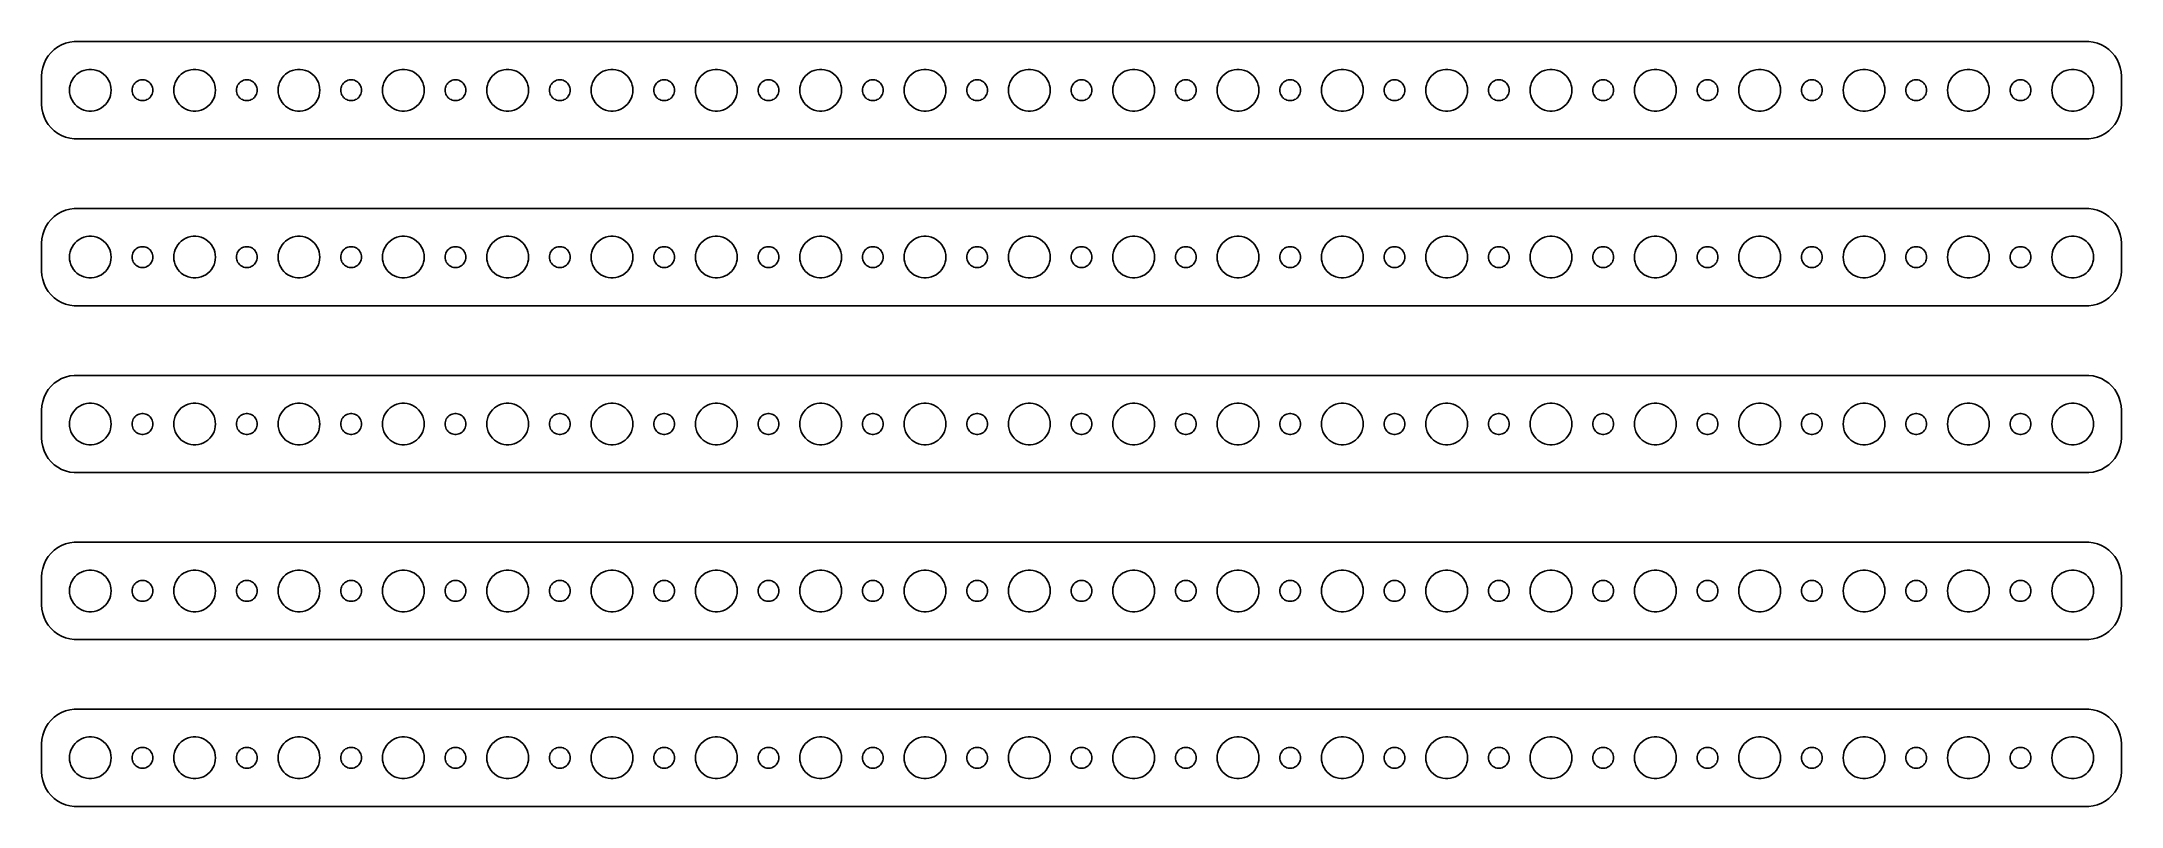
# Model space of a CAD drawing. Header units: metres. Extents: x -150 to 150, y 113 to 223.
import ezdxf

# ---------------------------------------------------------------- set-up
doc = ezdxf.new("R2010")
doc.units = ezdxf.units.M

msp = doc.modelspace()

# ---------------------------------------------------------------- linework, layer by layer
for p, q in [((-148.145, 221.423), (-148.545, 220.939)), ((-147.687, 221.853), (-148.145, 221.423)), ((-147.179, 222.222), (-147.687, 221.853)), ((-146.629, 222.524), (-147.179, 222.222)), ((-146.045, 222.755), (-146.629, 222.524)), ((-145.437, 222.911), (-146.045, 222.755)), ((-144.814, 222.99), (-145.437, 222.911)), ((144.814, 222.99), (-144.814, 222.99)), ((145.437, 222.911), (144.814, 222.99)), ((146.045, 222.755), (145.437, 222.911)), ((146.629, 222.524), (146.045, 222.755)), ((147.179, 222.222), (146.629, 222.524)), ((147.687, 221.853), (147.179, 222.222)), ((148.145, 221.423), (147.687, 221.853)), ((148.545, 220.939), (148.145, 221.423)), ((-149.461, 218.627), (-149.5, 218)), ((-149.343, 219.243), (-149.461, 218.627)), ((-149.149, 219.841), (-149.343, 219.243)), ((-148.882, 220.409), (-149.149, 219.841)), ((-148.545, 220.939), (-148.882, 220.409)), ((-144.687, 218.054), (-144.412, 218.312)), ((-144.412, 218.312), (-144.107, 218.533)), ((-144.107, 218.533), (-143.777, 218.714)), ((-143.777, 218.714), (-143.427, 218.853)), ((-143.427, 218.853), (-143.062, 218.947)), ((-143.062, 218.947), (-142.688, 218.994)), ((-142.688, 218.994), (-142.312, 218.994)), ((-142.312, 218.994), (-141.938, 218.947)), ((-141.938, 218.947), (-141.573, 218.853)), ((-141.573, 218.853), (-141.223, 218.714)), ((-141.223, 218.714), (-140.893, 218.533)), ((-140.893, 218.533), (-140.588, 218.312)), ((-140.588, 218.312), (-140.313, 218.054)), ((-129.687, 218.054), (-129.412, 218.312)), ((-129.412, 218.312), (-129.107, 218.533)), ((-129.107, 218.533), (-128.777, 218.714)), ((-128.777, 218.714), (-128.427, 218.853)), ((-128.427, 218.853), (-128.062, 218.947)), ((-128.062, 218.947), (-127.688, 218.994)), ((-127.688, 218.994), (-127.312, 218.994)), ((-127.312, 218.994), (-126.938, 218.947)), ((-126.938, 218.947), (-126.573, 218.853)), ((-126.573, 218.853), (-126.223, 218.714)), ((-126.223, 218.714), (-125.893, 218.533)), ((-125.893, 218.533), (-125.588, 218.312)), ((-125.588, 218.312), (-125.313, 218.054)), ((-114.687, 218.054), (-114.412, 218.312)), ((-114.412, 218.312), (-114.107, 218.533)), ((-114.107, 218.533), (-113.777, 218.714)), ((-113.777, 218.714), (-113.427, 218.853)), ((-113.427, 218.853), (-113.062, 218.947)), ((-113.062, 218.947), (-112.688, 218.994)), ((-112.688, 218.994), (-112.312, 218.994)), ((-112.312, 218.994), (-111.938, 218.947)), ((-111.938, 218.947), (-111.573, 218.853)), ((-111.573, 218.853), (-111.223, 218.714)), ((-111.223, 218.714), (-110.893, 218.533)), ((-110.893, 218.533), (-110.588, 218.312)), ((-110.588, 218.312), (-110.313, 218.054)), ((-99.6869, 218.054), (-99.4123, 218.312)), ((-99.4123, 218.312), (-99.1075, 218.533)), ((-99.1075, 218.533), (-98.7773, 218.714)), ((-98.7773, 218.714), (-98.427, 218.853)), ((-98.427, 218.853), (-98.0621, 218.947)), ((-98.0621, 218.947), (-97.6884, 218.994)), ((-97.6884, 218.994), (-97.3116, 218.994)), ((-97.3116, 218.994), (-96.9379, 218.947)), ((-96.9379, 218.947), (-96.573, 218.853)), ((-96.573, 218.853), (-96.2227, 218.714)), ((-96.2227, 218.714), (-95.8925, 218.533)), ((-95.8925, 218.533), (-95.5877, 218.312)), ((-95.5877, 218.312), (-95.3131, 218.054)), ((-84.6869, 218.054), (-84.4123, 218.312)), ((-84.4123, 218.312), (-84.1075, 218.533)), ((-84.1075, 218.533), (-83.7773, 218.714)), ((-83.7773, 218.714), (-83.427, 218.853)), ((-83.427, 218.853), (-83.0621, 218.947)), ((-83.0621, 218.947), (-82.6884, 218.994)), ((-82.6884, 218.994), (-82.3116, 218.994)), ((-82.3116, 218.994), (-81.9379, 218.947)), ((-81.9379, 218.947), (-81.573, 218.853)), ((-81.573, 218.853), (-81.2227, 218.714)), ((-81.2227, 218.714), (-80.8925, 218.533)), ((-80.8925, 218.533), (-80.5877, 218.312)), ((-80.5877, 218.312), (-80.3131, 218.054)), ((-69.6869, 218.054), (-69.4123, 218.312)), ((-69.4123, 218.312), (-69.1075, 218.533)), ((-69.1075, 218.533), (-68.7773, 218.714)), ((-68.7773, 218.714), (-68.427, 218.853)), ((-68.427, 218.853), (-68.0621, 218.947)), ((-68.0621, 218.947), (-67.6884, 218.994)), ((-67.6884, 218.994), (-67.3116, 218.994)), ((-67.3116, 218.994), (-66.9379, 218.947)), ((-66.9379, 218.947), (-66.573, 218.853)), ((-66.573, 218.853), (-66.2227, 218.714)), ((-66.2227, 218.714), (-65.8925, 218.533)), ((-65.8925, 218.533), (-65.5877, 218.312)), ((-65.5877, 218.312), (-65.3131, 218.054)), ((-54.6869, 218.054), (-54.4123, 218.312)), ((-54.4123, 218.312), (-54.1075, 218.533)), ((-54.1075, 218.533), (-53.7773, 218.714)), ((-53.7773, 218.714), (-53.427, 218.853)), ((-53.427, 218.853), (-53.0621, 218.947)), ((-53.0621, 218.947), (-52.6884, 218.994)), ((-52.6884, 218.994), (-52.3116, 218.994)), ((-52.3116, 218.994), (-51.9379, 218.947)), ((-51.9379, 218.947), (-51.5729, 218.853)), ((-51.5729, 218.853), (-51.2227, 218.714)), ((-51.2227, 218.714), (-50.8925, 218.533)), ((-50.8925, 218.533), (-50.5877, 218.312)), ((-50.5877, 218.312), (-50.3131, 218.054)), ((-39.6869, 218.054), (-39.4123, 218.312)), ((-39.4123, 218.312), (-39.1075, 218.533)), ((-39.1075, 218.533), (-38.7773, 218.714)), ((-38.7773, 218.714), (-38.427, 218.853)), ((-38.427, 218.853), (-38.0621, 218.947)), ((-38.0621, 218.947), (-37.6884, 218.994)), ((-37.6884, 218.994), (-37.3116, 218.994)), ((-37.3116, 218.994), (-36.9379, 218.947)), ((-36.9379, 218.947), (-36.5729, 218.853)), ((-36.5729, 218.853), (-36.2227, 218.714)), ((-36.2227, 218.714), (-35.8925, 218.533)), ((-35.8925, 218.533), (-35.5877, 218.312)), ((-35.5877, 218.312), (-35.3131, 218.054)), ((-24.6869, 218.054), (-24.4123, 218.312)), ((-24.4123, 218.312), (-24.1075, 218.533)), ((-24.1075, 218.533), (-23.7773, 218.714)), ((-23.7773, 218.714), (-23.427, 218.853)), ((-23.427, 218.853), (-23.0621, 218.947)), ((-23.0621, 218.947), (-22.6884, 218.994)), ((-22.6884, 218.994), (-22.3116, 218.994)), ((-22.3116, 218.994), (-21.9379, 218.947)), ((-21.9379, 218.947), (-21.5729, 218.853)), ((-21.5729, 218.853), (-21.2227, 218.714)), ((-21.2227, 218.714), (-20.8925, 218.533)), ((-20.8925, 218.533), (-20.5877, 218.312)), ((-20.5877, 218.312), (-20.3131, 218.054)), ((-9.6869, 218.054), (-9.41226, 218.312)), ((-9.41226, 218.312), (-9.10747, 218.533)), ((-9.10747, 218.533), (-8.77733, 218.714)), ((-8.77733, 218.714), (-8.42705, 218.853)), ((-8.42705, 218.853), (-8.06213, 218.947)), ((-8.06213, 218.947), (-7.68837, 218.994)), ((-7.68837, 218.994), (-7.31161, 218.994)), ((-7.31161, 218.994), (-6.93785, 218.947)), ((-6.93785, 218.947), (-6.57294, 218.853)), ((-6.57294, 218.853), (-6.22266, 218.714)), ((-6.22266, 218.714), (-5.89252, 218.533)), ((-5.89252, 218.533), (-5.58772, 218.312)), ((-5.58772, 218.312), (-5.31308, 218.054)), ((5.31308, 218.054), (5.58772, 218.312)), ((5.58772, 218.312), (5.89252, 218.533)), ((5.89252, 218.533), (6.22266, 218.714)), ((6.22266, 218.714), (6.57294, 218.853)), ((6.57294, 218.853), (6.93785, 218.947)), ((6.93785, 218.947), (7.31161, 218.994)), ((7.31161, 218.994), (7.68837, 218.994)), ((7.68837, 218.994), (8.06213, 218.947)), ((8.06213, 218.947), (8.42705, 218.853)), ((8.42705, 218.853), (8.77733, 218.714)), ((8.77733, 218.714), (9.10747, 218.533)), ((9.10747, 218.533), (9.41226, 218.312)), ((9.41226, 218.312), (9.6869, 218.054)), ((20.3131, 218.054), (20.5877, 218.312)), ((20.5877, 218.312), (20.8925, 218.533)), ((20.8925, 218.533), (21.2227, 218.714)), ((21.2227, 218.714), (21.5729, 218.853)), ((21.5729, 218.853), (21.9379, 218.947)), ((21.9379, 218.947), (22.3116, 218.994)), ((22.3116, 218.994), (22.6884, 218.994)), ((22.6884, 218.994), (23.0621, 218.947)), ((23.0621, 218.947), (23.427, 218.853)), ((23.427, 218.853), (23.7773, 218.714)), ((23.7773, 218.714), (24.1075, 218.533)), ((24.1075, 218.533), (24.4123, 218.312)), ((24.4123, 218.312), (24.6869, 218.054)), ((35.3131, 218.054), (35.5877, 218.312)), ((35.5877, 218.312), (35.8925, 218.533)), ((35.8925, 218.533), (36.2227, 218.714)), ((36.2227, 218.714), (36.5729, 218.853)), ((36.5729, 218.853), (36.9379, 218.947)), ((36.9379, 218.947), (37.3116, 218.994)), ((37.3116, 218.994), (37.6884, 218.994)), ((37.6884, 218.994), (38.0621, 218.947)), ((38.0621, 218.947), (38.427, 218.853)), ((38.427, 218.853), (38.7773, 218.714)), ((38.7773, 218.714), (39.1075, 218.533)), ((39.1075, 218.533), (39.4123, 218.312)), ((39.4123, 218.312), (39.6869, 218.054)), ((50.3131, 218.054), (50.5877, 218.312)), ((50.5877, 218.312), (50.8925, 218.533)), ((50.8925, 218.533), (51.2227, 218.714)), ((51.2227, 218.714), (51.5729, 218.853)), ((51.5729, 218.853), (51.9379, 218.947)), ((51.9379, 218.947), (52.3116, 218.994)), ((52.3116, 218.994), (52.6884, 218.994)), ((52.6884, 218.994), (53.0621, 218.947)), ((53.0621, 218.947), (53.427, 218.853)), ((53.427, 218.853), (53.7773, 218.714)), ((53.7773, 218.714), (54.1075, 218.533)), ((54.1075, 218.533), (54.4123, 218.312)), ((54.4123, 218.312), (54.6869, 218.054)), ((65.3131, 218.054), (65.5877, 218.312)), ((65.5877, 218.312), (65.8925, 218.533)), ((65.8925, 218.533), (66.2227, 218.714)), ((66.2227, 218.714), (66.573, 218.853)), ((66.573, 218.853), (66.9379, 218.947)), ((66.9379, 218.947), (67.3116, 218.994)), ((67.3116, 218.994), (67.6884, 218.994)), ((67.6884, 218.994), (68.0621, 218.947)), ((68.0621, 218.947), (68.427, 218.853)), ((68.427, 218.853), (68.7773, 218.714)), ((68.7773, 218.714), (69.1075, 218.533)), ((69.1075, 218.533), (69.4123, 218.312)), ((69.4123, 218.312), (69.6869, 218.054)), ((80.3131, 218.054), (80.5877, 218.312)), ((80.5877, 218.312), (80.8925, 218.533)), ((80.8925, 218.533), (81.2227, 218.714)), ((81.2227, 218.714), (81.573, 218.853)), ((81.573, 218.853), (81.9379, 218.947)), ((81.9379, 218.947), (82.3116, 218.994)), ((82.3116, 218.994), (82.6884, 218.994)), ((82.6884, 218.994), (83.0621, 218.947)), ((83.0621, 218.947), (83.427, 218.853)), ((83.427, 218.853), (83.7773, 218.714)), ((83.7773, 218.714), (84.1075, 218.533)), ((84.1075, 218.533), (84.4123, 218.312)), ((84.4123, 218.312), (84.6869, 218.054)), ((95.3131, 218.054), (95.5877, 218.312)), ((95.5877, 218.312), (95.8925, 218.533)), ((95.8925, 218.533), (96.2227, 218.714)), ((96.2227, 218.714), (96.573, 218.853)), ((96.573, 218.853), (96.9379, 218.947)), ((96.9379, 218.947), (97.3116, 218.994)), ((97.3116, 218.994), (97.6884, 218.994)), ((97.6884, 218.994), (98.0621, 218.947)), ((98.0621, 218.947), (98.427, 218.853)), ((98.427, 218.853), (98.7773, 218.714)), ((98.7773, 218.714), (99.1075, 218.533)), ((99.1075, 218.533), (99.4123, 218.312)), ((99.4123, 218.312), (99.6869, 218.054)), ((110.313, 218.054), (110.588, 218.312)), ((110.588, 218.312), (110.893, 218.533)), ((110.893, 218.533), (111.223, 218.714)), ((111.223, 218.714), (111.573, 218.853)), ((111.573, 218.853), (111.938, 218.947)), ((111.938, 218.947), (112.312, 218.994)), ((112.312, 218.994), (112.688, 218.994)), ((112.688, 218.994), (113.062, 218.947)), ((113.062, 218.947), (113.427, 218.853)), ((113.427, 218.853), (113.777, 218.714)), ((113.777, 218.714), (114.107, 218.533)), ((114.107, 218.533), (114.412, 218.312)), ((114.412, 218.312), (114.687, 218.054)), ((125.313, 218.054), (125.588, 218.312)), ((125.588, 218.312), (125.893, 218.533)), ((125.893, 218.533), (126.223, 218.714)), ((126.223, 218.714), (126.573, 218.853)), ((126.573, 218.853), (126.938, 218.947)), ((126.938, 218.947), (127.312, 218.994)), ((127.312, 218.994), (127.688, 218.994)), ((127.688, 218.994), (128.062, 218.947)), ((128.062, 218.947), (128.427, 218.853)), ((128.427, 218.853), (128.777, 218.714)), ((128.777, 218.714), (129.107, 218.533)), ((129.107, 218.533), (129.412, 218.312)), ((129.412, 218.312), (129.687, 218.054)), ((140.313, 218.054), (140.588, 218.312)), ((140.588, 218.312), (140.893, 218.533)), ((140.893, 218.533), (141.223, 218.714)), ((141.223, 218.714), (141.573, 218.853)), ((141.573, 218.853), (141.938, 218.947)), ((141.938, 218.947), (142.312, 218.994)), ((142.312, 218.994), (142.688, 218.994)), ((142.688, 218.994), (143.062, 218.947)), ((143.062, 218.947), (143.427, 218.853)), ((143.427, 218.853), (143.777, 218.714)), ((143.777, 218.714), (144.107, 218.533)), ((144.107, 218.533), (144.412, 218.312)), ((144.412, 218.312), (144.687, 218.054)), ((148.882, 220.409), (148.545, 220.939)), ((149.149, 219.841), (148.882, 220.409)), ((149.343, 219.243), (149.149, 219.841)), ((149.461, 218.627), (149.343, 219.243)), ((149.5, 218), (149.461, 218.627)), ((-149.5, 218), (-149.5, 214)), ((-145.5, 216), (-145.476, 216.376)), ((-145.476, 215.624), (-145.5, 216)), ((-145.476, 216.376), (-145.406, 216.746)), ((-145.406, 215.254), (-145.476, 215.624)), ((-145.406, 216.746), (-145.289, 217.104)), ((-145.289, 217.104), (-145.129, 217.445)), ((-145.129, 217.445), (-144.927, 217.763)), ((-144.927, 217.763), (-144.687, 218.054)), ((-140.313, 218.054), (-140.073, 217.763)), ((-140.073, 217.763), (-139.871, 217.445)), ((-139.871, 217.445), (-139.711, 217.104)), ((-139.711, 217.104), (-139.594, 216.746)), ((-139.594, 216.746), (-139.524, 216.376)), ((-139.524, 215.624), (-139.594, 215.254)), ((-139.524, 216.376), (-139.5, 216)), ((-139.5, 216), (-139.524, 215.624)), ((-136.5, 216), (-136.488, 216.188)), ((-136.488, 215.812), (-136.5, 216)), ((-136.488, 216.188), (-136.453, 216.373)), ((-136.453, 215.627), (-136.488, 215.812)), ((-136.453, 216.373), (-136.395, 216.552)), ((-136.395, 215.448), (-136.453, 215.627)), ((-136.395, 216.552), (-136.314, 216.723)), ((-136.314, 215.277), (-136.395, 215.448)), ((-136.314, 216.723), (-136.214, 216.882)), ((-136.214, 216.882), (-136.093, 217.027)), ((-136.093, 217.027), (-135.956, 217.156)), ((-135.956, 217.156), (-135.804, 217.266)), ((-135.804, 217.266), (-135.639, 217.357)), ((-135.639, 217.357), (-135.464, 217.427)), ((-135.464, 217.427), (-135.281, 217.473)), ((-135.281, 217.473), (-135.094, 217.497)), ((-135.094, 217.497), (-134.906, 217.497)), ((-134.906, 217.497), (-134.719, 217.473)), ((-134.719, 217.473), (-134.536, 217.427)), ((-134.536, 217.427), (-134.361, 217.357)), ((-134.361, 217.357), (-134.196, 217.266)), ((-134.196, 217.266), (-134.044, 217.156)), ((-134.044, 217.156), (-133.907, 217.027)), ((-133.907, 217.027), (-133.786, 216.882)), ((-133.786, 216.882), (-133.686, 216.723)), ((-133.686, 216.723), (-133.605, 216.552)), ((-133.605, 215.448), (-133.686, 215.277)), ((-133.605, 216.552), (-133.547, 216.373)), ((-133.547, 215.627), (-133.605, 215.448)), ((-133.547, 216.373), (-133.512, 216.188)), ((-133.512, 215.812), (-133.547, 215.627)), ((-133.512, 216.188), (-133.5, 216)), ((-133.5, 216), (-133.512, 215.812)), ((-130.5, 216), (-130.476, 216.376)), ((-130.476, 215.624), (-130.5, 216)), ((-130.476, 216.376), (-130.406, 216.746)), ((-130.406, 215.254), (-130.476, 215.624)), ((-130.406, 216.746), (-130.289, 217.104)), ((-130.289, 217.104), (-130.129, 217.445)), ((-130.129, 217.445), (-129.927, 217.763)), ((-129.927, 217.763), (-129.687, 218.054)), ((-125.313, 218.054), (-125.073, 217.763)), ((-125.073, 217.763), (-124.871, 217.445)), ((-124.871, 217.445), (-124.711, 217.104)), ((-124.711, 217.104), (-124.594, 216.746)), ((-124.594, 216.746), (-124.524, 216.376)), ((-124.524, 215.624), (-124.594, 215.254)), ((-124.524, 216.376), (-124.5, 216)), ((-124.5, 216), (-124.524, 215.624)), ((-121.5, 216), (-121.488, 216.188)), ((-121.488, 215.812), (-121.5, 216)), ((-121.488, 216.188), (-121.453, 216.373)), ((-121.453, 215.627), (-121.488, 215.812)), ((-121.453, 216.373), (-121.395, 216.552)), ((-121.395, 215.448), (-121.453, 215.627)), ((-121.395, 216.552), (-121.314, 216.723)), ((-121.314, 215.277), (-121.395, 215.448)), ((-121.314, 216.723), (-121.214, 216.882)), ((-121.214, 216.882), (-121.093, 217.027)), ((-121.093, 217.027), (-120.956, 217.156)), ((-120.956, 217.156), (-120.804, 217.266)), ((-120.804, 217.266), (-120.639, 217.357)), ((-120.639, 217.357), (-120.464, 217.427)), ((-120.464, 217.427), (-120.281, 217.473)), ((-120.281, 217.473), (-120.094, 217.497)), ((-120.094, 217.497), (-119.906, 217.497)), ((-119.906, 217.497), (-119.719, 217.473)), ((-119.719, 217.473), (-119.536, 217.427)), ((-119.536, 217.427), (-119.361, 217.357)), ((-119.361, 217.357), (-119.196, 217.266)), ((-119.196, 217.266), (-119.044, 217.156)), ((-119.044, 217.156), (-118.907, 217.027)), ((-118.907, 217.027), (-118.786, 216.882)), ((-118.786, 216.882), (-118.686, 216.723)), ((-118.686, 216.723), (-118.605, 216.552)), ((-118.605, 215.448), (-118.686, 215.277)), ((-118.605, 216.552), (-118.547, 216.373)), ((-118.547, 215.627), (-118.605, 215.448)), ((-118.547, 216.373), (-118.512, 216.188)), ((-118.512, 215.812), (-118.547, 215.627)), ((-118.512, 216.188), (-118.5, 216)), ((-118.5, 216), (-118.512, 215.812)), ((-115.5, 216), (-115.476, 216.376)), ((-115.476, 215.624), (-115.5, 216)), ((-115.476, 216.376), (-115.406, 216.746)), ((-115.406, 215.254), (-115.476, 215.624)), ((-115.406, 216.746), (-115.289, 217.104)), ((-115.289, 217.104), (-115.129, 217.445)), ((-115.129, 217.445), (-114.927, 217.763)), ((-114.927, 217.763), (-114.687, 218.054)), ((-110.313, 218.054), (-110.073, 217.763)), ((-110.073, 217.763), (-109.871, 217.445)), ((-109.871, 217.445), (-109.711, 217.104)), ((-109.711, 217.104), (-109.594, 216.746)), ((-109.594, 216.746), (-109.524, 216.376)), ((-109.524, 215.624), (-109.594, 215.254)), ((-109.524, 216.376), (-109.5, 216)), ((-109.5, 216), (-109.524, 215.624)), ((-106.5, 216), (-106.488, 216.188)), ((-106.488, 215.812), (-106.5, 216)), ((-106.488, 216.188), (-106.453, 216.373)), ((-106.453, 215.627), (-106.488, 215.812)), ((-106.453, 216.373), (-106.395, 216.552)), ((-106.395, 215.448), (-106.453, 215.627)), ((-106.395, 216.552), (-106.314, 216.723)), ((-106.314, 215.277), (-106.395, 215.448)), ((-106.314, 216.723), (-106.214, 216.882)), ((-106.214, 216.882), (-106.093, 217.027)), ((-106.093, 217.027), (-105.956, 217.156)), ((-105.956, 217.156), (-105.804, 217.266)), ((-105.804, 217.266), (-105.639, 217.357)), ((-105.639, 217.357), (-105.464, 217.427)), ((-105.464, 217.427), (-105.281, 217.473)), ((-105.281, 217.473), (-105.094, 217.497)), ((-105.094, 217.497), (-104.906, 217.497)), ((-104.906, 217.497), (-104.719, 217.473)), ((-104.719, 217.473), (-104.536, 217.427)), ((-104.536, 217.427), (-104.361, 217.357)), ((-104.361, 217.357), (-104.196, 217.266)), ((-104.196, 217.266), (-104.044, 217.156)), ((-104.044, 217.156), (-103.907, 217.027)), ((-103.907, 217.027), (-103.786, 216.882)), ((-103.786, 216.882), (-103.686, 216.723)), ((-103.686, 216.723), (-103.605, 216.552)), ((-103.605, 215.448), (-103.686, 215.277)), ((-103.605, 216.552), (-103.547, 216.373)), ((-103.547, 215.627), (-103.605, 215.448)), ((-103.547, 216.373), (-103.512, 216.188)), ((-103.512, 215.812), (-103.547, 215.627)), ((-103.512, 216.188), (-103.5, 216)), ((-103.5, 216), (-103.512, 215.812)), ((-100.5, 216), (-100.476, 216.376)), ((-100.476, 215.624), (-100.5, 216)), ((-100.476, 216.376), (-100.406, 216.746)), ((-100.406, 215.254), (-100.476, 215.624)), ((-100.406, 216.746), (-100.289, 217.104)), ((-100.289, 217.104), (-100.129, 217.445)), ((-100.129, 217.445), (-99.927, 217.763)), ((-99.927, 217.763), (-99.6869, 218.054)), ((-95.3131, 218.054), (-95.073, 217.763)), ((-95.073, 217.763), (-94.8711, 217.445)), ((-94.8711, 217.445), (-94.7107, 217.104)), ((-94.7107, 217.104), (-94.5943, 216.746)), ((-94.5943, 216.746), (-94.5237, 216.376)), ((-94.5237, 215.624), (-94.5943, 215.254)), ((-94.5237, 216.376), (-94.5, 216)), ((-94.5, 216), (-94.5237, 215.624)), ((-91.5, 216), (-91.4882, 216.188)), ((-91.4882, 215.812), (-91.5, 216)), ((-91.4882, 216.188), (-91.4529, 216.373)), ((-91.4529, 215.627), (-91.4882, 215.812)), ((-91.4529, 216.373), (-91.3947, 216.552)), ((-91.3947, 215.448), (-91.4529, 215.627)), ((-91.3947, 216.552), (-91.3145, 216.723)), ((-91.3145, 215.277), (-91.3947, 215.448)), ((-91.3145, 216.723), (-91.2135, 216.882)), ((-91.2135, 216.882), (-91.0934, 217.027)), ((-91.0934, 217.027), (-90.9561, 217.156)), ((-90.9561, 217.156), (-90.8037, 217.266)), ((-90.8037, 217.266), (-90.6387, 217.357)), ((-90.6387, 217.357), (-90.4635, 217.427)), ((-90.4635, 217.427), (-90.2811, 217.473)), ((-90.2811, 217.473), (-90.0942, 217.497)), ((-90.0942, 217.497), (-89.9058, 217.497)), ((-89.9058, 217.497), (-89.7189, 217.473)), ((-89.7189, 217.473), (-89.5365, 217.427)), ((-89.5365, 217.427), (-89.3613, 217.357)), ((-89.3613, 217.357), (-89.1963, 217.266)), ((-89.1963, 217.266), (-89.0439, 217.156)), ((-89.0439, 217.156), (-88.9065, 217.027)), ((-88.9065, 217.027), (-88.7865, 216.882)), ((-88.7865, 216.882), (-88.6855, 216.723)), ((-88.6855, 216.723), (-88.6053, 216.552)), ((-88.6053, 215.448), (-88.6855, 215.277)), ((-88.6053, 216.552), (-88.5471, 216.373)), ((-88.5471, 215.627), (-88.6053, 215.448)), ((-88.5471, 216.373), (-88.5118, 216.188)), ((-88.5118, 215.812), (-88.5471, 215.627)), ((-88.5118, 216.188), (-88.5, 216)), ((-88.5, 216), (-88.5118, 215.812)), ((-85.5, 216), (-85.4763, 216.376)), ((-85.4763, 215.624), (-85.5, 216)), ((-85.4763, 216.376), (-85.4057, 216.746)), ((-85.4057, 215.254), (-85.4763, 215.624)), ((-85.4057, 216.746), (-85.2893, 217.104)), ((-85.2893, 217.104), (-85.1289, 217.445)), ((-85.1289, 217.445), (-84.927, 217.763)), ((-84.927, 217.763), (-84.6869, 218.054)), ((-80.3131, 218.054), (-80.073, 217.763)), ((-80.073, 217.763), (-79.8711, 217.445)), ((-79.8711, 217.445), (-79.7107, 217.104)), ((-79.7107, 217.104), (-79.5943, 216.746)), ((-79.5943, 216.746), (-79.5237, 216.376)), ((-79.5237, 215.624), (-79.5943, 215.254)), ((-79.5237, 216.376), (-79.5, 216)), ((-79.5, 216), (-79.5237, 215.624)), ((-76.5, 216), (-76.4882, 216.188)), ((-76.4882, 215.812), (-76.5, 216)), ((-76.4882, 216.188), (-76.4529, 216.373)), ((-76.4529, 215.627), (-76.4882, 215.812)), ((-76.4529, 216.373), (-76.3947, 216.552)), ((-76.3947, 215.448), (-76.4529, 215.627)), ((-76.3947, 216.552), (-76.3145, 216.723)), ((-76.3145, 215.277), (-76.3947, 215.448)), ((-76.3145, 216.723), (-76.2135, 216.882)), ((-76.2135, 216.882), (-76.0934, 217.027)), ((-76.0934, 217.027), (-75.9561, 217.156)), ((-75.9561, 217.156), (-75.8037, 217.266)), ((-75.8037, 217.266), (-75.6387, 217.357)), ((-75.6387, 217.357), (-75.4635, 217.427)), ((-75.4635, 217.427), (-75.2811, 217.473)), ((-75.2811, 217.473), (-75.0942, 217.497)), ((-75.0942, 217.497), (-74.9058, 217.497)), ((-74.9058, 217.497), (-74.7189, 217.473)), ((-74.7189, 217.473), (-74.5365, 217.427)), ((-74.5365, 217.427), (-74.3613, 217.357)), ((-74.3613, 217.357), (-74.1963, 217.266)), ((-74.1963, 217.266), (-74.0439, 217.156)), ((-74.0439, 217.156), (-73.9065, 217.027)), ((-73.9065, 217.027), (-73.7865, 216.882)), ((-73.7865, 216.882), (-73.6855, 216.723)), ((-73.6855, 216.723), (-73.6053, 216.552)), ((-73.6053, 215.448), (-73.6855, 215.277)), ((-73.6053, 216.552), (-73.5471, 216.373)), ((-73.5471, 215.627), (-73.6053, 215.448)), ((-73.5471, 216.373), (-73.5118, 216.188)), ((-73.5118, 215.812), (-73.5471, 215.627)), ((-73.5118, 216.188), (-73.5, 216)), ((-73.5, 216), (-73.5118, 215.812)), ((-70.5, 216), (-70.4763, 216.376)), ((-70.4763, 215.624), (-70.5, 216)), ((-70.4763, 216.376), (-70.4057, 216.746)), ((-70.4057, 215.254), (-70.4763, 215.624)), ((-70.4057, 216.746), (-70.2893, 217.104)), ((-70.2893, 217.104), (-70.1289, 217.445)), ((-70.1289, 217.445), (-69.927, 217.763)), ((-69.927, 217.763), (-69.6869, 218.054)), ((-65.3131, 218.054), (-65.073, 217.763)), ((-65.073, 217.763), (-64.8711, 217.445)), ((-64.8711, 217.445), (-64.7107, 217.104)), ((-64.7107, 217.104), (-64.5943, 216.746)), ((-64.5943, 216.746), (-64.5237, 216.376)), ((-64.5237, 215.624), (-64.5943, 215.254)), ((-64.5237, 216.376), (-64.5, 216)), ((-64.5, 216), (-64.5237, 215.624)), ((-61.5, 216), (-61.4882, 216.188)), ((-61.4882, 215.812), (-61.5, 216)), ((-61.4882, 216.188), (-61.4529, 216.373)), ((-61.4529, 215.627), (-61.4882, 215.812)), ((-61.4529, 216.373), (-61.3947, 216.552)), ((-61.3947, 215.448), (-61.4529, 215.627)), ((-61.3947, 216.552), (-61.3145, 216.723)), ((-61.3145, 215.277), (-61.3947, 215.448)), ((-61.3145, 216.723), (-61.2135, 216.882)), ((-61.2135, 216.882), (-61.0934, 217.027)), ((-61.0934, 217.027), (-60.9561, 217.156)), ((-60.9561, 217.156), (-60.8037, 217.266)), ((-60.8037, 217.266), (-60.6387, 217.357)), ((-60.6387, 217.357), (-60.4635, 217.427)), ((-60.4635, 217.427), (-60.2811, 217.473)), ((-60.2811, 217.473), (-60.0942, 217.497)), ((-60.0942, 217.497), (-59.9058, 217.497)), ((-59.9058, 217.497), (-59.7189, 217.473)), ((-59.7189, 217.473), (-59.5365, 217.427)), ((-59.5365, 217.427), (-59.3613, 217.357)), ((-59.3613, 217.357), (-59.1963, 217.266)), ((-59.1963, 217.266), (-59.0439, 217.156)), ((-59.0439, 217.156), (-58.9065, 217.027)), ((-58.9065, 217.027), (-58.7865, 216.882)), ((-58.7865, 216.882), (-58.6855, 216.723)), ((-58.6855, 216.723), (-58.6053, 216.552)), ((-58.6053, 215.448), (-58.6855, 215.277)), ((-58.6053, 216.552), (-58.5471, 216.373)), ((-58.5471, 215.627), (-58.6053, 215.448)), ((-58.5471, 216.373), (-58.5118, 216.188)), ((-58.5118, 215.812), (-58.5471, 215.627)), ((-58.5118, 216.188), (-58.5, 216)), ((-58.5, 216), (-58.5118, 215.812)), ((-55.5, 216), (-55.4763, 216.376)), ((-55.4763, 215.624), (-55.5, 216)), ((-55.4763, 216.376), (-55.4057, 216.746)), ((-55.4057, 215.254), (-55.4763, 215.624)), ((-55.4057, 216.746), (-55.2893, 217.104)), ((-55.2893, 217.104), (-55.1289, 217.445)), ((-55.1289, 217.445), (-54.927, 217.763)), ((-54.927, 217.763), (-54.6869, 218.054)), ((-50.3131, 218.054), (-50.0729, 217.763)), ((-50.0729, 217.763), (-49.8711, 217.445)), ((-49.8711, 217.445), (-49.7107, 217.104)), ((-49.7107, 217.104), (-49.5942, 216.746)), ((-49.5942, 216.746), (-49.5237, 216.376)), ((-49.5237, 215.624), (-49.5942, 215.254)), ((-49.5237, 216.376), (-49.5, 216)), ((-49.5, 216), (-49.5237, 215.624)), ((-46.5, 216), (-46.4882, 216.188)), ((-46.4882, 215.812), (-46.5, 216)), ((-46.4882, 216.188), (-46.4529, 216.373)), ((-46.4529, 215.627), (-46.4882, 215.812)), ((-46.4529, 216.373), (-46.3947, 216.552)), ((-46.3947, 215.448), (-46.4529, 215.627)), ((-46.3947, 216.552), (-46.3145, 216.723)), ((-46.3145, 215.277), (-46.3947, 215.448)), ((-46.3145, 216.723), (-46.2135, 216.882)), ((-46.2135, 216.882), (-46.0934, 217.027)), ((-46.0934, 217.027), (-45.9561, 217.156)), ((-45.9561, 217.156), (-45.8037, 217.266)), ((-45.8037, 217.266), (-45.6387, 217.357)), ((-45.6387, 217.357), (-45.4635, 217.427)), ((-45.4635, 217.427), (-45.2811, 217.473)), ((-45.2811, 217.473), (-45.0942, 217.497)), ((-45.0942, 217.497), (-44.9058, 217.497)), ((-44.9058, 217.497), (-44.7189, 217.473)), ((-44.7189, 217.473), (-44.5365, 217.427)), ((-44.5365, 217.427), (-44.3613, 217.357)), ((-44.3613, 217.357), (-44.1963, 217.266)), ((-44.1963, 217.266), (-44.0439, 217.156)), ((-44.0439, 217.156), (-43.9065, 217.027)), ((-43.9065, 217.027), (-43.7865, 216.882)), ((-43.7865, 216.882), (-43.6855, 216.723)), ((-43.6855, 216.723), (-43.6053, 216.552)), ((-43.6053, 215.448), (-43.6855, 215.277)), ((-43.6053, 216.552), (-43.5471, 216.373)), ((-43.5471, 215.627), (-43.6053, 215.448)), ((-43.5471, 216.373), (-43.5118, 216.188)), ((-43.5118, 215.812), (-43.5471, 215.627)), ((-43.5118, 216.188), (-43.5, 216)), ((-43.5, 216), (-43.5118, 215.812)), ((-40.5, 216), (-40.4763, 216.376)), ((-40.4763, 215.624), (-40.5, 216)), ((-40.4763, 216.376), (-40.4057, 216.746)), ((-40.4057, 215.254), (-40.4763, 215.624)), ((-40.4057, 216.746), (-40.2893, 217.104)), ((-40.2893, 217.104), (-40.1289, 217.445)), ((-40.1289, 217.445), (-39.927, 217.763)), ((-39.927, 217.763), (-39.6869, 218.054)), ((-35.3131, 218.054), (-35.0729, 217.763)), ((-35.0729, 217.763), (-34.8711, 217.445)), ((-34.8711, 217.445), (-34.7107, 217.104)), ((-34.7107, 217.104), (-34.5942, 216.746)), ((-34.5942, 216.746), (-34.5237, 216.376)), ((-34.5237, 215.624), (-34.5942, 215.254)), ((-34.5237, 216.376), (-34.5, 216)), ((-34.5, 216), (-34.5237, 215.624)), ((-31.5, 216), (-31.4882, 216.188)), ((-31.4882, 215.812), (-31.5, 216)), ((-31.4882, 216.188), (-31.4529, 216.373)), ((-31.4529, 215.627), (-31.4882, 215.812)), ((-31.4529, 216.373), (-31.3947, 216.552)), ((-31.3947, 215.448), (-31.4529, 215.627)), ((-31.3947, 216.552), (-31.3145, 216.723)), ((-31.3145, 215.277), (-31.3947, 215.448)), ((-31.3145, 216.723), (-31.2135, 216.882)), ((-31.2135, 216.882), (-31.0934, 217.027)), ((-31.0934, 217.027), (-30.9561, 217.156)), ((-30.9561, 217.156), (-30.8037, 217.266)), ((-30.8037, 217.266), (-30.6387, 217.357)), ((-30.6387, 217.357), (-30.4635, 217.427)), ((-30.4635, 217.427), (-30.2811, 217.473)), ((-30.2811, 217.473), (-30.0942, 217.497)), ((-30.0942, 217.497), (-29.9058, 217.497)), ((-29.9058, 217.497), (-29.7189, 217.473)), ((-29.7189, 217.473), (-29.5365, 217.427)), ((-29.5365, 217.427), (-29.3613, 217.357)), ((-29.3613, 217.357), (-29.1963, 217.266)), ((-29.1963, 217.266), (-29.0439, 217.156)), ((-29.0439, 217.156), (-28.9065, 217.027)), ((-28.9065, 217.027), (-28.7865, 216.882)), ((-28.7865, 216.882), (-28.6855, 216.723)), ((-28.6855, 216.723), (-28.6053, 216.552)), ((-28.6053, 215.448), (-28.6855, 215.277)), ((-28.6053, 216.552), (-28.5471, 216.373)), ((-28.5471, 215.627), (-28.6053, 215.448)), ((-28.5471, 216.373), (-28.5118, 216.188)), ((-28.5118, 215.812), (-28.5471, 215.627)), ((-28.5118, 216.188), (-28.5, 216)), ((-28.5, 216), (-28.5118, 215.812)), ((-25.5, 216), (-25.4763, 216.376)), ((-25.4763, 215.624), (-25.5, 216)), ((-25.4763, 216.376), (-25.4057, 216.746)), ((-25.4057, 215.254), (-25.4763, 215.624)), ((-25.4057, 216.746), (-25.2893, 217.104)), ((-25.2893, 217.104), (-25.1289, 217.445)), ((-25.1289, 217.445), (-24.927, 217.763)), ((-24.927, 217.763), (-24.6869, 218.054)), ((-20.3131, 218.054), (-20.0729, 217.763)), ((-20.0729, 217.763), (-19.8711, 217.445)), ((-19.8711, 217.445), (-19.7107, 217.104)), ((-19.7107, 217.104), (-19.5942, 216.746)), ((-19.5942, 216.746), (-19.5237, 216.376)), ((-19.5237, 215.624), (-19.5942, 215.254)), ((-19.5237, 216.376), (-19.5, 216)), ((-19.5, 216), (-19.5237, 215.624)), ((-16.5, 216), (-16.4882, 216.188)), ((-16.4882, 215.812), (-16.5, 216)), ((-16.4882, 216.188), (-16.4529, 216.373)), ((-16.4529, 215.627), (-16.4882, 215.812)), ((-16.4529, 216.373), (-16.3947, 216.552)), ((-16.3947, 215.448), (-16.4529, 215.627)), ((-16.3947, 216.552), (-16.3145, 216.723)), ((-16.3145, 215.277), (-16.3947, 215.448)), ((-16.3145, 216.723), (-16.2135, 216.882)), ((-16.2135, 216.882), (-16.0934, 217.027)), ((-16.0934, 217.027), (-15.9561, 217.156)), ((-15.9561, 217.156), (-15.8037, 217.266)), ((-15.8037, 217.266), (-15.6387, 217.357)), ((-15.6387, 217.357), (-15.4635, 217.427)), ((-15.4635, 217.427), (-15.2811, 217.473)), ((-15.2811, 217.473), (-15.0942, 217.497)), ((-15.0942, 217.497), (-14.9058, 217.497)), ((-14.9058, 217.497), (-14.7189, 217.473)), ((-14.7189, 217.473), (-14.5365, 217.427)), ((-14.5365, 217.427), (-14.3613, 217.357)), ((-14.3613, 217.357), (-14.1963, 217.266)), ((-14.1963, 217.266), (-14.0439, 217.156)), ((-14.0439, 217.156), (-13.9065, 217.027)), ((-13.9065, 217.027), (-13.7865, 216.882)), ((-13.7865, 216.882), (-13.6855, 216.723)), ((-13.6855, 216.723), (-13.6053, 216.552)), ((-13.6053, 215.448), (-13.6855, 215.277)), ((-13.6053, 216.552), (-13.5471, 216.373)), ((-13.5471, 215.627), (-13.6053, 215.448)), ((-13.5471, 216.373), (-13.5118, 216.188)), ((-13.5118, 215.812), (-13.5471, 215.627)), ((-13.5118, 216.188), (-13.5, 216)), ((-13.5, 216), (-13.5118, 215.812)), ((-10.5, 216), (-10.4763, 216.376)), ((-10.4763, 215.624), (-10.5, 216)), ((-10.4763, 216.376), (-10.4057, 216.746)), ((-10.4057, 215.254), (-10.4763, 215.624)), ((-10.4057, 216.746), (-10.2893, 217.104)), ((-10.2893, 217.104), (-10.1289, 217.445)), ((-10.1289, 217.445), (-9.92705, 217.763)), ((-9.92705, 217.763), (-9.6869, 218.054)), ((-5.31308, 218.054), (-5.07294, 217.763)), ((-5.07294, 217.763), (-4.87108, 217.445)), ((-4.87108, 217.445), (-4.71066, 217.104)), ((-4.71066, 217.104), (-4.59424, 216.746)), ((-4.59424, 216.746), (-4.52365, 216.376)), ((-4.52365, 215.624), (-4.59424, 215.254)), ((-4.52365, 216.376), (-4.5, 216)), ((-4.5, 216), (-4.52365, 215.624)), ((-1.5, 216), (-1.48816, 216.188)), ((-1.48816, 215.812), (-1.5, 216)), ((-1.48816, 216.188), (-1.45287, 216.373)), ((-1.45287, 215.627), (-1.48816, 215.812)), ((-1.45287, 216.373), (-1.39465, 216.552)), ((-1.39465, 215.448), (-1.45287, 215.627)), ((-1.39465, 216.552), (-1.31445, 216.723)), ((-1.31445, 215.277), (-1.39465, 215.448)), ((-1.31445, 216.723), (-1.21352, 216.882)), ((-1.21352, 216.882), (-1.09344, 217.027)), ((-1.09344, 217.027), (-0.95613, 217.156)), ((-0.95613, 217.156), (-0.80373, 217.266)), ((-0.80373, 217.266), (-0.63866, 217.357)), ((-0.63866, 217.357), (-0.46352, 217.427)), ((-0.46352, 217.427), (-0.28107, 217.473)), ((-0.28107, 217.473), (-0.09418, 217.497)), ((-0.09418, 217.497), (0.09418, 217.497)), ((0.09418, 217.497), (0.28107, 217.473)), ((0.28107, 217.473), (0.46352, 217.427)), ((0.46352, 217.427), (0.63866, 217.357)), ((0.63866, 217.357), (0.80373, 217.266)), ((0.80373, 217.266), (0.95613, 217.156)), ((0.95613, 217.156), (1.09344, 217.027)), ((1.09344, 217.027), (1.21352, 216.882)), ((1.21352, 216.882), (1.31445, 216.723)), ((1.31445, 216.723), (1.39465, 216.552)), ((1.39465, 215.448), (1.31445, 215.277)), ((1.39465, 216.552), (1.45287, 216.373)), ((1.45287, 215.627), (1.39465, 215.448)), ((1.45287, 216.373), (1.48816, 216.188)), ((1.48816, 215.812), (1.45287, 215.627)), ((1.48816, 216.188), (1.5, 216)), ((1.5, 216), (1.48816, 215.812)), ((4.5, 216), (4.52365, 216.376)), ((4.52365, 215.624), (4.5, 216)), ((4.52365, 216.376), (4.59424, 216.746)), ((4.59424, 215.254), (4.52365, 215.624)), ((4.59424, 216.746), (4.71066, 217.104)), ((4.71066, 217.104), (4.87108, 217.445)), ((4.87108, 217.445), (5.07294, 217.763)), ((5.07294, 217.763), (5.31308, 218.054)), ((9.6869, 218.054), (9.92705, 217.763)), ((9.92705, 217.763), (10.1289, 217.445)), ((10.1289, 217.445), (10.2893, 217.104)), ((10.2893, 217.104), (10.4057, 216.746)), ((10.4057, 216.746), (10.4763, 216.376)), ((10.4763, 215.624), (10.4057, 215.254)), ((10.4763, 216.376), (10.5, 216)), ((10.5, 216), (10.4763, 215.624)), ((13.5, 216), (13.5118, 216.188)), ((13.5118, 215.812), (13.5, 216)), ((13.5118, 216.188), (13.5471, 216.373)), ((13.5471, 215.627), (13.5118, 215.812)), ((13.5471, 216.373), (13.6053, 216.552)), ((13.6053, 215.448), (13.5471, 215.627)), ((13.6053, 216.552), (13.6855, 216.723)), ((13.6855, 215.277), (13.6053, 215.448)), ((13.6855, 216.723), (13.7865, 216.882)), ((13.7865, 216.882), (13.9065, 217.027)), ((13.9065, 217.027), (14.0439, 217.156)), ((14.0439, 217.156), (14.1963, 217.266)), ((14.1963, 217.266), (14.3613, 217.357)), ((14.3613, 217.357), (14.5365, 217.427)), ((14.5365, 217.427), (14.7189, 217.473)), ((14.7189, 217.473), (14.9058, 217.497)), ((14.9058, 217.497), (15.0942, 217.497)), ((15.0942, 217.497), (15.2811, 217.473)), ((15.2811, 217.473), (15.4635, 217.427)), ((15.4635, 217.427), (15.6387, 217.357)), ((15.6387, 217.357), (15.8037, 217.266)), ((15.8037, 217.266), (15.9561, 217.156)), ((15.9561, 217.156), (16.0934, 217.027)), ((16.0934, 217.027), (16.2135, 216.882)), ((16.2135, 216.882), (16.3145, 216.723)), ((16.3145, 216.723), (16.3947, 216.552)), ((16.3947, 215.448), (16.3145, 215.277)), ((16.3947, 216.552), (16.4529, 216.373)), ((16.4529, 215.627), (16.3947, 215.448)), ((16.4529, 216.373), (16.4882, 216.188)), ((16.4882, 215.812), (16.4529, 215.627)), ((16.4882, 216.188), (16.5, 216)), ((16.5, 216), (16.4882, 215.812)), ((19.5, 216), (19.5237, 216.376)), ((19.5237, 215.624), (19.5, 216)), ((19.5237, 216.376), (19.5942, 216.746)), ((19.5942, 215.254), (19.5237, 215.624)), ((19.5942, 216.746), (19.7107, 217.104)), ((19.7107, 217.104), (19.8711, 217.445)), ((19.8711, 217.445), (20.0729, 217.763)), ((20.0729, 217.763), (20.3131, 218.054)), ((24.6869, 218.054), (24.927, 217.763)), ((24.927, 217.763), (25.1289, 217.445)), ((25.1289, 217.445), (25.2893, 217.104)), ((25.2893, 217.104), (25.4057, 216.746)), ((25.4057, 216.746), (25.4763, 216.376)), ((25.4763, 215.624), (25.4057, 215.254)), ((25.4763, 216.376), (25.5, 216)), ((25.5, 216), (25.4763, 215.624)), ((28.5, 216), (28.5118, 216.188)), ((28.5118, 215.812), (28.5, 216)), ((28.5118, 216.188), (28.5471, 216.373)), ((28.5471, 215.627), (28.5118, 215.812)), ((28.5471, 216.373), (28.6053, 216.552)), ((28.6053, 215.448), (28.5471, 215.627)), ((28.6053, 216.552), (28.6855, 216.723)), ((28.6855, 215.277), (28.6053, 215.448)), ((28.6855, 216.723), (28.7865, 216.882)), ((28.7865, 216.882), (28.9065, 217.027)), ((28.9065, 217.027), (29.0439, 217.156)), ((29.0439, 217.156), (29.1963, 217.266)), ((29.1963, 217.266), (29.3613, 217.357)), ((29.3613, 217.357), (29.5365, 217.427)), ((29.5365, 217.427), (29.7189, 217.473)), ((29.7189, 217.473), (29.9058, 217.497)), ((29.9058, 217.497), (30.0942, 217.497)), ((30.0942, 217.497), (30.2811, 217.473)), ((30.2811, 217.473), (30.4635, 217.427)), ((30.4635, 217.427), (30.6387, 217.357)), ((30.6387, 217.357), (30.8037, 217.266)), ((30.8037, 217.266), (30.9561, 217.156)), ((30.9561, 217.156), (31.0934, 217.027)), ((31.0934, 217.027), (31.2135, 216.882)), ((31.2135, 216.882), (31.3145, 216.723)), ((31.3145, 216.723), (31.3947, 216.552)), ((31.3947, 215.448), (31.3145, 215.277)), ((31.3947, 216.552), (31.4529, 216.373)), ((31.4529, 215.627), (31.3947, 215.448)), ((31.4529, 216.373), (31.4882, 216.188)), ((31.4882, 215.812), (31.4529, 215.627)), ((31.4882, 216.188), (31.5, 216)), ((31.5, 216), (31.4882, 215.812)), ((34.5, 216), (34.5237, 216.376)), ((34.5237, 215.624), (34.5, 216)), ((34.5237, 216.376), (34.5942, 216.746)), ((34.5942, 215.254), (34.5237, 215.624)), ((34.5942, 216.746), (34.7107, 217.104)), ((34.7107, 217.104), (34.8711, 217.445)), ((34.8711, 217.445), (35.0729, 217.763)), ((35.0729, 217.763), (35.3131, 218.054)), ((39.6869, 218.054), (39.927, 217.763)), ((39.927, 217.763), (40.1289, 217.445)), ((40.1289, 217.445), (40.2893, 217.104)), ((40.2893, 217.104), (40.4057, 216.746)), ((40.4057, 216.746), (40.4763, 216.376)), ((40.4763, 215.624), (40.4057, 215.254)), ((40.4763, 216.376), (40.5, 216)), ((40.5, 216), (40.4763, 215.624)), ((43.5, 216), (43.5118, 216.188)), ((43.5118, 215.812), (43.5, 216)), ((43.5118, 216.188), (43.5471, 216.373)), ((43.5471, 215.627), (43.5118, 215.812)), ((43.5471, 216.373), (43.6053, 216.552)), ((43.6053, 215.448), (43.5471, 215.627)), ((43.6053, 216.552), (43.6855, 216.723)), ((43.6855, 215.277), (43.6053, 215.448)), ((43.6855, 216.723), (43.7865, 216.882)), ((43.7865, 216.882), (43.9065, 217.027)), ((43.9065, 217.027), (44.0439, 217.156)), ((44.0439, 217.156), (44.1963, 217.266)), ((44.1963, 217.266), (44.3613, 217.357)), ((44.3613, 217.357), (44.5365, 217.427)), ((44.5365, 217.427), (44.7189, 217.473)), ((44.7189, 217.473), (44.9058, 217.497)), ((44.9058, 217.497), (45.0942, 217.497)), ((45.0942, 217.497), (45.2811, 217.473)), ((45.2811, 217.473), (45.4635, 217.427)), ((45.4635, 217.427), (45.6387, 217.357)), ((45.6387, 217.357), (45.8037, 217.266)), ((45.8037, 217.266), (45.9561, 217.156)), ((45.9561, 217.156), (46.0934, 217.027)), ((46.0934, 217.027), (46.2135, 216.882)), ((46.2135, 216.882), (46.3145, 216.723)), ((46.3145, 216.723), (46.3947, 216.552)), ((46.3947, 215.448), (46.3145, 215.277)), ((46.3947, 216.552), (46.4529, 216.373)), ((46.4529, 215.627), (46.3947, 215.448)), ((46.4529, 216.373), (46.4882, 216.188)), ((46.4882, 215.812), (46.4529, 215.627)), ((46.4882, 216.188), (46.5, 216)), ((46.5, 216), (46.4882, 215.812)), ((49.5, 216), (49.5237, 216.376)), ((49.5237, 215.624), (49.5, 216)), ((49.5237, 216.376), (49.5942, 216.746)), ((49.5942, 215.254), (49.5237, 215.624)), ((49.5942, 216.746), (49.7107, 217.104)), ((49.7107, 217.104), (49.8711, 217.445)), ((49.8711, 217.445), (50.0729, 217.763)), ((50.0729, 217.763), (50.3131, 218.054)), ((54.6869, 218.054), (54.927, 217.763)), ((54.927, 217.763), (55.1289, 217.445)), ((55.1289, 217.445), (55.2893, 217.104)), ((55.2893, 217.104), (55.4057, 216.746)), ((55.4057, 216.746), (55.4763, 216.376)), ((55.4763, 215.624), (55.4057, 215.254)), ((55.4763, 216.376), (55.5, 216)), ((55.5, 216), (55.4763, 215.624)), ((58.5, 216), (58.5118, 216.188)), ((58.5118, 215.812), (58.5, 216)), ((58.5118, 216.188), (58.5471, 216.373)), ((58.5471, 215.627), (58.5118, 215.812)), ((58.5471, 216.373), (58.6053, 216.552)), ((58.6053, 215.448), (58.5471, 215.627)), ((58.6053, 216.552), (58.6855, 216.723)), ((58.6855, 215.277), (58.6053, 215.448)), ((58.6855, 216.723), (58.7865, 216.882)), ((58.7865, 216.882), (58.9065, 217.027)), ((58.9065, 217.027), (59.0439, 217.156)), ((59.0439, 217.156), (59.1963, 217.266)), ((59.1963, 217.266), (59.3613, 217.357)), ((59.3613, 217.357), (59.5365, 217.427)), ((59.5365, 217.427), (59.7189, 217.473)), ((59.7189, 217.473), (59.9058, 217.497)), ((59.9058, 217.497), (60.0942, 217.497)), ((60.0942, 217.497), (60.2811, 217.473)), ((60.2811, 217.473), (60.4635, 217.427)), ((60.4635, 217.427), (60.6387, 217.357)), ((60.6387, 217.357), (60.8037, 217.266)), ((60.8037, 217.266), (60.9561, 217.156)), ((60.9561, 217.156), (61.0934, 217.027)), ((61.0934, 217.027), (61.2135, 216.882)), ((61.2135, 216.882), (61.3145, 216.723)), ((61.3145, 216.723), (61.3947, 216.552)), ((61.3947, 215.448), (61.3145, 215.277)), ((61.3947, 216.552), (61.4529, 216.373)), ((61.4529, 215.627), (61.3947, 215.448)), ((61.4529, 216.373), (61.4882, 216.188)), ((61.4882, 215.812), (61.4529, 215.627)), ((61.4882, 216.188), (61.5, 216)), ((61.5, 216), (61.4882, 215.812)), ((64.5, 216), (64.5237, 216.376)), ((64.5237, 215.624), (64.5, 216)), ((64.5237, 216.376), (64.5943, 216.746)), ((64.5943, 215.254), (64.5237, 215.624)), ((64.5943, 216.746), (64.7107, 217.104)), ((64.7107, 217.104), (64.8711, 217.445)), ((64.8711, 217.445), (65.073, 217.763)), ((65.073, 217.763), (65.3131, 218.054)), ((69.6869, 218.054), (69.927, 217.763)), ((69.927, 217.763), (70.1289, 217.445)), ((70.1289, 217.445), (70.2893, 217.104)), ((70.2893, 217.104), (70.4057, 216.746)), ((70.4057, 216.746), (70.4763, 216.376)), ((70.4763, 215.624), (70.4057, 215.254)), ((70.4763, 216.376), (70.5, 216)), ((70.5, 216), (70.4763, 215.624)), ((73.5, 216), (73.5118, 216.188)), ((73.5118, 215.812), (73.5, 216)), ((73.5118, 216.188), (73.5471, 216.373)), ((73.5471, 215.627), (73.5118, 215.812)), ((73.5471, 216.373), (73.6053, 216.552)), ((73.6053, 215.448), (73.5471, 215.627)), ((73.6053, 216.552), (73.6855, 216.723)), ((73.6855, 215.277), (73.6053, 215.448)), ((73.6855, 216.723), (73.7865, 216.882)), ((73.7865, 216.882), (73.9065, 217.027)), ((73.9065, 217.027), (74.0439, 217.156)), ((74.0439, 217.156), (74.1963, 217.266)), ((74.1963, 217.266), (74.3613, 217.357)), ((74.3613, 217.357), (74.5365, 217.427)), ((74.5365, 217.427), (74.7189, 217.473)), ((74.7189, 217.473), (74.9058, 217.497)), ((74.9058, 217.497), (75.0942, 217.497)), ((75.0942, 217.497), (75.2811, 217.473)), ((75.2811, 217.473), (75.4635, 217.427)), ((75.4635, 217.427), (75.6387, 217.357)), ((75.6387, 217.357), (75.8037, 217.266)), ((75.8037, 217.266), (75.9561, 217.156)), ((75.9561, 217.156), (76.0934, 217.027)), ((76.0934, 217.027), (76.2135, 216.882)), ((76.2135, 216.882), (76.3145, 216.723)), ((76.3145, 216.723), (76.3947, 216.552)), ((76.3947, 215.448), (76.3145, 215.277)), ((76.3947, 216.552), (76.4529, 216.373)), ((76.4529, 215.627), (76.3947, 215.448)), ((76.4529, 216.373), (76.4882, 216.188)), ((76.4882, 215.812), (76.4529, 215.627)), ((76.4882, 216.188), (76.5, 216)), ((76.5, 216), (76.4882, 215.812)), ((79.5, 216), (79.5237, 216.376)), ((79.5237, 215.624), (79.5, 216)), ((79.5237, 216.376), (79.5943, 216.746)), ((79.5943, 215.254), (79.5237, 215.624)), ((79.5943, 216.746), (79.7107, 217.104)), ((79.7107, 217.104), (79.8711, 217.445)), ((79.8711, 217.445), (80.073, 217.763)), ((80.073, 217.763), (80.3131, 218.054)), ((84.6869, 218.054), (84.927, 217.763)), ((84.927, 217.763), (85.1289, 217.445)), ((85.1289, 217.445), (85.2893, 217.104)), ((85.2893, 217.104), (85.4057, 216.746)), ((85.4057, 216.746), (85.4763, 216.376)), ((85.4763, 215.624), (85.4057, 215.254)), ((85.4763, 216.376), (85.5, 216)), ((85.5, 216), (85.4763, 215.624)), ((88.5, 216), (88.5118, 216.188)), ((88.5118, 215.812), (88.5, 216)), ((88.5118, 216.188), (88.5471, 216.373)), ((88.5471, 215.627), (88.5118, 215.812)), ((88.5471, 216.373), (88.6053, 216.552)), ((88.6053, 215.448), (88.5471, 215.627)), ((88.6053, 216.552), (88.6855, 216.723)), ((88.6855, 215.277), (88.6053, 215.448)), ((88.6855, 216.723), (88.7865, 216.882)), ((88.7865, 216.882), (88.9065, 217.027)), ((88.9065, 217.027), (89.0439, 217.156)), ((89.0439, 217.156), (89.1963, 217.266)), ((89.1963, 217.266), (89.3613, 217.357)), ((89.3613, 217.357), (89.5365, 217.427)), ((89.5365, 217.427), (89.7189, 217.473)), ((89.7189, 217.473), (89.9058, 217.497)), ((89.9058, 217.497), (90.0942, 217.497)), ((90.0942, 217.497), (90.2811, 217.473)), ((90.2811, 217.473), (90.4635, 217.427)), ((90.4635, 217.427), (90.6387, 217.357)), ((90.6387, 217.357), (90.8037, 217.266)), ((90.8037, 217.266), (90.9561, 217.156)), ((90.9561, 217.156), (91.0934, 217.027)), ((91.0934, 217.027), (91.2135, 216.882)), ((91.2135, 216.882), (91.3145, 216.723)), ((91.3145, 216.723), (91.3947, 216.552)), ((91.3947, 215.448), (91.3145, 215.277)), ((91.3947, 216.552), (91.4529, 216.373)), ((91.4529, 215.627), (91.3947, 215.448)), ((91.4529, 216.373), (91.4882, 216.188)), ((91.4882, 215.812), (91.4529, 215.627)), ((91.4882, 216.188), (91.5, 216)), ((91.5, 216), (91.4882, 215.812)), ((94.5, 216), (94.5237, 216.376)), ((94.5237, 215.624), (94.5, 216)), ((94.5237, 216.376), (94.5943, 216.746)), ((94.5943, 215.254), (94.5237, 215.624)), ((94.5943, 216.746), (94.7107, 217.104)), ((94.7107, 217.104), (94.8711, 217.445)), ((94.8711, 217.445), (95.073, 217.763)), ((95.073, 217.763), (95.3131, 218.054)), ((99.6869, 218.054), (99.927, 217.763)), ((99.927, 217.763), (100.129, 217.445)), ((100.129, 217.445), (100.289, 217.104)), ((100.289, 217.104), (100.406, 216.746)), ((100.406, 216.746), (100.476, 216.376)), ((100.476, 215.624), (100.406, 215.254)), ((100.476, 216.376), (100.5, 216)), ((100.5, 216), (100.476, 215.624)), ((103.5, 216), (103.512, 216.188)), ((103.512, 215.812), (103.5, 216)), ((103.512, 216.188), (103.547, 216.373)), ((103.547, 215.627), (103.512, 215.812)), ((103.547, 216.373), (103.605, 216.552)), ((103.605, 215.448), (103.547, 215.627)), ((103.605, 216.552), (103.686, 216.723)), ((103.686, 215.277), (103.605, 215.448)), ((103.686, 216.723), (103.786, 216.882)), ((103.786, 216.882), (103.907, 217.027)), ((103.907, 217.027), (104.044, 217.156)), ((104.044, 217.156), (104.196, 217.266)), ((104.196, 217.266), (104.361, 217.357)), ((104.361, 217.357), (104.536, 217.427)), ((104.536, 217.427), (104.719, 217.473)), ((104.719, 217.473), (104.906, 217.497)), ((104.906, 217.497), (105.094, 217.497)), ((105.094, 217.497), (105.281, 217.473)), ((105.281, 217.473), (105.464, 217.427)), ((105.464, 217.427), (105.639, 217.357)), ((105.639, 217.357), (105.804, 217.266)), ((105.804, 217.266), (105.956, 217.156)), ((105.956, 217.156), (106.093, 217.027)), ((106.093, 217.027), (106.214, 216.882)), ((106.214, 216.882), (106.314, 216.723)), ((106.314, 216.723), (106.395, 216.552)), ((106.395, 215.448), (106.314, 215.277)), ((106.395, 216.552), (106.453, 216.373)), ((106.453, 215.627), (106.395, 215.448)), ((106.453, 216.373), (106.488, 216.188)), ((106.488, 215.812), (106.453, 215.627)), ((106.488, 216.188), (106.5, 216)), ((106.5, 216), (106.488, 215.812)), ((109.5, 216), (109.524, 216.376)), ((109.524, 215.624), (109.5, 216)), ((109.524, 216.376), (109.594, 216.746)), ((109.594, 215.254), (109.524, 215.624)), ((109.594, 216.746), (109.711, 217.104)), ((109.711, 217.104), (109.871, 217.445)), ((109.871, 217.445), (110.073, 217.763)), ((110.073, 217.763), (110.313, 218.054)), ((114.687, 218.054), (114.927, 217.763)), ((114.927, 217.763), (115.129, 217.445)), ((115.129, 217.445), (115.289, 217.104)), ((115.289, 217.104), (115.406, 216.746)), ((115.406, 216.746), (115.476, 216.376)), ((115.476, 215.624), (115.406, 215.254)), ((115.476, 216.376), (115.5, 216)), ((115.5, 216), (115.476, 215.624)), ((118.5, 216), (118.512, 216.188)), ((118.512, 215.812), (118.5, 216)), ((118.512, 216.188), (118.547, 216.373)), ((118.547, 215.627), (118.512, 215.812)), ((118.547, 216.373), (118.605, 216.552)), ((118.605, 215.448), (118.547, 215.627)), ((118.605, 216.552), (118.686, 216.723)), ((118.686, 215.277), (118.605, 215.448)), ((118.686, 216.723), (118.786, 216.882)), ((118.786, 216.882), (118.907, 217.027)), ((118.907, 217.027), (119.044, 217.156)), ((119.044, 217.156), (119.196, 217.266)), ((119.196, 217.266), (119.361, 217.357)), ((119.361, 217.357), (119.536, 217.427)), ((119.536, 217.427), (119.719, 217.473)), ((119.719, 217.473), (119.906, 217.497)), ((119.906, 217.497), (120.094, 217.497)), ((120.094, 217.497), (120.281, 217.473)), ((120.281, 217.473), (120.464, 217.427)), ((120.464, 217.427), (120.639, 217.357)), ((120.639, 217.357), (120.804, 217.266)), ((120.804, 217.266), (120.956, 217.156)), ((120.956, 217.156), (121.093, 217.027)), ((121.093, 217.027), (121.214, 216.882)), ((121.214, 216.882), (121.314, 216.723)), ((121.314, 216.723), (121.395, 216.552)), ((121.395, 215.448), (121.314, 215.277)), ((121.395, 216.552), (121.453, 216.373)), ((121.453, 215.627), (121.395, 215.448)), ((121.453, 216.373), (121.488, 216.188)), ((121.488, 215.812), (121.453, 215.627)), ((121.488, 216.188), (121.5, 216)), ((121.5, 216), (121.488, 215.812)), ((124.5, 216), (124.524, 216.376)), ((124.524, 215.624), (124.5, 216)), ((124.524, 216.376), (124.594, 216.746)), ((124.594, 215.254), (124.524, 215.624)), ((124.594, 216.746), (124.711, 217.104)), ((124.711, 217.104), (124.871, 217.445)), ((124.871, 217.445), (125.073, 217.763)), ((125.073, 217.763), (125.313, 218.054)), ((129.687, 218.054), (129.927, 217.763)), ((129.927, 217.763), (130.129, 217.445)), ((130.129, 217.445), (130.289, 217.104)), ((130.289, 217.104), (130.406, 216.746)), ((130.406, 216.746), (130.476, 216.376)), ((130.476, 215.624), (130.406, 215.254)), ((130.476, 216.376), (130.5, 216)), ((130.5, 216), (130.476, 215.624)), ((133.5, 216), (133.512, 216.188)), ((133.512, 215.812), (133.5, 216)), ((133.512, 216.188), (133.547, 216.373)), ((133.547, 215.627), (133.512, 215.812)), ((133.547, 216.373), (133.605, 216.552)), ((133.605, 215.448), (133.547, 215.627)), ((133.605, 216.552), (133.686, 216.723)), ((133.686, 215.277), (133.605, 215.448)), ((133.686, 216.723), (133.786, 216.882)), ((133.786, 216.882), (133.907, 217.027)), ((133.907, 217.027), (134.044, 217.156)), ((134.044, 217.156), (134.196, 217.266)), ((134.196, 217.266), (134.361, 217.357)), ((134.361, 217.357), (134.536, 217.427)), ((134.536, 217.427), (134.719, 217.473)), ((134.719, 217.473), (134.906, 217.497)), ((134.906, 217.497), (135.094, 217.497)), ((135.094, 217.497), (135.281, 217.473)), ((135.281, 217.473), (135.464, 217.427)), ((135.464, 217.427), (135.639, 217.357)), ((135.639, 217.357), (135.804, 217.266)), ((135.804, 217.266), (135.956, 217.156)), ((135.956, 217.156), (136.093, 217.027)), ((136.093, 217.027), (136.214, 216.882)), ((136.214, 216.882), (136.314, 216.723)), ((136.314, 216.723), (136.395, 216.552)), ((136.395, 215.448), (136.314, 215.277)), ((136.395, 216.552), (136.453, 216.373)), ((136.453, 215.627), (136.395, 215.448)), ((136.453, 216.373), (136.488, 216.188)), ((136.488, 215.812), (136.453, 215.627)), ((136.488, 216.188), (136.5, 216)), ((136.5, 216), (136.488, 215.812)), ((139.5, 216), (139.524, 216.376)), ((139.524, 215.624), (139.5, 216)), ((139.524, 216.376), (139.594, 216.746)), ((139.594, 215.254), (139.524, 215.624)), ((139.594, 216.746), (139.711, 217.104)), ((139.711, 217.104), (139.871, 217.445)), ((139.871, 217.445), (140.073, 217.763)), ((140.073, 217.763), (140.313, 218.054)), ((144.687, 218.054), (144.927, 217.763)), ((144.927, 217.763), (145.129, 217.445)), ((145.129, 217.445), (145.289, 217.104)), ((145.289, 217.104), (145.406, 216.746)), ((145.406, 216.746), (145.476, 216.376)), ((145.476, 215.624), (145.406, 215.254)), ((145.476, 216.376), (145.5, 216)), ((145.5, 216), (145.476, 215.624)), ((149.5, 214), (149.5, 218)), ((-149.5, 214), (-149.461, 213.373)), ((-149.461, 213.373), (-149.343, 212.757)), ((-149.343, 212.757), (-149.149, 212.159)), ((-145.289, 214.896), (-145.406, 215.254)), ((-145.129, 214.555), (-145.289, 214.896)), ((-144.927, 214.237), (-145.129, 214.555)), ((-144.687, 213.946), (-144.927, 214.237)), ((-144.412, 213.688), (-144.687, 213.946)), ((-144.107, 213.467), (-144.412, 213.688)), ((-143.777, 213.286), (-144.107, 213.467)), ((-143.427, 213.147), (-143.777, 213.286)), ((-143.062, 213.053), (-143.427, 213.147)), ((-142.688, 213.006), (-143.062, 213.053)), ((-142.312, 213.006), (-142.688, 213.006)), ((-141.938, 213.053), (-142.312, 213.006)), ((-141.573, 213.147), (-141.938, 213.053)), ((-141.223, 213.286), (-141.573, 213.147)), ((-140.893, 213.467), (-141.223, 213.286)), ((-140.588, 213.688), (-140.893, 213.467)), ((-140.313, 213.946), (-140.588, 213.688)), ((-140.073, 214.237), (-140.313, 213.946)), ((-139.871, 214.555), (-140.073, 214.237)), ((-139.711, 214.896), (-139.871, 214.555)), ((-139.594, 215.254), (-139.711, 214.896)), ((-136.214, 215.118), (-136.314, 215.277)), ((-136.093, 214.973), (-136.214, 215.118)), ((-135.956, 214.844), (-136.093, 214.973)), ((-135.804, 214.734), (-135.956, 214.844)), ((-135.639, 214.643), (-135.804, 214.734)), ((-135.464, 214.573), (-135.639, 214.643)), ((-135.281, 214.527), (-135.464, 214.573)), ((-135.094, 214.503), (-135.281, 214.527)), ((-134.906, 214.503), (-135.094, 214.503)), ((-134.719, 214.527), (-134.906, 214.503)), ((-134.536, 214.573), (-134.719, 214.527)), ((-134.361, 214.643), (-134.536, 214.573)), ((-134.196, 214.734), (-134.361, 214.643)), ((-134.044, 214.844), (-134.196, 214.734)), ((-133.907, 214.973), (-134.044, 214.844)), ((-133.786, 215.118), (-133.907, 214.973)), ((-133.686, 215.277), (-133.786, 215.118)), ((-130.289, 214.896), (-130.406, 215.254)), ((-130.129, 214.555), (-130.289, 214.896)), ((-129.927, 214.237), (-130.129, 214.555)), ((-129.687, 213.946), (-129.927, 214.237)), ((-129.412, 213.688), (-129.687, 213.946)), ((-129.107, 213.467), (-129.412, 213.688)), ((-128.777, 213.286), (-129.107, 213.467)), ((-128.427, 213.147), (-128.777, 213.286)), ((-128.062, 213.053), (-128.427, 213.147)), ((-127.688, 213.006), (-128.062, 213.053)), ((-127.312, 213.006), (-127.688, 213.006)), ((-126.938, 213.053), (-127.312, 213.006)), ((-126.573, 213.147), (-126.938, 213.053)), ((-126.223, 213.286), (-126.573, 213.147)), ((-125.893, 213.467), (-126.223, 213.286)), ((-125.588, 213.688), (-125.893, 213.467)), ((-125.313, 213.946), (-125.588, 213.688)), ((-125.073, 214.237), (-125.313, 213.946)), ((-124.871, 214.555), (-125.073, 214.237)), ((-124.711, 214.896), (-124.871, 214.555)), ((-124.594, 215.254), (-124.711, 214.896)), ((-121.214, 215.118), (-121.314, 215.277)), ((-121.093, 214.973), (-121.214, 215.118)), ((-120.956, 214.844), (-121.093, 214.973)), ((-120.804, 214.734), (-120.956, 214.844)), ((-120.639, 214.643), (-120.804, 214.734)), ((-120.464, 214.573), (-120.639, 214.643)), ((-120.281, 214.527), (-120.464, 214.573)), ((-120.094, 214.503), (-120.281, 214.527)), ((-119.906, 214.503), (-120.094, 214.503)), ((-119.719, 214.527), (-119.906, 214.503)), ((-119.536, 214.573), (-119.719, 214.527)), ((-119.361, 214.643), (-119.536, 214.573)), ((-119.196, 214.734), (-119.361, 214.643)), ((-119.044, 214.844), (-119.196, 214.734)), ((-118.907, 214.973), (-119.044, 214.844)), ((-118.786, 215.118), (-118.907, 214.973)), ((-118.686, 215.277), (-118.786, 215.118)), ((-115.289, 214.896), (-115.406, 215.254)), ((-115.129, 214.555), (-115.289, 214.896)), ((-114.927, 214.237), (-115.129, 214.555)), ((-114.687, 213.946), (-114.927, 214.237)), ((-114.412, 213.688), (-114.687, 213.946)), ((-114.107, 213.467), (-114.412, 213.688)), ((-113.777, 213.286), (-114.107, 213.467)), ((-113.427, 213.147), (-113.777, 213.286)), ((-113.062, 213.053), (-113.427, 213.147)), ((-112.688, 213.006), (-113.062, 213.053)), ((-112.312, 213.006), (-112.688, 213.006)), ((-111.938, 213.053), (-112.312, 213.006)), ((-111.573, 213.147), (-111.938, 213.053)), ((-111.223, 213.286), (-111.573, 213.147)), ((-110.893, 213.467), (-111.223, 213.286)), ((-110.588, 213.688), (-110.893, 213.467)), ((-110.313, 213.946), (-110.588, 213.688)), ((-110.073, 214.237), (-110.313, 213.946)), ((-109.871, 214.555), (-110.073, 214.237)), ((-109.711, 214.896), (-109.871, 214.555)), ((-109.594, 215.254), (-109.711, 214.896)), ((-106.214, 215.118), (-106.314, 215.277)), ((-106.093, 214.973), (-106.214, 215.118)), ((-105.956, 214.844), (-106.093, 214.973)), ((-105.804, 214.734), (-105.956, 214.844)), ((-105.639, 214.643), (-105.804, 214.734)), ((-105.464, 214.573), (-105.639, 214.643)), ((-105.281, 214.527), (-105.464, 214.573)), ((-105.094, 214.503), (-105.281, 214.527)), ((-104.906, 214.503), (-105.094, 214.503)), ((-104.719, 214.527), (-104.906, 214.503)), ((-104.536, 214.573), (-104.719, 214.527)), ((-104.361, 214.643), (-104.536, 214.573)), ((-104.196, 214.734), (-104.361, 214.643)), ((-104.044, 214.844), (-104.196, 214.734)), ((-103.907, 214.973), (-104.044, 214.844)), ((-103.786, 215.118), (-103.907, 214.973)), ((-103.686, 215.277), (-103.786, 215.118)), ((-100.289, 214.896), (-100.406, 215.254)), ((-100.129, 214.555), (-100.289, 214.896)), ((-99.927, 214.237), (-100.129, 214.555)), ((-99.6869, 213.946), (-99.927, 214.237)), ((-99.4123, 213.688), (-99.6869, 213.946)), ((-99.1075, 213.467), (-99.4123, 213.688)), ((-98.7773, 213.286), (-99.1075, 213.467)), ((-98.427, 213.147), (-98.7773, 213.286)), ((-98.0621, 213.053), (-98.427, 213.147)), ((-97.6884, 213.006), (-98.0621, 213.053)), ((-97.3116, 213.006), (-97.6884, 213.006)), ((-96.9379, 213.053), (-97.3116, 213.006)), ((-96.573, 213.147), (-96.9379, 213.053)), ((-96.2227, 213.286), (-96.573, 213.147)), ((-95.8925, 213.467), (-96.2227, 213.286)), ((-95.5877, 213.688), (-95.8925, 213.467)), ((-95.3131, 213.946), (-95.5877, 213.688)), ((-95.073, 214.237), (-95.3131, 213.946)), ((-94.8711, 214.555), (-95.073, 214.237)), ((-94.7107, 214.896), (-94.8711, 214.555)), ((-94.5943, 215.254), (-94.7107, 214.896)), ((-91.2135, 215.118), (-91.3145, 215.277)), ((-91.0934, 214.973), (-91.2135, 215.118)), ((-90.9561, 214.844), (-91.0934, 214.973)), ((-90.8037, 214.734), (-90.9561, 214.844)), ((-90.6387, 214.643), (-90.8037, 214.734)), ((-90.4635, 214.573), (-90.6387, 214.643)), ((-90.2811, 214.527), (-90.4635, 214.573)), ((-90.0942, 214.503), (-90.2811, 214.527)), ((-89.9058, 214.503), (-90.0942, 214.503)), ((-89.7189, 214.527), (-89.9058, 214.503)), ((-89.5365, 214.573), (-89.7189, 214.527)), ((-89.3613, 214.643), (-89.5365, 214.573)), ((-89.1963, 214.734), (-89.3613, 214.643)), ((-89.0439, 214.844), (-89.1963, 214.734)), ((-88.9065, 214.973), (-89.0439, 214.844)), ((-88.7865, 215.118), (-88.9065, 214.973)), ((-88.6855, 215.277), (-88.7865, 215.118)), ((-85.2893, 214.896), (-85.4057, 215.254)), ((-85.1289, 214.555), (-85.2893, 214.896)), ((-84.927, 214.237), (-85.1289, 214.555)), ((-84.6869, 213.946), (-84.927, 214.237)), ((-84.4123, 213.688), (-84.6869, 213.946)), ((-84.1075, 213.467), (-84.4123, 213.688)), ((-83.7773, 213.286), (-84.1075, 213.467)), ((-83.427, 213.147), (-83.7773, 213.286)), ((-83.0621, 213.053), (-83.427, 213.147)), ((-82.6884, 213.006), (-83.0621, 213.053)), ((-82.3116, 213.006), (-82.6884, 213.006)), ((-81.9379, 213.053), (-82.3116, 213.006)), ((-81.573, 213.147), (-81.9379, 213.053)), ((-81.2227, 213.286), (-81.573, 213.147)), ((-80.8925, 213.467), (-81.2227, 213.286)), ((-80.5877, 213.688), (-80.8925, 213.467)), ((-80.3131, 213.946), (-80.5877, 213.688)), ((-80.073, 214.237), (-80.3131, 213.946)), ((-79.8711, 214.555), (-80.073, 214.237)), ((-79.7107, 214.896), (-79.8711, 214.555)), ((-79.5943, 215.254), (-79.7107, 214.896)), ((-76.2135, 215.118), (-76.3145, 215.277)), ((-76.0934, 214.973), (-76.2135, 215.118)), ((-75.9561, 214.844), (-76.0934, 214.973)), ((-75.8037, 214.734), (-75.9561, 214.844)), ((-75.6387, 214.643), (-75.8037, 214.734)), ((-75.4635, 214.573), (-75.6387, 214.643)), ((-75.2811, 214.527), (-75.4635, 214.573)), ((-75.0942, 214.503), (-75.2811, 214.527)), ((-74.9058, 214.503), (-75.0942, 214.503)), ((-74.7189, 214.527), (-74.9058, 214.503)), ((-74.5365, 214.573), (-74.7189, 214.527)), ((-74.3613, 214.643), (-74.5365, 214.573)), ((-74.1963, 214.734), (-74.3613, 214.643)), ((-74.0439, 214.844), (-74.1963, 214.734)), ((-73.9065, 214.973), (-74.0439, 214.844)), ((-73.7865, 215.118), (-73.9065, 214.973)), ((-73.6855, 215.277), (-73.7865, 215.118)), ((-70.2893, 214.896), (-70.4057, 215.254)), ((-70.1289, 214.555), (-70.2893, 214.896)), ((-69.927, 214.237), (-70.1289, 214.555)), ((-69.6869, 213.946), (-69.927, 214.237)), ((-69.4123, 213.688), (-69.6869, 213.946)), ((-69.1075, 213.467), (-69.4123, 213.688)), ((-68.7773, 213.286), (-69.1075, 213.467)), ((-68.427, 213.147), (-68.7773, 213.286)), ((-68.0621, 213.053), (-68.427, 213.147)), ((-67.6884, 213.006), (-68.0621, 213.053)), ((-67.3116, 213.006), (-67.6884, 213.006)), ((-66.9379, 213.053), (-67.3116, 213.006)), ((-66.573, 213.147), (-66.9379, 213.053)), ((-66.2227, 213.286), (-66.573, 213.147)), ((-65.8925, 213.467), (-66.2227, 213.286)), ((-65.5877, 213.688), (-65.8925, 213.467)), ((-65.3131, 213.946), (-65.5877, 213.688)), ((-65.073, 214.237), (-65.3131, 213.946)), ((-64.8711, 214.555), (-65.073, 214.237)), ((-64.7107, 214.896), (-64.8711, 214.555)), ((-64.5943, 215.254), (-64.7107, 214.896)), ((-61.2135, 215.118), (-61.3145, 215.277)), ((-61.0934, 214.973), (-61.2135, 215.118)), ((-60.9561, 214.844), (-61.0934, 214.973)), ((-60.8037, 214.734), (-60.9561, 214.844)), ((-60.6387, 214.643), (-60.8037, 214.734)), ((-60.4635, 214.573), (-60.6387, 214.643)), ((-60.2811, 214.527), (-60.4635, 214.573)), ((-60.0942, 214.503), (-60.2811, 214.527)), ((-59.9058, 214.503), (-60.0942, 214.503)), ((-59.7189, 214.527), (-59.9058, 214.503)), ((-59.5365, 214.573), (-59.7189, 214.527)), ((-59.3613, 214.643), (-59.5365, 214.573)), ((-59.1963, 214.734), (-59.3613, 214.643)), ((-59.0439, 214.844), (-59.1963, 214.734)), ((-58.9065, 214.973), (-59.0439, 214.844)), ((-58.7865, 215.118), (-58.9065, 214.973)), ((-58.6855, 215.277), (-58.7865, 215.118)), ((-55.2893, 214.896), (-55.4057, 215.254)), ((-55.1289, 214.555), (-55.2893, 214.896)), ((-54.927, 214.237), (-55.1289, 214.555)), ((-54.6869, 213.946), (-54.927, 214.237)), ((-54.4123, 213.688), (-54.6869, 213.946)), ((-54.1075, 213.467), (-54.4123, 213.688)), ((-53.7773, 213.286), (-54.1075, 213.467)), ((-53.427, 213.147), (-53.7773, 213.286)), ((-53.0621, 213.053), (-53.427, 213.147)), ((-52.6884, 213.006), (-53.0621, 213.053)), ((-52.3116, 213.006), (-52.6884, 213.006)), ((-51.9379, 213.053), (-52.3116, 213.006)), ((-51.5729, 213.147), (-51.9379, 213.053)), ((-51.2227, 213.286), (-51.5729, 213.147)), ((-50.8925, 213.467), (-51.2227, 213.286)), ((-50.5877, 213.688), (-50.8925, 213.467)), ((-50.3131, 213.946), (-50.5877, 213.688)), ((-50.0729, 214.237), (-50.3131, 213.946)), ((-49.8711, 214.555), (-50.0729, 214.237)), ((-49.7107, 214.896), (-49.8711, 214.555)), ((-49.5942, 215.254), (-49.7107, 214.896)), ((-46.2135, 215.118), (-46.3145, 215.277)), ((-46.0934, 214.973), (-46.2135, 215.118)), ((-45.9561, 214.844), (-46.0934, 214.973)), ((-45.8037, 214.734), (-45.9561, 214.844)), ((-45.6387, 214.643), (-45.8037, 214.734)), ((-45.4635, 214.573), (-45.6387, 214.643)), ((-45.2811, 214.527), (-45.4635, 214.573)), ((-45.0942, 214.503), (-45.2811, 214.527)), ((-44.9058, 214.503), (-45.0942, 214.503)), ((-44.7189, 214.527), (-44.9058, 214.503)), ((-44.5365, 214.573), (-44.7189, 214.527)), ((-44.3613, 214.643), (-44.5365, 214.573)), ((-44.1963, 214.734), (-44.3613, 214.643)), ((-44.0439, 214.844), (-44.1963, 214.734)), ((-43.9065, 214.973), (-44.0439, 214.844)), ((-43.7865, 215.118), (-43.9065, 214.973)), ((-43.6855, 215.277), (-43.7865, 215.118)), ((-40.2893, 214.896), (-40.4057, 215.254)), ((-40.1289, 214.555), (-40.2893, 214.896)), ((-39.927, 214.237), (-40.1289, 214.555)), ((-39.6869, 213.946), (-39.927, 214.237)), ((-39.4123, 213.688), (-39.6869, 213.946)), ((-39.1075, 213.467), (-39.4123, 213.688)), ((-38.7773, 213.286), (-39.1075, 213.467)), ((-38.427, 213.147), (-38.7773, 213.286)), ((-38.0621, 213.053), (-38.427, 213.147)), ((-37.6884, 213.006), (-38.0621, 213.053)), ((-37.3116, 213.006), (-37.6884, 213.006)), ((-36.9379, 213.053), (-37.3116, 213.006)), ((-36.5729, 213.147), (-36.9379, 213.053)), ((-36.2227, 213.286), (-36.5729, 213.147)), ((-35.8925, 213.467), (-36.2227, 213.286)), ((-35.5877, 213.688), (-35.8925, 213.467)), ((-35.3131, 213.946), (-35.5877, 213.688)), ((-35.0729, 214.237), (-35.3131, 213.946)), ((-34.8711, 214.555), (-35.0729, 214.237)), ((-34.7107, 214.896), (-34.8711, 214.555)), ((-34.5942, 215.254), (-34.7107, 214.896)), ((-31.2135, 215.118), (-31.3145, 215.277)), ((-31.0934, 214.973), (-31.2135, 215.118)), ((-30.9561, 214.844), (-31.0934, 214.973)), ((-30.8037, 214.734), (-30.9561, 214.844)), ((-30.6387, 214.643), (-30.8037, 214.734)), ((-30.4635, 214.573), (-30.6387, 214.643)), ((-30.2811, 214.527), (-30.4635, 214.573)), ((-30.0942, 214.503), (-30.2811, 214.527)), ((-29.9058, 214.503), (-30.0942, 214.503)), ((-29.7189, 214.527), (-29.9058, 214.503)), ((-29.5365, 214.573), (-29.7189, 214.527)), ((-29.3613, 214.643), (-29.5365, 214.573)), ((-29.1963, 214.734), (-29.3613, 214.643)), ((-29.0439, 214.844), (-29.1963, 214.734)), ((-28.9065, 214.973), (-29.0439, 214.844)), ((-28.7865, 215.118), (-28.9065, 214.973)), ((-28.6855, 215.277), (-28.7865, 215.118)), ((-25.2893, 214.896), (-25.4057, 215.254)), ((-25.1289, 214.555), (-25.2893, 214.896)), ((-24.927, 214.237), (-25.1289, 214.555)), ((-24.6869, 213.946), (-24.927, 214.237)), ((-24.4123, 213.688), (-24.6869, 213.946)), ((-24.1075, 213.467), (-24.4123, 213.688)), ((-23.7773, 213.286), (-24.1075, 213.467)), ((-23.427, 213.147), (-23.7773, 213.286)), ((-23.0621, 213.053), (-23.427, 213.147)), ((-22.6884, 213.006), (-23.0621, 213.053)), ((-22.3116, 213.006), (-22.6884, 213.006)), ((-21.9379, 213.053), (-22.3116, 213.006)), ((-21.5729, 213.147), (-21.9379, 213.053)), ((-21.2227, 213.286), (-21.5729, 213.147)), ((-20.8925, 213.467), (-21.2227, 213.286)), ((-20.5877, 213.688), (-20.8925, 213.467)), ((-20.3131, 213.946), (-20.5877, 213.688)), ((-20.0729, 214.237), (-20.3131, 213.946)), ((-19.8711, 214.555), (-20.0729, 214.237)), ((-19.7107, 214.896), (-19.8711, 214.555)), ((-19.5942, 215.254), (-19.7107, 214.896)), ((-16.2135, 215.118), (-16.3145, 215.277)), ((-16.0934, 214.973), (-16.2135, 215.118)), ((-15.9561, 214.844), (-16.0934, 214.973)), ((-15.8037, 214.734), (-15.9561, 214.844)), ((-15.6387, 214.643), (-15.8037, 214.734)), ((-15.4635, 214.573), (-15.6387, 214.643)), ((-15.2811, 214.527), (-15.4635, 214.573)), ((-15.0942, 214.503), (-15.2811, 214.527)), ((-14.9058, 214.503), (-15.0942, 214.503)), ((-14.7189, 214.527), (-14.9058, 214.503)), ((-14.5365, 214.573), (-14.7189, 214.527)), ((-14.3613, 214.643), (-14.5365, 214.573)), ((-14.1963, 214.734), (-14.3613, 214.643)), ((-14.0439, 214.844), (-14.1963, 214.734)), ((-13.9065, 214.973), (-14.0439, 214.844)), ((-13.7865, 215.118), (-13.9065, 214.973)), ((-13.6855, 215.277), (-13.7865, 215.118)), ((-10.2893, 214.896), (-10.4057, 215.254)), ((-10.1289, 214.555), (-10.2893, 214.896)), ((-9.92705, 214.237), (-10.1289, 214.555)), ((-9.6869, 213.946), (-9.92705, 214.237)), ((-9.41226, 213.688), (-9.6869, 213.946)), ((-9.10747, 213.467), (-9.41226, 213.688)), ((-8.77733, 213.286), (-9.10747, 213.467)), ((-8.42705, 213.147), (-8.77733, 213.286)), ((-8.06213, 213.053), (-8.42705, 213.147)), ((-7.68837, 213.006), (-8.06213, 213.053)), ((-7.31161, 213.006), (-7.68837, 213.006)), ((-6.93785, 213.053), (-7.31161, 213.006)), ((-6.57294, 213.147), (-6.93785, 213.053)), ((-6.22266, 213.286), (-6.57294, 213.147)), ((-5.89252, 213.467), (-6.22266, 213.286)), ((-5.58772, 213.688), (-5.89252, 213.467)), ((-5.31308, 213.946), (-5.58772, 213.688)), ((-5.07294, 214.237), (-5.31308, 213.946)), ((-4.87108, 214.555), (-5.07294, 214.237)), ((-4.71066, 214.896), (-4.87108, 214.555)), ((-4.59424, 215.254), (-4.71066, 214.896)), ((-1.21352, 215.118), (-1.31445, 215.277)), ((-1.09344, 214.973), (-1.21352, 215.118)), ((-0.95613, 214.844), (-1.09344, 214.973)), ((-0.80373, 214.734), (-0.95613, 214.844)), ((-0.63866, 214.643), (-0.80373, 214.734)), ((-0.46352, 214.573), (-0.63866, 214.643)), ((-0.28107, 214.527), (-0.46352, 214.573)), ((-0.09418, 214.503), (-0.28107, 214.527)), ((0.09418, 214.503), (-0.09418, 214.503)), ((0.28107, 214.527), (0.09418, 214.503)), ((0.46352, 214.573), (0.28107, 214.527)), ((0.63866, 214.643), (0.46352, 214.573)), ((0.80373, 214.734), (0.63866, 214.643)), ((0.95613, 214.844), (0.80373, 214.734)), ((1.09344, 214.973), (0.95613, 214.844)), ((1.21352, 215.118), (1.09344, 214.973)), ((1.31445, 215.277), (1.21352, 215.118)), ((4.71066, 214.896), (4.59424, 215.254)), ((4.87108, 214.555), (4.71066, 214.896)), ((5.07294, 214.237), (4.87108, 214.555)), ((5.31308, 213.946), (5.07294, 214.237)), ((5.58772, 213.688), (5.31308, 213.946)), ((5.89252, 213.467), (5.58772, 213.688)), ((6.22266, 213.286), (5.89252, 213.467)), ((6.57294, 213.147), (6.22266, 213.286)), ((6.93785, 213.053), (6.57294, 213.147)), ((7.31161, 213.006), (6.93785, 213.053)), ((7.68837, 213.006), (7.31161, 213.006)), ((8.06213, 213.053), (7.68837, 213.006)), ((8.42705, 213.147), (8.06213, 213.053)), ((8.77733, 213.286), (8.42705, 213.147)), ((9.10747, 213.467), (8.77733, 213.286)), ((9.41226, 213.688), (9.10747, 213.467)), ((9.6869, 213.946), (9.41226, 213.688)), ((9.92705, 214.237), (9.6869, 213.946)), ((10.1289, 214.555), (9.92705, 214.237)), ((10.2893, 214.896), (10.1289, 214.555)), ((10.4057, 215.254), (10.2893, 214.896)), ((13.7865, 215.118), (13.6855, 215.277)), ((13.9065, 214.973), (13.7865, 215.118)), ((14.0439, 214.844), (13.9065, 214.973)), ((14.1963, 214.734), (14.0439, 214.844)), ((14.3613, 214.643), (14.1963, 214.734)), ((14.5365, 214.573), (14.3613, 214.643)), ((14.7189, 214.527), (14.5365, 214.573)), ((14.9058, 214.503), (14.7189, 214.527)), ((15.0942, 214.503), (14.9058, 214.503)), ((15.2811, 214.527), (15.0942, 214.503)), ((15.4635, 214.573), (15.2811, 214.527)), ((15.6387, 214.643), (15.4635, 214.573)), ((15.8037, 214.734), (15.6387, 214.643)), ((15.9561, 214.844), (15.8037, 214.734)), ((16.0934, 214.973), (15.9561, 214.844)), ((16.2135, 215.118), (16.0934, 214.973)), ((16.3145, 215.277), (16.2135, 215.118)), ((19.7107, 214.896), (19.5942, 215.254)), ((19.8711, 214.555), (19.7107, 214.896)), ((20.0729, 214.237), (19.8711, 214.555)), ((20.3131, 213.946), (20.0729, 214.237)), ((20.5877, 213.688), (20.3131, 213.946)), ((20.8925, 213.467), (20.5877, 213.688)), ((21.2227, 213.286), (20.8925, 213.467)), ((21.5729, 213.147), (21.2227, 213.286)), ((21.9379, 213.053), (21.5729, 213.147)), ((22.3116, 213.006), (21.9379, 213.053)), ((22.6884, 213.006), (22.3116, 213.006)), ((23.0621, 213.053), (22.6884, 213.006)), ((23.427, 213.147), (23.0621, 213.053)), ((23.7773, 213.286), (23.427, 213.147)), ((24.1075, 213.467), (23.7773, 213.286)), ((24.4123, 213.688), (24.1075, 213.467)), ((24.6869, 213.946), (24.4123, 213.688)), ((24.927, 214.237), (24.6869, 213.946)), ((25.1289, 214.555), (24.927, 214.237)), ((25.2893, 214.896), (25.1289, 214.555)), ((25.4057, 215.254), (25.2893, 214.896)), ((28.7865, 215.118), (28.6855, 215.277)), ((28.9065, 214.973), (28.7865, 215.118)), ((29.0439, 214.844), (28.9065, 214.973)), ((29.1963, 214.734), (29.0439, 214.844)), ((29.3613, 214.643), (29.1963, 214.734)), ((29.5365, 214.573), (29.3613, 214.643)), ((29.7189, 214.527), (29.5365, 214.573)), ((29.9058, 214.503), (29.7189, 214.527)), ((30.0942, 214.503), (29.9058, 214.503)), ((30.2811, 214.527), (30.0942, 214.503)), ((30.4635, 214.573), (30.2811, 214.527)), ((30.6387, 214.643), (30.4635, 214.573)), ((30.8037, 214.734), (30.6387, 214.643)), ((30.9561, 214.844), (30.8037, 214.734)), ((31.0934, 214.973), (30.9561, 214.844)), ((31.2135, 215.118), (31.0934, 214.973)), ((31.3145, 215.277), (31.2135, 215.118)), ((34.7107, 214.896), (34.5942, 215.254)), ((34.8711, 214.555), (34.7107, 214.896)), ((35.0729, 214.237), (34.8711, 214.555)), ((35.3131, 213.946), (35.0729, 214.237)), ((35.5877, 213.688), (35.3131, 213.946)), ((35.8925, 213.467), (35.5877, 213.688)), ((36.2227, 213.286), (35.8925, 213.467)), ((36.5729, 213.147), (36.2227, 213.286)), ((36.9379, 213.053), (36.5729, 213.147)), ((37.3116, 213.006), (36.9379, 213.053)), ((37.6884, 213.006), (37.3116, 213.006)), ((38.0621, 213.053), (37.6884, 213.006)), ((38.427, 213.147), (38.0621, 213.053)), ((38.7773, 213.286), (38.427, 213.147)), ((39.1075, 213.467), (38.7773, 213.286)), ((39.4123, 213.688), (39.1075, 213.467)), ((39.6869, 213.946), (39.4123, 213.688)), ((39.927, 214.237), (39.6869, 213.946)), ((40.1289, 214.555), (39.927, 214.237)), ((40.2893, 214.896), (40.1289, 214.555)), ((40.4057, 215.254), (40.2893, 214.896)), ((43.7865, 215.118), (43.6855, 215.277)), ((43.9065, 214.973), (43.7865, 215.118)), ((44.0439, 214.844), (43.9065, 214.973)), ((44.1963, 214.734), (44.0439, 214.844)), ((44.3613, 214.643), (44.1963, 214.734)), ((44.5365, 214.573), (44.3613, 214.643)), ((44.7189, 214.527), (44.5365, 214.573)), ((44.9058, 214.503), (44.7189, 214.527)), ((45.0942, 214.503), (44.9058, 214.503)), ((45.2811, 214.527), (45.0942, 214.503)), ((45.4635, 214.573), (45.2811, 214.527)), ((45.6387, 214.643), (45.4635, 214.573)), ((45.8037, 214.734), (45.6387, 214.643)), ((45.9561, 214.844), (45.8037, 214.734)), ((46.0934, 214.973), (45.9561, 214.844)), ((46.2135, 215.118), (46.0934, 214.973)), ((46.3145, 215.277), (46.2135, 215.118)), ((49.7107, 214.896), (49.5942, 215.254)), ((49.8711, 214.555), (49.7107, 214.896)), ((50.0729, 214.237), (49.8711, 214.555)), ((50.3131, 213.946), (50.0729, 214.237)), ((50.5877, 213.688), (50.3131, 213.946)), ((50.8925, 213.467), (50.5877, 213.688)), ((51.2227, 213.286), (50.8925, 213.467)), ((51.5729, 213.147), (51.2227, 213.286)), ((51.9379, 213.053), (51.5729, 213.147)), ((52.3116, 213.006), (51.9379, 213.053)), ((52.6884, 213.006), (52.3116, 213.006)), ((53.0621, 213.053), (52.6884, 213.006)), ((53.427, 213.147), (53.0621, 213.053)), ((53.7773, 213.286), (53.427, 213.147)), ((54.1075, 213.467), (53.7773, 213.286)), ((54.4123, 213.688), (54.1075, 213.467)), ((54.6869, 213.946), (54.4123, 213.688)), ((54.927, 214.237), (54.6869, 213.946)), ((55.1289, 214.555), (54.927, 214.237)), ((55.2893, 214.896), (55.1289, 214.555)), ((55.4057, 215.254), (55.2893, 214.896)), ((58.7865, 215.118), (58.6855, 215.277)), ((58.9065, 214.973), (58.7865, 215.118)), ((59.0439, 214.844), (58.9065, 214.973)), ((59.1963, 214.734), (59.0439, 214.844)), ((59.3613, 214.643), (59.1963, 214.734)), ((59.5365, 214.573), (59.3613, 214.643)), ((59.7189, 214.527), (59.5365, 214.573)), ((59.9058, 214.503), (59.7189, 214.527)), ((60.0942, 214.503), (59.9058, 214.503)), ((60.2811, 214.527), (60.0942, 214.503)), ((60.4635, 214.573), (60.2811, 214.527)), ((60.6387, 214.643), (60.4635, 214.573)), ((60.8037, 214.734), (60.6387, 214.643)), ((60.9561, 214.844), (60.8037, 214.734)), ((61.0934, 214.973), (60.9561, 214.844)), ((61.2135, 215.118), (61.0934, 214.973)), ((61.3145, 215.277), (61.2135, 215.118)), ((64.7107, 214.896), (64.5943, 215.254)), ((64.8711, 214.555), (64.7107, 214.896)), ((65.073, 214.237), (64.8711, 214.555)), ((65.3131, 213.946), (65.073, 214.237)), ((65.5877, 213.688), (65.3131, 213.946)), ((65.8925, 213.467), (65.5877, 213.688)), ((66.2227, 213.286), (65.8925, 213.467)), ((66.573, 213.147), (66.2227, 213.286)), ((66.9379, 213.053), (66.573, 213.147)), ((67.3116, 213.006), (66.9379, 213.053)), ((67.6884, 213.006), (67.3116, 213.006)), ((68.0621, 213.053), (67.6884, 213.006)), ((68.427, 213.147), (68.0621, 213.053)), ((68.7773, 213.286), (68.427, 213.147)), ((69.1075, 213.467), (68.7773, 213.286)), ((69.4123, 213.688), (69.1075, 213.467)), ((69.6869, 213.946), (69.4123, 213.688)), ((69.927, 214.237), (69.6869, 213.946)), ((70.1289, 214.555), (69.927, 214.237)), ((70.2893, 214.896), (70.1289, 214.555)), ((70.4057, 215.254), (70.2893, 214.896)), ((73.7865, 215.118), (73.6855, 215.277)), ((73.9065, 214.973), (73.7865, 215.118)), ((74.0439, 214.844), (73.9065, 214.973)), ((74.1963, 214.734), (74.0439, 214.844)), ((74.3613, 214.643), (74.1963, 214.734)), ((74.5365, 214.573), (74.3613, 214.643)), ((74.7189, 214.527), (74.5365, 214.573)), ((74.9058, 214.503), (74.7189, 214.527)), ((75.0942, 214.503), (74.9058, 214.503)), ((75.2811, 214.527), (75.0942, 214.503)), ((75.4635, 214.573), (75.2811, 214.527)), ((75.6387, 214.643), (75.4635, 214.573)), ((75.8037, 214.734), (75.6387, 214.643)), ((75.9561, 214.844), (75.8037, 214.734)), ((76.0934, 214.973), (75.9561, 214.844)), ((76.2135, 215.118), (76.0934, 214.973)), ((76.3145, 215.277), (76.2135, 215.118)), ((79.7107, 214.896), (79.5943, 215.254)), ((79.8711, 214.555), (79.7107, 214.896)), ((80.073, 214.237), (79.8711, 214.555)), ((80.3131, 213.946), (80.073, 214.237)), ((80.5877, 213.688), (80.3131, 213.946)), ((80.8925, 213.467), (80.5877, 213.688)), ((81.2227, 213.286), (80.8925, 213.467)), ((81.573, 213.147), (81.2227, 213.286)), ((81.9379, 213.053), (81.573, 213.147)), ((82.3116, 213.006), (81.9379, 213.053)), ((82.6884, 213.006), (82.3116, 213.006)), ((83.0621, 213.053), (82.6884, 213.006)), ((83.427, 213.147), (83.0621, 213.053)), ((83.7773, 213.286), (83.427, 213.147)), ((84.1075, 213.467), (83.7773, 213.286)), ((84.4123, 213.688), (84.1075, 213.467)), ((84.6869, 213.946), (84.4123, 213.688)), ((84.927, 214.237), (84.6869, 213.946)), ((85.1289, 214.555), (84.927, 214.237)), ((85.2893, 214.896), (85.1289, 214.555)), ((85.4057, 215.254), (85.2893, 214.896)), ((88.7865, 215.118), (88.6855, 215.277)), ((88.9065, 214.973), (88.7865, 215.118)), ((89.0439, 214.844), (88.9065, 214.973)), ((89.1963, 214.734), (89.0439, 214.844)), ((89.3613, 214.643), (89.1963, 214.734)), ((89.5365, 214.573), (89.3613, 214.643)), ((89.7189, 214.527), (89.5365, 214.573)), ((89.9058, 214.503), (89.7189, 214.527)), ((90.0942, 214.503), (89.9058, 214.503)), ((90.2811, 214.527), (90.0942, 214.503)), ((90.4635, 214.573), (90.2811, 214.527)), ((90.6387, 214.643), (90.4635, 214.573)), ((90.8037, 214.734), (90.6387, 214.643)), ((90.9561, 214.844), (90.8037, 214.734)), ((91.0934, 214.973), (90.9561, 214.844)), ((91.2135, 215.118), (91.0934, 214.973)), ((91.3145, 215.277), (91.2135, 215.118)), ((94.7107, 214.896), (94.5943, 215.254)), ((94.8711, 214.555), (94.7107, 214.896)), ((95.073, 214.237), (94.8711, 214.555)), ((95.3131, 213.946), (95.073, 214.237)), ((95.5877, 213.688), (95.3131, 213.946)), ((95.8925, 213.467), (95.5877, 213.688)), ((96.2227, 213.286), (95.8925, 213.467)), ((96.573, 213.147), (96.2227, 213.286)), ((96.9379, 213.053), (96.573, 213.147)), ((97.3116, 213.006), (96.9379, 213.053)), ((97.6884, 213.006), (97.3116, 213.006)), ((98.0621, 213.053), (97.6884, 213.006)), ((98.427, 213.147), (98.0621, 213.053)), ((98.7773, 213.286), (98.427, 213.147)), ((99.1075, 213.467), (98.7773, 213.286)), ((99.4123, 213.688), (99.1075, 213.467)), ((99.6869, 213.946), (99.4123, 213.688)), ((99.927, 214.237), (99.6869, 213.946)), ((100.129, 214.555), (99.927, 214.237)), ((100.289, 214.896), (100.129, 214.555)), ((100.406, 215.254), (100.289, 214.896)), ((103.786, 215.118), (103.686, 215.277)), ((103.907, 214.973), (103.786, 215.118)), ((104.044, 214.844), (103.907, 214.973)), ((104.196, 214.734), (104.044, 214.844)), ((104.361, 214.643), (104.196, 214.734)), ((104.536, 214.573), (104.361, 214.643)), ((104.719, 214.527), (104.536, 214.573)), ((104.906, 214.503), (104.719, 214.527)), ((105.094, 214.503), (104.906, 214.503)), ((105.281, 214.527), (105.094, 214.503)), ((105.464, 214.573), (105.281, 214.527)), ((105.639, 214.643), (105.464, 214.573)), ((105.804, 214.734), (105.639, 214.643)), ((105.956, 214.844), (105.804, 214.734)), ((106.093, 214.973), (105.956, 214.844)), ((106.214, 215.118), (106.093, 214.973)), ((106.314, 215.277), (106.214, 215.118)), ((109.711, 214.896), (109.594, 215.254)), ((109.871, 214.555), (109.711, 214.896)), ((110.073, 214.237), (109.871, 214.555)), ((110.313, 213.946), (110.073, 214.237)), ((110.588, 213.688), (110.313, 213.946)), ((110.893, 213.467), (110.588, 213.688)), ((111.223, 213.286), (110.893, 213.467)), ((111.573, 213.147), (111.223, 213.286)), ((111.938, 213.053), (111.573, 213.147)), ((112.312, 213.006), (111.938, 213.053)), ((112.688, 213.006), (112.312, 213.006)), ((113.062, 213.053), (112.688, 213.006)), ((113.427, 213.147), (113.062, 213.053)), ((113.777, 213.286), (113.427, 213.147)), ((114.107, 213.467), (113.777, 213.286)), ((114.412, 213.688), (114.107, 213.467)), ((114.687, 213.946), (114.412, 213.688)), ((114.927, 214.237), (114.687, 213.946)), ((115.129, 214.555), (114.927, 214.237)), ((115.289, 214.896), (115.129, 214.555)), ((115.406, 215.254), (115.289, 214.896)), ((118.786, 215.118), (118.686, 215.277)), ((118.907, 214.973), (118.786, 215.118)), ((119.044, 214.844), (118.907, 214.973)), ((119.196, 214.734), (119.044, 214.844)), ((119.361, 214.643), (119.196, 214.734)), ((119.536, 214.573), (119.361, 214.643)), ((119.719, 214.527), (119.536, 214.573)), ((119.906, 214.503), (119.719, 214.527)), ((120.094, 214.503), (119.906, 214.503)), ((120.281, 214.527), (120.094, 214.503)), ((120.464, 214.573), (120.281, 214.527)), ((120.639, 214.643), (120.464, 214.573)), ((120.804, 214.734), (120.639, 214.643)), ((120.956, 214.844), (120.804, 214.734)), ((121.093, 214.973), (120.956, 214.844)), ((121.214, 215.118), (121.093, 214.973)), ((121.314, 215.277), (121.214, 215.118)), ((124.711, 214.896), (124.594, 215.254)), ((124.871, 214.555), (124.711, 214.896)), ((125.073, 214.237), (124.871, 214.555)), ((125.313, 213.946), (125.073, 214.237)), ((125.588, 213.688), (125.313, 213.946)), ((125.893, 213.467), (125.588, 213.688)), ((126.223, 213.286), (125.893, 213.467)), ((126.573, 213.147), (126.223, 213.286)), ((126.938, 213.053), (126.573, 213.147)), ((127.312, 213.006), (126.938, 213.053)), ((127.688, 213.006), (127.312, 213.006)), ((128.062, 213.053), (127.688, 213.006)), ((128.427, 213.147), (128.062, 213.053)), ((128.777, 213.286), (128.427, 213.147)), ((129.107, 213.467), (128.777, 213.286)), ((129.412, 213.688), (129.107, 213.467)), ((129.687, 213.946), (129.412, 213.688)), ((129.927, 214.237), (129.687, 213.946)), ((130.129, 214.555), (129.927, 214.237)), ((130.289, 214.896), (130.129, 214.555)), ((130.406, 215.254), (130.289, 214.896)), ((133.786, 215.118), (133.686, 215.277)), ((133.907, 214.973), (133.786, 215.118)), ((134.044, 214.844), (133.907, 214.973)), ((134.196, 214.734), (134.044, 214.844)), ((134.361, 214.643), (134.196, 214.734)), ((134.536, 214.573), (134.361, 214.643)), ((134.719, 214.527), (134.536, 214.573)), ((134.906, 214.503), (134.719, 214.527)), ((135.094, 214.503), (134.906, 214.503)), ((135.281, 214.527), (135.094, 214.503)), ((135.464, 214.573), (135.281, 214.527)), ((135.639, 214.643), (135.464, 214.573)), ((135.804, 214.734), (135.639, 214.643)), ((135.956, 214.844), (135.804, 214.734)), ((136.093, 214.973), (135.956, 214.844)), ((136.214, 215.118), (136.093, 214.973)), ((136.314, 215.277), (136.214, 215.118)), ((139.711, 214.896), (139.594, 215.254)), ((139.871, 214.555), (139.711, 214.896)), ((140.073, 214.237), (139.871, 214.555)), ((140.313, 213.946), (140.073, 214.237)), ((140.588, 213.688), (140.313, 213.946)), ((140.893, 213.467), (140.588, 213.688)), ((141.223, 213.286), (140.893, 213.467)), ((141.573, 213.147), (141.223, 213.286)), ((141.938, 213.053), (141.573, 213.147)), ((142.312, 213.006), (141.938, 213.053)), ((142.688, 213.006), (142.312, 213.006)), ((143.062, 213.053), (142.688, 213.006)), ((143.427, 213.147), (143.062, 213.053)), ((143.777, 213.286), (143.427, 213.147)), ((144.107, 213.467), (143.777, 213.286)), ((144.412, 213.688), (144.107, 213.467)), ((144.687, 213.946), (144.412, 213.688)), ((144.927, 214.237), (144.687, 213.946)), ((145.129, 214.555), (144.927, 214.237)), ((145.289, 214.896), (145.129, 214.555)), ((145.406, 215.254), (145.289, 214.896)), ((149.149, 212.159), (149.343, 212.757)), ((149.343, 212.757), (149.461, 213.373)), ((149.461, 213.373), (149.5, 214)), ((-149.149, 212.159), (-148.882, 211.591)), ((-148.882, 211.591), (-148.545, 211.061)), ((-148.545, 211.061), (-148.145, 210.577)), ((-148.145, 210.577), (-147.687, 210.147)), ((-147.687, 210.147), (-147.179, 209.778)), ((-147.179, 209.778), (-146.629, 209.476)), ((-146.629, 209.476), (-146.045, 209.245)), ((146.045, 209.245), (146.629, 209.476)), ((146.629, 209.476), (147.179, 209.778)), ((147.179, 209.778), (147.687, 210.147)), ((147.687, 210.147), (148.145, 210.577)), ((148.145, 210.577), (148.545, 211.061)), ((148.545, 211.061), (148.882, 211.591)), ((148.882, 211.591), (149.149, 212.159)), ((-146.045, 209.245), (-145.437, 209.089)), ((-145.437, 209.089), (-144.814, 209.01)), ((-144.814, 209.01), (144.814, 209.01)), ((144.814, 209.01), (145.437, 209.089)), ((145.437, 209.089), (146.045, 209.245)), ((-148.145, 197.423), (-148.545, 196.939)), ((-147.687, 197.853), (-148.145, 197.423)), ((-147.179, 198.222), (-147.687, 197.853)), ((-146.629, 198.524), (-147.179, 198.222)), ((-146.045, 198.755), (-146.629, 198.524)), ((-145.437, 198.911), (-146.045, 198.755)), ((-144.814, 198.99), (-145.437, 198.911)), ((144.814, 198.99), (-144.814, 198.99)), ((145.437, 198.911), (144.814, 198.99)), ((146.045, 198.755), (145.437, 198.911)), ((146.629, 198.524), (146.045, 198.755)), ((147.179, 198.222), (146.629, 198.524)), ((147.687, 197.853), (147.179, 198.222)), ((148.145, 197.423), (147.687, 197.853)), ((148.545, 196.939), (148.145, 197.423)), ((-149.461, 194.627), (-149.5, 194)), ((-149.343, 195.243), (-149.461, 194.627)), ((-149.149, 195.841), (-149.343, 195.243)), ((-148.882, 196.409), (-149.149, 195.841)), ((-148.545, 196.939), (-148.882, 196.409)), ((-144.412, 194.312), (-144.107, 194.533)), ((-144.107, 194.533), (-143.777, 194.714)), ((-143.777, 194.714), (-143.427, 194.853)), ((-143.427, 194.853), (-143.062, 194.947)), ((-143.062, 194.947), (-142.688, 194.994)), ((-142.688, 194.994), (-142.312, 194.994)), ((-142.312, 194.994), (-141.938, 194.947)), ((-141.938, 194.947), (-141.573, 194.853)), ((-141.573, 194.853), (-141.223, 194.714)), ((-141.223, 194.714), (-140.893, 194.533)), ((-140.893, 194.533), (-140.588, 194.312)), ((-129.412, 194.312), (-129.107, 194.533)), ((-129.107, 194.533), (-128.777, 194.714)), ((-128.777, 194.714), (-128.427, 194.853)), ((-128.427, 194.853), (-128.062, 194.947)), ((-128.062, 194.947), (-127.688, 194.994)), ((-127.688, 194.994), (-127.312, 194.994)), ((-127.312, 194.994), (-126.938, 194.947)), ((-126.938, 194.947), (-126.573, 194.853)), ((-126.573, 194.853), (-126.223, 194.714)), ((-126.223, 194.714), (-125.893, 194.533)), ((-125.893, 194.533), (-125.588, 194.312)), ((-114.412, 194.312), (-114.107, 194.533)), ((-114.107, 194.533), (-113.777, 194.714)), ((-113.777, 194.714), (-113.427, 194.853)), ((-113.427, 194.853), (-113.062, 194.947)), ((-113.062, 194.947), (-112.688, 194.994)), ((-112.688, 194.994), (-112.312, 194.994)), ((-112.312, 194.994), (-111.938, 194.947)), ((-111.938, 194.947), (-111.573, 194.853)), ((-111.573, 194.853), (-111.223, 194.714)), ((-111.223, 194.714), (-110.893, 194.533)), ((-110.893, 194.533), (-110.588, 194.312)), ((-99.4123, 194.312), (-99.1075, 194.533)), ((-99.1075, 194.533), (-98.7773, 194.714)), ((-98.7773, 194.714), (-98.427, 194.853)), ((-98.427, 194.853), (-98.0621, 194.947)), ((-98.0621, 194.947), (-97.6884, 194.994)), ((-97.6884, 194.994), (-97.3116, 194.994)), ((-97.3116, 194.994), (-96.9379, 194.947)), ((-96.9379, 194.947), (-96.573, 194.853)), ((-96.573, 194.853), (-96.2227, 194.714)), ((-96.2227, 194.714), (-95.8925, 194.533)), ((-95.8925, 194.533), (-95.5877, 194.312)), ((-84.4123, 194.312), (-84.1075, 194.533)), ((-84.1075, 194.533), (-83.7773, 194.714)), ((-83.7773, 194.714), (-83.427, 194.853)), ((-83.427, 194.853), (-83.0621, 194.947)), ((-83.0621, 194.947), (-82.6884, 194.994)), ((-82.6884, 194.994), (-82.3116, 194.994)), ((-82.3116, 194.994), (-81.9379, 194.947)), ((-81.9379, 194.947), (-81.573, 194.853)), ((-81.573, 194.853), (-81.2227, 194.714)), ((-81.2227, 194.714), (-80.8925, 194.533)), ((-80.8925, 194.533), (-80.5877, 194.312)), ((-69.4123, 194.312), (-69.1075, 194.533)), ((-69.1075, 194.533), (-68.7773, 194.714)), ((-68.7773, 194.714), (-68.427, 194.853)), ((-68.427, 194.853), (-68.0621, 194.947)), ((-68.0621, 194.947), (-67.6884, 194.994)), ((-67.6884, 194.994), (-67.3116, 194.994)), ((-67.3116, 194.994), (-66.9379, 194.947)), ((-66.9379, 194.947), (-66.573, 194.853)), ((-66.573, 194.853), (-66.2227, 194.714)), ((-66.2227, 194.714), (-65.8925, 194.533)), ((-65.8925, 194.533), (-65.5877, 194.312)), ((-54.4123, 194.312), (-54.1075, 194.533)), ((-54.1075, 194.533), (-53.7773, 194.714)), ((-53.7773, 194.714), (-53.427, 194.853)), ((-53.427, 194.853), (-53.0621, 194.947)), ((-53.0621, 194.947), (-52.6884, 194.994)), ((-52.6884, 194.994), (-52.3116, 194.994)), ((-52.3116, 194.994), (-51.9379, 194.947)), ((-51.9379, 194.947), (-51.5729, 194.853)), ((-51.5729, 194.853), (-51.2227, 194.714)), ((-51.2227, 194.714), (-50.8925, 194.533)), ((-50.8925, 194.533), (-50.5877, 194.312)), ((-39.4123, 194.312), (-39.1075, 194.533)), ((-39.1075, 194.533), (-38.7773, 194.714)), ((-38.7773, 194.714), (-38.427, 194.853)), ((-38.427, 194.853), (-38.0621, 194.947)), ((-38.0621, 194.947), (-37.6884, 194.994)), ((-37.6884, 194.994), (-37.3116, 194.994)), ((-37.3116, 194.994), (-36.9379, 194.947)), ((-36.9379, 194.947), (-36.5729, 194.853)), ((-36.5729, 194.853), (-36.2227, 194.714)), ((-36.2227, 194.714), (-35.8925, 194.533)), ((-35.8925, 194.533), (-35.5877, 194.312)), ((-24.4123, 194.312), (-24.1075, 194.533)), ((-24.1075, 194.533), (-23.7773, 194.714)), ((-23.7773, 194.714), (-23.427, 194.853)), ((-23.427, 194.853), (-23.0621, 194.947)), ((-23.0621, 194.947), (-22.6884, 194.994)), ((-22.6884, 194.994), (-22.3116, 194.994)), ((-22.3116, 194.994), (-21.9379, 194.947)), ((-21.9379, 194.947), (-21.5729, 194.853)), ((-21.5729, 194.853), (-21.2227, 194.714)), ((-21.2227, 194.714), (-20.8925, 194.533)), ((-20.8925, 194.533), (-20.5877, 194.312)), ((-9.41226, 194.312), (-9.10747, 194.533)), ((-9.10747, 194.533), (-8.77733, 194.714)), ((-8.77733, 194.714), (-8.42705, 194.853)), ((-8.42705, 194.853), (-8.06213, 194.947)), ((-8.06213, 194.947), (-7.68837, 194.994)), ((-7.68837, 194.994), (-7.31161, 194.994)), ((-7.31161, 194.994), (-6.93785, 194.947)), ((-6.93785, 194.947), (-6.57294, 194.853)), ((-6.57294, 194.853), (-6.22266, 194.714)), ((-6.22266, 194.714), (-5.89252, 194.533)), ((-5.89252, 194.533), (-5.58772, 194.312)), ((5.58772, 194.312), (5.89252, 194.533)), ((5.89252, 194.533), (6.22266, 194.714)), ((6.22266, 194.714), (6.57294, 194.853)), ((6.57294, 194.853), (6.93785, 194.947)), ((6.93785, 194.947), (7.31161, 194.994)), ((7.31161, 194.994), (7.68837, 194.994)), ((7.68837, 194.994), (8.06213, 194.947)), ((8.06213, 194.947), (8.42705, 194.853)), ((8.42705, 194.853), (8.77733, 194.714)), ((8.77733, 194.714), (9.10747, 194.533)), ((9.10747, 194.533), (9.41226, 194.312)), ((20.5877, 194.312), (20.8925, 194.533)), ((20.8925, 194.533), (21.2227, 194.714)), ((21.2227, 194.714), (21.5729, 194.853)), ((21.5729, 194.853), (21.9379, 194.947)), ((21.9379, 194.947), (22.3116, 194.994)), ((22.3116, 194.994), (22.6884, 194.994)), ((22.6884, 194.994), (23.0621, 194.947)), ((23.0621, 194.947), (23.427, 194.853)), ((23.427, 194.853), (23.7773, 194.714)), ((23.7773, 194.714), (24.1075, 194.533)), ((24.1075, 194.533), (24.4123, 194.312)), ((35.5877, 194.312), (35.8925, 194.533)), ((35.8925, 194.533), (36.2227, 194.714)), ((36.2227, 194.714), (36.5729, 194.853)), ((36.5729, 194.853), (36.9379, 194.947)), ((36.9379, 194.947), (37.3116, 194.994)), ((37.3116, 194.994), (37.6884, 194.994)), ((37.6884, 194.994), (38.0621, 194.947)), ((38.0621, 194.947), (38.427, 194.853)), ((38.427, 194.853), (38.7773, 194.714)), ((38.7773, 194.714), (39.1075, 194.533)), ((39.1075, 194.533), (39.4123, 194.312)), ((50.5877, 194.312), (50.8925, 194.533)), ((50.8925, 194.533), (51.2227, 194.714)), ((51.2227, 194.714), (51.5729, 194.853)), ((51.5729, 194.853), (51.9379, 194.947)), ((51.9379, 194.947), (52.3116, 194.994)), ((52.3116, 194.994), (52.6884, 194.994)), ((52.6884, 194.994), (53.0621, 194.947)), ((53.0621, 194.947), (53.427, 194.853)), ((53.427, 194.853), (53.7773, 194.714)), ((53.7773, 194.714), (54.1075, 194.533)), ((54.1075, 194.533), (54.4123, 194.312)), ((65.5877, 194.312), (65.8925, 194.533)), ((65.8925, 194.533), (66.2227, 194.714)), ((66.2227, 194.714), (66.573, 194.853)), ((66.573, 194.853), (66.9379, 194.947)), ((66.9379, 194.947), (67.3116, 194.994)), ((67.3116, 194.994), (67.6884, 194.994)), ((67.6884, 194.994), (68.0621, 194.947)), ((68.0621, 194.947), (68.427, 194.853)), ((68.427, 194.853), (68.7773, 194.714)), ((68.7773, 194.714), (69.1075, 194.533)), ((69.1075, 194.533), (69.4123, 194.312)), ((80.5877, 194.312), (80.8925, 194.533)), ((80.8925, 194.533), (81.2227, 194.714)), ((81.2227, 194.714), (81.573, 194.853)), ((81.573, 194.853), (81.9379, 194.947)), ((81.9379, 194.947), (82.3116, 194.994)), ((82.3116, 194.994), (82.6884, 194.994)), ((82.6884, 194.994), (83.0621, 194.947)), ((83.0621, 194.947), (83.427, 194.853)), ((83.427, 194.853), (83.7773, 194.714)), ((83.7773, 194.714), (84.1075, 194.533)), ((84.1075, 194.533), (84.4123, 194.312)), ((95.5877, 194.312), (95.8925, 194.533)), ((95.8925, 194.533), (96.2227, 194.714)), ((96.2227, 194.714), (96.573, 194.853)), ((96.573, 194.853), (96.9379, 194.947)), ((96.9379, 194.947), (97.3116, 194.994)), ((97.3116, 194.994), (97.6884, 194.994)), ((97.6884, 194.994), (98.0621, 194.947)), ((98.0621, 194.947), (98.427, 194.853)), ((98.427, 194.853), (98.7773, 194.714)), ((98.7773, 194.714), (99.1075, 194.533)), ((99.1075, 194.533), (99.4123, 194.312)), ((110.588, 194.312), (110.893, 194.533)), ((110.893, 194.533), (111.223, 194.714)), ((111.223, 194.714), (111.573, 194.853)), ((111.573, 194.853), (111.938, 194.947)), ((111.938, 194.947), (112.312, 194.994)), ((112.312, 194.994), (112.688, 194.994)), ((112.688, 194.994), (113.062, 194.947)), ((113.062, 194.947), (113.427, 194.853)), ((113.427, 194.853), (113.777, 194.714)), ((113.777, 194.714), (114.107, 194.533)), ((114.107, 194.533), (114.412, 194.312)), ((125.588, 194.312), (125.893, 194.533)), ((125.893, 194.533), (126.223, 194.714)), ((126.223, 194.714), (126.573, 194.853)), ((126.573, 194.853), (126.938, 194.947)), ((126.938, 194.947), (127.312, 194.994)), ((127.312, 194.994), (127.688, 194.994)), ((127.688, 194.994), (128.062, 194.947)), ((128.062, 194.947), (128.427, 194.853)), ((128.427, 194.853), (128.777, 194.714)), ((128.777, 194.714), (129.107, 194.533)), ((129.107, 194.533), (129.412, 194.312)), ((140.588, 194.312), (140.893, 194.533)), ((140.893, 194.533), (141.223, 194.714)), ((141.223, 194.714), (141.573, 194.853)), ((141.573, 194.853), (141.938, 194.947)), ((141.938, 194.947), (142.312, 194.994)), ((142.312, 194.994), (142.688, 194.994)), ((142.688, 194.994), (143.062, 194.947)), ((143.062, 194.947), (143.427, 194.853)), ((143.427, 194.853), (143.777, 194.714)), ((143.777, 194.714), (144.107, 194.533)), ((144.107, 194.533), (144.412, 194.312)), ((148.882, 196.409), (148.545, 196.939)), ((149.149, 195.841), (148.882, 196.409)), ((149.343, 195.243), (149.149, 195.841)), ((149.461, 194.627), (149.343, 195.243)), ((149.5, 194), (149.461, 194.627)), ((-149.5, 194), (-149.5, 190)), ((-145.5, 192), (-145.476, 192.376)), ((-145.476, 191.624), (-145.5, 192)), ((-145.476, 192.376), (-145.406, 192.746)), ((-145.406, 191.254), (-145.476, 191.624)), ((-145.406, 192.746), (-145.289, 193.104)), ((-145.289, 193.104), (-145.129, 193.445)), ((-145.129, 193.445), (-144.927, 193.763)), ((-144.927, 193.763), (-144.687, 194.054)), ((-144.687, 194.054), (-144.412, 194.312)), ((-140.588, 194.312), (-140.313, 194.054)), ((-140.313, 194.054), (-140.073, 193.763)), ((-140.073, 193.763), (-139.871, 193.445)), ((-139.871, 193.445), (-139.711, 193.104)), ((-139.711, 193.104), (-139.594, 192.746)), ((-139.594, 192.746), (-139.524, 192.376)), ((-139.524, 191.624), (-139.594, 191.254)), ((-139.524, 192.376), (-139.5, 192)), ((-139.5, 192), (-139.524, 191.624)), ((-136.5, 192), (-136.488, 192.188)), ((-136.488, 191.812), (-136.5, 192)), ((-136.488, 192.188), (-136.453, 192.373)), ((-136.453, 191.627), (-136.488, 191.812)), ((-136.453, 192.373), (-136.395, 192.552)), ((-136.395, 191.448), (-136.453, 191.627)), ((-136.395, 192.552), (-136.314, 192.723)), ((-136.314, 191.277), (-136.395, 191.448)), ((-136.314, 192.723), (-136.214, 192.882)), ((-136.214, 192.882), (-136.093, 193.027)), ((-136.093, 193.027), (-135.956, 193.156)), ((-135.956, 193.156), (-135.804, 193.266)), ((-135.804, 193.266), (-135.639, 193.357)), ((-135.639, 193.357), (-135.464, 193.427)), ((-135.464, 193.427), (-135.281, 193.473)), ((-135.281, 193.473), (-135.094, 193.497)), ((-135.094, 193.497), (-134.906, 193.497)), ((-134.906, 193.497), (-134.719, 193.473)), ((-134.719, 193.473), (-134.536, 193.427)), ((-134.536, 193.427), (-134.361, 193.357)), ((-134.361, 193.357), (-134.196, 193.266)), ((-134.196, 193.266), (-134.044, 193.156)), ((-134.044, 193.156), (-133.907, 193.027)), ((-133.907, 193.027), (-133.786, 192.882)), ((-133.786, 192.882), (-133.686, 192.723)), ((-133.686, 192.723), (-133.605, 192.552)), ((-133.605, 191.448), (-133.686, 191.277)), ((-133.605, 192.552), (-133.547, 192.373)), ((-133.547, 191.627), (-133.605, 191.448)), ((-133.547, 192.373), (-133.512, 192.188)), ((-133.512, 191.812), (-133.547, 191.627)), ((-133.512, 192.188), (-133.5, 192)), ((-133.5, 192), (-133.512, 191.812)), ((-130.5, 192), (-130.476, 192.376)), ((-130.476, 191.624), (-130.5, 192)), ((-130.476, 192.376), (-130.406, 192.746)), ((-130.406, 191.254), (-130.476, 191.624)), ((-130.406, 192.746), (-130.289, 193.104)), ((-130.289, 193.104), (-130.129, 193.445)), ((-130.129, 193.445), (-129.927, 193.763)), ((-129.927, 193.763), (-129.687, 194.054)), ((-129.687, 194.054), (-129.412, 194.312)), ((-125.588, 194.312), (-125.313, 194.054)), ((-125.313, 194.054), (-125.073, 193.763)), ((-125.073, 193.763), (-124.871, 193.445)), ((-124.871, 193.445), (-124.711, 193.104)), ((-124.711, 193.104), (-124.594, 192.746)), ((-124.594, 192.746), (-124.524, 192.376)), ((-124.524, 191.624), (-124.594, 191.254)), ((-124.524, 192.376), (-124.5, 192)), ((-124.5, 192), (-124.524, 191.624)), ((-121.5, 192), (-121.488, 192.188)), ((-121.488, 191.812), (-121.5, 192)), ((-121.488, 192.188), (-121.453, 192.373)), ((-121.453, 191.627), (-121.488, 191.812)), ((-121.453, 192.373), (-121.395, 192.552)), ((-121.395, 191.448), (-121.453, 191.627)), ((-121.395, 192.552), (-121.314, 192.723)), ((-121.314, 191.277), (-121.395, 191.448)), ((-121.314, 192.723), (-121.214, 192.882)), ((-121.214, 192.882), (-121.093, 193.027)), ((-121.093, 193.027), (-120.956, 193.156)), ((-120.956, 193.156), (-120.804, 193.266)), ((-120.804, 193.266), (-120.639, 193.357)), ((-120.639, 193.357), (-120.464, 193.427)), ((-120.464, 193.427), (-120.281, 193.473)), ((-120.281, 193.473), (-120.094, 193.497)), ((-120.094, 193.497), (-119.906, 193.497)), ((-119.906, 193.497), (-119.719, 193.473)), ((-119.719, 193.473), (-119.536, 193.427)), ((-119.536, 193.427), (-119.361, 193.357)), ((-119.361, 193.357), (-119.196, 193.266)), ((-119.196, 193.266), (-119.044, 193.156)), ((-119.044, 193.156), (-118.907, 193.027)), ((-118.907, 193.027), (-118.786, 192.882)), ((-118.786, 192.882), (-118.686, 192.723)), ((-118.686, 192.723), (-118.605, 192.552)), ((-118.605, 191.448), (-118.686, 191.277)), ((-118.605, 192.552), (-118.547, 192.373)), ((-118.547, 191.627), (-118.605, 191.448)), ((-118.547, 192.373), (-118.512, 192.188)), ((-118.512, 191.812), (-118.547, 191.627)), ((-118.512, 192.188), (-118.5, 192)), ((-118.5, 192), (-118.512, 191.812)), ((-115.5, 192), (-115.476, 192.376)), ((-115.476, 191.624), (-115.5, 192)), ((-115.476, 192.376), (-115.406, 192.746)), ((-115.406, 191.254), (-115.476, 191.624)), ((-115.406, 192.746), (-115.289, 193.104)), ((-115.289, 193.104), (-115.129, 193.445)), ((-115.129, 193.445), (-114.927, 193.763)), ((-114.927, 193.763), (-114.687, 194.054)), ((-114.687, 194.054), (-114.412, 194.312)), ((-110.588, 194.312), (-110.313, 194.054)), ((-110.313, 194.054), (-110.073, 193.763)), ((-110.073, 193.763), (-109.871, 193.445)), ((-109.871, 193.445), (-109.711, 193.104)), ((-109.711, 193.104), (-109.594, 192.746)), ((-109.594, 192.746), (-109.524, 192.376)), ((-109.524, 191.624), (-109.594, 191.254)), ((-109.524, 192.376), (-109.5, 192)), ((-109.5, 192), (-109.524, 191.624)), ((-106.5, 192), (-106.488, 192.188)), ((-106.488, 191.812), (-106.5, 192)), ((-106.488, 192.188), (-106.453, 192.373)), ((-106.453, 191.627), (-106.488, 191.812)), ((-106.453, 192.373), (-106.395, 192.552)), ((-106.395, 191.448), (-106.453, 191.627)), ((-106.395, 192.552), (-106.314, 192.723)), ((-106.314, 191.277), (-106.395, 191.448)), ((-106.314, 192.723), (-106.214, 192.882)), ((-106.214, 192.882), (-106.093, 193.027)), ((-106.093, 193.027), (-105.956, 193.156)), ((-105.956, 193.156), (-105.804, 193.266)), ((-105.804, 193.266), (-105.639, 193.357)), ((-105.639, 193.357), (-105.464, 193.427)), ((-105.464, 193.427), (-105.281, 193.473)), ((-105.281, 193.473), (-105.094, 193.497)), ((-105.094, 193.497), (-104.906, 193.497)), ((-104.906, 193.497), (-104.719, 193.473)), ((-104.719, 193.473), (-104.536, 193.427)), ((-104.536, 193.427), (-104.361, 193.357)), ((-104.361, 193.357), (-104.196, 193.266)), ((-104.196, 193.266), (-104.044, 193.156)), ((-104.044, 193.156), (-103.907, 193.027)), ((-103.907, 193.027), (-103.786, 192.882)), ((-103.786, 192.882), (-103.686, 192.723)), ((-103.686, 192.723), (-103.605, 192.552)), ((-103.605, 191.448), (-103.686, 191.277)), ((-103.605, 192.552), (-103.547, 192.373)), ((-103.547, 191.627), (-103.605, 191.448)), ((-103.547, 192.373), (-103.512, 192.188)), ((-103.512, 191.812), (-103.547, 191.627)), ((-103.512, 192.188), (-103.5, 192)), ((-103.5, 192), (-103.512, 191.812)), ((-100.5, 192), (-100.476, 192.376)), ((-100.476, 191.624), (-100.5, 192)), ((-100.476, 192.376), (-100.406, 192.746)), ((-100.406, 191.254), (-100.476, 191.624)), ((-100.406, 192.746), (-100.289, 193.104)), ((-100.289, 193.104), (-100.129, 193.445)), ((-100.129, 193.445), (-99.927, 193.763)), ((-99.927, 193.763), (-99.6869, 194.054)), ((-99.6869, 194.054), (-99.4123, 194.312)), ((-95.5877, 194.312), (-95.3131, 194.054)), ((-95.3131, 194.054), (-95.073, 193.763)), ((-95.073, 193.763), (-94.8711, 193.445)), ((-94.8711, 193.445), (-94.7107, 193.104)), ((-94.7107, 193.104), (-94.5943, 192.746)), ((-94.5943, 192.746), (-94.5237, 192.376)), ((-94.5237, 191.624), (-94.5943, 191.254)), ((-94.5237, 192.376), (-94.5, 192)), ((-94.5, 192), (-94.5237, 191.624)), ((-91.5, 192), (-91.4882, 192.188)), ((-91.4882, 191.812), (-91.5, 192)), ((-91.4882, 192.188), (-91.4529, 192.373)), ((-91.4529, 191.627), (-91.4882, 191.812)), ((-91.4529, 192.373), (-91.3947, 192.552)), ((-91.3947, 191.448), (-91.4529, 191.627)), ((-91.3947, 192.552), (-91.3145, 192.723)), ((-91.3145, 191.277), (-91.3947, 191.448)), ((-91.3145, 192.723), (-91.2135, 192.882)), ((-91.2135, 192.882), (-91.0934, 193.027)), ((-91.0934, 193.027), (-90.9561, 193.156)), ((-90.9561, 193.156), (-90.8037, 193.266)), ((-90.8037, 193.266), (-90.6387, 193.357)), ((-90.6387, 193.357), (-90.4635, 193.427)), ((-90.4635, 193.427), (-90.2811, 193.473)), ((-90.2811, 193.473), (-90.0942, 193.497)), ((-90.0942, 193.497), (-89.9058, 193.497)), ((-89.9058, 193.497), (-89.7189, 193.473)), ((-89.7189, 193.473), (-89.5365, 193.427)), ((-89.5365, 193.427), (-89.3613, 193.357)), ((-89.3613, 193.357), (-89.1963, 193.266)), ((-89.1963, 193.266), (-89.0439, 193.156)), ((-89.0439, 193.156), (-88.9065, 193.027)), ((-88.9065, 193.027), (-88.7865, 192.882)), ((-88.7865, 192.882), (-88.6855, 192.723)), ((-88.6855, 192.723), (-88.6053, 192.552)), ((-88.6053, 191.448), (-88.6855, 191.277)), ((-88.6053, 192.552), (-88.5471, 192.373)), ((-88.5471, 191.627), (-88.6053, 191.448)), ((-88.5471, 192.373), (-88.5118, 192.188)), ((-88.5118, 191.812), (-88.5471, 191.627)), ((-88.5118, 192.188), (-88.5, 192)), ((-88.5, 192), (-88.5118, 191.812)), ((-85.5, 192), (-85.4763, 192.376)), ((-85.4763, 191.624), (-85.5, 192)), ((-85.4763, 192.376), (-85.4057, 192.746)), ((-85.4057, 191.254), (-85.4763, 191.624)), ((-85.4057, 192.746), (-85.2893, 193.104)), ((-85.2893, 193.104), (-85.1289, 193.445)), ((-85.1289, 193.445), (-84.927, 193.763)), ((-84.927, 193.763), (-84.6869, 194.054)), ((-84.6869, 194.054), (-84.4123, 194.312)), ((-80.5877, 194.312), (-80.3131, 194.054)), ((-80.3131, 194.054), (-80.073, 193.763)), ((-80.073, 193.763), (-79.8711, 193.445)), ((-79.8711, 193.445), (-79.7107, 193.104)), ((-79.7107, 193.104), (-79.5943, 192.746)), ((-79.5943, 192.746), (-79.5237, 192.376)), ((-79.5237, 191.624), (-79.5943, 191.254)), ((-79.5237, 192.376), (-79.5, 192)), ((-79.5, 192), (-79.5237, 191.624)), ((-76.5, 192), (-76.4882, 192.188)), ((-76.4882, 191.812), (-76.5, 192)), ((-76.4882, 192.188), (-76.4529, 192.373)), ((-76.4529, 191.627), (-76.4882, 191.812)), ((-76.4529, 192.373), (-76.3947, 192.552)), ((-76.3947, 191.448), (-76.4529, 191.627)), ((-76.3947, 192.552), (-76.3145, 192.723)), ((-76.3145, 191.277), (-76.3947, 191.448)), ((-76.3145, 192.723), (-76.2135, 192.882)), ((-76.2135, 192.882), (-76.0934, 193.027)), ((-76.0934, 193.027), (-75.9561, 193.156)), ((-75.9561, 193.156), (-75.8037, 193.266)), ((-75.8037, 193.266), (-75.6387, 193.357)), ((-75.6387, 193.357), (-75.4635, 193.427)), ((-75.4635, 193.427), (-75.2811, 193.473)), ((-75.2811, 193.473), (-75.0942, 193.497)), ((-75.0942, 193.497), (-74.9058, 193.497)), ((-74.9058, 193.497), (-74.7189, 193.473)), ((-74.7189, 193.473), (-74.5365, 193.427)), ((-74.5365, 193.427), (-74.3613, 193.357)), ((-74.3613, 193.357), (-74.1963, 193.266)), ((-74.1963, 193.266), (-74.0439, 193.156)), ((-74.0439, 193.156), (-73.9065, 193.027)), ((-73.9065, 193.027), (-73.7865, 192.882)), ((-73.7865, 192.882), (-73.6855, 192.723)), ((-73.6855, 192.723), (-73.6053, 192.552)), ((-73.6053, 191.448), (-73.6855, 191.277)), ((-73.6053, 192.552), (-73.5471, 192.373)), ((-73.5471, 191.627), (-73.6053, 191.448)), ((-73.5471, 192.373), (-73.5118, 192.188)), ((-73.5118, 191.812), (-73.5471, 191.627)), ((-73.5118, 192.188), (-73.5, 192)), ((-73.5, 192), (-73.5118, 191.812)), ((-70.5, 192), (-70.4763, 192.376)), ((-70.4763, 191.624), (-70.5, 192)), ((-70.4763, 192.376), (-70.4057, 192.746)), ((-70.4057, 191.254), (-70.4763, 191.624)), ((-70.4057, 192.746), (-70.2893, 193.104)), ((-70.2893, 193.104), (-70.1289, 193.445)), ((-70.1289, 193.445), (-69.927, 193.763)), ((-69.927, 193.763), (-69.6869, 194.054)), ((-69.6869, 194.054), (-69.4123, 194.312)), ((-65.5877, 194.312), (-65.3131, 194.054)), ((-65.3131, 194.054), (-65.073, 193.763)), ((-65.073, 193.763), (-64.8711, 193.445)), ((-64.8711, 193.445), (-64.7107, 193.104)), ((-64.7107, 193.104), (-64.5943, 192.746)), ((-64.5943, 192.746), (-64.5237, 192.376)), ((-64.5237, 191.624), (-64.5943, 191.254)), ((-64.5237, 192.376), (-64.5, 192)), ((-64.5, 192), (-64.5237, 191.624)), ((-61.5, 192), (-61.4882, 192.188)), ((-61.4882, 191.812), (-61.5, 192)), ((-61.4882, 192.188), (-61.4529, 192.373)), ((-61.4529, 191.627), (-61.4882, 191.812)), ((-61.4529, 192.373), (-61.3947, 192.552)), ((-61.3947, 191.448), (-61.4529, 191.627)), ((-61.3947, 192.552), (-61.3145, 192.723)), ((-61.3145, 191.277), (-61.3947, 191.448)), ((-61.3145, 192.723), (-61.2135, 192.882)), ((-61.2135, 192.882), (-61.0934, 193.027)), ((-61.0934, 193.027), (-60.9561, 193.156)), ((-60.9561, 193.156), (-60.8037, 193.266)), ((-60.8037, 193.266), (-60.6387, 193.357)), ((-60.6387, 193.357), (-60.4635, 193.427)), ((-60.4635, 193.427), (-60.2811, 193.473)), ((-60.2811, 193.473), (-60.0942, 193.497)), ((-60.0942, 193.497), (-59.9058, 193.497)), ((-59.9058, 193.497), (-59.7189, 193.473)), ((-59.7189, 193.473), (-59.5365, 193.427)), ((-59.5365, 193.427), (-59.3613, 193.357)), ((-59.3613, 193.357), (-59.1963, 193.266)), ((-59.1963, 193.266), (-59.0439, 193.156)), ((-59.0439, 193.156), (-58.9065, 193.027)), ((-58.9065, 193.027), (-58.7865, 192.882)), ((-58.7865, 192.882), (-58.6855, 192.723)), ((-58.6855, 192.723), (-58.6053, 192.552)), ((-58.6053, 191.448), (-58.6855, 191.277)), ((-58.6053, 192.552), (-58.5471, 192.373)), ((-58.5471, 191.627), (-58.6053, 191.448)), ((-58.5471, 192.373), (-58.5118, 192.188)), ((-58.5118, 191.812), (-58.5471, 191.627)), ((-58.5118, 192.188), (-58.5, 192)), ((-58.5, 192), (-58.5118, 191.812)), ((-55.5, 192), (-55.4763, 192.376)), ((-55.4763, 191.624), (-55.5, 192)), ((-55.4763, 192.376), (-55.4057, 192.746)), ((-55.4057, 191.254), (-55.4763, 191.624)), ((-55.4057, 192.746), (-55.2893, 193.104)), ((-55.2893, 193.104), (-55.1289, 193.445)), ((-55.1289, 193.445), (-54.927, 193.763)), ((-54.927, 193.763), (-54.6869, 194.054)), ((-54.6869, 194.054), (-54.4123, 194.312)), ((-50.5877, 194.312), (-50.3131, 194.054)), ((-50.3131, 194.054), (-50.0729, 193.763)), ((-50.0729, 193.763), (-49.8711, 193.445)), ((-49.8711, 193.445), (-49.7107, 193.104)), ((-49.7107, 193.104), (-49.5942, 192.746)), ((-49.5942, 192.746), (-49.5237, 192.376)), ((-49.5237, 191.624), (-49.5942, 191.254)), ((-49.5237, 192.376), (-49.5, 192)), ((-49.5, 192), (-49.5237, 191.624)), ((-46.5, 192), (-46.4882, 192.188)), ((-46.4882, 191.812), (-46.5, 192)), ((-46.4882, 192.188), (-46.4529, 192.373)), ((-46.4529, 191.627), (-46.4882, 191.812)), ((-46.4529, 192.373), (-46.3947, 192.552)), ((-46.3947, 191.448), (-46.4529, 191.627)), ((-46.3947, 192.552), (-46.3145, 192.723)), ((-46.3145, 191.277), (-46.3947, 191.448)), ((-46.3145, 192.723), (-46.2135, 192.882)), ((-46.2135, 192.882), (-46.0934, 193.027)), ((-46.0934, 193.027), (-45.9561, 193.156)), ((-45.9561, 193.156), (-45.8037, 193.266)), ((-45.8037, 193.266), (-45.6387, 193.357)), ((-45.6387, 193.357), (-45.4635, 193.427)), ((-45.4635, 193.427), (-45.2811, 193.473)), ((-45.2811, 193.473), (-45.0942, 193.497)), ((-45.0942, 193.497), (-44.9058, 193.497)), ((-44.9058, 193.497), (-44.7189, 193.473)), ((-44.7189, 193.473), (-44.5365, 193.427)), ((-44.5365, 193.427), (-44.3613, 193.357)), ((-44.3613, 193.357), (-44.1963, 193.266)), ((-44.1963, 193.266), (-44.0439, 193.156)), ((-44.0439, 193.156), (-43.9065, 193.027)), ((-43.9065, 193.027), (-43.7865, 192.882)), ((-43.7865, 192.882), (-43.6855, 192.723)), ((-43.6855, 192.723), (-43.6053, 192.552)), ((-43.6053, 191.448), (-43.6855, 191.277)), ((-43.6053, 192.552), (-43.5471, 192.373)), ((-43.5471, 191.627), (-43.6053, 191.448)), ((-43.5471, 192.373), (-43.5118, 192.188)), ((-43.5118, 191.812), (-43.5471, 191.627)), ((-43.5118, 192.188), (-43.5, 192)), ((-43.5, 192), (-43.5118, 191.812)), ((-40.5, 192), (-40.4763, 192.376)), ((-40.4763, 191.624), (-40.5, 192)), ((-40.4763, 192.376), (-40.4057, 192.746)), ((-40.4057, 191.254), (-40.4763, 191.624)), ((-40.4057, 192.746), (-40.2893, 193.104)), ((-40.2893, 193.104), (-40.1289, 193.445)), ((-40.1289, 193.445), (-39.927, 193.763)), ((-39.927, 193.763), (-39.6869, 194.054)), ((-39.6869, 194.054), (-39.4123, 194.312)), ((-35.5877, 194.312), (-35.3131, 194.054)), ((-35.3131, 194.054), (-35.0729, 193.763)), ((-35.0729, 193.763), (-34.8711, 193.445)), ((-34.8711, 193.445), (-34.7107, 193.104)), ((-34.7107, 193.104), (-34.5942, 192.746)), ((-34.5942, 192.746), (-34.5237, 192.376)), ((-34.5237, 191.624), (-34.5942, 191.254)), ((-34.5237, 192.376), (-34.5, 192)), ((-34.5, 192), (-34.5237, 191.624)), ((-31.5, 192), (-31.4882, 192.188)), ((-31.4882, 191.812), (-31.5, 192)), ((-31.4882, 192.188), (-31.4529, 192.373)), ((-31.4529, 191.627), (-31.4882, 191.812)), ((-31.4529, 192.373), (-31.3947, 192.552)), ((-31.3947, 191.448), (-31.4529, 191.627)), ((-31.3947, 192.552), (-31.3145, 192.723)), ((-31.3145, 191.277), (-31.3947, 191.448)), ((-31.3145, 192.723), (-31.2135, 192.882)), ((-31.2135, 192.882), (-31.0934, 193.027)), ((-31.0934, 193.027), (-30.9561, 193.156)), ((-30.9561, 193.156), (-30.8037, 193.266)), ((-30.8037, 193.266), (-30.6387, 193.357)), ((-30.6387, 193.357), (-30.4635, 193.427)), ((-30.4635, 193.427), (-30.2811, 193.473)), ((-30.2811, 193.473), (-30.0942, 193.497)), ((-30.0942, 193.497), (-29.9058, 193.497)), ((-29.9058, 193.497), (-29.7189, 193.473)), ((-29.7189, 193.473), (-29.5365, 193.427)), ((-29.5365, 193.427), (-29.3613, 193.357)), ((-29.3613, 193.357), (-29.1963, 193.266)), ((-29.1963, 193.266), (-29.0439, 193.156)), ((-29.0439, 193.156), (-28.9065, 193.027)), ((-28.9065, 193.027), (-28.7865, 192.882)), ((-28.7865, 192.882), (-28.6855, 192.723)), ((-28.6855, 192.723), (-28.6053, 192.552)), ((-28.6053, 191.448), (-28.6855, 191.277)), ((-28.6053, 192.552), (-28.5471, 192.373)), ((-28.5471, 191.627), (-28.6053, 191.448)), ((-28.5471, 192.373), (-28.5118, 192.188)), ((-28.5118, 191.812), (-28.5471, 191.627)), ((-28.5118, 192.188), (-28.5, 192)), ((-28.5, 192), (-28.5118, 191.812)), ((-25.5, 192), (-25.4763, 192.376)), ((-25.4763, 191.624), (-25.5, 192)), ((-25.4763, 192.376), (-25.4057, 192.746)), ((-25.4057, 191.254), (-25.4763, 191.624)), ((-25.4057, 192.746), (-25.2893, 193.104)), ((-25.2893, 193.104), (-25.1289, 193.445)), ((-25.1289, 193.445), (-24.927, 193.763)), ((-24.927, 193.763), (-24.6869, 194.054)), ((-24.6869, 194.054), (-24.4123, 194.312)), ((-20.5877, 194.312), (-20.3131, 194.054)), ((-20.3131, 194.054), (-20.0729, 193.763)), ((-20.0729, 193.763), (-19.8711, 193.445)), ((-19.8711, 193.445), (-19.7107, 193.104)), ((-19.7107, 193.104), (-19.5942, 192.746)), ((-19.5942, 192.746), (-19.5237, 192.376)), ((-19.5237, 191.624), (-19.5942, 191.254)), ((-19.5237, 192.376), (-19.5, 192)), ((-19.5, 192), (-19.5237, 191.624)), ((-16.5, 192), (-16.4882, 192.188)), ((-16.4882, 191.812), (-16.5, 192)), ((-16.4882, 192.188), (-16.4529, 192.373)), ((-16.4529, 191.627), (-16.4882, 191.812)), ((-16.4529, 192.373), (-16.3947, 192.552)), ((-16.3947, 191.448), (-16.4529, 191.627)), ((-16.3947, 192.552), (-16.3145, 192.723)), ((-16.3145, 191.277), (-16.3947, 191.448)), ((-16.3145, 192.723), (-16.2135, 192.882)), ((-16.2135, 192.882), (-16.0934, 193.027)), ((-16.0934, 193.027), (-15.9561, 193.156)), ((-15.9561, 193.156), (-15.8037, 193.266)), ((-15.8037, 193.266), (-15.6387, 193.357)), ((-15.6387, 193.357), (-15.4635, 193.427)), ((-15.4635, 193.427), (-15.2811, 193.473)), ((-15.2811, 193.473), (-15.0942, 193.497)), ((-15.0942, 193.497), (-14.9058, 193.497)), ((-14.9058, 193.497), (-14.7189, 193.473)), ((-14.7189, 193.473), (-14.5365, 193.427)), ((-14.5365, 193.427), (-14.3613, 193.357)), ((-14.3613, 193.357), (-14.1963, 193.266)), ((-14.1963, 193.266), (-14.0439, 193.156)), ((-14.0439, 193.156), (-13.9065, 193.027)), ((-13.9065, 193.027), (-13.7865, 192.882)), ((-13.7865, 192.882), (-13.6855, 192.723)), ((-13.6855, 192.723), (-13.6053, 192.552)), ((-13.6053, 191.448), (-13.6855, 191.277)), ((-13.6053, 192.552), (-13.5471, 192.373)), ((-13.5471, 191.627), (-13.6053, 191.448)), ((-13.5471, 192.373), (-13.5118, 192.188)), ((-13.5118, 191.812), (-13.5471, 191.627)), ((-13.5118, 192.188), (-13.5, 192)), ((-13.5, 192), (-13.5118, 191.812)), ((-10.5, 192), (-10.4763, 192.376)), ((-10.4763, 191.624), (-10.5, 192)), ((-10.4763, 192.376), (-10.4057, 192.746)), ((-10.4057, 191.254), (-10.4763, 191.624)), ((-10.4057, 192.746), (-10.2893, 193.104)), ((-10.2893, 193.104), (-10.1289, 193.445)), ((-10.1289, 193.445), (-9.92705, 193.763)), ((-9.92705, 193.763), (-9.6869, 194.054)), ((-9.6869, 194.054), (-9.41226, 194.312)), ((-5.58772, 194.312), (-5.31308, 194.054)), ((-5.31308, 194.054), (-5.07294, 193.763)), ((-5.07294, 193.763), (-4.87108, 193.445)), ((-4.87108, 193.445), (-4.71066, 193.104)), ((-4.71066, 193.104), (-4.59424, 192.746)), ((-4.59424, 192.746), (-4.52365, 192.376)), ((-4.52365, 191.624), (-4.59424, 191.254)), ((-4.52365, 192.376), (-4.5, 192)), ((-4.5, 192), (-4.52365, 191.624)), ((-1.5, 192), (-1.48816, 192.188)), ((-1.48816, 191.812), (-1.5, 192)), ((-1.48816, 192.188), (-1.45287, 192.373)), ((-1.45287, 191.627), (-1.48816, 191.812)), ((-1.45287, 192.373), (-1.39465, 192.552)), ((-1.39465, 191.448), (-1.45287, 191.627)), ((-1.39465, 192.552), (-1.31445, 192.723)), ((-1.31445, 191.277), (-1.39465, 191.448)), ((-1.31445, 192.723), (-1.21352, 192.882)), ((-1.21352, 192.882), (-1.09344, 193.027)), ((-1.09344, 193.027), (-0.95613, 193.156)), ((-0.95613, 193.156), (-0.80373, 193.266)), ((-0.80373, 193.266), (-0.63866, 193.357)), ((-0.63866, 193.357), (-0.46352, 193.427)), ((-0.46352, 193.427), (-0.28107, 193.473)), ((-0.28107, 193.473), (-0.09418, 193.497)), ((-0.09418, 193.497), (0.09418, 193.497)), ((0.09418, 193.497), (0.28107, 193.473)), ((0.28107, 193.473), (0.46352, 193.427)), ((0.46352, 193.427), (0.63866, 193.357)), ((0.63866, 193.357), (0.80373, 193.266)), ((0.80373, 193.266), (0.95613, 193.156)), ((0.95613, 193.156), (1.09344, 193.027)), ((1.09344, 193.027), (1.21352, 192.882)), ((1.21352, 192.882), (1.31445, 192.723)), ((1.31445, 192.723), (1.39465, 192.552)), ((1.39465, 191.448), (1.31445, 191.277)), ((1.39465, 192.552), (1.45287, 192.373)), ((1.45287, 191.627), (1.39465, 191.448)), ((1.45287, 192.373), (1.48816, 192.188)), ((1.48816, 191.812), (1.45287, 191.627)), ((1.48816, 192.188), (1.5, 192)), ((1.5, 192), (1.48816, 191.812)), ((4.5, 192), (4.52365, 192.376)), ((4.52365, 191.624), (4.5, 192)), ((4.52365, 192.376), (4.59424, 192.746)), ((4.59424, 191.254), (4.52365, 191.624)), ((4.59424, 192.746), (4.71066, 193.104)), ((4.71066, 193.104), (4.87108, 193.445)), ((4.87108, 193.445), (5.07294, 193.763)), ((5.07294, 193.763), (5.31308, 194.054)), ((5.31308, 194.054), (5.58772, 194.312)), ((9.41226, 194.312), (9.6869, 194.054)), ((9.6869, 194.054), (9.92705, 193.763)), ((9.92705, 193.763), (10.1289, 193.445)), ((10.1289, 193.445), (10.2893, 193.104)), ((10.2893, 193.104), (10.4057, 192.746)), ((10.4057, 192.746), (10.4763, 192.376)), ((10.4763, 191.624), (10.4057, 191.254)), ((10.4763, 192.376), (10.5, 192)), ((10.5, 192), (10.4763, 191.624)), ((13.5, 192), (13.5118, 192.188)), ((13.5118, 191.812), (13.5, 192)), ((13.5118, 192.188), (13.5471, 192.373)), ((13.5471, 191.627), (13.5118, 191.812)), ((13.5471, 192.373), (13.6053, 192.552)), ((13.6053, 191.448), (13.5471, 191.627)), ((13.6053, 192.552), (13.6855, 192.723)), ((13.6855, 191.277), (13.6053, 191.448)), ((13.6855, 192.723), (13.7865, 192.882)), ((13.7865, 192.882), (13.9065, 193.027)), ((13.9065, 193.027), (14.0439, 193.156)), ((14.0439, 193.156), (14.1963, 193.266)), ((14.1963, 193.266), (14.3613, 193.357)), ((14.3613, 193.357), (14.5365, 193.427)), ((14.5365, 193.427), (14.7189, 193.473)), ((14.7189, 193.473), (14.9058, 193.497)), ((14.9058, 193.497), (15.0942, 193.497)), ((15.0942, 193.497), (15.2811, 193.473)), ((15.2811, 193.473), (15.4635, 193.427)), ((15.4635, 193.427), (15.6387, 193.357)), ((15.6387, 193.357), (15.8037, 193.266)), ((15.8037, 193.266), (15.9561, 193.156)), ((15.9561, 193.156), (16.0934, 193.027)), ((16.0934, 193.027), (16.2135, 192.882)), ((16.2135, 192.882), (16.3145, 192.723)), ((16.3145, 192.723), (16.3947, 192.552)), ((16.3947, 191.448), (16.3145, 191.277)), ((16.3947, 192.552), (16.4529, 192.373)), ((16.4529, 191.627), (16.3947, 191.448)), ((16.4529, 192.373), (16.4882, 192.188)), ((16.4882, 191.812), (16.4529, 191.627)), ((16.4882, 192.188), (16.5, 192)), ((16.5, 192), (16.4882, 191.812)), ((19.5, 192), (19.5237, 192.376)), ((19.5237, 191.624), (19.5, 192)), ((19.5237, 192.376), (19.5942, 192.746)), ((19.5942, 191.254), (19.5237, 191.624)), ((19.5942, 192.746), (19.7107, 193.104)), ((19.7107, 193.104), (19.8711, 193.445)), ((19.8711, 193.445), (20.0729, 193.763)), ((20.0729, 193.763), (20.3131, 194.054)), ((20.3131, 194.054), (20.5877, 194.312)), ((24.4123, 194.312), (24.6869, 194.054)), ((24.6869, 194.054), (24.927, 193.763)), ((24.927, 193.763), (25.1289, 193.445)), ((25.1289, 193.445), (25.2893, 193.104)), ((25.2893, 193.104), (25.4057, 192.746)), ((25.4057, 192.746), (25.4763, 192.376)), ((25.4763, 191.624), (25.4057, 191.254)), ((25.4763, 192.376), (25.5, 192)), ((25.5, 192), (25.4763, 191.624)), ((28.5, 192), (28.5118, 192.188)), ((28.5118, 191.812), (28.5, 192)), ((28.5118, 192.188), (28.5471, 192.373)), ((28.5471, 191.627), (28.5118, 191.812)), ((28.5471, 192.373), (28.6053, 192.552)), ((28.6053, 191.448), (28.5471, 191.627)), ((28.6053, 192.552), (28.6855, 192.723)), ((28.6855, 191.277), (28.6053, 191.448)), ((28.6855, 192.723), (28.7865, 192.882)), ((28.7865, 192.882), (28.9065, 193.027)), ((28.9065, 193.027), (29.0439, 193.156)), ((29.0439, 193.156), (29.1963, 193.266)), ((29.1963, 193.266), (29.3613, 193.357)), ((29.3613, 193.357), (29.5365, 193.427)), ((29.5365, 193.427), (29.7189, 193.473)), ((29.7189, 193.473), (29.9058, 193.497)), ((29.9058, 193.497), (30.0942, 193.497)), ((30.0942, 193.497), (30.2811, 193.473)), ((30.2811, 193.473), (30.4635, 193.427)), ((30.4635, 193.427), (30.6387, 193.357)), ((30.6387, 193.357), (30.8037, 193.266)), ((30.8037, 193.266), (30.9561, 193.156)), ((30.9561, 193.156), (31.0934, 193.027)), ((31.0934, 193.027), (31.2135, 192.882)), ((31.2135, 192.882), (31.3145, 192.723)), ((31.3145, 192.723), (31.3947, 192.552)), ((31.3947, 191.448), (31.3145, 191.277)), ((31.3947, 192.552), (31.4529, 192.373)), ((31.4529, 191.627), (31.3947, 191.448)), ((31.4529, 192.373), (31.4882, 192.188)), ((31.4882, 191.812), (31.4529, 191.627)), ((31.4882, 192.188), (31.5, 192)), ((31.5, 192), (31.4882, 191.812)), ((34.5, 192), (34.5237, 192.376)), ((34.5237, 191.624), (34.5, 192)), ((34.5237, 192.376), (34.5942, 192.746)), ((34.5942, 191.254), (34.5237, 191.624)), ((34.5942, 192.746), (34.7107, 193.104)), ((34.7107, 193.104), (34.8711, 193.445)), ((34.8711, 193.445), (35.0729, 193.763)), ((35.0729, 193.763), (35.3131, 194.054)), ((35.3131, 194.054), (35.5877, 194.312)), ((39.4123, 194.312), (39.6869, 194.054)), ((39.6869, 194.054), (39.927, 193.763)), ((39.927, 193.763), (40.1289, 193.445)), ((40.1289, 193.445), (40.2893, 193.104)), ((40.2893, 193.104), (40.4057, 192.746)), ((40.4057, 192.746), (40.4763, 192.376)), ((40.4763, 191.624), (40.4057, 191.254)), ((40.4763, 192.376), (40.5, 192)), ((40.5, 192), (40.4763, 191.624)), ((43.5, 192), (43.5118, 192.188)), ((43.5118, 191.812), (43.5, 192)), ((43.5118, 192.188), (43.5471, 192.373)), ((43.5471, 191.627), (43.5118, 191.812)), ((43.5471, 192.373), (43.6053, 192.552)), ((43.6053, 191.448), (43.5471, 191.627)), ((43.6053, 192.552), (43.6855, 192.723)), ((43.6855, 191.277), (43.6053, 191.448)), ((43.6855, 192.723), (43.7865, 192.882)), ((43.7865, 192.882), (43.9065, 193.027)), ((43.9065, 193.027), (44.0439, 193.156)), ((44.0439, 193.156), (44.1963, 193.266)), ((44.1963, 193.266), (44.3613, 193.357)), ((44.3613, 193.357), (44.5365, 193.427)), ((44.5365, 193.427), (44.7189, 193.473)), ((44.7189, 193.473), (44.9058, 193.497)), ((44.9058, 193.497), (45.0942, 193.497)), ((45.0942, 193.497), (45.2811, 193.473)), ((45.2811, 193.473), (45.4635, 193.427)), ((45.4635, 193.427), (45.6387, 193.357)), ((45.6387, 193.357), (45.8037, 193.266)), ((45.8037, 193.266), (45.9561, 193.156)), ((45.9561, 193.156), (46.0934, 193.027)), ((46.0934, 193.027), (46.2135, 192.882)), ((46.2135, 192.882), (46.3145, 192.723)), ((46.3145, 192.723), (46.3947, 192.552)), ((46.3947, 191.448), (46.3145, 191.277)), ((46.3947, 192.552), (46.4529, 192.373)), ((46.4529, 191.627), (46.3947, 191.448)), ((46.4529, 192.373), (46.4882, 192.188)), ((46.4882, 191.812), (46.4529, 191.627)), ((46.4882, 192.188), (46.5, 192)), ((46.5, 192), (46.4882, 191.812)), ((49.5, 192), (49.5237, 192.376)), ((49.5237, 191.624), (49.5, 192)), ((49.5237, 192.376), (49.5942, 192.746)), ((49.5942, 191.254), (49.5237, 191.624)), ((49.5942, 192.746), (49.7107, 193.104)), ((49.7107, 193.104), (49.8711, 193.445)), ((49.8711, 193.445), (50.0729, 193.763)), ((50.0729, 193.763), (50.3131, 194.054)), ((50.3131, 194.054), (50.5877, 194.312)), ((54.4123, 194.312), (54.6869, 194.054)), ((54.6869, 194.054), (54.927, 193.763)), ((54.927, 193.763), (55.1289, 193.445)), ((55.1289, 193.445), (55.2893, 193.104)), ((55.2893, 193.104), (55.4057, 192.746)), ((55.4057, 192.746), (55.4763, 192.376)), ((55.4763, 191.624), (55.4057, 191.254)), ((55.4763, 192.376), (55.5, 192)), ((55.5, 192), (55.4763, 191.624)), ((58.5, 192), (58.5118, 192.188)), ((58.5118, 191.812), (58.5, 192)), ((58.5118, 192.188), (58.5471, 192.373)), ((58.5471, 191.627), (58.5118, 191.812)), ((58.5471, 192.373), (58.6053, 192.552)), ((58.6053, 191.448), (58.5471, 191.627)), ((58.6053, 192.552), (58.6855, 192.723)), ((58.6855, 191.277), (58.6053, 191.448)), ((58.6855, 192.723), (58.7865, 192.882)), ((58.7865, 192.882), (58.9065, 193.027)), ((58.9065, 193.027), (59.0439, 193.156)), ((59.0439, 193.156), (59.1963, 193.266)), ((59.1963, 193.266), (59.3613, 193.357)), ((59.3613, 193.357), (59.5365, 193.427)), ((59.5365, 193.427), (59.7189, 193.473)), ((59.7189, 193.473), (59.9058, 193.497)), ((59.9058, 193.497), (60.0942, 193.497)), ((60.0942, 193.497), (60.2811, 193.473)), ((60.2811, 193.473), (60.4635, 193.427)), ((60.4635, 193.427), (60.6387, 193.357)), ((60.6387, 193.357), (60.8037, 193.266)), ((60.8037, 193.266), (60.9561, 193.156)), ((60.9561, 193.156), (61.0934, 193.027)), ((61.0934, 193.027), (61.2135, 192.882)), ((61.2135, 192.882), (61.3145, 192.723)), ((61.3145, 192.723), (61.3947, 192.552)), ((61.3947, 191.448), (61.3145, 191.277)), ((61.3947, 192.552), (61.4529, 192.373)), ((61.4529, 191.627), (61.3947, 191.448)), ((61.4529, 192.373), (61.4882, 192.188)), ((61.4882, 191.812), (61.4529, 191.627)), ((61.4882, 192.188), (61.5, 192)), ((61.5, 192), (61.4882, 191.812)), ((64.5, 192), (64.5237, 192.376)), ((64.5237, 191.624), (64.5, 192)), ((64.5237, 192.376), (64.5943, 192.746)), ((64.5943, 191.254), (64.5237, 191.624)), ((64.5943, 192.746), (64.7107, 193.104)), ((64.7107, 193.104), (64.8711, 193.445)), ((64.8711, 193.445), (65.073, 193.763)), ((65.073, 193.763), (65.3131, 194.054)), ((65.3131, 194.054), (65.5877, 194.312)), ((69.4123, 194.312), (69.6869, 194.054)), ((69.6869, 194.054), (69.927, 193.763)), ((69.927, 193.763), (70.1289, 193.445)), ((70.1289, 193.445), (70.2893, 193.104)), ((70.2893, 193.104), (70.4057, 192.746)), ((70.4057, 192.746), (70.4763, 192.376)), ((70.4763, 191.624), (70.4057, 191.254)), ((70.4763, 192.376), (70.5, 192)), ((70.5, 192), (70.4763, 191.624)), ((73.5, 192), (73.5118, 192.188)), ((73.5118, 191.812), (73.5, 192)), ((73.5118, 192.188), (73.5471, 192.373)), ((73.5471, 191.627), (73.5118, 191.812)), ((73.5471, 192.373), (73.6053, 192.552)), ((73.6053, 191.448), (73.5471, 191.627)), ((73.6053, 192.552), (73.6855, 192.723)), ((73.6855, 191.277), (73.6053, 191.448)), ((73.6855, 192.723), (73.7865, 192.882)), ((73.7865, 192.882), (73.9065, 193.027)), ((73.9065, 193.027), (74.0439, 193.156)), ((74.0439, 193.156), (74.1963, 193.266)), ((74.1963, 193.266), (74.3613, 193.357)), ((74.3613, 193.357), (74.5365, 193.427)), ((74.5365, 193.427), (74.7189, 193.473)), ((74.7189, 193.473), (74.9058, 193.497)), ((74.9058, 193.497), (75.0942, 193.497)), ((75.0942, 193.497), (75.2811, 193.473)), ((75.2811, 193.473), (75.4635, 193.427)), ((75.4635, 193.427), (75.6387, 193.357)), ((75.6387, 193.357), (75.8037, 193.266)), ((75.8037, 193.266), (75.9561, 193.156)), ((75.9561, 193.156), (76.0934, 193.027)), ((76.0934, 193.027), (76.2135, 192.882)), ((76.2135, 192.882), (76.3145, 192.723)), ((76.3145, 192.723), (76.3947, 192.552)), ((76.3947, 191.448), (76.3145, 191.277)), ((76.3947, 192.552), (76.4529, 192.373)), ((76.4529, 191.627), (76.3947, 191.448)), ((76.4529, 192.373), (76.4882, 192.188)), ((76.4882, 191.812), (76.4529, 191.627)), ((76.4882, 192.188), (76.5, 192)), ((76.5, 192), (76.4882, 191.812)), ((79.5, 192), (79.5237, 192.376)), ((79.5237, 191.624), (79.5, 192)), ((79.5237, 192.376), (79.5943, 192.746)), ((79.5943, 191.254), (79.5237, 191.624)), ((79.5943, 192.746), (79.7107, 193.104)), ((79.7107, 193.104), (79.8711, 193.445)), ((79.8711, 193.445), (80.073, 193.763)), ((80.073, 193.763), (80.3131, 194.054)), ((80.3131, 194.054), (80.5877, 194.312)), ((84.4123, 194.312), (84.6869, 194.054)), ((84.6869, 194.054), (84.927, 193.763)), ((84.927, 193.763), (85.1289, 193.445)), ((85.1289, 193.445), (85.2893, 193.104)), ((85.2893, 193.104), (85.4057, 192.746)), ((85.4057, 192.746), (85.4763, 192.376)), ((85.4763, 191.624), (85.4057, 191.254)), ((85.4763, 192.376), (85.5, 192)), ((85.5, 192), (85.4763, 191.624)), ((88.5, 192), (88.5118, 192.188)), ((88.5118, 191.812), (88.5, 192)), ((88.5118, 192.188), (88.5471, 192.373)), ((88.5471, 191.627), (88.5118, 191.812)), ((88.5471, 192.373), (88.6053, 192.552)), ((88.6053, 191.448), (88.5471, 191.627)), ((88.6053, 192.552), (88.6855, 192.723)), ((88.6855, 191.277), (88.6053, 191.448)), ((88.6855, 192.723), (88.7865, 192.882)), ((88.7865, 192.882), (88.9065, 193.027)), ((88.9065, 193.027), (89.0439, 193.156)), ((89.0439, 193.156), (89.1963, 193.266)), ((89.1963, 193.266), (89.3613, 193.357)), ((89.3613, 193.357), (89.5365, 193.427)), ((89.5365, 193.427), (89.7189, 193.473)), ((89.7189, 193.473), (89.9058, 193.497)), ((89.9058, 193.497), (90.0942, 193.497)), ((90.0942, 193.497), (90.2811, 193.473)), ((90.2811, 193.473), (90.4635, 193.427)), ((90.4635, 193.427), (90.6387, 193.357)), ((90.6387, 193.357), (90.8037, 193.266)), ((90.8037, 193.266), (90.9561, 193.156)), ((90.9561, 193.156), (91.0934, 193.027)), ((91.0934, 193.027), (91.2135, 192.882)), ((91.2135, 192.882), (91.3145, 192.723)), ((91.3145, 192.723), (91.3947, 192.552)), ((91.3947, 191.448), (91.3145, 191.277)), ((91.3947, 192.552), (91.4529, 192.373)), ((91.4529, 191.627), (91.3947, 191.448)), ((91.4529, 192.373), (91.4882, 192.188)), ((91.4882, 191.812), (91.4529, 191.627)), ((91.4882, 192.188), (91.5, 192)), ((91.5, 192), (91.4882, 191.812)), ((94.5, 192), (94.5237, 192.376)), ((94.5237, 191.624), (94.5, 192)), ((94.5237, 192.376), (94.5943, 192.746)), ((94.5943, 191.254), (94.5237, 191.624)), ((94.5943, 192.746), (94.7107, 193.104)), ((94.7107, 193.104), (94.8711, 193.445)), ((94.8711, 193.445), (95.073, 193.763)), ((95.073, 193.763), (95.3131, 194.054)), ((95.3131, 194.054), (95.5877, 194.312)), ((99.4123, 194.312), (99.6869, 194.054)), ((99.6869, 194.054), (99.927, 193.763)), ((99.927, 193.763), (100.129, 193.445)), ((100.129, 193.445), (100.289, 193.104)), ((100.289, 193.104), (100.406, 192.746)), ((100.406, 192.746), (100.476, 192.376)), ((100.476, 191.624), (100.406, 191.254)), ((100.476, 192.376), (100.5, 192)), ((100.5, 192), (100.476, 191.624)), ((103.5, 192), (103.512, 192.188)), ((103.512, 191.812), (103.5, 192)), ((103.512, 192.188), (103.547, 192.373)), ((103.547, 191.627), (103.512, 191.812)), ((103.547, 192.373), (103.605, 192.552)), ((103.605, 191.448), (103.547, 191.627)), ((103.605, 192.552), (103.686, 192.723)), ((103.686, 191.277), (103.605, 191.448)), ((103.686, 192.723), (103.786, 192.882)), ((103.786, 192.882), (103.907, 193.027)), ((103.907, 193.027), (104.044, 193.156)), ((104.044, 193.156), (104.196, 193.266)), ((104.196, 193.266), (104.361, 193.357)), ((104.361, 193.357), (104.536, 193.427)), ((104.536, 193.427), (104.719, 193.473)), ((104.719, 193.473), (104.906, 193.497)), ((104.906, 193.497), (105.094, 193.497)), ((105.094, 193.497), (105.281, 193.473)), ((105.281, 193.473), (105.464, 193.427)), ((105.464, 193.427), (105.639, 193.357)), ((105.639, 193.357), (105.804, 193.266)), ((105.804, 193.266), (105.956, 193.156)), ((105.956, 193.156), (106.093, 193.027)), ((106.093, 193.027), (106.214, 192.882)), ((106.214, 192.882), (106.314, 192.723)), ((106.314, 192.723), (106.395, 192.552)), ((106.395, 191.448), (106.314, 191.277)), ((106.395, 192.552), (106.453, 192.373)), ((106.453, 191.627), (106.395, 191.448)), ((106.453, 192.373), (106.488, 192.188)), ((106.488, 191.812), (106.453, 191.627)), ((106.488, 192.188), (106.5, 192)), ((106.5, 192), (106.488, 191.812)), ((109.5, 192), (109.524, 192.376)), ((109.524, 191.624), (109.5, 192)), ((109.524, 192.376), (109.594, 192.746)), ((109.594, 191.254), (109.524, 191.624)), ((109.594, 192.746), (109.711, 193.104)), ((109.711, 193.104), (109.871, 193.445)), ((109.871, 193.445), (110.073, 193.763)), ((110.073, 193.763), (110.313, 194.054)), ((110.313, 194.054), (110.588, 194.312)), ((114.412, 194.312), (114.687, 194.054)), ((114.687, 194.054), (114.927, 193.763)), ((114.927, 193.763), (115.129, 193.445)), ((115.129, 193.445), (115.289, 193.104)), ((115.289, 193.104), (115.406, 192.746)), ((115.406, 192.746), (115.476, 192.376)), ((115.476, 191.624), (115.406, 191.254)), ((115.476, 192.376), (115.5, 192)), ((115.5, 192), (115.476, 191.624)), ((118.5, 192), (118.512, 192.188)), ((118.512, 191.812), (118.5, 192)), ((118.512, 192.188), (118.547, 192.373)), ((118.547, 191.627), (118.512, 191.812)), ((118.547, 192.373), (118.605, 192.552)), ((118.605, 191.448), (118.547, 191.627)), ((118.605, 192.552), (118.686, 192.723)), ((118.686, 191.277), (118.605, 191.448)), ((118.686, 192.723), (118.786, 192.882)), ((118.786, 192.882), (118.907, 193.027)), ((118.907, 193.027), (119.044, 193.156)), ((119.044, 193.156), (119.196, 193.266)), ((119.196, 193.266), (119.361, 193.357)), ((119.361, 193.357), (119.536, 193.427)), ((119.536, 193.427), (119.719, 193.473)), ((119.719, 193.473), (119.906, 193.497)), ((119.906, 193.497), (120.094, 193.497)), ((120.094, 193.497), (120.281, 193.473)), ((120.281, 193.473), (120.464, 193.427)), ((120.464, 193.427), (120.639, 193.357)), ((120.639, 193.357), (120.804, 193.266)), ((120.804, 193.266), (120.956, 193.156)), ((120.956, 193.156), (121.093, 193.027)), ((121.093, 193.027), (121.214, 192.882)), ((121.214, 192.882), (121.314, 192.723)), ((121.314, 192.723), (121.395, 192.552)), ((121.395, 191.448), (121.314, 191.277)), ((121.395, 192.552), (121.453, 192.373)), ((121.453, 191.627), (121.395, 191.448)), ((121.453, 192.373), (121.488, 192.188)), ((121.488, 191.812), (121.453, 191.627)), ((121.488, 192.188), (121.5, 192)), ((121.5, 192), (121.488, 191.812)), ((124.5, 192), (124.524, 192.376)), ((124.524, 191.624), (124.5, 192)), ((124.524, 192.376), (124.594, 192.746)), ((124.594, 191.254), (124.524, 191.624)), ((124.594, 192.746), (124.711, 193.104)), ((124.711, 193.104), (124.871, 193.445)), ((124.871, 193.445), (125.073, 193.763)), ((125.073, 193.763), (125.313, 194.054)), ((125.313, 194.054), (125.588, 194.312)), ((129.412, 194.312), (129.687, 194.054)), ((129.687, 194.054), (129.927, 193.763)), ((129.927, 193.763), (130.129, 193.445)), ((130.129, 193.445), (130.289, 193.104)), ((130.289, 193.104), (130.406, 192.746)), ((130.406, 192.746), (130.476, 192.376)), ((130.476, 191.624), (130.406, 191.254)), ((130.476, 192.376), (130.5, 192)), ((130.5, 192), (130.476, 191.624)), ((133.5, 192), (133.512, 192.188)), ((133.512, 191.812), (133.5, 192)), ((133.512, 192.188), (133.547, 192.373)), ((133.547, 191.627), (133.512, 191.812)), ((133.547, 192.373), (133.605, 192.552)), ((133.605, 191.448), (133.547, 191.627)), ((133.605, 192.552), (133.686, 192.723)), ((133.686, 191.277), (133.605, 191.448)), ((133.686, 192.723), (133.786, 192.882)), ((133.786, 192.882), (133.907, 193.027)), ((133.907, 193.027), (134.044, 193.156)), ((134.044, 193.156), (134.196, 193.266)), ((134.196, 193.266), (134.361, 193.357)), ((134.361, 193.357), (134.536, 193.427)), ((134.536, 193.427), (134.719, 193.473)), ((134.719, 193.473), (134.906, 193.497)), ((134.906, 193.497), (135.094, 193.497)), ((135.094, 193.497), (135.281, 193.473)), ((135.281, 193.473), (135.464, 193.427)), ((135.464, 193.427), (135.639, 193.357)), ((135.639, 193.357), (135.804, 193.266)), ((135.804, 193.266), (135.956, 193.156)), ((135.956, 193.156), (136.093, 193.027)), ((136.093, 193.027), (136.214, 192.882)), ((136.214, 192.882), (136.314, 192.723)), ((136.314, 192.723), (136.395, 192.552)), ((136.395, 191.448), (136.314, 191.277)), ((136.395, 192.552), (136.453, 192.373)), ((136.453, 191.627), (136.395, 191.448)), ((136.453, 192.373), (136.488, 192.188)), ((136.488, 191.812), (136.453, 191.627)), ((136.488, 192.188), (136.5, 192)), ((136.5, 192), (136.488, 191.812)), ((139.5, 192), (139.524, 192.376)), ((139.524, 191.624), (139.5, 192)), ((139.524, 192.376), (139.594, 192.746)), ((139.594, 191.254), (139.524, 191.624)), ((139.594, 192.746), (139.711, 193.104)), ((139.711, 193.104), (139.871, 193.445)), ((139.871, 193.445), (140.073, 193.763)), ((140.073, 193.763), (140.313, 194.054)), ((140.313, 194.054), (140.588, 194.312)), ((144.412, 194.312), (144.687, 194.054)), ((144.687, 194.054), (144.927, 193.763)), ((144.927, 193.763), (145.129, 193.445)), ((145.129, 193.445), (145.289, 193.104)), ((145.289, 193.104), (145.406, 192.746)), ((145.406, 192.746), (145.476, 192.376)), ((145.476, 191.624), (145.406, 191.254)), ((145.476, 192.376), (145.5, 192)), ((145.5, 192), (145.476, 191.624)), ((149.5, 190), (149.5, 194)), ((-149.5, 190), (-149.461, 189.373)), ((-149.461, 189.373), (-149.343, 188.757)), ((-149.343, 188.757), (-149.149, 188.159)), ((-145.289, 190.896), (-145.406, 191.254)), ((-145.129, 190.555), (-145.289, 190.896)), ((-144.927, 190.237), (-145.129, 190.555)), ((-144.687, 189.946), (-144.927, 190.237)), ((-144.412, 189.688), (-144.687, 189.946)), ((-144.107, 189.467), (-144.412, 189.688)), ((-143.777, 189.286), (-144.107, 189.467)), ((-143.427, 189.147), (-143.777, 189.286)), ((-143.062, 189.053), (-143.427, 189.147)), ((-142.688, 189.006), (-143.062, 189.053)), ((-142.312, 189.006), (-142.688, 189.006)), ((-141.938, 189.053), (-142.312, 189.006)), ((-141.573, 189.147), (-141.938, 189.053)), ((-141.223, 189.286), (-141.573, 189.147)), ((-140.893, 189.467), (-141.223, 189.286)), ((-140.588, 189.688), (-140.893, 189.467)), ((-140.313, 189.946), (-140.588, 189.688)), ((-140.073, 190.237), (-140.313, 189.946)), ((-139.871, 190.555), (-140.073, 190.237)), ((-139.711, 190.896), (-139.871, 190.555)), ((-139.594, 191.254), (-139.711, 190.896)), ((-136.214, 191.118), (-136.314, 191.277)), ((-136.093, 190.973), (-136.214, 191.118)), ((-135.956, 190.844), (-136.093, 190.973)), ((-135.804, 190.734), (-135.956, 190.844)), ((-135.639, 190.643), (-135.804, 190.734)), ((-135.464, 190.573), (-135.639, 190.643)), ((-135.281, 190.527), (-135.464, 190.573)), ((-135.094, 190.503), (-135.281, 190.527)), ((-134.906, 190.503), (-135.094, 190.503)), ((-134.719, 190.527), (-134.906, 190.503)), ((-134.536, 190.573), (-134.719, 190.527)), ((-134.361, 190.643), (-134.536, 190.573)), ((-134.196, 190.734), (-134.361, 190.643)), ((-134.044, 190.844), (-134.196, 190.734)), ((-133.907, 190.973), (-134.044, 190.844)), ((-133.786, 191.118), (-133.907, 190.973)), ((-133.686, 191.277), (-133.786, 191.118)), ((-130.289, 190.896), (-130.406, 191.254)), ((-130.129, 190.555), (-130.289, 190.896)), ((-129.927, 190.237), (-130.129, 190.555)), ((-129.687, 189.946), (-129.927, 190.237)), ((-129.412, 189.688), (-129.687, 189.946)), ((-129.107, 189.467), (-129.412, 189.688)), ((-128.777, 189.286), (-129.107, 189.467)), ((-128.427, 189.147), (-128.777, 189.286)), ((-128.062, 189.053), (-128.427, 189.147)), ((-127.688, 189.006), (-128.062, 189.053)), ((-127.312, 189.006), (-127.688, 189.006)), ((-126.938, 189.053), (-127.312, 189.006)), ((-126.573, 189.147), (-126.938, 189.053)), ((-126.223, 189.286), (-126.573, 189.147)), ((-125.893, 189.467), (-126.223, 189.286)), ((-125.588, 189.688), (-125.893, 189.467)), ((-125.313, 189.946), (-125.588, 189.688)), ((-125.073, 190.237), (-125.313, 189.946)), ((-124.871, 190.555), (-125.073, 190.237)), ((-124.711, 190.896), (-124.871, 190.555)), ((-124.594, 191.254), (-124.711, 190.896)), ((-121.214, 191.118), (-121.314, 191.277)), ((-121.093, 190.973), (-121.214, 191.118)), ((-120.956, 190.844), (-121.093, 190.973)), ((-120.804, 190.734), (-120.956, 190.844)), ((-120.639, 190.643), (-120.804, 190.734)), ((-120.464, 190.573), (-120.639, 190.643)), ((-120.281, 190.527), (-120.464, 190.573)), ((-120.094, 190.503), (-120.281, 190.527)), ((-119.906, 190.503), (-120.094, 190.503)), ((-119.719, 190.527), (-119.906, 190.503)), ((-119.536, 190.573), (-119.719, 190.527)), ((-119.361, 190.643), (-119.536, 190.573)), ((-119.196, 190.734), (-119.361, 190.643)), ((-119.044, 190.844), (-119.196, 190.734)), ((-118.907, 190.973), (-119.044, 190.844)), ((-118.786, 191.118), (-118.907, 190.973)), ((-118.686, 191.277), (-118.786, 191.118)), ((-115.289, 190.896), (-115.406, 191.254)), ((-115.129, 190.555), (-115.289, 190.896)), ((-114.927, 190.237), (-115.129, 190.555)), ((-114.687, 189.946), (-114.927, 190.237)), ((-114.412, 189.688), (-114.687, 189.946)), ((-114.107, 189.467), (-114.412, 189.688)), ((-113.777, 189.286), (-114.107, 189.467)), ((-113.427, 189.147), (-113.777, 189.286)), ((-113.062, 189.053), (-113.427, 189.147)), ((-112.688, 189.006), (-113.062, 189.053)), ((-112.312, 189.006), (-112.688, 189.006)), ((-111.938, 189.053), (-112.312, 189.006)), ((-111.573, 189.147), (-111.938, 189.053)), ((-111.223, 189.286), (-111.573, 189.147)), ((-110.893, 189.467), (-111.223, 189.286)), ((-110.588, 189.688), (-110.893, 189.467)), ((-110.313, 189.946), (-110.588, 189.688)), ((-110.073, 190.237), (-110.313, 189.946)), ((-109.871, 190.555), (-110.073, 190.237)), ((-109.711, 190.896), (-109.871, 190.555)), ((-109.594, 191.254), (-109.711, 190.896)), ((-106.214, 191.118), (-106.314, 191.277)), ((-106.093, 190.973), (-106.214, 191.118)), ((-105.956, 190.844), (-106.093, 190.973)), ((-105.804, 190.734), (-105.956, 190.844)), ((-105.639, 190.643), (-105.804, 190.734)), ((-105.464, 190.573), (-105.639, 190.643)), ((-105.281, 190.527), (-105.464, 190.573)), ((-105.094, 190.503), (-105.281, 190.527)), ((-104.906, 190.503), (-105.094, 190.503)), ((-104.719, 190.527), (-104.906, 190.503)), ((-104.536, 190.573), (-104.719, 190.527)), ((-104.361, 190.643), (-104.536, 190.573)), ((-104.196, 190.734), (-104.361, 190.643)), ((-104.044, 190.844), (-104.196, 190.734)), ((-103.907, 190.973), (-104.044, 190.844)), ((-103.786, 191.118), (-103.907, 190.973)), ((-103.686, 191.277), (-103.786, 191.118)), ((-100.289, 190.896), (-100.406, 191.254)), ((-100.129, 190.555), (-100.289, 190.896)), ((-99.927, 190.237), (-100.129, 190.555)), ((-99.6869, 189.946), (-99.927, 190.237)), ((-99.4123, 189.688), (-99.6869, 189.946)), ((-99.1075, 189.467), (-99.4123, 189.688)), ((-98.7773, 189.286), (-99.1075, 189.467)), ((-98.427, 189.147), (-98.7773, 189.286)), ((-98.0621, 189.053), (-98.427, 189.147)), ((-97.6884, 189.006), (-98.0621, 189.053)), ((-97.3116, 189.006), (-97.6884, 189.006)), ((-96.9379, 189.053), (-97.3116, 189.006)), ((-96.573, 189.147), (-96.9379, 189.053)), ((-96.2227, 189.286), (-96.573, 189.147)), ((-95.8925, 189.467), (-96.2227, 189.286)), ((-95.5877, 189.688), (-95.8925, 189.467)), ((-95.3131, 189.946), (-95.5877, 189.688)), ((-95.073, 190.237), (-95.3131, 189.946)), ((-94.8711, 190.555), (-95.073, 190.237)), ((-94.7107, 190.896), (-94.8711, 190.555)), ((-94.5943, 191.254), (-94.7107, 190.896)), ((-91.2135, 191.118), (-91.3145, 191.277)), ((-91.0934, 190.973), (-91.2135, 191.118)), ((-90.9561, 190.844), (-91.0934, 190.973)), ((-90.8037, 190.734), (-90.9561, 190.844)), ((-90.6387, 190.643), (-90.8037, 190.734)), ((-90.4635, 190.573), (-90.6387, 190.643)), ((-90.2811, 190.527), (-90.4635, 190.573)), ((-90.0942, 190.503), (-90.2811, 190.527)), ((-89.9058, 190.503), (-90.0942, 190.503)), ((-89.7189, 190.527), (-89.9058, 190.503)), ((-89.5365, 190.573), (-89.7189, 190.527)), ((-89.3613, 190.643), (-89.5365, 190.573)), ((-89.1963, 190.734), (-89.3613, 190.643)), ((-89.0439, 190.844), (-89.1963, 190.734)), ((-88.9065, 190.973), (-89.0439, 190.844)), ((-88.7865, 191.118), (-88.9065, 190.973)), ((-88.6855, 191.277), (-88.7865, 191.118)), ((-85.2893, 190.896), (-85.4057, 191.254)), ((-85.1289, 190.555), (-85.2893, 190.896)), ((-84.927, 190.237), (-85.1289, 190.555)), ((-84.6869, 189.946), (-84.927, 190.237)), ((-84.4123, 189.688), (-84.6869, 189.946)), ((-84.1075, 189.467), (-84.4123, 189.688)), ((-83.7773, 189.286), (-84.1075, 189.467)), ((-83.427, 189.147), (-83.7773, 189.286)), ((-83.0621, 189.053), (-83.427, 189.147)), ((-82.6884, 189.006), (-83.0621, 189.053)), ((-82.3116, 189.006), (-82.6884, 189.006)), ((-81.9379, 189.053), (-82.3116, 189.006)), ((-81.573, 189.147), (-81.9379, 189.053)), ((-81.2227, 189.286), (-81.573, 189.147)), ((-80.8925, 189.467), (-81.2227, 189.286)), ((-80.5877, 189.688), (-80.8925, 189.467)), ((-80.3131, 189.946), (-80.5877, 189.688)), ((-80.073, 190.237), (-80.3131, 189.946)), ((-79.8711, 190.555), (-80.073, 190.237)), ((-79.7107, 190.896), (-79.8711, 190.555)), ((-79.5943, 191.254), (-79.7107, 190.896)), ((-76.2135, 191.118), (-76.3145, 191.277)), ((-76.0934, 190.973), (-76.2135, 191.118)), ((-75.9561, 190.844), (-76.0934, 190.973)), ((-75.8037, 190.734), (-75.9561, 190.844)), ((-75.6387, 190.643), (-75.8037, 190.734)), ((-75.4635, 190.573), (-75.6387, 190.643)), ((-75.2811, 190.527), (-75.4635, 190.573)), ((-75.0942, 190.503), (-75.2811, 190.527)), ((-74.9058, 190.503), (-75.0942, 190.503)), ((-74.7189, 190.527), (-74.9058, 190.503)), ((-74.5365, 190.573), (-74.7189, 190.527)), ((-74.3613, 190.643), (-74.5365, 190.573)), ((-74.1963, 190.734), (-74.3613, 190.643)), ((-74.0439, 190.844), (-74.1963, 190.734)), ((-73.9065, 190.973), (-74.0439, 190.844)), ((-73.7865, 191.118), (-73.9065, 190.973)), ((-73.6855, 191.277), (-73.7865, 191.118)), ((-70.2893, 190.896), (-70.4057, 191.254)), ((-70.1289, 190.555), (-70.2893, 190.896)), ((-69.927, 190.237), (-70.1289, 190.555)), ((-69.6869, 189.946), (-69.927, 190.237)), ((-69.4123, 189.688), (-69.6869, 189.946)), ((-69.1075, 189.467), (-69.4123, 189.688)), ((-68.7773, 189.286), (-69.1075, 189.467)), ((-68.427, 189.147), (-68.7773, 189.286)), ((-68.0621, 189.053), (-68.427, 189.147)), ((-67.6884, 189.006), (-68.0621, 189.053)), ((-67.3116, 189.006), (-67.6884, 189.006)), ((-66.9379, 189.053), (-67.3116, 189.006)), ((-66.573, 189.147), (-66.9379, 189.053)), ((-66.2227, 189.286), (-66.573, 189.147)), ((-65.8925, 189.467), (-66.2227, 189.286)), ((-65.5877, 189.688), (-65.8925, 189.467)), ((-65.3131, 189.946), (-65.5877, 189.688)), ((-65.073, 190.237), (-65.3131, 189.946)), ((-64.8711, 190.555), (-65.073, 190.237)), ((-64.7107, 190.896), (-64.8711, 190.555)), ((-64.5943, 191.254), (-64.7107, 190.896)), ((-61.2135, 191.118), (-61.3145, 191.277)), ((-61.0934, 190.973), (-61.2135, 191.118)), ((-60.9561, 190.844), (-61.0934, 190.973)), ((-60.8037, 190.734), (-60.9561, 190.844)), ((-60.6387, 190.643), (-60.8037, 190.734)), ((-60.4635, 190.573), (-60.6387, 190.643)), ((-60.2811, 190.527), (-60.4635, 190.573)), ((-60.0942, 190.503), (-60.2811, 190.527)), ((-59.9058, 190.503), (-60.0942, 190.503)), ((-59.7189, 190.527), (-59.9058, 190.503)), ((-59.5365, 190.573), (-59.7189, 190.527)), ((-59.3613, 190.643), (-59.5365, 190.573)), ((-59.1963, 190.734), (-59.3613, 190.643)), ((-59.0439, 190.844), (-59.1963, 190.734)), ((-58.9065, 190.973), (-59.0439, 190.844)), ((-58.7865, 191.118), (-58.9065, 190.973)), ((-58.6855, 191.277), (-58.7865, 191.118)), ((-55.2893, 190.896), (-55.4057, 191.254)), ((-55.1289, 190.555), (-55.2893, 190.896)), ((-54.927, 190.237), (-55.1289, 190.555)), ((-54.6869, 189.946), (-54.927, 190.237)), ((-54.4123, 189.688), (-54.6869, 189.946)), ((-54.1075, 189.467), (-54.4123, 189.688)), ((-53.7773, 189.286), (-54.1075, 189.467)), ((-53.427, 189.147), (-53.7773, 189.286)), ((-53.0621, 189.053), (-53.427, 189.147)), ((-52.6884, 189.006), (-53.0621, 189.053)), ((-52.3116, 189.006), (-52.6884, 189.006)), ((-51.9379, 189.053), (-52.3116, 189.006)), ((-51.5729, 189.147), (-51.9379, 189.053)), ((-51.2227, 189.286), (-51.5729, 189.147)), ((-50.8925, 189.467), (-51.2227, 189.286)), ((-50.5877, 189.688), (-50.8925, 189.467)), ((-50.3131, 189.946), (-50.5877, 189.688)), ((-50.0729, 190.237), (-50.3131, 189.946)), ((-49.8711, 190.555), (-50.0729, 190.237)), ((-49.7107, 190.896), (-49.8711, 190.555)), ((-49.5942, 191.254), (-49.7107, 190.896)), ((-46.2135, 191.118), (-46.3145, 191.277)), ((-46.0934, 190.973), (-46.2135, 191.118)), ((-45.9561, 190.844), (-46.0934, 190.973)), ((-45.8037, 190.734), (-45.9561, 190.844)), ((-45.6387, 190.643), (-45.8037, 190.734)), ((-45.4635, 190.573), (-45.6387, 190.643)), ((-45.2811, 190.527), (-45.4635, 190.573)), ((-45.0942, 190.503), (-45.2811, 190.527)), ((-44.9058, 190.503), (-45.0942, 190.503)), ((-44.7189, 190.527), (-44.9058, 190.503)), ((-44.5365, 190.573), (-44.7189, 190.527)), ((-44.3613, 190.643), (-44.5365, 190.573)), ((-44.1963, 190.734), (-44.3613, 190.643)), ((-44.0439, 190.844), (-44.1963, 190.734)), ((-43.9065, 190.973), (-44.0439, 190.844)), ((-43.7865, 191.118), (-43.9065, 190.973)), ((-43.6855, 191.277), (-43.7865, 191.118)), ((-40.2893, 190.896), (-40.4057, 191.254)), ((-40.1289, 190.555), (-40.2893, 190.896)), ((-39.927, 190.237), (-40.1289, 190.555)), ((-39.6869, 189.946), (-39.927, 190.237)), ((-39.4123, 189.688), (-39.6869, 189.946)), ((-39.1075, 189.467), (-39.4123, 189.688)), ((-38.7773, 189.286), (-39.1075, 189.467)), ((-38.427, 189.147), (-38.7773, 189.286)), ((-38.0621, 189.053), (-38.427, 189.147)), ((-37.6884, 189.006), (-38.0621, 189.053)), ((-37.3116, 189.006), (-37.6884, 189.006)), ((-36.9379, 189.053), (-37.3116, 189.006)), ((-36.5729, 189.147), (-36.9379, 189.053)), ((-36.2227, 189.286), (-36.5729, 189.147)), ((-35.8925, 189.467), (-36.2227, 189.286)), ((-35.5877, 189.688), (-35.8925, 189.467)), ((-35.3131, 189.946), (-35.5877, 189.688)), ((-35.0729, 190.237), (-35.3131, 189.946)), ((-34.8711, 190.555), (-35.0729, 190.237)), ((-34.7107, 190.896), (-34.8711, 190.555)), ((-34.5942, 191.254), (-34.7107, 190.896)), ((-31.2135, 191.118), (-31.3145, 191.277)), ((-31.0934, 190.973), (-31.2135, 191.118)), ((-30.9561, 190.844), (-31.0934, 190.973)), ((-30.8037, 190.734), (-30.9561, 190.844)), ((-30.6387, 190.643), (-30.8037, 190.734)), ((-30.4635, 190.573), (-30.6387, 190.643)), ((-30.2811, 190.527), (-30.4635, 190.573)), ((-30.0942, 190.503), (-30.2811, 190.527)), ((-29.9058, 190.503), (-30.0942, 190.503)), ((-29.7189, 190.527), (-29.9058, 190.503)), ((-29.5365, 190.573), (-29.7189, 190.527)), ((-29.3613, 190.643), (-29.5365, 190.573)), ((-29.1963, 190.734), (-29.3613, 190.643)), ((-29.0439, 190.844), (-29.1963, 190.734)), ((-28.9065, 190.973), (-29.0439, 190.844)), ((-28.7865, 191.118), (-28.9065, 190.973)), ((-28.6855, 191.277), (-28.7865, 191.118)), ((-25.2893, 190.896), (-25.4057, 191.254)), ((-25.1289, 190.555), (-25.2893, 190.896)), ((-24.927, 190.237), (-25.1289, 190.555)), ((-24.6869, 189.946), (-24.927, 190.237)), ((-24.4123, 189.688), (-24.6869, 189.946)), ((-24.1075, 189.467), (-24.4123, 189.688)), ((-23.7773, 189.286), (-24.1075, 189.467)), ((-23.427, 189.147), (-23.7773, 189.286)), ((-23.0621, 189.053), (-23.427, 189.147)), ((-22.6884, 189.006), (-23.0621, 189.053)), ((-22.3116, 189.006), (-22.6884, 189.006)), ((-21.9379, 189.053), (-22.3116, 189.006)), ((-21.5729, 189.147), (-21.9379, 189.053)), ((-21.2227, 189.286), (-21.5729, 189.147)), ((-20.8925, 189.467), (-21.2227, 189.286)), ((-20.5877, 189.688), (-20.8925, 189.467)), ((-20.3131, 189.946), (-20.5877, 189.688)), ((-20.0729, 190.237), (-20.3131, 189.946)), ((-19.8711, 190.555), (-20.0729, 190.237)), ((-19.7107, 190.896), (-19.8711, 190.555)), ((-19.5942, 191.254), (-19.7107, 190.896)), ((-16.2135, 191.118), (-16.3145, 191.277)), ((-16.0934, 190.973), (-16.2135, 191.118)), ((-15.9561, 190.844), (-16.0934, 190.973)), ((-15.8037, 190.734), (-15.9561, 190.844)), ((-15.6387, 190.643), (-15.8037, 190.734)), ((-15.4635, 190.573), (-15.6387, 190.643)), ((-15.2811, 190.527), (-15.4635, 190.573)), ((-15.0942, 190.503), (-15.2811, 190.527)), ((-14.9058, 190.503), (-15.0942, 190.503)), ((-14.7189, 190.527), (-14.9058, 190.503)), ((-14.5365, 190.573), (-14.7189, 190.527)), ((-14.3613, 190.643), (-14.5365, 190.573)), ((-14.1963, 190.734), (-14.3613, 190.643)), ((-14.0439, 190.844), (-14.1963, 190.734)), ((-13.9065, 190.973), (-14.0439, 190.844)), ((-13.7865, 191.118), (-13.9065, 190.973)), ((-13.6855, 191.277), (-13.7865, 191.118)), ((-10.2893, 190.896), (-10.4057, 191.254)), ((-10.1289, 190.555), (-10.2893, 190.896)), ((-9.92705, 190.237), (-10.1289, 190.555)), ((-9.6869, 189.946), (-9.92705, 190.237)), ((-9.41226, 189.688), (-9.6869, 189.946)), ((-9.10747, 189.467), (-9.41226, 189.688)), ((-8.77733, 189.286), (-9.10747, 189.467)), ((-8.42705, 189.147), (-8.77733, 189.286)), ((-8.06213, 189.053), (-8.42705, 189.147)), ((-7.68837, 189.006), (-8.06213, 189.053)), ((-7.31161, 189.006), (-7.68837, 189.006)), ((-6.93785, 189.053), (-7.31161, 189.006)), ((-6.57294, 189.147), (-6.93785, 189.053)), ((-6.22266, 189.286), (-6.57294, 189.147)), ((-5.89252, 189.467), (-6.22266, 189.286)), ((-5.58772, 189.688), (-5.89252, 189.467)), ((-5.31308, 189.946), (-5.58772, 189.688)), ((-5.07294, 190.237), (-5.31308, 189.946)), ((-4.87108, 190.555), (-5.07294, 190.237)), ((-4.71066, 190.896), (-4.87108, 190.555)), ((-4.59424, 191.254), (-4.71066, 190.896)), ((-1.21352, 191.118), (-1.31445, 191.277)), ((-1.09344, 190.973), (-1.21352, 191.118)), ((-0.95613, 190.844), (-1.09344, 190.973)), ((-0.80373, 190.734), (-0.95613, 190.844)), ((-0.63866, 190.643), (-0.80373, 190.734)), ((-0.46352, 190.573), (-0.63866, 190.643)), ((-0.28107, 190.527), (-0.46352, 190.573)), ((-0.09418, 190.503), (-0.28107, 190.527)), ((0.09418, 190.503), (-0.09418, 190.503)), ((0.28107, 190.527), (0.09418, 190.503)), ((0.46352, 190.573), (0.28107, 190.527)), ((0.63866, 190.643), (0.46352, 190.573)), ((0.80373, 190.734), (0.63866, 190.643)), ((0.95613, 190.844), (0.80373, 190.734)), ((1.09344, 190.973), (0.95613, 190.844)), ((1.21352, 191.118), (1.09344, 190.973)), ((1.31445, 191.277), (1.21352, 191.118)), ((4.71066, 190.896), (4.59424, 191.254)), ((4.87108, 190.555), (4.71066, 190.896)), ((5.07294, 190.237), (4.87108, 190.555)), ((5.31308, 189.946), (5.07294, 190.237)), ((5.58772, 189.688), (5.31308, 189.946)), ((5.89252, 189.467), (5.58772, 189.688)), ((6.22266, 189.286), (5.89252, 189.467)), ((6.57294, 189.147), (6.22266, 189.286)), ((6.93785, 189.053), (6.57294, 189.147)), ((7.31161, 189.006), (6.93785, 189.053)), ((7.68837, 189.006), (7.31161, 189.006)), ((8.06213, 189.053), (7.68837, 189.006)), ((8.42705, 189.147), (8.06213, 189.053)), ((8.77733, 189.286), (8.42705, 189.147)), ((9.10747, 189.467), (8.77733, 189.286)), ((9.41226, 189.688), (9.10747, 189.467)), ((9.6869, 189.946), (9.41226, 189.688)), ((9.92705, 190.237), (9.6869, 189.946)), ((10.1289, 190.555), (9.92705, 190.237)), ((10.2893, 190.896), (10.1289, 190.555)), ((10.4057, 191.254), (10.2893, 190.896)), ((13.7865, 191.118), (13.6855, 191.277)), ((13.9065, 190.973), (13.7865, 191.118)), ((14.0439, 190.844), (13.9065, 190.973)), ((14.1963, 190.734), (14.0439, 190.844)), ((14.3613, 190.643), (14.1963, 190.734)), ((14.5365, 190.573), (14.3613, 190.643)), ((14.7189, 190.527), (14.5365, 190.573)), ((14.9058, 190.503), (14.7189, 190.527)), ((15.0942, 190.503), (14.9058, 190.503)), ((15.2811, 190.527), (15.0942, 190.503)), ((15.4635, 190.573), (15.2811, 190.527)), ((15.6387, 190.643), (15.4635, 190.573)), ((15.8037, 190.734), (15.6387, 190.643)), ((15.9561, 190.844), (15.8037, 190.734)), ((16.0934, 190.973), (15.9561, 190.844)), ((16.2135, 191.118), (16.0934, 190.973)), ((16.3145, 191.277), (16.2135, 191.118)), ((19.7107, 190.896), (19.5942, 191.254)), ((19.8711, 190.555), (19.7107, 190.896)), ((20.0729, 190.237), (19.8711, 190.555)), ((20.3131, 189.946), (20.0729, 190.237)), ((20.5877, 189.688), (20.3131, 189.946)), ((20.8925, 189.467), (20.5877, 189.688)), ((21.2227, 189.286), (20.8925, 189.467)), ((21.5729, 189.147), (21.2227, 189.286)), ((21.9379, 189.053), (21.5729, 189.147)), ((22.3116, 189.006), (21.9379, 189.053)), ((22.6884, 189.006), (22.3116, 189.006)), ((23.0621, 189.053), (22.6884, 189.006)), ((23.427, 189.147), (23.0621, 189.053)), ((23.7773, 189.286), (23.427, 189.147)), ((24.1075, 189.467), (23.7773, 189.286)), ((24.4123, 189.688), (24.1075, 189.467)), ((24.6869, 189.946), (24.4123, 189.688)), ((24.927, 190.237), (24.6869, 189.946)), ((25.1289, 190.555), (24.927, 190.237)), ((25.2893, 190.896), (25.1289, 190.555)), ((25.4057, 191.254), (25.2893, 190.896)), ((28.7865, 191.118), (28.6855, 191.277)), ((28.9065, 190.973), (28.7865, 191.118)), ((29.0439, 190.844), (28.9065, 190.973)), ((29.1963, 190.734), (29.0439, 190.844)), ((29.3613, 190.643), (29.1963, 190.734)), ((29.5365, 190.573), (29.3613, 190.643)), ((29.7189, 190.527), (29.5365, 190.573)), ((29.9058, 190.503), (29.7189, 190.527)), ((30.0942, 190.503), (29.9058, 190.503)), ((30.2811, 190.527), (30.0942, 190.503)), ((30.4635, 190.573), (30.2811, 190.527)), ((30.6387, 190.643), (30.4635, 190.573)), ((30.8037, 190.734), (30.6387, 190.643)), ((30.9561, 190.844), (30.8037, 190.734)), ((31.0934, 190.973), (30.9561, 190.844)), ((31.2135, 191.118), (31.0934, 190.973)), ((31.3145, 191.277), (31.2135, 191.118)), ((34.7107, 190.896), (34.5942, 191.254)), ((34.8711, 190.555), (34.7107, 190.896)), ((35.0729, 190.237), (34.8711, 190.555)), ((35.3131, 189.946), (35.0729, 190.237)), ((35.5877, 189.688), (35.3131, 189.946)), ((35.8925, 189.467), (35.5877, 189.688)), ((36.2227, 189.286), (35.8925, 189.467)), ((36.5729, 189.147), (36.2227, 189.286)), ((36.9379, 189.053), (36.5729, 189.147)), ((37.3116, 189.006), (36.9379, 189.053)), ((37.6884, 189.006), (37.3116, 189.006)), ((38.0621, 189.053), (37.6884, 189.006)), ((38.427, 189.147), (38.0621, 189.053)), ((38.7773, 189.286), (38.427, 189.147)), ((39.1075, 189.467), (38.7773, 189.286)), ((39.4123, 189.688), (39.1075, 189.467)), ((39.6869, 189.946), (39.4123, 189.688)), ((39.927, 190.237), (39.6869, 189.946)), ((40.1289, 190.555), (39.927, 190.237)), ((40.2893, 190.896), (40.1289, 190.555)), ((40.4057, 191.254), (40.2893, 190.896)), ((43.7865, 191.118), (43.6855, 191.277)), ((43.9065, 190.973), (43.7865, 191.118)), ((44.0439, 190.844), (43.9065, 190.973)), ((44.1963, 190.734), (44.0439, 190.844)), ((44.3613, 190.643), (44.1963, 190.734)), ((44.5365, 190.573), (44.3613, 190.643)), ((44.7189, 190.527), (44.5365, 190.573)), ((44.9058, 190.503), (44.7189, 190.527)), ((45.0942, 190.503), (44.9058, 190.503)), ((45.2811, 190.527), (45.0942, 190.503)), ((45.4635, 190.573), (45.2811, 190.527)), ((45.6387, 190.643), (45.4635, 190.573)), ((45.8037, 190.734), (45.6387, 190.643)), ((45.9561, 190.844), (45.8037, 190.734)), ((46.0934, 190.973), (45.9561, 190.844)), ((46.2135, 191.118), (46.0934, 190.973)), ((46.3145, 191.277), (46.2135, 191.118)), ((49.7107, 190.896), (49.5942, 191.254)), ((49.8711, 190.555), (49.7107, 190.896)), ((50.0729, 190.237), (49.8711, 190.555)), ((50.3131, 189.946), (50.0729, 190.237)), ((50.5877, 189.688), (50.3131, 189.946)), ((50.8925, 189.467), (50.5877, 189.688)), ((51.2227, 189.286), (50.8925, 189.467)), ((51.5729, 189.147), (51.2227, 189.286)), ((51.9379, 189.053), (51.5729, 189.147)), ((52.3116, 189.006), (51.9379, 189.053)), ((52.6884, 189.006), (52.3116, 189.006)), ((53.0621, 189.053), (52.6884, 189.006)), ((53.427, 189.147), (53.0621, 189.053)), ((53.7773, 189.286), (53.427, 189.147)), ((54.1075, 189.467), (53.7773, 189.286)), ((54.4123, 189.688), (54.1075, 189.467)), ((54.6869, 189.946), (54.4123, 189.688)), ((54.927, 190.237), (54.6869, 189.946)), ((55.1289, 190.555), (54.927, 190.237)), ((55.2893, 190.896), (55.1289, 190.555)), ((55.4057, 191.254), (55.2893, 190.896)), ((58.7865, 191.118), (58.6855, 191.277)), ((58.9065, 190.973), (58.7865, 191.118)), ((59.0439, 190.844), (58.9065, 190.973)), ((59.1963, 190.734), (59.0439, 190.844)), ((59.3613, 190.643), (59.1963, 190.734)), ((59.5365, 190.573), (59.3613, 190.643)), ((59.7189, 190.527), (59.5365, 190.573)), ((59.9058, 190.503), (59.7189, 190.527)), ((60.0942, 190.503), (59.9058, 190.503)), ((60.2811, 190.527), (60.0942, 190.503)), ((60.4635, 190.573), (60.2811, 190.527)), ((60.6387, 190.643), (60.4635, 190.573)), ((60.8037, 190.734), (60.6387, 190.643)), ((60.9561, 190.844), (60.8037, 190.734)), ((61.0934, 190.973), (60.9561, 190.844)), ((61.2135, 191.118), (61.0934, 190.973)), ((61.3145, 191.277), (61.2135, 191.118)), ((64.7107, 190.896), (64.5943, 191.254)), ((64.8711, 190.555), (64.7107, 190.896)), ((65.073, 190.237), (64.8711, 190.555)), ((65.3131, 189.946), (65.073, 190.237)), ((65.5877, 189.688), (65.3131, 189.946)), ((65.8925, 189.467), (65.5877, 189.688)), ((66.2227, 189.286), (65.8925, 189.467)), ((66.573, 189.147), (66.2227, 189.286)), ((66.9379, 189.053), (66.573, 189.147)), ((67.3116, 189.006), (66.9379, 189.053)), ((67.6884, 189.006), (67.3116, 189.006)), ((68.0621, 189.053), (67.6884, 189.006)), ((68.427, 189.147), (68.0621, 189.053)), ((68.7773, 189.286), (68.427, 189.147)), ((69.1075, 189.467), (68.7773, 189.286)), ((69.4123, 189.688), (69.1075, 189.467)), ((69.6869, 189.946), (69.4123, 189.688)), ((69.927, 190.237), (69.6869, 189.946)), ((70.1289, 190.555), (69.927, 190.237)), ((70.2893, 190.896), (70.1289, 190.555)), ((70.4057, 191.254), (70.2893, 190.896)), ((73.7865, 191.118), (73.6855, 191.277)), ((73.9065, 190.973), (73.7865, 191.118)), ((74.0439, 190.844), (73.9065, 190.973)), ((74.1963, 190.734), (74.0439, 190.844)), ((74.3613, 190.643), (74.1963, 190.734)), ((74.5365, 190.573), (74.3613, 190.643)), ((74.7189, 190.527), (74.5365, 190.573)), ((74.9058, 190.503), (74.7189, 190.527)), ((75.0942, 190.503), (74.9058, 190.503)), ((75.2811, 190.527), (75.0942, 190.503)), ((75.4635, 190.573), (75.2811, 190.527)), ((75.6387, 190.643), (75.4635, 190.573)), ((75.8037, 190.734), (75.6387, 190.643)), ((75.9561, 190.844), (75.8037, 190.734)), ((76.0934, 190.973), (75.9561, 190.844)), ((76.2135, 191.118), (76.0934, 190.973)), ((76.3145, 191.277), (76.2135, 191.118)), ((79.7107, 190.896), (79.5943, 191.254)), ((79.8711, 190.555), (79.7107, 190.896)), ((80.073, 190.237), (79.8711, 190.555)), ((80.3131, 189.946), (80.073, 190.237)), ((80.5877, 189.688), (80.3131, 189.946)), ((80.8925, 189.467), (80.5877, 189.688)), ((81.2227, 189.286), (80.8925, 189.467)), ((81.573, 189.147), (81.2227, 189.286)), ((81.9379, 189.053), (81.573, 189.147)), ((82.3116, 189.006), (81.9379, 189.053)), ((82.6884, 189.006), (82.3116, 189.006)), ((83.0621, 189.053), (82.6884, 189.006)), ((83.427, 189.147), (83.0621, 189.053)), ((83.7773, 189.286), (83.427, 189.147)), ((84.1075, 189.467), (83.7773, 189.286)), ((84.4123, 189.688), (84.1075, 189.467)), ((84.6869, 189.946), (84.4123, 189.688)), ((84.927, 190.237), (84.6869, 189.946)), ((85.1289, 190.555), (84.927, 190.237)), ((85.2893, 190.896), (85.1289, 190.555)), ((85.4057, 191.254), (85.2893, 190.896)), ((88.7865, 191.118), (88.6855, 191.277)), ((88.9065, 190.973), (88.7865, 191.118)), ((89.0439, 190.844), (88.9065, 190.973)), ((89.1963, 190.734), (89.0439, 190.844)), ((89.3613, 190.643), (89.1963, 190.734)), ((89.5365, 190.573), (89.3613, 190.643)), ((89.7189, 190.527), (89.5365, 190.573)), ((89.9058, 190.503), (89.7189, 190.527)), ((90.0942, 190.503), (89.9058, 190.503)), ((90.2811, 190.527), (90.0942, 190.503)), ((90.4635, 190.573), (90.2811, 190.527)), ((90.6387, 190.643), (90.4635, 190.573)), ((90.8037, 190.734), (90.6387, 190.643)), ((90.9561, 190.844), (90.8037, 190.734)), ((91.0934, 190.973), (90.9561, 190.844)), ((91.2135, 191.118), (91.0934, 190.973)), ((91.3145, 191.277), (91.2135, 191.118)), ((94.7107, 190.896), (94.5943, 191.254)), ((94.8711, 190.555), (94.7107, 190.896)), ((95.073, 190.237), (94.8711, 190.555)), ((95.3131, 189.946), (95.073, 190.237)), ((95.5877, 189.688), (95.3131, 189.946)), ((95.8925, 189.467), (95.5877, 189.688)), ((96.2227, 189.286), (95.8925, 189.467)), ((96.573, 189.147), (96.2227, 189.286)), ((96.9379, 189.053), (96.573, 189.147)), ((97.3116, 189.006), (96.9379, 189.053)), ((97.6884, 189.006), (97.3116, 189.006)), ((98.0621, 189.053), (97.6884, 189.006)), ((98.427, 189.147), (98.0621, 189.053)), ((98.7773, 189.286), (98.427, 189.147)), ((99.1075, 189.467), (98.7773, 189.286)), ((99.4123, 189.688), (99.1075, 189.467)), ((99.6869, 189.946), (99.4123, 189.688)), ((99.927, 190.237), (99.6869, 189.946)), ((100.129, 190.555), (99.927, 190.237)), ((100.289, 190.896), (100.129, 190.555)), ((100.406, 191.254), (100.289, 190.896)), ((103.786, 191.118), (103.686, 191.277)), ((103.907, 190.973), (103.786, 191.118)), ((104.044, 190.844), (103.907, 190.973)), ((104.196, 190.734), (104.044, 190.844)), ((104.361, 190.643), (104.196, 190.734)), ((104.536, 190.573), (104.361, 190.643)), ((104.719, 190.527), (104.536, 190.573)), ((104.906, 190.503), (104.719, 190.527)), ((105.094, 190.503), (104.906, 190.503)), ((105.281, 190.527), (105.094, 190.503)), ((105.464, 190.573), (105.281, 190.527)), ((105.639, 190.643), (105.464, 190.573)), ((105.804, 190.734), (105.639, 190.643)), ((105.956, 190.844), (105.804, 190.734)), ((106.093, 190.973), (105.956, 190.844)), ((106.214, 191.118), (106.093, 190.973)), ((106.314, 191.277), (106.214, 191.118)), ((109.711, 190.896), (109.594, 191.254)), ((109.871, 190.555), (109.711, 190.896)), ((110.073, 190.237), (109.871, 190.555)), ((110.313, 189.946), (110.073, 190.237)), ((110.588, 189.688), (110.313, 189.946)), ((110.893, 189.467), (110.588, 189.688)), ((111.223, 189.286), (110.893, 189.467)), ((111.573, 189.147), (111.223, 189.286)), ((111.938, 189.053), (111.573, 189.147)), ((112.312, 189.006), (111.938, 189.053)), ((112.688, 189.006), (112.312, 189.006)), ((113.062, 189.053), (112.688, 189.006)), ((113.427, 189.147), (113.062, 189.053)), ((113.777, 189.286), (113.427, 189.147)), ((114.107, 189.467), (113.777, 189.286)), ((114.412, 189.688), (114.107, 189.467)), ((114.687, 189.946), (114.412, 189.688)), ((114.927, 190.237), (114.687, 189.946)), ((115.129, 190.555), (114.927, 190.237)), ((115.289, 190.896), (115.129, 190.555)), ((115.406, 191.254), (115.289, 190.896)), ((118.786, 191.118), (118.686, 191.277)), ((118.907, 190.973), (118.786, 191.118)), ((119.044, 190.844), (118.907, 190.973)), ((119.196, 190.734), (119.044, 190.844)), ((119.361, 190.643), (119.196, 190.734)), ((119.536, 190.573), (119.361, 190.643)), ((119.719, 190.527), (119.536, 190.573)), ((119.906, 190.503), (119.719, 190.527)), ((120.094, 190.503), (119.906, 190.503)), ((120.281, 190.527), (120.094, 190.503)), ((120.464, 190.573), (120.281, 190.527)), ((120.639, 190.643), (120.464, 190.573)), ((120.804, 190.734), (120.639, 190.643)), ((120.956, 190.844), (120.804, 190.734)), ((121.093, 190.973), (120.956, 190.844)), ((121.214, 191.118), (121.093, 190.973)), ((121.314, 191.277), (121.214, 191.118)), ((124.711, 190.896), (124.594, 191.254)), ((124.871, 190.555), (124.711, 190.896)), ((125.073, 190.237), (124.871, 190.555)), ((125.313, 189.946), (125.073, 190.237)), ((125.588, 189.688), (125.313, 189.946)), ((125.893, 189.467), (125.588, 189.688)), ((126.223, 189.286), (125.893, 189.467)), ((126.573, 189.147), (126.223, 189.286)), ((126.938, 189.053), (126.573, 189.147)), ((127.312, 189.006), (126.938, 189.053)), ((127.688, 189.006), (127.312, 189.006)), ((128.062, 189.053), (127.688, 189.006)), ((128.427, 189.147), (128.062, 189.053)), ((128.777, 189.286), (128.427, 189.147)), ((129.107, 189.467), (128.777, 189.286)), ((129.412, 189.688), (129.107, 189.467)), ((129.687, 189.946), (129.412, 189.688)), ((129.927, 190.237), (129.687, 189.946)), ((130.129, 190.555), (129.927, 190.237)), ((130.289, 190.896), (130.129, 190.555)), ((130.406, 191.254), (130.289, 190.896)), ((133.786, 191.118), (133.686, 191.277)), ((133.907, 190.973), (133.786, 191.118)), ((134.044, 190.844), (133.907, 190.973)), ((134.196, 190.734), (134.044, 190.844)), ((134.361, 190.643), (134.196, 190.734)), ((134.536, 190.573), (134.361, 190.643)), ((134.719, 190.527), (134.536, 190.573)), ((134.906, 190.503), (134.719, 190.527)), ((135.094, 190.503), (134.906, 190.503)), ((135.281, 190.527), (135.094, 190.503)), ((135.464, 190.573), (135.281, 190.527)), ((135.639, 190.643), (135.464, 190.573)), ((135.804, 190.734), (135.639, 190.643)), ((135.956, 190.844), (135.804, 190.734)), ((136.093, 190.973), (135.956, 190.844)), ((136.214, 191.118), (136.093, 190.973)), ((136.314, 191.277), (136.214, 191.118)), ((139.711, 190.896), (139.594, 191.254)), ((139.871, 190.555), (139.711, 190.896)), ((140.073, 190.237), (139.871, 190.555)), ((140.313, 189.946), (140.073, 190.237)), ((140.588, 189.688), (140.313, 189.946)), ((140.893, 189.467), (140.588, 189.688)), ((141.223, 189.286), (140.893, 189.467)), ((141.573, 189.147), (141.223, 189.286)), ((141.938, 189.053), (141.573, 189.147)), ((142.312, 189.006), (141.938, 189.053)), ((142.688, 189.006), (142.312, 189.006)), ((143.062, 189.053), (142.688, 189.006)), ((143.427, 189.147), (143.062, 189.053)), ((143.777, 189.286), (143.427, 189.147)), ((144.107, 189.467), (143.777, 189.286)), ((144.412, 189.688), (144.107, 189.467)), ((144.687, 189.946), (144.412, 189.688)), ((144.927, 190.237), (144.687, 189.946)), ((145.129, 190.555), (144.927, 190.237)), ((145.289, 190.896), (145.129, 190.555)), ((145.406, 191.254), (145.289, 190.896)), ((149.149, 188.159), (149.343, 188.757)), ((149.343, 188.757), (149.461, 189.373)), ((149.461, 189.373), (149.5, 190)), ((-149.149, 188.159), (-148.882, 187.591)), ((-148.882, 187.591), (-148.545, 187.061)), ((-148.545, 187.061), (-148.145, 186.577)), ((-148.145, 186.577), (-147.687, 186.147)), ((-147.687, 186.147), (-147.179, 185.778)), ((-147.179, 185.778), (-146.629, 185.476)), ((-146.629, 185.476), (-146.045, 185.245)), ((146.045, 185.245), (146.629, 185.476)), ((146.629, 185.476), (147.179, 185.778)), ((147.179, 185.778), (147.687, 186.147)), ((147.687, 186.147), (148.145, 186.577)), ((148.145, 186.577), (148.545, 187.061)), ((148.545, 187.061), (148.882, 187.591)), ((148.882, 187.591), (149.149, 188.159)), ((-146.045, 185.245), (-145.437, 185.089)), ((-145.437, 185.089), (-144.814, 185.01)), ((-144.814, 185.01), (144.814, 185.01)), ((144.814, 185.01), (145.437, 185.089)), ((145.437, 185.089), (146.045, 185.245)), ((-148.145, 173.423), (-148.545, 172.939)), ((-147.687, 173.853), (-148.145, 173.423)), ((-147.179, 174.222), (-147.687, 173.853)), ((-146.629, 174.524), (-147.179, 174.222)), ((-146.045, 174.755), (-146.629, 174.524)), ((-145.437, 174.911), (-146.045, 174.755)), ((-144.814, 174.99), (-145.437, 174.911)), ((144.814, 174.99), (-144.814, 174.99)), ((145.437, 174.911), (144.814, 174.99)), ((146.045, 174.755), (145.437, 174.911)), ((146.629, 174.524), (146.045, 174.755)), ((147.179, 174.222), (146.629, 174.524)), ((147.687, 173.853), (147.179, 174.222)), ((148.145, 173.423), (147.687, 173.853)), ((148.545, 172.939), (148.145, 173.423)), ((-149.461, 170.627), (-149.5, 170)), ((-149.343, 171.243), (-149.461, 170.627)), ((-149.149, 171.841), (-149.343, 171.243)), ((-148.882, 172.409), (-149.149, 171.841)), ((-148.545, 172.939), (-148.882, 172.409)), ((-144.412, 170.312), (-144.107, 170.533)), ((-144.107, 170.533), (-143.777, 170.714)), ((-143.777, 170.714), (-143.427, 170.853)), ((-143.427, 170.853), (-143.062, 170.947)), ((-143.062, 170.947), (-142.688, 170.994)), ((-142.688, 170.994), (-142.312, 170.994)), ((-142.312, 170.994), (-141.938, 170.947)), ((-141.938, 170.947), (-141.573, 170.853)), ((-141.573, 170.853), (-141.223, 170.714)), ((-141.223, 170.714), (-140.893, 170.533)), ((-140.893, 170.533), (-140.588, 170.312)), ((-129.412, 170.312), (-129.107, 170.533)), ((-129.107, 170.533), (-128.777, 170.714)), ((-128.777, 170.714), (-128.427, 170.853)), ((-128.427, 170.853), (-128.062, 170.947)), ((-128.062, 170.947), (-127.688, 170.994)), ((-127.688, 170.994), (-127.312, 170.994)), ((-127.312, 170.994), (-126.938, 170.947)), ((-126.938, 170.947), (-126.573, 170.853)), ((-126.573, 170.853), (-126.223, 170.714)), ((-126.223, 170.714), (-125.893, 170.533)), ((-125.893, 170.533), (-125.588, 170.312)), ((-114.412, 170.312), (-114.107, 170.533)), ((-114.107, 170.533), (-113.777, 170.714)), ((-113.777, 170.714), (-113.427, 170.853)), ((-113.427, 170.853), (-113.062, 170.947)), ((-113.062, 170.947), (-112.688, 170.994)), ((-112.688, 170.994), (-112.312, 170.994)), ((-112.312, 170.994), (-111.938, 170.947)), ((-111.938, 170.947), (-111.573, 170.853)), ((-111.573, 170.853), (-111.223, 170.714)), ((-111.223, 170.714), (-110.893, 170.533)), ((-110.893, 170.533), (-110.588, 170.312)), ((-99.4123, 170.312), (-99.1075, 170.533)), ((-99.1075, 170.533), (-98.7773, 170.714)), ((-98.7773, 170.714), (-98.427, 170.853)), ((-98.427, 170.853), (-98.0621, 170.947)), ((-98.0621, 170.947), (-97.6884, 170.994)), ((-97.6884, 170.994), (-97.3116, 170.994)), ((-97.3116, 170.994), (-96.9379, 170.947)), ((-96.9379, 170.947), (-96.573, 170.853)), ((-96.573, 170.853), (-96.2227, 170.714)), ((-96.2227, 170.714), (-95.8925, 170.533)), ((-95.8925, 170.533), (-95.5877, 170.312)), ((-84.4123, 170.312), (-84.1075, 170.533)), ((-84.1075, 170.533), (-83.7773, 170.714)), ((-83.7773, 170.714), (-83.427, 170.853)), ((-83.427, 170.853), (-83.0621, 170.947)), ((-83.0621, 170.947), (-82.6884, 170.994)), ((-82.6884, 170.994), (-82.3116, 170.994)), ((-82.3116, 170.994), (-81.9379, 170.947)), ((-81.9379, 170.947), (-81.573, 170.853)), ((-81.573, 170.853), (-81.2227, 170.714)), ((-81.2227, 170.714), (-80.8925, 170.533)), ((-80.8925, 170.533), (-80.5877, 170.312)), ((-69.4123, 170.312), (-69.1075, 170.533)), ((-69.1075, 170.533), (-68.7773, 170.714)), ((-68.7773, 170.714), (-68.427, 170.853)), ((-68.427, 170.853), (-68.0621, 170.947)), ((-68.0621, 170.947), (-67.6884, 170.994)), ((-67.6884, 170.994), (-67.3116, 170.994)), ((-67.3116, 170.994), (-66.9379, 170.947)), ((-66.9379, 170.947), (-66.573, 170.853)), ((-66.573, 170.853), (-66.2227, 170.714)), ((-66.2227, 170.714), (-65.8925, 170.533)), ((-65.8925, 170.533), (-65.5877, 170.312)), ((-54.4123, 170.312), (-54.1075, 170.533)), ((-54.1075, 170.533), (-53.7773, 170.714)), ((-53.7773, 170.714), (-53.427, 170.853)), ((-53.427, 170.853), (-53.0621, 170.947)), ((-53.0621, 170.947), (-52.6884, 170.994)), ((-52.6884, 170.994), (-52.3116, 170.994)), ((-52.3116, 170.994), (-51.9379, 170.947)), ((-51.9379, 170.947), (-51.5729, 170.853)), ((-51.5729, 170.853), (-51.2227, 170.714)), ((-51.2227, 170.714), (-50.8925, 170.533)), ((-50.8925, 170.533), (-50.5877, 170.312)), ((-39.4123, 170.312), (-39.1075, 170.533)), ((-39.1075, 170.533), (-38.7773, 170.714)), ((-38.7773, 170.714), (-38.427, 170.853)), ((-38.427, 170.853), (-38.0621, 170.947)), ((-38.0621, 170.947), (-37.6884, 170.994)), ((-37.6884, 170.994), (-37.3116, 170.994)), ((-37.3116, 170.994), (-36.9379, 170.947)), ((-36.9379, 170.947), (-36.5729, 170.853)), ((-36.5729, 170.853), (-36.2227, 170.714)), ((-36.2227, 170.714), (-35.8925, 170.533)), ((-35.8925, 170.533), (-35.5877, 170.312)), ((-24.4123, 170.312), (-24.1075, 170.533)), ((-24.1075, 170.533), (-23.7773, 170.714)), ((-23.7773, 170.714), (-23.427, 170.853)), ((-23.427, 170.853), (-23.0621, 170.947)), ((-23.0621, 170.947), (-22.6884, 170.994)), ((-22.6884, 170.994), (-22.3116, 170.994)), ((-22.3116, 170.994), (-21.9379, 170.947)), ((-21.9379, 170.947), (-21.5729, 170.853)), ((-21.5729, 170.853), (-21.2227, 170.714)), ((-21.2227, 170.714), (-20.8925, 170.533)), ((-20.8925, 170.533), (-20.5877, 170.312)), ((-9.41226, 170.312), (-9.10747, 170.533)), ((-9.10747, 170.533), (-8.77733, 170.714)), ((-8.77733, 170.714), (-8.42705, 170.853)), ((-8.42705, 170.853), (-8.06213, 170.947)), ((-8.06213, 170.947), (-7.68837, 170.994)), ((-7.68837, 170.994), (-7.31161, 170.994)), ((-7.31161, 170.994), (-6.93785, 170.947)), ((-6.93785, 170.947), (-6.57294, 170.853)), ((-6.57294, 170.853), (-6.22266, 170.714)), ((-6.22266, 170.714), (-5.89252, 170.533)), ((-5.89252, 170.533), (-5.58772, 170.312)), ((5.58772, 170.312), (5.89252, 170.533)), ((5.89252, 170.533), (6.22266, 170.714)), ((6.22266, 170.714), (6.57294, 170.853)), ((6.57294, 170.853), (6.93785, 170.947)), ((6.93785, 170.947), (7.31161, 170.994)), ((7.31161, 170.994), (7.68837, 170.994)), ((7.68837, 170.994), (8.06213, 170.947)), ((8.06213, 170.947), (8.42705, 170.853)), ((8.42705, 170.853), (8.77733, 170.714)), ((8.77733, 170.714), (9.10747, 170.533)), ((9.10747, 170.533), (9.41226, 170.312)), ((20.5877, 170.312), (20.8925, 170.533)), ((20.8925, 170.533), (21.2227, 170.714)), ((21.2227, 170.714), (21.5729, 170.853)), ((21.5729, 170.853), (21.9379, 170.947)), ((21.9379, 170.947), (22.3116, 170.994)), ((22.3116, 170.994), (22.6884, 170.994)), ((22.6884, 170.994), (23.0621, 170.947)), ((23.0621, 170.947), (23.427, 170.853)), ((23.427, 170.853), (23.7773, 170.714)), ((23.7773, 170.714), (24.1075, 170.533)), ((24.1075, 170.533), (24.4123, 170.312)), ((35.5877, 170.312), (35.8925, 170.533)), ((35.8925, 170.533), (36.2227, 170.714)), ((36.2227, 170.714), (36.5729, 170.853)), ((36.5729, 170.853), (36.9379, 170.947)), ((36.9379, 170.947), (37.3116, 170.994)), ((37.3116, 170.994), (37.6884, 170.994)), ((37.6884, 170.994), (38.0621, 170.947)), ((38.0621, 170.947), (38.427, 170.853)), ((38.427, 170.853), (38.7773, 170.714)), ((38.7773, 170.714), (39.1075, 170.533)), ((39.1075, 170.533), (39.4123, 170.312)), ((50.5877, 170.312), (50.8925, 170.533)), ((50.8925, 170.533), (51.2227, 170.714)), ((51.2227, 170.714), (51.5729, 170.853)), ((51.5729, 170.853), (51.9379, 170.947)), ((51.9379, 170.947), (52.3116, 170.994)), ((52.3116, 170.994), (52.6884, 170.994)), ((52.6884, 170.994), (53.0621, 170.947)), ((53.0621, 170.947), (53.427, 170.853)), ((53.427, 170.853), (53.7773, 170.714)), ((53.7773, 170.714), (54.1075, 170.533)), ((54.1075, 170.533), (54.4123, 170.312)), ((65.5877, 170.312), (65.8925, 170.533)), ((65.8925, 170.533), (66.2227, 170.714)), ((66.2227, 170.714), (66.573, 170.853)), ((66.573, 170.853), (66.9379, 170.947)), ((66.9379, 170.947), (67.3116, 170.994)), ((67.3116, 170.994), (67.6884, 170.994)), ((67.6884, 170.994), (68.0621, 170.947)), ((68.0621, 170.947), (68.427, 170.853)), ((68.427, 170.853), (68.7773, 170.714)), ((68.7773, 170.714), (69.1075, 170.533)), ((69.1075, 170.533), (69.4123, 170.312)), ((80.5877, 170.312), (80.8925, 170.533)), ((80.8925, 170.533), (81.2227, 170.714)), ((81.2227, 170.714), (81.573, 170.853)), ((81.573, 170.853), (81.9379, 170.947)), ((81.9379, 170.947), (82.3116, 170.994)), ((82.3116, 170.994), (82.6884, 170.994)), ((82.6884, 170.994), (83.0621, 170.947)), ((83.0621, 170.947), (83.427, 170.853)), ((83.427, 170.853), (83.7773, 170.714)), ((83.7773, 170.714), (84.1075, 170.533)), ((84.1075, 170.533), (84.4123, 170.312)), ((95.5877, 170.312), (95.8925, 170.533)), ((95.8925, 170.533), (96.2227, 170.714)), ((96.2227, 170.714), (96.573, 170.853)), ((96.573, 170.853), (96.9379, 170.947)), ((96.9379, 170.947), (97.3116, 170.994)), ((97.3116, 170.994), (97.6884, 170.994)), ((97.6884, 170.994), (98.0621, 170.947)), ((98.0621, 170.947), (98.427, 170.853)), ((98.427, 170.853), (98.7773, 170.714)), ((98.7773, 170.714), (99.1075, 170.533)), ((99.1075, 170.533), (99.4123, 170.312)), ((110.588, 170.312), (110.893, 170.533)), ((110.893, 170.533), (111.223, 170.714)), ((111.223, 170.714), (111.573, 170.853)), ((111.573, 170.853), (111.938, 170.947)), ((111.938, 170.947), (112.312, 170.994)), ((112.312, 170.994), (112.688, 170.994)), ((112.688, 170.994), (113.062, 170.947)), ((113.062, 170.947), (113.427, 170.853)), ((113.427, 170.853), (113.777, 170.714)), ((113.777, 170.714), (114.107, 170.533)), ((114.107, 170.533), (114.412, 170.312)), ((125.588, 170.312), (125.893, 170.533)), ((125.893, 170.533), (126.223, 170.714)), ((126.223, 170.714), (126.573, 170.853)), ((126.573, 170.853), (126.938, 170.947)), ((126.938, 170.947), (127.312, 170.994)), ((127.312, 170.994), (127.688, 170.994)), ((127.688, 170.994), (128.062, 170.947)), ((128.062, 170.947), (128.427, 170.853)), ((128.427, 170.853), (128.777, 170.714)), ((128.777, 170.714), (129.107, 170.533)), ((129.107, 170.533), (129.412, 170.312)), ((140.588, 170.312), (140.893, 170.533)), ((140.893, 170.533), (141.223, 170.714)), ((141.223, 170.714), (141.573, 170.853)), ((141.573, 170.853), (141.938, 170.947)), ((141.938, 170.947), (142.312, 170.994)), ((142.312, 170.994), (142.688, 170.994)), ((142.688, 170.994), (143.062, 170.947)), ((143.062, 170.947), (143.427, 170.853)), ((143.427, 170.853), (143.777, 170.714)), ((143.777, 170.714), (144.107, 170.533)), ((144.107, 170.533), (144.412, 170.312)), ((148.882, 172.409), (148.545, 172.939)), ((149.149, 171.841), (148.882, 172.409)), ((149.343, 171.243), (149.149, 171.841)), ((149.461, 170.627), (149.343, 171.243)), ((149.5, 170), (149.461, 170.627)), ((-149.5, 170), (-149.5, 166)), ((-145.5, 168), (-145.476, 168.376)), ((-145.476, 167.624), (-145.5, 168)), ((-145.476, 168.376), (-145.406, 168.746)), ((-145.406, 167.254), (-145.476, 167.624)), ((-145.406, 168.746), (-145.289, 169.104)), ((-145.289, 169.104), (-145.129, 169.445)), ((-145.129, 169.445), (-144.927, 169.763)), ((-144.927, 169.763), (-144.687, 170.054)), ((-144.687, 170.054), (-144.412, 170.312)), ((-140.588, 170.312), (-140.313, 170.054)), ((-140.313, 170.054), (-140.073, 169.763)), ((-140.073, 169.763), (-139.871, 169.445)), ((-139.871, 169.445), (-139.711, 169.104)), ((-139.711, 169.104), (-139.594, 168.746)), ((-139.594, 168.746), (-139.524, 168.376)), ((-139.524, 167.624), (-139.594, 167.254)), ((-139.524, 168.376), (-139.5, 168)), ((-139.5, 168), (-139.524, 167.624)), ((-136.5, 168), (-136.488, 168.188)), ((-136.488, 167.812), (-136.5, 168)), ((-136.488, 168.188), (-136.453, 168.373)), ((-136.453, 167.627), (-136.488, 167.812)), ((-136.453, 168.373), (-136.395, 168.552)), ((-136.395, 167.448), (-136.453, 167.627)), ((-136.395, 168.552), (-136.314, 168.723)), ((-136.314, 167.277), (-136.395, 167.448)), ((-136.314, 168.723), (-136.214, 168.882)), ((-136.214, 168.882), (-136.093, 169.027)), ((-136.093, 169.027), (-135.956, 169.156)), ((-135.956, 169.156), (-135.804, 169.266)), ((-135.804, 169.266), (-135.639, 169.357)), ((-135.639, 169.357), (-135.464, 169.427)), ((-135.464, 169.427), (-135.281, 169.473)), ((-135.281, 169.473), (-135.094, 169.497)), ((-135.094, 169.497), (-134.906, 169.497)), ((-134.906, 169.497), (-134.719, 169.473)), ((-134.719, 169.473), (-134.536, 169.427)), ((-134.536, 169.427), (-134.361, 169.357)), ((-134.361, 169.357), (-134.196, 169.266)), ((-134.196, 169.266), (-134.044, 169.156)), ((-134.044, 169.156), (-133.907, 169.027)), ((-133.907, 169.027), (-133.786, 168.882)), ((-133.786, 168.882), (-133.686, 168.723)), ((-133.686, 168.723), (-133.605, 168.552)), ((-133.605, 167.448), (-133.686, 167.277)), ((-133.605, 168.552), (-133.547, 168.373)), ((-133.547, 167.627), (-133.605, 167.448)), ((-133.547, 168.373), (-133.512, 168.188)), ((-133.512, 167.812), (-133.547, 167.627)), ((-133.512, 168.188), (-133.5, 168)), ((-133.5, 168), (-133.512, 167.812)), ((-130.5, 168), (-130.476, 168.376)), ((-130.476, 167.624), (-130.5, 168)), ((-130.476, 168.376), (-130.406, 168.746)), ((-130.406, 167.254), (-130.476, 167.624)), ((-130.406, 168.746), (-130.289, 169.104)), ((-130.289, 169.104), (-130.129, 169.445)), ((-130.129, 169.445), (-129.927, 169.763)), ((-129.927, 169.763), (-129.687, 170.054)), ((-129.687, 170.054), (-129.412, 170.312)), ((-125.588, 170.312), (-125.313, 170.054)), ((-125.313, 170.054), (-125.073, 169.763)), ((-125.073, 169.763), (-124.871, 169.445)), ((-124.871, 169.445), (-124.711, 169.104)), ((-124.711, 169.104), (-124.594, 168.746)), ((-124.594, 168.746), (-124.524, 168.376)), ((-124.524, 167.624), (-124.594, 167.254)), ((-124.524, 168.376), (-124.5, 168)), ((-124.5, 168), (-124.524, 167.624)), ((-121.5, 168), (-121.488, 168.188)), ((-121.488, 167.812), (-121.5, 168)), ((-121.488, 168.188), (-121.453, 168.373)), ((-121.453, 167.627), (-121.488, 167.812)), ((-121.453, 168.373), (-121.395, 168.552)), ((-121.395, 167.448), (-121.453, 167.627)), ((-121.395, 168.552), (-121.314, 168.723)), ((-121.314, 167.277), (-121.395, 167.448)), ((-121.314, 168.723), (-121.214, 168.882)), ((-121.214, 168.882), (-121.093, 169.027)), ((-121.093, 169.027), (-120.956, 169.156)), ((-120.956, 169.156), (-120.804, 169.266)), ((-120.804, 169.266), (-120.639, 169.357)), ((-120.639, 169.357), (-120.464, 169.427)), ((-120.464, 169.427), (-120.281, 169.473)), ((-120.281, 169.473), (-120.094, 169.497)), ((-120.094, 169.497), (-119.906, 169.497)), ((-119.906, 169.497), (-119.719, 169.473)), ((-119.719, 169.473), (-119.536, 169.427)), ((-119.536, 169.427), (-119.361, 169.357)), ((-119.361, 169.357), (-119.196, 169.266)), ((-119.196, 169.266), (-119.044, 169.156)), ((-119.044, 169.156), (-118.907, 169.027)), ((-118.907, 169.027), (-118.786, 168.882)), ((-118.786, 168.882), (-118.686, 168.723)), ((-118.686, 168.723), (-118.605, 168.552)), ((-118.605, 167.448), (-118.686, 167.277)), ((-118.605, 168.552), (-118.547, 168.373)), ((-118.547, 167.627), (-118.605, 167.448)), ((-118.547, 168.373), (-118.512, 168.188)), ((-118.512, 167.812), (-118.547, 167.627)), ((-118.512, 168.188), (-118.5, 168)), ((-118.5, 168), (-118.512, 167.812)), ((-115.5, 168), (-115.476, 168.376)), ((-115.476, 167.624), (-115.5, 168)), ((-115.476, 168.376), (-115.406, 168.746)), ((-115.406, 167.254), (-115.476, 167.624)), ((-115.406, 168.746), (-115.289, 169.104)), ((-115.289, 169.104), (-115.129, 169.445)), ((-115.129, 169.445), (-114.927, 169.763)), ((-114.927, 169.763), (-114.687, 170.054)), ((-114.687, 170.054), (-114.412, 170.312)), ((-110.588, 170.312), (-110.313, 170.054)), ((-110.313, 170.054), (-110.073, 169.763)), ((-110.073, 169.763), (-109.871, 169.445)), ((-109.871, 169.445), (-109.711, 169.104)), ((-109.711, 169.104), (-109.594, 168.746)), ((-109.594, 168.746), (-109.524, 168.376)), ((-109.524, 167.624), (-109.594, 167.254)), ((-109.524, 168.376), (-109.5, 168)), ((-109.5, 168), (-109.524, 167.624)), ((-106.5, 168), (-106.488, 168.188)), ((-106.488, 167.812), (-106.5, 168)), ((-106.488, 168.188), (-106.453, 168.373)), ((-106.453, 167.627), (-106.488, 167.812)), ((-106.453, 168.373), (-106.395, 168.552)), ((-106.395, 167.448), (-106.453, 167.627)), ((-106.395, 168.552), (-106.314, 168.723)), ((-106.314, 167.277), (-106.395, 167.448)), ((-106.314, 168.723), (-106.214, 168.882)), ((-106.214, 168.882), (-106.093, 169.027)), ((-106.093, 169.027), (-105.956, 169.156)), ((-105.956, 169.156), (-105.804, 169.266)), ((-105.804, 169.266), (-105.639, 169.357)), ((-105.639, 169.357), (-105.464, 169.427)), ((-105.464, 169.427), (-105.281, 169.473)), ((-105.281, 169.473), (-105.094, 169.497)), ((-105.094, 169.497), (-104.906, 169.497)), ((-104.906, 169.497), (-104.719, 169.473)), ((-104.719, 169.473), (-104.536, 169.427)), ((-104.536, 169.427), (-104.361, 169.357)), ((-104.361, 169.357), (-104.196, 169.266)), ((-104.196, 169.266), (-104.044, 169.156)), ((-104.044, 169.156), (-103.907, 169.027)), ((-103.907, 169.027), (-103.786, 168.882)), ((-103.786, 168.882), (-103.686, 168.723)), ((-103.686, 168.723), (-103.605, 168.552)), ((-103.605, 167.448), (-103.686, 167.277)), ((-103.605, 168.552), (-103.547, 168.373)), ((-103.547, 167.627), (-103.605, 167.448)), ((-103.547, 168.373), (-103.512, 168.188)), ((-103.512, 167.812), (-103.547, 167.627)), ((-103.512, 168.188), (-103.5, 168)), ((-103.5, 168), (-103.512, 167.812)), ((-100.5, 168), (-100.476, 168.376)), ((-100.476, 167.624), (-100.5, 168)), ((-100.476, 168.376), (-100.406, 168.746)), ((-100.406, 167.254), (-100.476, 167.624)), ((-100.406, 168.746), (-100.289, 169.104)), ((-100.289, 169.104), (-100.129, 169.445)), ((-100.129, 169.445), (-99.927, 169.763)), ((-99.927, 169.763), (-99.6869, 170.054)), ((-99.6869, 170.054), (-99.4123, 170.312)), ((-95.5877, 170.312), (-95.3131, 170.054)), ((-95.3131, 170.054), (-95.073, 169.763)), ((-95.073, 169.763), (-94.8711, 169.445)), ((-94.8711, 169.445), (-94.7107, 169.104)), ((-94.7107, 169.104), (-94.5943, 168.746)), ((-94.5943, 168.746), (-94.5237, 168.376)), ((-94.5237, 167.624), (-94.5943, 167.254)), ((-94.5237, 168.376), (-94.5, 168)), ((-94.5, 168), (-94.5237, 167.624)), ((-91.5, 168), (-91.4882, 168.188)), ((-91.4882, 167.812), (-91.5, 168)), ((-91.4882, 168.188), (-91.4529, 168.373)), ((-91.4529, 167.627), (-91.4882, 167.812)), ((-91.4529, 168.373), (-91.3947, 168.552)), ((-91.3947, 167.448), (-91.4529, 167.627)), ((-91.3947, 168.552), (-91.3145, 168.723)), ((-91.3145, 167.277), (-91.3947, 167.448)), ((-91.3145, 168.723), (-91.2135, 168.882)), ((-91.2135, 168.882), (-91.0934, 169.027)), ((-91.0934, 169.027), (-90.9561, 169.156)), ((-90.9561, 169.156), (-90.8037, 169.266)), ((-90.8037, 169.266), (-90.6387, 169.357)), ((-90.6387, 169.357), (-90.4635, 169.427)), ((-90.4635, 169.427), (-90.2811, 169.473)), ((-90.2811, 169.473), (-90.0942, 169.497)), ((-90.0942, 169.497), (-89.9058, 169.497)), ((-89.9058, 169.497), (-89.7189, 169.473)), ((-89.7189, 169.473), (-89.5365, 169.427)), ((-89.5365, 169.427), (-89.3613, 169.357)), ((-89.3613, 169.357), (-89.1963, 169.266)), ((-89.1963, 169.266), (-89.0439, 169.156)), ((-89.0439, 169.156), (-88.9065, 169.027)), ((-88.9065, 169.027), (-88.7865, 168.882)), ((-88.7865, 168.882), (-88.6855, 168.723)), ((-88.6855, 168.723), (-88.6053, 168.552)), ((-88.6053, 167.448), (-88.6855, 167.277)), ((-88.6053, 168.552), (-88.5471, 168.373)), ((-88.5471, 167.627), (-88.6053, 167.448)), ((-88.5471, 168.373), (-88.5118, 168.188)), ((-88.5118, 167.812), (-88.5471, 167.627)), ((-88.5118, 168.188), (-88.5, 168)), ((-88.5, 168), (-88.5118, 167.812)), ((-85.5, 168), (-85.4763, 168.376)), ((-85.4763, 167.624), (-85.5, 168)), ((-85.4763, 168.376), (-85.4057, 168.746)), ((-85.4057, 167.254), (-85.4763, 167.624)), ((-85.4057, 168.746), (-85.2893, 169.104)), ((-85.2893, 169.104), (-85.1289, 169.445)), ((-85.1289, 169.445), (-84.927, 169.763)), ((-84.927, 169.763), (-84.6869, 170.054)), ((-84.6869, 170.054), (-84.4123, 170.312)), ((-80.5877, 170.312), (-80.3131, 170.054)), ((-80.3131, 170.054), (-80.073, 169.763)), ((-80.073, 169.763), (-79.8711, 169.445)), ((-79.8711, 169.445), (-79.7107, 169.104)), ((-79.7107, 169.104), (-79.5943, 168.746)), ((-79.5943, 168.746), (-79.5237, 168.376)), ((-79.5237, 167.624), (-79.5943, 167.254)), ((-79.5237, 168.376), (-79.5, 168)), ((-79.5, 168), (-79.5237, 167.624)), ((-76.5, 168), (-76.4882, 168.188)), ((-76.4882, 167.812), (-76.5, 168)), ((-76.4882, 168.188), (-76.4529, 168.373)), ((-76.4529, 167.627), (-76.4882, 167.812)), ((-76.4529, 168.373), (-76.3947, 168.552)), ((-76.3947, 167.448), (-76.4529, 167.627)), ((-76.3947, 168.552), (-76.3145, 168.723)), ((-76.3145, 167.277), (-76.3947, 167.448)), ((-76.3145, 168.723), (-76.2135, 168.882)), ((-76.2135, 168.882), (-76.0934, 169.027)), ((-76.0934, 169.027), (-75.9561, 169.156)), ((-75.9561, 169.156), (-75.8037, 169.266)), ((-75.8037, 169.266), (-75.6387, 169.357)), ((-75.6387, 169.357), (-75.4635, 169.427)), ((-75.4635, 169.427), (-75.2811, 169.473)), ((-75.2811, 169.473), (-75.0942, 169.497)), ((-75.0942, 169.497), (-74.9058, 169.497)), ((-74.9058, 169.497), (-74.7189, 169.473)), ((-74.7189, 169.473), (-74.5365, 169.427)), ((-74.5365, 169.427), (-74.3613, 169.357)), ((-74.3613, 169.357), (-74.1963, 169.266)), ((-74.1963, 169.266), (-74.0439, 169.156)), ((-74.0439, 169.156), (-73.9065, 169.027)), ((-73.9065, 169.027), (-73.7865, 168.882)), ((-73.7865, 168.882), (-73.6855, 168.723)), ((-73.6855, 168.723), (-73.6053, 168.552)), ((-73.6053, 167.448), (-73.6855, 167.277)), ((-73.6053, 168.552), (-73.5471, 168.373)), ((-73.5471, 167.627), (-73.6053, 167.448)), ((-73.5471, 168.373), (-73.5118, 168.188)), ((-73.5118, 167.812), (-73.5471, 167.627)), ((-73.5118, 168.188), (-73.5, 168)), ((-73.5, 168), (-73.5118, 167.812)), ((-70.5, 168), (-70.4763, 168.376)), ((-70.4763, 167.624), (-70.5, 168)), ((-70.4763, 168.376), (-70.4057, 168.746)), ((-70.4057, 167.254), (-70.4763, 167.624)), ((-70.4057, 168.746), (-70.2893, 169.104)), ((-70.2893, 169.104), (-70.1289, 169.445)), ((-70.1289, 169.445), (-69.927, 169.763)), ((-69.927, 169.763), (-69.6869, 170.054)), ((-69.6869, 170.054), (-69.4123, 170.312)), ((-65.5877, 170.312), (-65.3131, 170.054)), ((-65.3131, 170.054), (-65.073, 169.763)), ((-65.073, 169.763), (-64.8711, 169.445)), ((-64.8711, 169.445), (-64.7107, 169.104)), ((-64.7107, 169.104), (-64.5943, 168.746)), ((-64.5943, 168.746), (-64.5237, 168.376)), ((-64.5237, 167.624), (-64.5943, 167.254)), ((-64.5237, 168.376), (-64.5, 168)), ((-64.5, 168), (-64.5237, 167.624)), ((-61.5, 168), (-61.4882, 168.188)), ((-61.4882, 167.812), (-61.5, 168)), ((-61.4882, 168.188), (-61.4529, 168.373)), ((-61.4529, 167.627), (-61.4882, 167.812)), ((-61.4529, 168.373), (-61.3947, 168.552)), ((-61.3947, 167.448), (-61.4529, 167.627)), ((-61.3947, 168.552), (-61.3145, 168.723)), ((-61.3145, 167.277), (-61.3947, 167.448)), ((-61.3145, 168.723), (-61.2135, 168.882)), ((-61.2135, 168.882), (-61.0934, 169.027)), ((-61.0934, 169.027), (-60.9561, 169.156)), ((-60.9561, 169.156), (-60.8037, 169.266)), ((-60.8037, 169.266), (-60.6387, 169.357)), ((-60.6387, 169.357), (-60.4635, 169.427)), ((-60.4635, 169.427), (-60.2811, 169.473)), ((-60.2811, 169.473), (-60.0942, 169.497)), ((-60.0942, 169.497), (-59.9058, 169.497)), ((-59.9058, 169.497), (-59.7189, 169.473)), ((-59.7189, 169.473), (-59.5365, 169.427)), ((-59.5365, 169.427), (-59.3613, 169.357)), ((-59.3613, 169.357), (-59.1963, 169.266)), ((-59.1963, 169.266), (-59.0439, 169.156)), ((-59.0439, 169.156), (-58.9065, 169.027)), ((-58.9065, 169.027), (-58.7865, 168.882)), ((-58.7865, 168.882), (-58.6855, 168.723)), ((-58.6855, 168.723), (-58.6053, 168.552)), ((-58.6053, 167.448), (-58.6855, 167.277)), ((-58.6053, 168.552), (-58.5471, 168.373)), ((-58.5471, 167.627), (-58.6053, 167.448)), ((-58.5471, 168.373), (-58.5118, 168.188)), ((-58.5118, 167.812), (-58.5471, 167.627)), ((-58.5118, 168.188), (-58.5, 168)), ((-58.5, 168), (-58.5118, 167.812)), ((-55.5, 168), (-55.4763, 168.376)), ((-55.4763, 167.624), (-55.5, 168)), ((-55.4763, 168.376), (-55.4057, 168.746)), ((-55.4057, 167.254), (-55.4763, 167.624)), ((-55.4057, 168.746), (-55.2893, 169.104)), ((-55.2893, 169.104), (-55.1289, 169.445)), ((-55.1289, 169.445), (-54.927, 169.763)), ((-54.927, 169.763), (-54.6869, 170.054)), ((-54.6869, 170.054), (-54.4123, 170.312)), ((-50.5877, 170.312), (-50.3131, 170.054)), ((-50.3131, 170.054), (-50.0729, 169.763)), ((-50.0729, 169.763), (-49.8711, 169.445)), ((-49.8711, 169.445), (-49.7107, 169.104)), ((-49.7107, 169.104), (-49.5942, 168.746)), ((-49.5942, 168.746), (-49.5237, 168.376)), ((-49.5237, 167.624), (-49.5942, 167.254)), ((-49.5237, 168.376), (-49.5, 168)), ((-49.5, 168), (-49.5237, 167.624)), ((-46.5, 168), (-46.4882, 168.188)), ((-46.4882, 167.812), (-46.5, 168)), ((-46.4882, 168.188), (-46.4529, 168.373)), ((-46.4529, 167.627), (-46.4882, 167.812)), ((-46.4529, 168.373), (-46.3947, 168.552)), ((-46.3947, 167.448), (-46.4529, 167.627)), ((-46.3947, 168.552), (-46.3145, 168.723)), ((-46.3145, 167.277), (-46.3947, 167.448)), ((-46.3145, 168.723), (-46.2135, 168.882)), ((-46.2135, 168.882), (-46.0934, 169.027)), ((-46.0934, 169.027), (-45.9561, 169.156)), ((-45.9561, 169.156), (-45.8037, 169.266)), ((-45.8037, 169.266), (-45.6387, 169.357)), ((-45.6387, 169.357), (-45.4635, 169.427)), ((-45.4635, 169.427), (-45.2811, 169.473)), ((-45.2811, 169.473), (-45.0942, 169.497)), ((-45.0942, 169.497), (-44.9058, 169.497)), ((-44.9058, 169.497), (-44.7189, 169.473)), ((-44.7189, 169.473), (-44.5365, 169.427)), ((-44.5365, 169.427), (-44.3613, 169.357)), ((-44.3613, 169.357), (-44.1963, 169.266)), ((-44.1963, 169.266), (-44.0439, 169.156)), ((-44.0439, 169.156), (-43.9065, 169.027)), ((-43.9065, 169.027), (-43.7865, 168.882)), ((-43.7865, 168.882), (-43.6855, 168.723)), ((-43.6855, 168.723), (-43.6053, 168.552)), ((-43.6053, 167.448), (-43.6855, 167.277)), ((-43.6053, 168.552), (-43.5471, 168.373)), ((-43.5471, 167.627), (-43.6053, 167.448)), ((-43.5471, 168.373), (-43.5118, 168.188)), ((-43.5118, 167.812), (-43.5471, 167.627)), ((-43.5118, 168.188), (-43.5, 168)), ((-43.5, 168), (-43.5118, 167.812)), ((-40.5, 168), (-40.4763, 168.376)), ((-40.4763, 167.624), (-40.5, 168)), ((-40.4763, 168.376), (-40.4057, 168.746)), ((-40.4057, 167.254), (-40.4763, 167.624)), ((-40.4057, 168.746), (-40.2893, 169.104)), ((-40.2893, 169.104), (-40.1289, 169.445)), ((-40.1289, 169.445), (-39.927, 169.763)), ((-39.927, 169.763), (-39.6869, 170.054)), ((-39.6869, 170.054), (-39.4123, 170.312)), ((-35.5877, 170.312), (-35.3131, 170.054)), ((-35.3131, 170.054), (-35.0729, 169.763)), ((-35.0729, 169.763), (-34.8711, 169.445)), ((-34.8711, 169.445), (-34.7107, 169.104)), ((-34.7107, 169.104), (-34.5942, 168.746)), ((-34.5942, 168.746), (-34.5237, 168.376)), ((-34.5237, 167.624), (-34.5942, 167.254)), ((-34.5237, 168.376), (-34.5, 168)), ((-34.5, 168), (-34.5237, 167.624)), ((-31.5, 168), (-31.4882, 168.188)), ((-31.4882, 167.812), (-31.5, 168)), ((-31.4882, 168.188), (-31.4529, 168.373)), ((-31.4529, 167.627), (-31.4882, 167.812)), ((-31.4529, 168.373), (-31.3947, 168.552)), ((-31.3947, 167.448), (-31.4529, 167.627)), ((-31.3947, 168.552), (-31.3145, 168.723)), ((-31.3145, 167.277), (-31.3947, 167.448)), ((-31.3145, 168.723), (-31.2135, 168.882)), ((-31.2135, 168.882), (-31.0934, 169.027)), ((-31.0934, 169.027), (-30.9561, 169.156)), ((-30.9561, 169.156), (-30.8037, 169.266)), ((-30.8037, 169.266), (-30.6387, 169.357)), ((-30.6387, 169.357), (-30.4635, 169.427)), ((-30.4635, 169.427), (-30.2811, 169.473)), ((-30.2811, 169.473), (-30.0942, 169.497)), ((-30.0942, 169.497), (-29.9058, 169.497)), ((-29.9058, 169.497), (-29.7189, 169.473)), ((-29.7189, 169.473), (-29.5365, 169.427)), ((-29.5365, 169.427), (-29.3613, 169.357)), ((-29.3613, 169.357), (-29.1963, 169.266)), ((-29.1963, 169.266), (-29.0439, 169.156)), ((-29.0439, 169.156), (-28.9065, 169.027)), ((-28.9065, 169.027), (-28.7865, 168.882)), ((-28.7865, 168.882), (-28.6855, 168.723)), ((-28.6855, 168.723), (-28.6053, 168.552)), ((-28.6053, 167.448), (-28.6855, 167.277)), ((-28.6053, 168.552), (-28.5471, 168.373)), ((-28.5471, 167.627), (-28.6053, 167.448)), ((-28.5471, 168.373), (-28.5118, 168.188)), ((-28.5118, 167.812), (-28.5471, 167.627)), ((-28.5118, 168.188), (-28.5, 168)), ((-28.5, 168), (-28.5118, 167.812)), ((-25.5, 168), (-25.4763, 168.376)), ((-25.4763, 167.624), (-25.5, 168)), ((-25.4763, 168.376), (-25.4057, 168.746)), ((-25.4057, 167.254), (-25.4763, 167.624)), ((-25.4057, 168.746), (-25.2893, 169.104)), ((-25.2893, 169.104), (-25.1289, 169.445)), ((-25.1289, 169.445), (-24.927, 169.763)), ((-24.927, 169.763), (-24.6869, 170.054)), ((-24.6869, 170.054), (-24.4123, 170.312)), ((-20.5877, 170.312), (-20.3131, 170.054)), ((-20.3131, 170.054), (-20.0729, 169.763)), ((-20.0729, 169.763), (-19.8711, 169.445)), ((-19.8711, 169.445), (-19.7107, 169.104)), ((-19.7107, 169.104), (-19.5942, 168.746)), ((-19.5942, 168.746), (-19.5237, 168.376)), ((-19.5237, 167.624), (-19.5942, 167.254)), ((-19.5237, 168.376), (-19.5, 168)), ((-19.5, 168), (-19.5237, 167.624)), ((-16.5, 168), (-16.4882, 168.188)), ((-16.4882, 167.812), (-16.5, 168)), ((-16.4882, 168.188), (-16.4529, 168.373)), ((-16.4529, 167.627), (-16.4882, 167.812)), ((-16.4529, 168.373), (-16.3947, 168.552)), ((-16.3947, 167.448), (-16.4529, 167.627)), ((-16.3947, 168.552), (-16.3145, 168.723)), ((-16.3145, 167.277), (-16.3947, 167.448)), ((-16.3145, 168.723), (-16.2135, 168.882)), ((-16.2135, 168.882), (-16.0934, 169.027)), ((-16.0934, 169.027), (-15.9561, 169.156)), ((-15.9561, 169.156), (-15.8037, 169.266)), ((-15.8037, 169.266), (-15.6387, 169.357)), ((-15.6387, 169.357), (-15.4635, 169.427)), ((-15.4635, 169.427), (-15.2811, 169.473)), ((-15.2811, 169.473), (-15.0942, 169.497)), ((-15.0942, 169.497), (-14.9058, 169.497)), ((-14.9058, 169.497), (-14.7189, 169.473)), ((-14.7189, 169.473), (-14.5365, 169.427)), ((-14.5365, 169.427), (-14.3613, 169.357)), ((-14.3613, 169.357), (-14.1963, 169.266)), ((-14.1963, 169.266), (-14.0439, 169.156)), ((-14.0439, 169.156), (-13.9065, 169.027)), ((-13.9065, 169.027), (-13.7865, 168.882)), ((-13.7865, 168.882), (-13.6855, 168.723)), ((-13.6855, 168.723), (-13.6053, 168.552)), ((-13.6053, 167.448), (-13.6855, 167.277)), ((-13.6053, 168.552), (-13.5471, 168.373)), ((-13.5471, 167.627), (-13.6053, 167.448)), ((-13.5471, 168.373), (-13.5118, 168.188)), ((-13.5118, 167.812), (-13.5471, 167.627)), ((-13.5118, 168.188), (-13.5, 168)), ((-13.5, 168), (-13.5118, 167.812)), ((-10.5, 168), (-10.4763, 168.376)), ((-10.4763, 167.624), (-10.5, 168)), ((-10.4763, 168.376), (-10.4057, 168.746)), ((-10.4057, 167.254), (-10.4763, 167.624)), ((-10.4057, 168.746), (-10.2893, 169.104)), ((-10.2893, 169.104), (-10.1289, 169.445)), ((-10.1289, 169.445), (-9.92705, 169.763)), ((-9.92705, 169.763), (-9.6869, 170.054)), ((-9.6869, 170.054), (-9.41226, 170.312)), ((-5.58772, 170.312), (-5.31308, 170.054)), ((-5.31308, 170.054), (-5.07294, 169.763)), ((-5.07294, 169.763), (-4.87108, 169.445)), ((-4.87108, 169.445), (-4.71066, 169.104)), ((-4.71066, 169.104), (-4.59424, 168.746)), ((-4.59424, 168.746), (-4.52365, 168.376)), ((-4.52365, 167.624), (-4.59424, 167.254)), ((-4.52365, 168.376), (-4.5, 168)), ((-4.5, 168), (-4.52365, 167.624)), ((-1.5, 168), (-1.48816, 168.188)), ((-1.48816, 167.812), (-1.5, 168)), ((-1.48816, 168.188), (-1.45287, 168.373)), ((-1.45287, 167.627), (-1.48816, 167.812)), ((-1.45287, 168.373), (-1.39465, 168.552)), ((-1.39465, 167.448), (-1.45287, 167.627)), ((-1.39465, 168.552), (-1.31445, 168.723)), ((-1.31445, 167.277), (-1.39465, 167.448)), ((-1.31445, 168.723), (-1.21352, 168.882)), ((-1.21352, 168.882), (-1.09344, 169.027)), ((-1.09344, 169.027), (-0.95613, 169.156)), ((-0.95613, 169.156), (-0.80373, 169.266)), ((-0.80373, 169.266), (-0.63866, 169.357)), ((-0.63866, 169.357), (-0.46352, 169.427)), ((-0.46352, 169.427), (-0.28107, 169.473)), ((-0.28107, 169.473), (-0.09418, 169.497)), ((-0.09418, 169.497), (0.09418, 169.497)), ((0.09418, 169.497), (0.28107, 169.473)), ((0.28107, 169.473), (0.46352, 169.427)), ((0.46352, 169.427), (0.63866, 169.357)), ((0.63866, 169.357), (0.80373, 169.266)), ((0.80373, 169.266), (0.95613, 169.156)), ((0.95613, 169.156), (1.09344, 169.027)), ((1.09344, 169.027), (1.21352, 168.882)), ((1.21352, 168.882), (1.31445, 168.723)), ((1.31445, 168.723), (1.39465, 168.552)), ((1.39465, 167.448), (1.31445, 167.277)), ((1.39465, 168.552), (1.45287, 168.373)), ((1.45287, 167.627), (1.39465, 167.448)), ((1.45287, 168.373), (1.48816, 168.188)), ((1.48816, 167.812), (1.45287, 167.627)), ((1.48816, 168.188), (1.5, 168)), ((1.5, 168), (1.48816, 167.812)), ((4.5, 168), (4.52365, 168.376)), ((4.52365, 167.624), (4.5, 168)), ((4.52365, 168.376), (4.59424, 168.746)), ((4.59424, 167.254), (4.52365, 167.624)), ((4.59424, 168.746), (4.71066, 169.104)), ((4.71066, 169.104), (4.87108, 169.445)), ((4.87108, 169.445), (5.07294, 169.763)), ((5.07294, 169.763), (5.31308, 170.054)), ((5.31308, 170.054), (5.58772, 170.312)), ((9.41226, 170.312), (9.6869, 170.054)), ((9.6869, 170.054), (9.92705, 169.763)), ((9.92705, 169.763), (10.1289, 169.445)), ((10.1289, 169.445), (10.2893, 169.104)), ((10.2893, 169.104), (10.4057, 168.746)), ((10.4057, 168.746), (10.4763, 168.376)), ((10.4763, 167.624), (10.4057, 167.254)), ((10.4763, 168.376), (10.5, 168)), ((10.5, 168), (10.4763, 167.624)), ((13.5, 168), (13.5118, 168.188)), ((13.5118, 167.812), (13.5, 168)), ((13.5118, 168.188), (13.5471, 168.373)), ((13.5471, 167.627), (13.5118, 167.812)), ((13.5471, 168.373), (13.6053, 168.552)), ((13.6053, 167.448), (13.5471, 167.627)), ((13.6053, 168.552), (13.6855, 168.723)), ((13.6855, 167.277), (13.6053, 167.448)), ((13.6855, 168.723), (13.7865, 168.882)), ((13.7865, 168.882), (13.9065, 169.027)), ((13.9065, 169.027), (14.0439, 169.156)), ((14.0439, 169.156), (14.1963, 169.266)), ((14.1963, 169.266), (14.3613, 169.357)), ((14.3613, 169.357), (14.5365, 169.427)), ((14.5365, 169.427), (14.7189, 169.473)), ((14.7189, 169.473), (14.9058, 169.497)), ((14.9058, 169.497), (15.0942, 169.497)), ((15.0942, 169.497), (15.2811, 169.473)), ((15.2811, 169.473), (15.4635, 169.427)), ((15.4635, 169.427), (15.6387, 169.357)), ((15.6387, 169.357), (15.8037, 169.266)), ((15.8037, 169.266), (15.9561, 169.156)), ((15.9561, 169.156), (16.0934, 169.027)), ((16.0934, 169.027), (16.2135, 168.882)), ((16.2135, 168.882), (16.3145, 168.723)), ((16.3145, 168.723), (16.3947, 168.552)), ((16.3947, 167.448), (16.3145, 167.277)), ((16.3947, 168.552), (16.4529, 168.373)), ((16.4529, 167.627), (16.3947, 167.448)), ((16.4529, 168.373), (16.4882, 168.188)), ((16.4882, 167.812), (16.4529, 167.627)), ((16.4882, 168.188), (16.5, 168)), ((16.5, 168), (16.4882, 167.812)), ((19.5, 168), (19.5237, 168.376)), ((19.5237, 167.624), (19.5, 168)), ((19.5237, 168.376), (19.5942, 168.746)), ((19.5942, 167.254), (19.5237, 167.624)), ((19.5942, 168.746), (19.7107, 169.104)), ((19.7107, 169.104), (19.8711, 169.445)), ((19.8711, 169.445), (20.0729, 169.763)), ((20.0729, 169.763), (20.3131, 170.054)), ((20.3131, 170.054), (20.5877, 170.312)), ((24.4123, 170.312), (24.6869, 170.054)), ((24.6869, 170.054), (24.927, 169.763)), ((24.927, 169.763), (25.1289, 169.445)), ((25.1289, 169.445), (25.2893, 169.104)), ((25.2893, 169.104), (25.4057, 168.746)), ((25.4057, 168.746), (25.4763, 168.376)), ((25.4763, 167.624), (25.4057, 167.254)), ((25.4763, 168.376), (25.5, 168)), ((25.5, 168), (25.4763, 167.624)), ((28.5, 168), (28.5118, 168.188)), ((28.5118, 167.812), (28.5, 168)), ((28.5118, 168.188), (28.5471, 168.373)), ((28.5471, 167.627), (28.5118, 167.812)), ((28.5471, 168.373), (28.6053, 168.552)), ((28.6053, 167.448), (28.5471, 167.627)), ((28.6053, 168.552), (28.6855, 168.723)), ((28.6855, 167.277), (28.6053, 167.448)), ((28.6855, 168.723), (28.7865, 168.882)), ((28.7865, 168.882), (28.9065, 169.027)), ((28.9065, 169.027), (29.0439, 169.156)), ((29.0439, 169.156), (29.1963, 169.266)), ((29.1963, 169.266), (29.3613, 169.357)), ((29.3613, 169.357), (29.5365, 169.427)), ((29.5365, 169.427), (29.7189, 169.473)), ((29.7189, 169.473), (29.9058, 169.497)), ((29.9058, 169.497), (30.0942, 169.497)), ((30.0942, 169.497), (30.2811, 169.473)), ((30.2811, 169.473), (30.4635, 169.427)), ((30.4635, 169.427), (30.6387, 169.357)), ((30.6387, 169.357), (30.8037, 169.266)), ((30.8037, 169.266), (30.9561, 169.156)), ((30.9561, 169.156), (31.0934, 169.027)), ((31.0934, 169.027), (31.2135, 168.882)), ((31.2135, 168.882), (31.3145, 168.723)), ((31.3145, 168.723), (31.3947, 168.552)), ((31.3947, 167.448), (31.3145, 167.277)), ((31.3947, 168.552), (31.4529, 168.373)), ((31.4529, 167.627), (31.3947, 167.448)), ((31.4529, 168.373), (31.4882, 168.188)), ((31.4882, 167.812), (31.4529, 167.627)), ((31.4882, 168.188), (31.5, 168)), ((31.5, 168), (31.4882, 167.812)), ((34.5, 168), (34.5237, 168.376)), ((34.5237, 167.624), (34.5, 168)), ((34.5237, 168.376), (34.5942, 168.746)), ((34.5942, 167.254), (34.5237, 167.624)), ((34.5942, 168.746), (34.7107, 169.104)), ((34.7107, 169.104), (34.8711, 169.445)), ((34.8711, 169.445), (35.0729, 169.763)), ((35.0729, 169.763), (35.3131, 170.054)), ((35.3131, 170.054), (35.5877, 170.312)), ((39.4123, 170.312), (39.6869, 170.054)), ((39.6869, 170.054), (39.927, 169.763)), ((39.927, 169.763), (40.1289, 169.445)), ((40.1289, 169.445), (40.2893, 169.104)), ((40.2893, 169.104), (40.4057, 168.746)), ((40.4057, 168.746), (40.4763, 168.376)), ((40.4763, 167.624), (40.4057, 167.254)), ((40.4763, 168.376), (40.5, 168)), ((40.5, 168), (40.4763, 167.624)), ((43.5, 168), (43.5118, 168.188)), ((43.5118, 167.812), (43.5, 168)), ((43.5118, 168.188), (43.5471, 168.373)), ((43.5471, 167.627), (43.5118, 167.812)), ((43.5471, 168.373), (43.6053, 168.552)), ((43.6053, 167.448), (43.5471, 167.627)), ((43.6053, 168.552), (43.6855, 168.723)), ((43.6855, 167.277), (43.6053, 167.448)), ((43.6855, 168.723), (43.7865, 168.882)), ((43.7865, 168.882), (43.9065, 169.027)), ((43.9065, 169.027), (44.0439, 169.156)), ((44.0439, 169.156), (44.1963, 169.266)), ((44.1963, 169.266), (44.3613, 169.357)), ((44.3613, 169.357), (44.5365, 169.427)), ((44.5365, 169.427), (44.7189, 169.473)), ((44.7189, 169.473), (44.9058, 169.497)), ((44.9058, 169.497), (45.0942, 169.497)), ((45.0942, 169.497), (45.2811, 169.473)), ((45.2811, 169.473), (45.4635, 169.427)), ((45.4635, 169.427), (45.6387, 169.357)), ((45.6387, 169.357), (45.8037, 169.266)), ((45.8037, 169.266), (45.9561, 169.156)), ((45.9561, 169.156), (46.0934, 169.027)), ((46.0934, 169.027), (46.2135, 168.882)), ((46.2135, 168.882), (46.3145, 168.723)), ((46.3145, 168.723), (46.3947, 168.552)), ((46.3947, 167.448), (46.3145, 167.277)), ((46.3947, 168.552), (46.4529, 168.373)), ((46.4529, 167.627), (46.3947, 167.448)), ((46.4529, 168.373), (46.4882, 168.188)), ((46.4882, 167.812), (46.4529, 167.627)), ((46.4882, 168.188), (46.5, 168)), ((46.5, 168), (46.4882, 167.812)), ((49.5, 168), (49.5237, 168.376)), ((49.5237, 167.624), (49.5, 168)), ((49.5237, 168.376), (49.5942, 168.746)), ((49.5942, 167.254), (49.5237, 167.624)), ((49.5942, 168.746), (49.7107, 169.104)), ((49.7107, 169.104), (49.8711, 169.445)), ((49.8711, 169.445), (50.0729, 169.763)), ((50.0729, 169.763), (50.3131, 170.054)), ((50.3131, 170.054), (50.5877, 170.312)), ((54.4123, 170.312), (54.6869, 170.054)), ((54.6869, 170.054), (54.927, 169.763)), ((54.927, 169.763), (55.1289, 169.445)), ((55.1289, 169.445), (55.2893, 169.104)), ((55.2893, 169.104), (55.4057, 168.746)), ((55.4057, 168.746), (55.4763, 168.376)), ((55.4763, 167.624), (55.4057, 167.254)), ((55.4763, 168.376), (55.5, 168)), ((55.5, 168), (55.4763, 167.624)), ((58.5, 168), (58.5118, 168.188)), ((58.5118, 167.812), (58.5, 168)), ((58.5118, 168.188), (58.5471, 168.373)), ((58.5471, 167.627), (58.5118, 167.812)), ((58.5471, 168.373), (58.6053, 168.552)), ((58.6053, 167.448), (58.5471, 167.627)), ((58.6053, 168.552), (58.6855, 168.723)), ((58.6855, 167.277), (58.6053, 167.448)), ((58.6855, 168.723), (58.7865, 168.882)), ((58.7865, 168.882), (58.9065, 169.027)), ((58.9065, 169.027), (59.0439, 169.156)), ((59.0439, 169.156), (59.1963, 169.266)), ((59.1963, 169.266), (59.3613, 169.357)), ((59.3613, 169.357), (59.5365, 169.427)), ((59.5365, 169.427), (59.7189, 169.473)), ((59.7189, 169.473), (59.9058, 169.497)), ((59.9058, 169.497), (60.0942, 169.497)), ((60.0942, 169.497), (60.2811, 169.473)), ((60.2811, 169.473), (60.4635, 169.427)), ((60.4635, 169.427), (60.6387, 169.357)), ((60.6387, 169.357), (60.8037, 169.266)), ((60.8037, 169.266), (60.9561, 169.156)), ((60.9561, 169.156), (61.0934, 169.027)), ((61.0934, 169.027), (61.2135, 168.882)), ((61.2135, 168.882), (61.3145, 168.723)), ((61.3145, 168.723), (61.3947, 168.552)), ((61.3947, 167.448), (61.3145, 167.277)), ((61.3947, 168.552), (61.4529, 168.373)), ((61.4529, 167.627), (61.3947, 167.448)), ((61.4529, 168.373), (61.4882, 168.188)), ((61.4882, 167.812), (61.4529, 167.627)), ((61.4882, 168.188), (61.5, 168)), ((61.5, 168), (61.4882, 167.812)), ((64.5, 168), (64.5237, 168.376)), ((64.5237, 167.624), (64.5, 168)), ((64.5237, 168.376), (64.5943, 168.746)), ((64.5943, 167.254), (64.5237, 167.624)), ((64.5943, 168.746), (64.7107, 169.104)), ((64.7107, 169.104), (64.8711, 169.445)), ((64.8711, 169.445), (65.073, 169.763)), ((65.073, 169.763), (65.3131, 170.054)), ((65.3131, 170.054), (65.5877, 170.312)), ((69.4123, 170.312), (69.6869, 170.054)), ((69.6869, 170.054), (69.927, 169.763)), ((69.927, 169.763), (70.1289, 169.445)), ((70.1289, 169.445), (70.2893, 169.104)), ((70.2893, 169.104), (70.4057, 168.746)), ((70.4057, 168.746), (70.4763, 168.376)), ((70.4763, 167.624), (70.4057, 167.254)), ((70.4763, 168.376), (70.5, 168)), ((70.5, 168), (70.4763, 167.624)), ((73.5, 168), (73.5118, 168.188)), ((73.5118, 167.812), (73.5, 168)), ((73.5118, 168.188), (73.5471, 168.373)), ((73.5471, 167.627), (73.5118, 167.812)), ((73.5471, 168.373), (73.6053, 168.552)), ((73.6053, 167.448), (73.5471, 167.627)), ((73.6053, 168.552), (73.6855, 168.723)), ((73.6855, 167.277), (73.6053, 167.448)), ((73.6855, 168.723), (73.7865, 168.882)), ((73.7865, 168.882), (73.9065, 169.027)), ((73.9065, 169.027), (74.0439, 169.156)), ((74.0439, 169.156), (74.1963, 169.266)), ((74.1963, 169.266), (74.3613, 169.357)), ((74.3613, 169.357), (74.5365, 169.427)), ((74.5365, 169.427), (74.7189, 169.473)), ((74.7189, 169.473), (74.9058, 169.497)), ((74.9058, 169.497), (75.0942, 169.497)), ((75.0942, 169.497), (75.2811, 169.473)), ((75.2811, 169.473), (75.4635, 169.427)), ((75.4635, 169.427), (75.6387, 169.357)), ((75.6387, 169.357), (75.8037, 169.266)), ((75.8037, 169.266), (75.9561, 169.156)), ((75.9561, 169.156), (76.0934, 169.027)), ((76.0934, 169.027), (76.2135, 168.882)), ((76.2135, 168.882), (76.3145, 168.723)), ((76.3145, 168.723), (76.3947, 168.552)), ((76.3947, 167.448), (76.3145, 167.277)), ((76.3947, 168.552), (76.4529, 168.373)), ((76.4529, 167.627), (76.3947, 167.448)), ((76.4529, 168.373), (76.4882, 168.188)), ((76.4882, 167.812), (76.4529, 167.627)), ((76.4882, 168.188), (76.5, 168)), ((76.5, 168), (76.4882, 167.812)), ((79.5, 168), (79.5237, 168.376)), ((79.5237, 167.624), (79.5, 168)), ((79.5237, 168.376), (79.5943, 168.746)), ((79.5943, 167.254), (79.5237, 167.624)), ((79.5943, 168.746), (79.7107, 169.104)), ((79.7107, 169.104), (79.8711, 169.445)), ((79.8711, 169.445), (80.073, 169.763)), ((80.073, 169.763), (80.3131, 170.054)), ((80.3131, 170.054), (80.5877, 170.312)), ((84.4123, 170.312), (84.6869, 170.054)), ((84.6869, 170.054), (84.927, 169.763)), ((84.927, 169.763), (85.1289, 169.445)), ((85.1289, 169.445), (85.2893, 169.104)), ((85.2893, 169.104), (85.4057, 168.746)), ((85.4057, 168.746), (85.4763, 168.376)), ((85.4763, 167.624), (85.4057, 167.254)), ((85.4763, 168.376), (85.5, 168)), ((85.5, 168), (85.4763, 167.624)), ((88.5, 168), (88.5118, 168.188)), ((88.5118, 167.812), (88.5, 168)), ((88.5118, 168.188), (88.5471, 168.373)), ((88.5471, 167.627), (88.5118, 167.812)), ((88.5471, 168.373), (88.6053, 168.552)), ((88.6053, 167.448), (88.5471, 167.627)), ((88.6053, 168.552), (88.6855, 168.723)), ((88.6855, 167.277), (88.6053, 167.448)), ((88.6855, 168.723), (88.7865, 168.882)), ((88.7865, 168.882), (88.9065, 169.027)), ((88.9065, 169.027), (89.0439, 169.156)), ((89.0439, 169.156), (89.1963, 169.266)), ((89.1963, 169.266), (89.3613, 169.357)), ((89.3613, 169.357), (89.5365, 169.427)), ((89.5365, 169.427), (89.7189, 169.473)), ((89.7189, 169.473), (89.9058, 169.497)), ((89.9058, 169.497), (90.0942, 169.497)), ((90.0942, 169.497), (90.2811, 169.473)), ((90.2811, 169.473), (90.4635, 169.427)), ((90.4635, 169.427), (90.6387, 169.357)), ((90.6387, 169.357), (90.8037, 169.266)), ((90.8037, 169.266), (90.9561, 169.156)), ((90.9561, 169.156), (91.0934, 169.027)), ((91.0934, 169.027), (91.2135, 168.882)), ((91.2135, 168.882), (91.3145, 168.723)), ((91.3145, 168.723), (91.3947, 168.552)), ((91.3947, 167.448), (91.3145, 167.277)), ((91.3947, 168.552), (91.4529, 168.373)), ((91.4529, 167.627), (91.3947, 167.448)), ((91.4529, 168.373), (91.4882, 168.188)), ((91.4882, 167.812), (91.4529, 167.627)), ((91.4882, 168.188), (91.5, 168)), ((91.5, 168), (91.4882, 167.812)), ((94.5, 168), (94.5237, 168.376)), ((94.5237, 167.624), (94.5, 168)), ((94.5237, 168.376), (94.5943, 168.746)), ((94.5943, 167.254), (94.5237, 167.624)), ((94.5943, 168.746), (94.7107, 169.104)), ((94.7107, 169.104), (94.8711, 169.445)), ((94.8711, 169.445), (95.073, 169.763)), ((95.073, 169.763), (95.3131, 170.054)), ((95.3131, 170.054), (95.5877, 170.312)), ((99.4123, 170.312), (99.6869, 170.054)), ((99.6869, 170.054), (99.927, 169.763)), ((99.927, 169.763), (100.129, 169.445)), ((100.129, 169.445), (100.289, 169.104)), ((100.289, 169.104), (100.406, 168.746)), ((100.406, 168.746), (100.476, 168.376)), ((100.476, 167.624), (100.406, 167.254)), ((100.476, 168.376), (100.5, 168)), ((100.5, 168), (100.476, 167.624)), ((103.5, 168), (103.512, 168.188)), ((103.512, 167.812), (103.5, 168)), ((103.512, 168.188), (103.547, 168.373)), ((103.547, 167.627), (103.512, 167.812)), ((103.547, 168.373), (103.605, 168.552)), ((103.605, 167.448), (103.547, 167.627)), ((103.605, 168.552), (103.686, 168.723)), ((103.686, 167.277), (103.605, 167.448)), ((103.686, 168.723), (103.786, 168.882)), ((103.786, 168.882), (103.907, 169.027)), ((103.907, 169.027), (104.044, 169.156)), ((104.044, 169.156), (104.196, 169.266)), ((104.196, 169.266), (104.361, 169.357)), ((104.361, 169.357), (104.536, 169.427)), ((104.536, 169.427), (104.719, 169.473)), ((104.719, 169.473), (104.906, 169.497)), ((104.906, 169.497), (105.094, 169.497)), ((105.094, 169.497), (105.281, 169.473)), ((105.281, 169.473), (105.464, 169.427)), ((105.464, 169.427), (105.639, 169.357)), ((105.639, 169.357), (105.804, 169.266)), ((105.804, 169.266), (105.956, 169.156)), ((105.956, 169.156), (106.093, 169.027)), ((106.093, 169.027), (106.214, 168.882)), ((106.214, 168.882), (106.314, 168.723)), ((106.314, 168.723), (106.395, 168.552)), ((106.395, 167.448), (106.314, 167.277)), ((106.395, 168.552), (106.453, 168.373)), ((106.453, 167.627), (106.395, 167.448)), ((106.453, 168.373), (106.488, 168.188)), ((106.488, 167.812), (106.453, 167.627)), ((106.488, 168.188), (106.5, 168)), ((106.5, 168), (106.488, 167.812)), ((109.5, 168), (109.524, 168.376)), ((109.524, 167.624), (109.5, 168)), ((109.524, 168.376), (109.594, 168.746)), ((109.594, 167.254), (109.524, 167.624)), ((109.594, 168.746), (109.711, 169.104)), ((109.711, 169.104), (109.871, 169.445)), ((109.871, 169.445), (110.073, 169.763)), ((110.073, 169.763), (110.313, 170.054)), ((110.313, 170.054), (110.588, 170.312)), ((114.412, 170.312), (114.687, 170.054)), ((114.687, 170.054), (114.927, 169.763)), ((114.927, 169.763), (115.129, 169.445)), ((115.129, 169.445), (115.289, 169.104)), ((115.289, 169.104), (115.406, 168.746)), ((115.406, 168.746), (115.476, 168.376)), ((115.476, 167.624), (115.406, 167.254)), ((115.476, 168.376), (115.5, 168)), ((115.5, 168), (115.476, 167.624)), ((118.5, 168), (118.512, 168.188)), ((118.512, 167.812), (118.5, 168)), ((118.512, 168.188), (118.547, 168.373)), ((118.547, 167.627), (118.512, 167.812)), ((118.547, 168.373), (118.605, 168.552)), ((118.605, 167.448), (118.547, 167.627)), ((118.605, 168.552), (118.686, 168.723)), ((118.686, 167.277), (118.605, 167.448)), ((118.686, 168.723), (118.786, 168.882)), ((118.786, 168.882), (118.907, 169.027)), ((118.907, 169.027), (119.044, 169.156)), ((119.044, 169.156), (119.196, 169.266)), ((119.196, 169.266), (119.361, 169.357)), ((119.361, 169.357), (119.536, 169.427)), ((119.536, 169.427), (119.719, 169.473)), ((119.719, 169.473), (119.906, 169.497)), ((119.906, 169.497), (120.094, 169.497)), ((120.094, 169.497), (120.281, 169.473)), ((120.281, 169.473), (120.464, 169.427)), ((120.464, 169.427), (120.639, 169.357)), ((120.639, 169.357), (120.804, 169.266)), ((120.804, 169.266), (120.956, 169.156)), ((120.956, 169.156), (121.093, 169.027)), ((121.093, 169.027), (121.214, 168.882)), ((121.214, 168.882), (121.314, 168.723)), ((121.314, 168.723), (121.395, 168.552)), ((121.395, 167.448), (121.314, 167.277)), ((121.395, 168.552), (121.453, 168.373)), ((121.453, 167.627), (121.395, 167.448)), ((121.453, 168.373), (121.488, 168.188)), ((121.488, 167.812), (121.453, 167.627)), ((121.488, 168.188), (121.5, 168)), ((121.5, 168), (121.488, 167.812)), ((124.5, 168), (124.524, 168.376)), ((124.524, 167.624), (124.5, 168)), ((124.524, 168.376), (124.594, 168.746)), ((124.594, 167.254), (124.524, 167.624)), ((124.594, 168.746), (124.711, 169.104)), ((124.711, 169.104), (124.871, 169.445)), ((124.871, 169.445), (125.073, 169.763)), ((125.073, 169.763), (125.313, 170.054)), ((125.313, 170.054), (125.588, 170.312)), ((129.412, 170.312), (129.687, 170.054)), ((129.687, 170.054), (129.927, 169.763)), ((129.927, 169.763), (130.129, 169.445)), ((130.129, 169.445), (130.289, 169.104)), ((130.289, 169.104), (130.406, 168.746)), ((130.406, 168.746), (130.476, 168.376)), ((130.476, 167.624), (130.406, 167.254)), ((130.476, 168.376), (130.5, 168)), ((130.5, 168), (130.476, 167.624)), ((133.5, 168), (133.512, 168.188)), ((133.512, 167.812), (133.5, 168)), ((133.512, 168.188), (133.547, 168.373)), ((133.547, 167.627), (133.512, 167.812)), ((133.547, 168.373), (133.605, 168.552)), ((133.605, 167.448), (133.547, 167.627)), ((133.605, 168.552), (133.686, 168.723)), ((133.686, 167.277), (133.605, 167.448)), ((133.686, 168.723), (133.786, 168.882)), ((133.786, 168.882), (133.907, 169.027)), ((133.907, 169.027), (134.044, 169.156)), ((134.044, 169.156), (134.196, 169.266)), ((134.196, 169.266), (134.361, 169.357)), ((134.361, 169.357), (134.536, 169.427)), ((134.536, 169.427), (134.719, 169.473)), ((134.719, 169.473), (134.906, 169.497)), ((134.906, 169.497), (135.094, 169.497)), ((135.094, 169.497), (135.281, 169.473)), ((135.281, 169.473), (135.464, 169.427)), ((135.464, 169.427), (135.639, 169.357)), ((135.639, 169.357), (135.804, 169.266)), ((135.804, 169.266), (135.956, 169.156)), ((135.956, 169.156), (136.093, 169.027)), ((136.093, 169.027), (136.214, 168.882)), ((136.214, 168.882), (136.314, 168.723)), ((136.314, 168.723), (136.395, 168.552)), ((136.395, 167.448), (136.314, 167.277)), ((136.395, 168.552), (136.453, 168.373)), ((136.453, 167.627), (136.395, 167.448)), ((136.453, 168.373), (136.488, 168.188)), ((136.488, 167.812), (136.453, 167.627)), ((136.488, 168.188), (136.5, 168)), ((136.5, 168), (136.488, 167.812)), ((139.5, 168), (139.524, 168.376)), ((139.524, 167.624), (139.5, 168)), ((139.524, 168.376), (139.594, 168.746)), ((139.594, 167.254), (139.524, 167.624)), ((139.594, 168.746), (139.711, 169.104)), ((139.711, 169.104), (139.871, 169.445)), ((139.871, 169.445), (140.073, 169.763)), ((140.073, 169.763), (140.313, 170.054)), ((140.313, 170.054), (140.588, 170.312)), ((144.412, 170.312), (144.687, 170.054)), ((144.687, 170.054), (144.927, 169.763)), ((144.927, 169.763), (145.129, 169.445)), ((145.129, 169.445), (145.289, 169.104)), ((145.289, 169.104), (145.406, 168.746)), ((145.406, 168.746), (145.476, 168.376)), ((145.476, 167.624), (145.406, 167.254)), ((145.476, 168.376), (145.5, 168)), ((145.5, 168), (145.476, 167.624)), ((149.5, 166), (149.5, 170)), ((-149.5, 166), (-149.461, 165.373)), ((-149.461, 165.373), (-149.343, 164.757)), ((-149.343, 164.757), (-149.149, 164.159)), ((-145.289, 166.896), (-145.406, 167.254)), ((-145.129, 166.555), (-145.289, 166.896)), ((-144.927, 166.237), (-145.129, 166.555)), ((-144.687, 165.946), (-144.927, 166.237)), ((-144.412, 165.688), (-144.687, 165.946)), ((-144.107, 165.467), (-144.412, 165.688)), ((-143.777, 165.286), (-144.107, 165.467)), ((-143.427, 165.147), (-143.777, 165.286)), ((-143.062, 165.053), (-143.427, 165.147)), ((-142.688, 165.006), (-143.062, 165.053)), ((-142.312, 165.006), (-142.688, 165.006)), ((-141.938, 165.053), (-142.312, 165.006)), ((-141.573, 165.147), (-141.938, 165.053)), ((-141.223, 165.286), (-141.573, 165.147)), ((-140.893, 165.467), (-141.223, 165.286)), ((-140.588, 165.688), (-140.893, 165.467)), ((-140.313, 165.946), (-140.588, 165.688)), ((-140.073, 166.237), (-140.313, 165.946)), ((-139.871, 166.555), (-140.073, 166.237)), ((-139.711, 166.896), (-139.871, 166.555)), ((-139.594, 167.254), (-139.711, 166.896)), ((-136.214, 167.118), (-136.314, 167.277)), ((-136.093, 166.973), (-136.214, 167.118)), ((-135.956, 166.844), (-136.093, 166.973)), ((-135.804, 166.734), (-135.956, 166.844)), ((-135.639, 166.643), (-135.804, 166.734)), ((-135.464, 166.573), (-135.639, 166.643)), ((-135.281, 166.527), (-135.464, 166.573)), ((-135.094, 166.503), (-135.281, 166.527)), ((-134.906, 166.503), (-135.094, 166.503)), ((-134.719, 166.527), (-134.906, 166.503)), ((-134.536, 166.573), (-134.719, 166.527)), ((-134.361, 166.643), (-134.536, 166.573)), ((-134.196, 166.734), (-134.361, 166.643)), ((-134.044, 166.844), (-134.196, 166.734)), ((-133.907, 166.973), (-134.044, 166.844)), ((-133.786, 167.118), (-133.907, 166.973)), ((-133.686, 167.277), (-133.786, 167.118)), ((-130.289, 166.896), (-130.406, 167.254)), ((-130.129, 166.555), (-130.289, 166.896)), ((-129.927, 166.237), (-130.129, 166.555)), ((-129.687, 165.946), (-129.927, 166.237)), ((-129.412, 165.688), (-129.687, 165.946)), ((-129.107, 165.467), (-129.412, 165.688)), ((-128.777, 165.286), (-129.107, 165.467)), ((-128.427, 165.147), (-128.777, 165.286)), ((-128.062, 165.053), (-128.427, 165.147)), ((-127.688, 165.006), (-128.062, 165.053)), ((-127.312, 165.006), (-127.688, 165.006)), ((-126.938, 165.053), (-127.312, 165.006)), ((-126.573, 165.147), (-126.938, 165.053)), ((-126.223, 165.286), (-126.573, 165.147)), ((-125.893, 165.467), (-126.223, 165.286)), ((-125.588, 165.688), (-125.893, 165.467)), ((-125.313, 165.946), (-125.588, 165.688)), ((-125.073, 166.237), (-125.313, 165.946)), ((-124.871, 166.555), (-125.073, 166.237)), ((-124.711, 166.896), (-124.871, 166.555)), ((-124.594, 167.254), (-124.711, 166.896)), ((-121.214, 167.118), (-121.314, 167.277)), ((-121.093, 166.973), (-121.214, 167.118)), ((-120.956, 166.844), (-121.093, 166.973)), ((-120.804, 166.734), (-120.956, 166.844)), ((-120.639, 166.643), (-120.804, 166.734)), ((-120.464, 166.573), (-120.639, 166.643)), ((-120.281, 166.527), (-120.464, 166.573)), ((-120.094, 166.503), (-120.281, 166.527)), ((-119.906, 166.503), (-120.094, 166.503)), ((-119.719, 166.527), (-119.906, 166.503)), ((-119.536, 166.573), (-119.719, 166.527)), ((-119.361, 166.643), (-119.536, 166.573)), ((-119.196, 166.734), (-119.361, 166.643)), ((-119.044, 166.844), (-119.196, 166.734)), ((-118.907, 166.973), (-119.044, 166.844)), ((-118.786, 167.118), (-118.907, 166.973)), ((-118.686, 167.277), (-118.786, 167.118)), ((-115.289, 166.896), (-115.406, 167.254)), ((-115.129, 166.555), (-115.289, 166.896)), ((-114.927, 166.237), (-115.129, 166.555)), ((-114.687, 165.946), (-114.927, 166.237)), ((-114.412, 165.688), (-114.687, 165.946)), ((-114.107, 165.467), (-114.412, 165.688)), ((-113.777, 165.286), (-114.107, 165.467)), ((-113.427, 165.147), (-113.777, 165.286)), ((-113.062, 165.053), (-113.427, 165.147)), ((-112.688, 165.006), (-113.062, 165.053)), ((-112.312, 165.006), (-112.688, 165.006)), ((-111.938, 165.053), (-112.312, 165.006)), ((-111.573, 165.147), (-111.938, 165.053)), ((-111.223, 165.286), (-111.573, 165.147)), ((-110.893, 165.467), (-111.223, 165.286)), ((-110.588, 165.688), (-110.893, 165.467)), ((-110.313, 165.946), (-110.588, 165.688)), ((-110.073, 166.237), (-110.313, 165.946)), ((-109.871, 166.555), (-110.073, 166.237)), ((-109.711, 166.896), (-109.871, 166.555)), ((-109.594, 167.254), (-109.711, 166.896)), ((-106.214, 167.118), (-106.314, 167.277)), ((-106.093, 166.973), (-106.214, 167.118)), ((-105.956, 166.844), (-106.093, 166.973)), ((-105.804, 166.734), (-105.956, 166.844)), ((-105.639, 166.643), (-105.804, 166.734)), ((-105.464, 166.573), (-105.639, 166.643)), ((-105.281, 166.527), (-105.464, 166.573)), ((-105.094, 166.503), (-105.281, 166.527)), ((-104.906, 166.503), (-105.094, 166.503)), ((-104.719, 166.527), (-104.906, 166.503)), ((-104.536, 166.573), (-104.719, 166.527)), ((-104.361, 166.643), (-104.536, 166.573)), ((-104.196, 166.734), (-104.361, 166.643)), ((-104.044, 166.844), (-104.196, 166.734)), ((-103.907, 166.973), (-104.044, 166.844)), ((-103.786, 167.118), (-103.907, 166.973)), ((-103.686, 167.277), (-103.786, 167.118)), ((-100.289, 166.896), (-100.406, 167.254)), ((-100.129, 166.555), (-100.289, 166.896)), ((-99.927, 166.237), (-100.129, 166.555)), ((-99.6869, 165.946), (-99.927, 166.237)), ((-99.4123, 165.688), (-99.6869, 165.946)), ((-99.1075, 165.467), (-99.4123, 165.688)), ((-98.7773, 165.286), (-99.1075, 165.467)), ((-98.427, 165.147), (-98.7773, 165.286)), ((-98.0621, 165.053), (-98.427, 165.147)), ((-97.6884, 165.006), (-98.0621, 165.053)), ((-97.3116, 165.006), (-97.6884, 165.006)), ((-96.9379, 165.053), (-97.3116, 165.006)), ((-96.573, 165.147), (-96.9379, 165.053)), ((-96.2227, 165.286), (-96.573, 165.147)), ((-95.8925, 165.467), (-96.2227, 165.286)), ((-95.5877, 165.688), (-95.8925, 165.467)), ((-95.3131, 165.946), (-95.5877, 165.688)), ((-95.073, 166.237), (-95.3131, 165.946)), ((-94.8711, 166.555), (-95.073, 166.237)), ((-94.7107, 166.896), (-94.8711, 166.555)), ((-94.5943, 167.254), (-94.7107, 166.896)), ((-91.2135, 167.118), (-91.3145, 167.277)), ((-91.0934, 166.973), (-91.2135, 167.118)), ((-90.9561, 166.844), (-91.0934, 166.973)), ((-90.8037, 166.734), (-90.9561, 166.844)), ((-90.6387, 166.643), (-90.8037, 166.734)), ((-90.4635, 166.573), (-90.6387, 166.643)), ((-90.2811, 166.527), (-90.4635, 166.573)), ((-90.0942, 166.503), (-90.2811, 166.527)), ((-89.9058, 166.503), (-90.0942, 166.503)), ((-89.7189, 166.527), (-89.9058, 166.503)), ((-89.5365, 166.573), (-89.7189, 166.527)), ((-89.3613, 166.643), (-89.5365, 166.573)), ((-89.1963, 166.734), (-89.3613, 166.643)), ((-89.0439, 166.844), (-89.1963, 166.734)), ((-88.9065, 166.973), (-89.0439, 166.844)), ((-88.7865, 167.118), (-88.9065, 166.973)), ((-88.6855, 167.277), (-88.7865, 167.118)), ((-85.2893, 166.896), (-85.4057, 167.254)), ((-85.1289, 166.555), (-85.2893, 166.896)), ((-84.927, 166.237), (-85.1289, 166.555)), ((-84.6869, 165.946), (-84.927, 166.237)), ((-84.4123, 165.688), (-84.6869, 165.946)), ((-84.1075, 165.467), (-84.4123, 165.688)), ((-83.7773, 165.286), (-84.1075, 165.467)), ((-83.427, 165.147), (-83.7773, 165.286)), ((-83.0621, 165.053), (-83.427, 165.147)), ((-82.6884, 165.006), (-83.0621, 165.053)), ((-82.3116, 165.006), (-82.6884, 165.006)), ((-81.9379, 165.053), (-82.3116, 165.006)), ((-81.573, 165.147), (-81.9379, 165.053)), ((-81.2227, 165.286), (-81.573, 165.147)), ((-80.8925, 165.467), (-81.2227, 165.286)), ((-80.5877, 165.688), (-80.8925, 165.467)), ((-80.3131, 165.946), (-80.5877, 165.688)), ((-80.073, 166.237), (-80.3131, 165.946)), ((-79.8711, 166.555), (-80.073, 166.237)), ((-79.7107, 166.896), (-79.8711, 166.555)), ((-79.5943, 167.254), (-79.7107, 166.896)), ((-76.2135, 167.118), (-76.3145, 167.277)), ((-76.0934, 166.973), (-76.2135, 167.118)), ((-75.9561, 166.844), (-76.0934, 166.973)), ((-75.8037, 166.734), (-75.9561, 166.844)), ((-75.6387, 166.643), (-75.8037, 166.734)), ((-75.4635, 166.573), (-75.6387, 166.643)), ((-75.2811, 166.527), (-75.4635, 166.573)), ((-75.0942, 166.503), (-75.2811, 166.527)), ((-74.9058, 166.503), (-75.0942, 166.503)), ((-74.7189, 166.527), (-74.9058, 166.503)), ((-74.5365, 166.573), (-74.7189, 166.527)), ((-74.3613, 166.643), (-74.5365, 166.573)), ((-74.1963, 166.734), (-74.3613, 166.643)), ((-74.0439, 166.844), (-74.1963, 166.734)), ((-73.9065, 166.973), (-74.0439, 166.844)), ((-73.7865, 167.118), (-73.9065, 166.973)), ((-73.6855, 167.277), (-73.7865, 167.118)), ((-70.2893, 166.896), (-70.4057, 167.254)), ((-70.1289, 166.555), (-70.2893, 166.896)), ((-69.927, 166.237), (-70.1289, 166.555)), ((-69.6869, 165.946), (-69.927, 166.237)), ((-69.4123, 165.688), (-69.6869, 165.946)), ((-69.1075, 165.467), (-69.4123, 165.688)), ((-68.7773, 165.286), (-69.1075, 165.467)), ((-68.427, 165.147), (-68.7773, 165.286)), ((-68.0621, 165.053), (-68.427, 165.147)), ((-67.6884, 165.006), (-68.0621, 165.053)), ((-67.3116, 165.006), (-67.6884, 165.006)), ((-66.9379, 165.053), (-67.3116, 165.006)), ((-66.573, 165.147), (-66.9379, 165.053)), ((-66.2227, 165.286), (-66.573, 165.147)), ((-65.8925, 165.467), (-66.2227, 165.286)), ((-65.5877, 165.688), (-65.8925, 165.467)), ((-65.3131, 165.946), (-65.5877, 165.688)), ((-65.073, 166.237), (-65.3131, 165.946)), ((-64.8711, 166.555), (-65.073, 166.237)), ((-64.7107, 166.896), (-64.8711, 166.555)), ((-64.5943, 167.254), (-64.7107, 166.896)), ((-61.2135, 167.118), (-61.3145, 167.277)), ((-61.0934, 166.973), (-61.2135, 167.118)), ((-60.9561, 166.844), (-61.0934, 166.973)), ((-60.8037, 166.734), (-60.9561, 166.844)), ((-60.6387, 166.643), (-60.8037, 166.734)), ((-60.4635, 166.573), (-60.6387, 166.643)), ((-60.2811, 166.527), (-60.4635, 166.573)), ((-60.0942, 166.503), (-60.2811, 166.527)), ((-59.9058, 166.503), (-60.0942, 166.503)), ((-59.7189, 166.527), (-59.9058, 166.503)), ((-59.5365, 166.573), (-59.7189, 166.527)), ((-59.3613, 166.643), (-59.5365, 166.573)), ((-59.1963, 166.734), (-59.3613, 166.643)), ((-59.0439, 166.844), (-59.1963, 166.734)), ((-58.9065, 166.973), (-59.0439, 166.844)), ((-58.7865, 167.118), (-58.9065, 166.973)), ((-58.6855, 167.277), (-58.7865, 167.118)), ((-55.2893, 166.896), (-55.4057, 167.254)), ((-55.1289, 166.555), (-55.2893, 166.896)), ((-54.927, 166.237), (-55.1289, 166.555)), ((-54.6869, 165.946), (-54.927, 166.237)), ((-54.4123, 165.688), (-54.6869, 165.946)), ((-54.1075, 165.467), (-54.4123, 165.688)), ((-53.7773, 165.286), (-54.1075, 165.467)), ((-53.427, 165.147), (-53.7773, 165.286)), ((-53.0621, 165.053), (-53.427, 165.147)), ((-52.6884, 165.006), (-53.0621, 165.053)), ((-52.3116, 165.006), (-52.6884, 165.006)), ((-51.9379, 165.053), (-52.3116, 165.006)), ((-51.5729, 165.147), (-51.9379, 165.053)), ((-51.2227, 165.286), (-51.5729, 165.147)), ((-50.8925, 165.467), (-51.2227, 165.286)), ((-50.5877, 165.688), (-50.8925, 165.467)), ((-50.3131, 165.946), (-50.5877, 165.688)), ((-50.0729, 166.237), (-50.3131, 165.946)), ((-49.8711, 166.555), (-50.0729, 166.237)), ((-49.7107, 166.896), (-49.8711, 166.555)), ((-49.5942, 167.254), (-49.7107, 166.896)), ((-46.2135, 167.118), (-46.3145, 167.277)), ((-46.0934, 166.973), (-46.2135, 167.118)), ((-45.9561, 166.844), (-46.0934, 166.973)), ((-45.8037, 166.734), (-45.9561, 166.844)), ((-45.6387, 166.643), (-45.8037, 166.734)), ((-45.4635, 166.573), (-45.6387, 166.643)), ((-45.2811, 166.527), (-45.4635, 166.573)), ((-45.0942, 166.503), (-45.2811, 166.527)), ((-44.9058, 166.503), (-45.0942, 166.503)), ((-44.7189, 166.527), (-44.9058, 166.503)), ((-44.5365, 166.573), (-44.7189, 166.527)), ((-44.3613, 166.643), (-44.5365, 166.573)), ((-44.1963, 166.734), (-44.3613, 166.643)), ((-44.0439, 166.844), (-44.1963, 166.734)), ((-43.9065, 166.973), (-44.0439, 166.844)), ((-43.7865, 167.118), (-43.9065, 166.973)), ((-43.6855, 167.277), (-43.7865, 167.118)), ((-40.2893, 166.896), (-40.4057, 167.254)), ((-40.1289, 166.555), (-40.2893, 166.896)), ((-39.927, 166.237), (-40.1289, 166.555)), ((-39.6869, 165.946), (-39.927, 166.237)), ((-39.4123, 165.688), (-39.6869, 165.946)), ((-39.1075, 165.467), (-39.4123, 165.688)), ((-38.7773, 165.286), (-39.1075, 165.467)), ((-38.427, 165.147), (-38.7773, 165.286)), ((-38.0621, 165.053), (-38.427, 165.147)), ((-37.6884, 165.006), (-38.0621, 165.053)), ((-37.3116, 165.006), (-37.6884, 165.006)), ((-36.9379, 165.053), (-37.3116, 165.006)), ((-36.5729, 165.147), (-36.9379, 165.053)), ((-36.2227, 165.286), (-36.5729, 165.147)), ((-35.8925, 165.467), (-36.2227, 165.286)), ((-35.5877, 165.688), (-35.8925, 165.467)), ((-35.3131, 165.946), (-35.5877, 165.688)), ((-35.0729, 166.237), (-35.3131, 165.946)), ((-34.8711, 166.555), (-35.0729, 166.237)), ((-34.7107, 166.896), (-34.8711, 166.555)), ((-34.5942, 167.254), (-34.7107, 166.896)), ((-31.2135, 167.118), (-31.3145, 167.277)), ((-31.0934, 166.973), (-31.2135, 167.118)), ((-30.9561, 166.844), (-31.0934, 166.973)), ((-30.8037, 166.734), (-30.9561, 166.844)), ((-30.6387, 166.643), (-30.8037, 166.734)), ((-30.4635, 166.573), (-30.6387, 166.643)), ((-30.2811, 166.527), (-30.4635, 166.573)), ((-30.0942, 166.503), (-30.2811, 166.527)), ((-29.9058, 166.503), (-30.0942, 166.503)), ((-29.7189, 166.527), (-29.9058, 166.503)), ((-29.5365, 166.573), (-29.7189, 166.527)), ((-29.3613, 166.643), (-29.5365, 166.573)), ((-29.1963, 166.734), (-29.3613, 166.643)), ((-29.0439, 166.844), (-29.1963, 166.734)), ((-28.9065, 166.973), (-29.0439, 166.844)), ((-28.7865, 167.118), (-28.9065, 166.973)), ((-28.6855, 167.277), (-28.7865, 167.118)), ((-25.2893, 166.896), (-25.4057, 167.254)), ((-25.1289, 166.555), (-25.2893, 166.896)), ((-24.927, 166.237), (-25.1289, 166.555)), ((-24.6869, 165.946), (-24.927, 166.237)), ((-24.4123, 165.688), (-24.6869, 165.946)), ((-24.1075, 165.467), (-24.4123, 165.688)), ((-23.7773, 165.286), (-24.1075, 165.467)), ((-23.427, 165.147), (-23.7773, 165.286)), ((-23.0621, 165.053), (-23.427, 165.147)), ((-22.6884, 165.006), (-23.0621, 165.053)), ((-22.3116, 165.006), (-22.6884, 165.006)), ((-21.9379, 165.053), (-22.3116, 165.006)), ((-21.5729, 165.147), (-21.9379, 165.053)), ((-21.2227, 165.286), (-21.5729, 165.147)), ((-20.8925, 165.467), (-21.2227, 165.286)), ((-20.5877, 165.688), (-20.8925, 165.467)), ((-20.3131, 165.946), (-20.5877, 165.688)), ((-20.0729, 166.237), (-20.3131, 165.946)), ((-19.8711, 166.555), (-20.0729, 166.237)), ((-19.7107, 166.896), (-19.8711, 166.555)), ((-19.5942, 167.254), (-19.7107, 166.896)), ((-16.2135, 167.118), (-16.3145, 167.277)), ((-16.0934, 166.973), (-16.2135, 167.118)), ((-15.9561, 166.844), (-16.0934, 166.973)), ((-15.8037, 166.734), (-15.9561, 166.844)), ((-15.6387, 166.643), (-15.8037, 166.734)), ((-15.4635, 166.573), (-15.6387, 166.643)), ((-15.2811, 166.527), (-15.4635, 166.573)), ((-15.0942, 166.503), (-15.2811, 166.527)), ((-14.9058, 166.503), (-15.0942, 166.503)), ((-14.7189, 166.527), (-14.9058, 166.503)), ((-14.5365, 166.573), (-14.7189, 166.527)), ((-14.3613, 166.643), (-14.5365, 166.573)), ((-14.1963, 166.734), (-14.3613, 166.643)), ((-14.0439, 166.844), (-14.1963, 166.734)), ((-13.9065, 166.973), (-14.0439, 166.844)), ((-13.7865, 167.118), (-13.9065, 166.973)), ((-13.6855, 167.277), (-13.7865, 167.118)), ((-10.2893, 166.896), (-10.4057, 167.254)), ((-10.1289, 166.555), (-10.2893, 166.896)), ((-9.92705, 166.237), (-10.1289, 166.555)), ((-9.6869, 165.946), (-9.92705, 166.237)), ((-9.41226, 165.688), (-9.6869, 165.946)), ((-9.10747, 165.467), (-9.41226, 165.688)), ((-8.77733, 165.286), (-9.10747, 165.467)), ((-8.42705, 165.147), (-8.77733, 165.286)), ((-8.06213, 165.053), (-8.42705, 165.147)), ((-7.68837, 165.006), (-8.06213, 165.053)), ((-7.31161, 165.006), (-7.68837, 165.006)), ((-6.93785, 165.053), (-7.31161, 165.006)), ((-6.57294, 165.147), (-6.93785, 165.053)), ((-6.22266, 165.286), (-6.57294, 165.147)), ((-5.89252, 165.467), (-6.22266, 165.286)), ((-5.58772, 165.688), (-5.89252, 165.467)), ((-5.31308, 165.946), (-5.58772, 165.688)), ((-5.07294, 166.237), (-5.31308, 165.946)), ((-4.87108, 166.555), (-5.07294, 166.237)), ((-4.71066, 166.896), (-4.87108, 166.555)), ((-4.59424, 167.254), (-4.71066, 166.896)), ((-1.21352, 167.118), (-1.31445, 167.277)), ((-1.09344, 166.973), (-1.21352, 167.118)), ((-0.95613, 166.844), (-1.09344, 166.973)), ((-0.80373, 166.734), (-0.95613, 166.844)), ((-0.63866, 166.643), (-0.80373, 166.734)), ((-0.46352, 166.573), (-0.63866, 166.643)), ((-0.28107, 166.527), (-0.46352, 166.573)), ((-0.09418, 166.503), (-0.28107, 166.527)), ((0.09418, 166.503), (-0.09418, 166.503)), ((0.28107, 166.527), (0.09418, 166.503)), ((0.46352, 166.573), (0.28107, 166.527)), ((0.63866, 166.643), (0.46352, 166.573)), ((0.80373, 166.734), (0.63866, 166.643)), ((0.95613, 166.844), (0.80373, 166.734)), ((1.09344, 166.973), (0.95613, 166.844)), ((1.21352, 167.118), (1.09344, 166.973)), ((1.31445, 167.277), (1.21352, 167.118)), ((4.71066, 166.896), (4.59424, 167.254)), ((4.87108, 166.555), (4.71066, 166.896)), ((5.07294, 166.237), (4.87108, 166.555)), ((5.31308, 165.946), (5.07294, 166.237)), ((5.58772, 165.688), (5.31308, 165.946)), ((5.89252, 165.467), (5.58772, 165.688)), ((6.22266, 165.286), (5.89252, 165.467)), ((6.57294, 165.147), (6.22266, 165.286)), ((6.93785, 165.053), (6.57294, 165.147)), ((7.31161, 165.006), (6.93785, 165.053)), ((7.68837, 165.006), (7.31161, 165.006)), ((8.06213, 165.053), (7.68837, 165.006)), ((8.42705, 165.147), (8.06213, 165.053)), ((8.77733, 165.286), (8.42705, 165.147)), ((9.10747, 165.467), (8.77733, 165.286)), ((9.41226, 165.688), (9.10747, 165.467)), ((9.6869, 165.946), (9.41226, 165.688)), ((9.92705, 166.237), (9.6869, 165.946)), ((10.1289, 166.555), (9.92705, 166.237)), ((10.2893, 166.896), (10.1289, 166.555)), ((10.4057, 167.254), (10.2893, 166.896)), ((13.7865, 167.118), (13.6855, 167.277)), ((13.9065, 166.973), (13.7865, 167.118)), ((14.0439, 166.844), (13.9065, 166.973)), ((14.1963, 166.734), (14.0439, 166.844)), ((14.3613, 166.643), (14.1963, 166.734)), ((14.5365, 166.573), (14.3613, 166.643)), ((14.7189, 166.527), (14.5365, 166.573)), ((14.9058, 166.503), (14.7189, 166.527)), ((15.0942, 166.503), (14.9058, 166.503)), ((15.2811, 166.527), (15.0942, 166.503)), ((15.4635, 166.573), (15.2811, 166.527)), ((15.6387, 166.643), (15.4635, 166.573)), ((15.8037, 166.734), (15.6387, 166.643)), ((15.9561, 166.844), (15.8037, 166.734)), ((16.0934, 166.973), (15.9561, 166.844)), ((16.2135, 167.118), (16.0934, 166.973)), ((16.3145, 167.277), (16.2135, 167.118)), ((19.7107, 166.896), (19.5942, 167.254)), ((19.8711, 166.555), (19.7107, 166.896)), ((20.0729, 166.237), (19.8711, 166.555)), ((20.3131, 165.946), (20.0729, 166.237)), ((20.5877, 165.688), (20.3131, 165.946)), ((20.8925, 165.467), (20.5877, 165.688)), ((21.2227, 165.286), (20.8925, 165.467)), ((21.5729, 165.147), (21.2227, 165.286)), ((21.9379, 165.053), (21.5729, 165.147)), ((22.3116, 165.006), (21.9379, 165.053)), ((22.6884, 165.006), (22.3116, 165.006)), ((23.0621, 165.053), (22.6884, 165.006)), ((23.427, 165.147), (23.0621, 165.053)), ((23.7773, 165.286), (23.427, 165.147)), ((24.1075, 165.467), (23.7773, 165.286)), ((24.4123, 165.688), (24.1075, 165.467)), ((24.6869, 165.946), (24.4123, 165.688)), ((24.927, 166.237), (24.6869, 165.946)), ((25.1289, 166.555), (24.927, 166.237)), ((25.2893, 166.896), (25.1289, 166.555)), ((25.4057, 167.254), (25.2893, 166.896)), ((28.7865, 167.118), (28.6855, 167.277)), ((28.9065, 166.973), (28.7865, 167.118)), ((29.0439, 166.844), (28.9065, 166.973)), ((29.1963, 166.734), (29.0439, 166.844)), ((29.3613, 166.643), (29.1963, 166.734)), ((29.5365, 166.573), (29.3613, 166.643)), ((29.7189, 166.527), (29.5365, 166.573)), ((29.9058, 166.503), (29.7189, 166.527)), ((30.0942, 166.503), (29.9058, 166.503)), ((30.2811, 166.527), (30.0942, 166.503)), ((30.4635, 166.573), (30.2811, 166.527)), ((30.6387, 166.643), (30.4635, 166.573)), ((30.8037, 166.734), (30.6387, 166.643)), ((30.9561, 166.844), (30.8037, 166.734)), ((31.0934, 166.973), (30.9561, 166.844)), ((31.2135, 167.118), (31.0934, 166.973)), ((31.3145, 167.277), (31.2135, 167.118)), ((34.7107, 166.896), (34.5942, 167.254)), ((34.8711, 166.555), (34.7107, 166.896)), ((35.0729, 166.237), (34.8711, 166.555)), ((35.3131, 165.946), (35.0729, 166.237)), ((35.5877, 165.688), (35.3131, 165.946)), ((35.8925, 165.467), (35.5877, 165.688)), ((36.2227, 165.286), (35.8925, 165.467)), ((36.5729, 165.147), (36.2227, 165.286)), ((36.9379, 165.053), (36.5729, 165.147)), ((37.3116, 165.006), (36.9379, 165.053)), ((37.6884, 165.006), (37.3116, 165.006)), ((38.0621, 165.053), (37.6884, 165.006)), ((38.427, 165.147), (38.0621, 165.053)), ((38.7773, 165.286), (38.427, 165.147)), ((39.1075, 165.467), (38.7773, 165.286)), ((39.4123, 165.688), (39.1075, 165.467)), ((39.6869, 165.946), (39.4123, 165.688)), ((39.927, 166.237), (39.6869, 165.946)), ((40.1289, 166.555), (39.927, 166.237)), ((40.2893, 166.896), (40.1289, 166.555)), ((40.4057, 167.254), (40.2893, 166.896)), ((43.7865, 167.118), (43.6855, 167.277)), ((43.9065, 166.973), (43.7865, 167.118)), ((44.0439, 166.844), (43.9065, 166.973)), ((44.1963, 166.734), (44.0439, 166.844)), ((44.3613, 166.643), (44.1963, 166.734)), ((44.5365, 166.573), (44.3613, 166.643)), ((44.7189, 166.527), (44.5365, 166.573)), ((44.9058, 166.503), (44.7189, 166.527)), ((45.0942, 166.503), (44.9058, 166.503)), ((45.2811, 166.527), (45.0942, 166.503)), ((45.4635, 166.573), (45.2811, 166.527)), ((45.6387, 166.643), (45.4635, 166.573)), ((45.8037, 166.734), (45.6387, 166.643)), ((45.9561, 166.844), (45.8037, 166.734)), ((46.0934, 166.973), (45.9561, 166.844)), ((46.2135, 167.118), (46.0934, 166.973)), ((46.3145, 167.277), (46.2135, 167.118)), ((49.7107, 166.896), (49.5942, 167.254)), ((49.8711, 166.555), (49.7107, 166.896)), ((50.0729, 166.237), (49.8711, 166.555)), ((50.3131, 165.946), (50.0729, 166.237)), ((50.5877, 165.688), (50.3131, 165.946)), ((50.8925, 165.467), (50.5877, 165.688)), ((51.2227, 165.286), (50.8925, 165.467)), ((51.5729, 165.147), (51.2227, 165.286)), ((51.9379, 165.053), (51.5729, 165.147)), ((52.3116, 165.006), (51.9379, 165.053)), ((52.6884, 165.006), (52.3116, 165.006)), ((53.0621, 165.053), (52.6884, 165.006)), ((53.427, 165.147), (53.0621, 165.053)), ((53.7773, 165.286), (53.427, 165.147)), ((54.1075, 165.467), (53.7773, 165.286)), ((54.4123, 165.688), (54.1075, 165.467)), ((54.6869, 165.946), (54.4123, 165.688)), ((54.927, 166.237), (54.6869, 165.946)), ((55.1289, 166.555), (54.927, 166.237)), ((55.2893, 166.896), (55.1289, 166.555)), ((55.4057, 167.254), (55.2893, 166.896)), ((58.7865, 167.118), (58.6855, 167.277)), ((58.9065, 166.973), (58.7865, 167.118)), ((59.0439, 166.844), (58.9065, 166.973)), ((59.1963, 166.734), (59.0439, 166.844)), ((59.3613, 166.643), (59.1963, 166.734)), ((59.5365, 166.573), (59.3613, 166.643)), ((59.7189, 166.527), (59.5365, 166.573)), ((59.9058, 166.503), (59.7189, 166.527)), ((60.0942, 166.503), (59.9058, 166.503)), ((60.2811, 166.527), (60.0942, 166.503)), ((60.4635, 166.573), (60.2811, 166.527)), ((60.6387, 166.643), (60.4635, 166.573)), ((60.8037, 166.734), (60.6387, 166.643)), ((60.9561, 166.844), (60.8037, 166.734)), ((61.0934, 166.973), (60.9561, 166.844)), ((61.2135, 167.118), (61.0934, 166.973)), ((61.3145, 167.277), (61.2135, 167.118)), ((64.7107, 166.896), (64.5943, 167.254)), ((64.8711, 166.555), (64.7107, 166.896)), ((65.073, 166.237), (64.8711, 166.555)), ((65.3131, 165.946), (65.073, 166.237)), ((65.5877, 165.688), (65.3131, 165.946)), ((65.8925, 165.467), (65.5877, 165.688)), ((66.2227, 165.286), (65.8925, 165.467)), ((66.573, 165.147), (66.2227, 165.286)), ((66.9379, 165.053), (66.573, 165.147)), ((67.3116, 165.006), (66.9379, 165.053)), ((67.6884, 165.006), (67.3116, 165.006)), ((68.0621, 165.053), (67.6884, 165.006)), ((68.427, 165.147), (68.0621, 165.053)), ((68.7773, 165.286), (68.427, 165.147)), ((69.1075, 165.467), (68.7773, 165.286)), ((69.4123, 165.688), (69.1075, 165.467)), ((69.6869, 165.946), (69.4123, 165.688)), ((69.927, 166.237), (69.6869, 165.946)), ((70.1289, 166.555), (69.927, 166.237)), ((70.2893, 166.896), (70.1289, 166.555)), ((70.4057, 167.254), (70.2893, 166.896)), ((73.7865, 167.118), (73.6855, 167.277)), ((73.9065, 166.973), (73.7865, 167.118)), ((74.0439, 166.844), (73.9065, 166.973)), ((74.1963, 166.734), (74.0439, 166.844)), ((74.3613, 166.643), (74.1963, 166.734)), ((74.5365, 166.573), (74.3613, 166.643)), ((74.7189, 166.527), (74.5365, 166.573)), ((74.9058, 166.503), (74.7189, 166.527)), ((75.0942, 166.503), (74.9058, 166.503)), ((75.2811, 166.527), (75.0942, 166.503)), ((75.4635, 166.573), (75.2811, 166.527)), ((75.6387, 166.643), (75.4635, 166.573)), ((75.8037, 166.734), (75.6387, 166.643)), ((75.9561, 166.844), (75.8037, 166.734)), ((76.0934, 166.973), (75.9561, 166.844)), ((76.2135, 167.118), (76.0934, 166.973)), ((76.3145, 167.277), (76.2135, 167.118)), ((79.7107, 166.896), (79.5943, 167.254)), ((79.8711, 166.555), (79.7107, 166.896)), ((80.073, 166.237), (79.8711, 166.555)), ((80.3131, 165.946), (80.073, 166.237)), ((80.5877, 165.688), (80.3131, 165.946)), ((80.8925, 165.467), (80.5877, 165.688)), ((81.2227, 165.286), (80.8925, 165.467)), ((81.573, 165.147), (81.2227, 165.286)), ((81.9379, 165.053), (81.573, 165.147)), ((82.3116, 165.006), (81.9379, 165.053)), ((82.6884, 165.006), (82.3116, 165.006)), ((83.0621, 165.053), (82.6884, 165.006)), ((83.427, 165.147), (83.0621, 165.053)), ((83.7773, 165.286), (83.427, 165.147)), ((84.1075, 165.467), (83.7773, 165.286)), ((84.4123, 165.688), (84.1075, 165.467)), ((84.6869, 165.946), (84.4123, 165.688)), ((84.927, 166.237), (84.6869, 165.946)), ((85.1289, 166.555), (84.927, 166.237)), ((85.2893, 166.896), (85.1289, 166.555)), ((85.4057, 167.254), (85.2893, 166.896)), ((88.7865, 167.118), (88.6855, 167.277)), ((88.9065, 166.973), (88.7865, 167.118)), ((89.0439, 166.844), (88.9065, 166.973)), ((89.1963, 166.734), (89.0439, 166.844)), ((89.3613, 166.643), (89.1963, 166.734)), ((89.5365, 166.573), (89.3613, 166.643)), ((89.7189, 166.527), (89.5365, 166.573)), ((89.9058, 166.503), (89.7189, 166.527)), ((90.0942, 166.503), (89.9058, 166.503)), ((90.2811, 166.527), (90.0942, 166.503)), ((90.4635, 166.573), (90.2811, 166.527)), ((90.6387, 166.643), (90.4635, 166.573)), ((90.8037, 166.734), (90.6387, 166.643)), ((90.9561, 166.844), (90.8037, 166.734)), ((91.0934, 166.973), (90.9561, 166.844)), ((91.2135, 167.118), (91.0934, 166.973)), ((91.3145, 167.277), (91.2135, 167.118)), ((94.7107, 166.896), (94.5943, 167.254)), ((94.8711, 166.555), (94.7107, 166.896)), ((95.073, 166.237), (94.8711, 166.555)), ((95.3131, 165.946), (95.073, 166.237)), ((95.5877, 165.688), (95.3131, 165.946)), ((95.8925, 165.467), (95.5877, 165.688)), ((96.2227, 165.286), (95.8925, 165.467)), ((96.573, 165.147), (96.2227, 165.286)), ((96.9379, 165.053), (96.573, 165.147)), ((97.3116, 165.006), (96.9379, 165.053)), ((97.6884, 165.006), (97.3116, 165.006)), ((98.0621, 165.053), (97.6884, 165.006)), ((98.427, 165.147), (98.0621, 165.053)), ((98.7773, 165.286), (98.427, 165.147)), ((99.1075, 165.467), (98.7773, 165.286)), ((99.4123, 165.688), (99.1075, 165.467)), ((99.6869, 165.946), (99.4123, 165.688)), ((99.927, 166.237), (99.6869, 165.946)), ((100.129, 166.555), (99.927, 166.237)), ((100.289, 166.896), (100.129, 166.555)), ((100.406, 167.254), (100.289, 166.896)), ((103.786, 167.118), (103.686, 167.277)), ((103.907, 166.973), (103.786, 167.118)), ((104.044, 166.844), (103.907, 166.973)), ((104.196, 166.734), (104.044, 166.844)), ((104.361, 166.643), (104.196, 166.734)), ((104.536, 166.573), (104.361, 166.643)), ((104.719, 166.527), (104.536, 166.573)), ((104.906, 166.503), (104.719, 166.527)), ((105.094, 166.503), (104.906, 166.503)), ((105.281, 166.527), (105.094, 166.503)), ((105.464, 166.573), (105.281, 166.527)), ((105.639, 166.643), (105.464, 166.573)), ((105.804, 166.734), (105.639, 166.643)), ((105.956, 166.844), (105.804, 166.734)), ((106.093, 166.973), (105.956, 166.844)), ((106.214, 167.118), (106.093, 166.973)), ((106.314, 167.277), (106.214, 167.118)), ((109.711, 166.896), (109.594, 167.254)), ((109.871, 166.555), (109.711, 166.896)), ((110.073, 166.237), (109.871, 166.555)), ((110.313, 165.946), (110.073, 166.237)), ((110.588, 165.688), (110.313, 165.946)), ((110.893, 165.467), (110.588, 165.688)), ((111.223, 165.286), (110.893, 165.467)), ((111.573, 165.147), (111.223, 165.286)), ((111.938, 165.053), (111.573, 165.147)), ((112.312, 165.006), (111.938, 165.053)), ((112.688, 165.006), (112.312, 165.006)), ((113.062, 165.053), (112.688, 165.006)), ((113.427, 165.147), (113.062, 165.053)), ((113.777, 165.286), (113.427, 165.147)), ((114.107, 165.467), (113.777, 165.286)), ((114.412, 165.688), (114.107, 165.467)), ((114.687, 165.946), (114.412, 165.688)), ((114.927, 166.237), (114.687, 165.946)), ((115.129, 166.555), (114.927, 166.237)), ((115.289, 166.896), (115.129, 166.555)), ((115.406, 167.254), (115.289, 166.896)), ((118.786, 167.118), (118.686, 167.277)), ((118.907, 166.973), (118.786, 167.118)), ((119.044, 166.844), (118.907, 166.973)), ((119.196, 166.734), (119.044, 166.844)), ((119.361, 166.643), (119.196, 166.734)), ((119.536, 166.573), (119.361, 166.643)), ((119.719, 166.527), (119.536, 166.573)), ((119.906, 166.503), (119.719, 166.527)), ((120.094, 166.503), (119.906, 166.503)), ((120.281, 166.527), (120.094, 166.503)), ((120.464, 166.573), (120.281, 166.527)), ((120.639, 166.643), (120.464, 166.573)), ((120.804, 166.734), (120.639, 166.643)), ((120.956, 166.844), (120.804, 166.734)), ((121.093, 166.973), (120.956, 166.844)), ((121.214, 167.118), (121.093, 166.973)), ((121.314, 167.277), (121.214, 167.118)), ((124.711, 166.896), (124.594, 167.254)), ((124.871, 166.555), (124.711, 166.896)), ((125.073, 166.237), (124.871, 166.555)), ((125.313, 165.946), (125.073, 166.237)), ((125.588, 165.688), (125.313, 165.946)), ((125.893, 165.467), (125.588, 165.688)), ((126.223, 165.286), (125.893, 165.467)), ((126.573, 165.147), (126.223, 165.286)), ((126.938, 165.053), (126.573, 165.147)), ((127.312, 165.006), (126.938, 165.053)), ((127.688, 165.006), (127.312, 165.006)), ((128.062, 165.053), (127.688, 165.006)), ((128.427, 165.147), (128.062, 165.053)), ((128.777, 165.286), (128.427, 165.147)), ((129.107, 165.467), (128.777, 165.286)), ((129.412, 165.688), (129.107, 165.467)), ((129.687, 165.946), (129.412, 165.688)), ((129.927, 166.237), (129.687, 165.946)), ((130.129, 166.555), (129.927, 166.237)), ((130.289, 166.896), (130.129, 166.555)), ((130.406, 167.254), (130.289, 166.896)), ((133.786, 167.118), (133.686, 167.277)), ((133.907, 166.973), (133.786, 167.118)), ((134.044, 166.844), (133.907, 166.973)), ((134.196, 166.734), (134.044, 166.844)), ((134.361, 166.643), (134.196, 166.734)), ((134.536, 166.573), (134.361, 166.643)), ((134.719, 166.527), (134.536, 166.573)), ((134.906, 166.503), (134.719, 166.527)), ((135.094, 166.503), (134.906, 166.503)), ((135.281, 166.527), (135.094, 166.503)), ((135.464, 166.573), (135.281, 166.527)), ((135.639, 166.643), (135.464, 166.573)), ((135.804, 166.734), (135.639, 166.643)), ((135.956, 166.844), (135.804, 166.734)), ((136.093, 166.973), (135.956, 166.844)), ((136.214, 167.118), (136.093, 166.973)), ((136.314, 167.277), (136.214, 167.118)), ((139.711, 166.896), (139.594, 167.254)), ((139.871, 166.555), (139.711, 166.896)), ((140.073, 166.237), (139.871, 166.555)), ((140.313, 165.946), (140.073, 166.237)), ((140.588, 165.688), (140.313, 165.946)), ((140.893, 165.467), (140.588, 165.688)), ((141.223, 165.286), (140.893, 165.467)), ((141.573, 165.147), (141.223, 165.286)), ((141.938, 165.053), (141.573, 165.147)), ((142.312, 165.006), (141.938, 165.053)), ((142.688, 165.006), (142.312, 165.006)), ((143.062, 165.053), (142.688, 165.006)), ((143.427, 165.147), (143.062, 165.053)), ((143.777, 165.286), (143.427, 165.147)), ((144.107, 165.467), (143.777, 165.286)), ((144.412, 165.688), (144.107, 165.467)), ((144.687, 165.946), (144.412, 165.688)), ((144.927, 166.237), (144.687, 165.946)), ((145.129, 166.555), (144.927, 166.237)), ((145.289, 166.896), (145.129, 166.555)), ((145.406, 167.254), (145.289, 166.896)), ((149.149, 164.159), (149.343, 164.757)), ((149.343, 164.757), (149.461, 165.373)), ((149.461, 165.373), (149.5, 166)), ((-149.149, 164.159), (-148.882, 163.591)), ((-148.882, 163.591), (-148.545, 163.061)), ((-148.545, 163.061), (-148.145, 162.577)), ((-148.145, 162.577), (-147.687, 162.147)), ((-147.687, 162.147), (-147.179, 161.778)), ((-147.179, 161.778), (-146.629, 161.476)), ((-146.629, 161.476), (-146.045, 161.245)), ((146.045, 161.245), (146.629, 161.476)), ((146.629, 161.476), (147.179, 161.778)), ((147.179, 161.778), (147.687, 162.147)), ((147.687, 162.147), (148.145, 162.577)), ((148.145, 162.577), (148.545, 163.061)), ((148.545, 163.061), (148.882, 163.591)), ((148.882, 163.591), (149.149, 164.159)), ((-146.045, 161.245), (-145.437, 161.089)), ((-145.437, 161.089), (-144.814, 161.01)), ((-144.814, 161.01), (144.814, 161.01)), ((144.814, 161.01), (145.437, 161.089)), ((145.437, 161.089), (146.045, 161.245)), ((-147.687, 149.853), (-148.145, 149.423)), ((-147.179, 150.222), (-147.687, 149.853)), ((-146.629, 150.524), (-147.179, 150.222)), ((-146.045, 150.755), (-146.629, 150.524)), ((-145.437, 150.911), (-146.045, 150.755)), ((-144.814, 150.99), (-145.437, 150.911)), ((144.814, 150.99), (-144.814, 150.99)), ((145.437, 150.911), (144.814, 150.99)), ((146.045, 150.755), (145.437, 150.911)), ((146.629, 150.524), (146.045, 150.755)), ((147.179, 150.222), (146.629, 150.524)), ((147.687, 149.853), (147.179, 150.222)), ((148.145, 149.423), (147.687, 149.853)), ((-149.461, 146.627), (-149.5, 146)), ((-149.343, 147.243), (-149.461, 146.627)), ((-149.149, 147.841), (-149.343, 147.243)), ((-148.882, 148.409), (-149.149, 147.841)), ((-148.545, 148.939), (-148.882, 148.409)), ((-148.145, 149.423), (-148.545, 148.939)), ((-144.412, 146.312), (-144.107, 146.533)), ((-144.107, 146.533), (-143.777, 146.714)), ((-143.777, 146.714), (-143.427, 146.853)), ((-143.427, 146.853), (-143.062, 146.947)), ((-143.062, 146.947), (-142.688, 146.994)), ((-142.688, 146.994), (-142.312, 146.994)), ((-142.312, 146.994), (-141.938, 146.947)), ((-141.938, 146.947), (-141.573, 146.853)), ((-141.573, 146.853), (-141.223, 146.714)), ((-141.223, 146.714), (-140.893, 146.533)), ((-140.893, 146.533), (-140.588, 146.312)), ((-129.412, 146.312), (-129.107, 146.533)), ((-129.107, 146.533), (-128.777, 146.714)), ((-128.777, 146.714), (-128.427, 146.853)), ((-128.427, 146.853), (-128.062, 146.947)), ((-128.062, 146.947), (-127.688, 146.994)), ((-127.688, 146.994), (-127.312, 146.994)), ((-127.312, 146.994), (-126.938, 146.947)), ((-126.938, 146.947), (-126.573, 146.853)), ((-126.573, 146.853), (-126.223, 146.714)), ((-126.223, 146.714), (-125.893, 146.533)), ((-125.893, 146.533), (-125.588, 146.312)), ((-114.412, 146.312), (-114.107, 146.533)), ((-114.107, 146.533), (-113.777, 146.714)), ((-113.777, 146.714), (-113.427, 146.853)), ((-113.427, 146.853), (-113.062, 146.947)), ((-113.062, 146.947), (-112.688, 146.994)), ((-112.688, 146.994), (-112.312, 146.994)), ((-112.312, 146.994), (-111.938, 146.947)), ((-111.938, 146.947), (-111.573, 146.853)), ((-111.573, 146.853), (-111.223, 146.714)), ((-111.223, 146.714), (-110.893, 146.533)), ((-110.893, 146.533), (-110.588, 146.312)), ((-99.4123, 146.312), (-99.1075, 146.533)), ((-99.1075, 146.533), (-98.7773, 146.714)), ((-98.7773, 146.714), (-98.427, 146.853)), ((-98.427, 146.853), (-98.0621, 146.947)), ((-98.0621, 146.947), (-97.6884, 146.994)), ((-97.6884, 146.994), (-97.3116, 146.994)), ((-97.3116, 146.994), (-96.9379, 146.947)), ((-96.9379, 146.947), (-96.573, 146.853)), ((-96.573, 146.853), (-96.2227, 146.714)), ((-96.2227, 146.714), (-95.8925, 146.533)), ((-95.8925, 146.533), (-95.5877, 146.312)), ((-84.4123, 146.312), (-84.1075, 146.533)), ((-84.1075, 146.533), (-83.7773, 146.714)), ((-83.7773, 146.714), (-83.427, 146.853)), ((-83.427, 146.853), (-83.0621, 146.947)), ((-83.0621, 146.947), (-82.6884, 146.994)), ((-82.6884, 146.994), (-82.3116, 146.994)), ((-82.3116, 146.994), (-81.9379, 146.947)), ((-81.9379, 146.947), (-81.573, 146.853)), ((-81.573, 146.853), (-81.2227, 146.714)), ((-81.2227, 146.714), (-80.8925, 146.533)), ((-80.8925, 146.533), (-80.5877, 146.312)), ((-69.4123, 146.312), (-69.1075, 146.533)), ((-69.1075, 146.533), (-68.7773, 146.714)), ((-68.7773, 146.714), (-68.427, 146.853)), ((-68.427, 146.853), (-68.0621, 146.947)), ((-68.0621, 146.947), (-67.6884, 146.994)), ((-67.6884, 146.994), (-67.3116, 146.994)), ((-67.3116, 146.994), (-66.9379, 146.947)), ((-66.9379, 146.947), (-66.573, 146.853)), ((-66.573, 146.853), (-66.2227, 146.714)), ((-66.2227, 146.714), (-65.8925, 146.533)), ((-65.8925, 146.533), (-65.5877, 146.312)), ((-54.4123, 146.312), (-54.1075, 146.533)), ((-54.1075, 146.533), (-53.7773, 146.714)), ((-53.7773, 146.714), (-53.427, 146.853)), ((-53.427, 146.853), (-53.0621, 146.947)), ((-53.0621, 146.947), (-52.6884, 146.994)), ((-52.6884, 146.994), (-52.3116, 146.994)), ((-52.3116, 146.994), (-51.9379, 146.947)), ((-51.9379, 146.947), (-51.5729, 146.853)), ((-51.5729, 146.853), (-51.2227, 146.714)), ((-51.2227, 146.714), (-50.8925, 146.533)), ((-50.8925, 146.533), (-50.5877, 146.312)), ((-39.4123, 146.312), (-39.1075, 146.533)), ((-39.1075, 146.533), (-38.7773, 146.714)), ((-38.7773, 146.714), (-38.427, 146.853)), ((-38.427, 146.853), (-38.0621, 146.947)), ((-38.0621, 146.947), (-37.6884, 146.994)), ((-37.6884, 146.994), (-37.3116, 146.994)), ((-37.3116, 146.994), (-36.9379, 146.947)), ((-36.9379, 146.947), (-36.5729, 146.853)), ((-36.5729, 146.853), (-36.2227, 146.714)), ((-36.2227, 146.714), (-35.8925, 146.533)), ((-35.8925, 146.533), (-35.5877, 146.312)), ((-24.4123, 146.312), (-24.1075, 146.533)), ((-24.1075, 146.533), (-23.7773, 146.714)), ((-23.7773, 146.714), (-23.427, 146.853)), ((-23.427, 146.853), (-23.0621, 146.947)), ((-23.0621, 146.947), (-22.6884, 146.994)), ((-22.6884, 146.994), (-22.3116, 146.994)), ((-22.3116, 146.994), (-21.9379, 146.947)), ((-21.9379, 146.947), (-21.5729, 146.853)), ((-21.5729, 146.853), (-21.2227, 146.714)), ((-21.2227, 146.714), (-20.8925, 146.533)), ((-20.8925, 146.533), (-20.5877, 146.312)), ((-9.41226, 146.312), (-9.10747, 146.533)), ((-9.10747, 146.533), (-8.77733, 146.714)), ((-8.77733, 146.714), (-8.42705, 146.853)), ((-8.42705, 146.853), (-8.06213, 146.947)), ((-8.06213, 146.947), (-7.68837, 146.994)), ((-7.68837, 146.994), (-7.31161, 146.994)), ((-7.31161, 146.994), (-6.93785, 146.947)), ((-6.93785, 146.947), (-6.57294, 146.853)), ((-6.57294, 146.853), (-6.22266, 146.714)), ((-6.22266, 146.714), (-5.89252, 146.533)), ((-5.89252, 146.533), (-5.58772, 146.312)), ((5.58772, 146.312), (5.89252, 146.533)), ((5.89252, 146.533), (6.22266, 146.714)), ((6.22266, 146.714), (6.57294, 146.853)), ((6.57294, 146.853), (6.93785, 146.947)), ((6.93785, 146.947), (7.31161, 146.994)), ((7.31161, 146.994), (7.68837, 146.994)), ((7.68837, 146.994), (8.06213, 146.947)), ((8.06213, 146.947), (8.42705, 146.853)), ((8.42705, 146.853), (8.77733, 146.714)), ((8.77733, 146.714), (9.10747, 146.533)), ((9.10747, 146.533), (9.41226, 146.312)), ((20.5877, 146.312), (20.8925, 146.533)), ((20.8925, 146.533), (21.2227, 146.714)), ((21.2227, 146.714), (21.5729, 146.853)), ((21.5729, 146.853), (21.9379, 146.947)), ((21.9379, 146.947), (22.3116, 146.994)), ((22.3116, 146.994), (22.6884, 146.994)), ((22.6884, 146.994), (23.0621, 146.947)), ((23.0621, 146.947), (23.427, 146.853)), ((23.427, 146.853), (23.7773, 146.714)), ((23.7773, 146.714), (24.1075, 146.533)), ((24.1075, 146.533), (24.4123, 146.312)), ((35.5877, 146.312), (35.8925, 146.533)), ((35.8925, 146.533), (36.2227, 146.714)), ((36.2227, 146.714), (36.5729, 146.853)), ((36.5729, 146.853), (36.9379, 146.947)), ((36.9379, 146.947), (37.3116, 146.994)), ((37.3116, 146.994), (37.6884, 146.994)), ((37.6884, 146.994), (38.0621, 146.947)), ((38.0621, 146.947), (38.427, 146.853)), ((38.427, 146.853), (38.7773, 146.714)), ((38.7773, 146.714), (39.1075, 146.533)), ((39.1075, 146.533), (39.4123, 146.312)), ((50.5877, 146.312), (50.8925, 146.533)), ((50.8925, 146.533), (51.2227, 146.714)), ((51.2227, 146.714), (51.5729, 146.853)), ((51.5729, 146.853), (51.9379, 146.947)), ((51.9379, 146.947), (52.3116, 146.994)), ((52.3116, 146.994), (52.6884, 146.994)), ((52.6884, 146.994), (53.0621, 146.947)), ((53.0621, 146.947), (53.427, 146.853)), ((53.427, 146.853), (53.7773, 146.714)), ((53.7773, 146.714), (54.1075, 146.533)), ((54.1075, 146.533), (54.4123, 146.312)), ((65.5877, 146.312), (65.8925, 146.533)), ((65.8925, 146.533), (66.2227, 146.714)), ((66.2227, 146.714), (66.573, 146.853)), ((66.573, 146.853), (66.9379, 146.947)), ((66.9379, 146.947), (67.3116, 146.994)), ((67.3116, 146.994), (67.6884, 146.994)), ((67.6884, 146.994), (68.0621, 146.947)), ((68.0621, 146.947), (68.427, 146.853)), ((68.427, 146.853), (68.7773, 146.714)), ((68.7773, 146.714), (69.1075, 146.533)), ((69.1075, 146.533), (69.4123, 146.312)), ((80.5877, 146.312), (80.8925, 146.533)), ((80.8925, 146.533), (81.2227, 146.714)), ((81.2227, 146.714), (81.573, 146.853)), ((81.573, 146.853), (81.9379, 146.947)), ((81.9379, 146.947), (82.3116, 146.994)), ((82.3116, 146.994), (82.6884, 146.994)), ((82.6884, 146.994), (83.0621, 146.947)), ((83.0621, 146.947), (83.427, 146.853)), ((83.427, 146.853), (83.7773, 146.714)), ((83.7773, 146.714), (84.1075, 146.533)), ((84.1075, 146.533), (84.4123, 146.312)), ((95.5877, 146.312), (95.8925, 146.533)), ((95.8925, 146.533), (96.2227, 146.714)), ((96.2227, 146.714), (96.573, 146.853)), ((96.573, 146.853), (96.9379, 146.947)), ((96.9379, 146.947), (97.3116, 146.994)), ((97.3116, 146.994), (97.6884, 146.994)), ((97.6884, 146.994), (98.0621, 146.947)), ((98.0621, 146.947), (98.427, 146.853)), ((98.427, 146.853), (98.7773, 146.714)), ((98.7773, 146.714), (99.1075, 146.533)), ((99.1075, 146.533), (99.4123, 146.312)), ((110.588, 146.312), (110.893, 146.533)), ((110.893, 146.533), (111.223, 146.714)), ((111.223, 146.714), (111.573, 146.853)), ((111.573, 146.853), (111.938, 146.947)), ((111.938, 146.947), (112.312, 146.994)), ((112.312, 146.994), (112.688, 146.994)), ((112.688, 146.994), (113.062, 146.947)), ((113.062, 146.947), (113.427, 146.853)), ((113.427, 146.853), (113.777, 146.714)), ((113.777, 146.714), (114.107, 146.533)), ((114.107, 146.533), (114.412, 146.312)), ((125.588, 146.312), (125.893, 146.533)), ((125.893, 146.533), (126.223, 146.714)), ((126.223, 146.714), (126.573, 146.853)), ((126.573, 146.853), (126.938, 146.947)), ((126.938, 146.947), (127.312, 146.994)), ((127.312, 146.994), (127.688, 146.994)), ((127.688, 146.994), (128.062, 146.947)), ((128.062, 146.947), (128.427, 146.853)), ((128.427, 146.853), (128.777, 146.714)), ((128.777, 146.714), (129.107, 146.533)), ((129.107, 146.533), (129.412, 146.312)), ((140.588, 146.312), (140.893, 146.533)), ((140.893, 146.533), (141.223, 146.714)), ((141.223, 146.714), (141.573, 146.853)), ((141.573, 146.853), (141.938, 146.947)), ((141.938, 146.947), (142.312, 146.994)), ((142.312, 146.994), (142.688, 146.994)), ((142.688, 146.994), (143.062, 146.947)), ((143.062, 146.947), (143.427, 146.853)), ((143.427, 146.853), (143.777, 146.714)), ((143.777, 146.714), (144.107, 146.533)), ((144.107, 146.533), (144.412, 146.312)), ((148.545, 148.939), (148.145, 149.423)), ((148.882, 148.409), (148.545, 148.939)), ((149.149, 147.841), (148.882, 148.409)), ((149.343, 147.243), (149.149, 147.841)), ((149.461, 146.627), (149.343, 147.243)), ((149.5, 146), (149.461, 146.627)), ((-149.5, 146), (-149.5, 142)), ((-145.5, 144), (-145.476, 144.376)), ((-145.476, 143.624), (-145.5, 144)), ((-145.476, 144.376), (-145.406, 144.746)), ((-145.406, 143.254), (-145.476, 143.624)), ((-145.406, 144.746), (-145.289, 145.104)), ((-145.289, 145.104), (-145.129, 145.445)), ((-145.129, 145.445), (-144.927, 145.763)), ((-144.927, 145.763), (-144.687, 146.054)), ((-144.687, 146.054), (-144.412, 146.312)), ((-140.588, 146.312), (-140.313, 146.054)), ((-140.313, 146.054), (-140.073, 145.763)), ((-140.073, 145.763), (-139.871, 145.445)), ((-139.871, 145.445), (-139.711, 145.104)), ((-139.711, 145.104), (-139.594, 144.746)), ((-139.594, 144.746), (-139.524, 144.376)), ((-139.524, 143.624), (-139.594, 143.254)), ((-139.524, 144.376), (-139.5, 144)), ((-139.5, 144), (-139.524, 143.624)), ((-136.5, 144), (-136.488, 144.188)), ((-136.488, 143.812), (-136.5, 144)), ((-136.488, 144.188), (-136.453, 144.373)), ((-136.453, 143.627), (-136.488, 143.812)), ((-136.453, 144.373), (-136.395, 144.552)), ((-136.395, 143.448), (-136.453, 143.627)), ((-136.395, 144.552), (-136.314, 144.723)), ((-136.314, 144.723), (-136.214, 144.882)), ((-136.214, 144.882), (-136.093, 145.027)), ((-136.093, 145.027), (-135.956, 145.156)), ((-135.956, 145.156), (-135.804, 145.266)), ((-135.804, 145.266), (-135.639, 145.357)), ((-135.639, 145.357), (-135.464, 145.427)), ((-135.464, 145.427), (-135.281, 145.473)), ((-135.281, 145.473), (-135.094, 145.497)), ((-135.094, 145.497), (-134.906, 145.497)), ((-134.906, 145.497), (-134.719, 145.473)), ((-134.719, 145.473), (-134.536, 145.427)), ((-134.536, 145.427), (-134.361, 145.357)), ((-134.361, 145.357), (-134.196, 145.266)), ((-134.196, 145.266), (-134.044, 145.156)), ((-134.044, 145.156), (-133.907, 145.027)), ((-133.907, 145.027), (-133.786, 144.882)), ((-133.786, 144.882), (-133.686, 144.723)), ((-133.686, 144.723), (-133.605, 144.552)), ((-133.605, 144.552), (-133.547, 144.373)), ((-133.547, 143.627), (-133.605, 143.448)), ((-133.547, 144.373), (-133.512, 144.188)), ((-133.512, 143.812), (-133.547, 143.627)), ((-133.512, 144.188), (-133.5, 144)), ((-133.5, 144), (-133.512, 143.812)), ((-130.5, 144), (-130.476, 144.376)), ((-130.476, 143.624), (-130.5, 144)), ((-130.476, 144.376), (-130.406, 144.746)), ((-130.406, 143.254), (-130.476, 143.624)), ((-130.406, 144.746), (-130.289, 145.104)), ((-130.289, 145.104), (-130.129, 145.445)), ((-130.129, 145.445), (-129.927, 145.763)), ((-129.927, 145.763), (-129.687, 146.054)), ((-129.687, 146.054), (-129.412, 146.312)), ((-125.588, 146.312), (-125.313, 146.054)), ((-125.313, 146.054), (-125.073, 145.763)), ((-125.073, 145.763), (-124.871, 145.445)), ((-124.871, 145.445), (-124.711, 145.104)), ((-124.711, 145.104), (-124.594, 144.746)), ((-124.594, 144.746), (-124.524, 144.376)), ((-124.524, 143.624), (-124.594, 143.254)), ((-124.524, 144.376), (-124.5, 144)), ((-124.5, 144), (-124.524, 143.624)), ((-121.5, 144), (-121.488, 144.188)), ((-121.488, 143.812), (-121.5, 144)), ((-121.488, 144.188), (-121.453, 144.373)), ((-121.453, 143.627), (-121.488, 143.812)), ((-121.453, 144.373), (-121.395, 144.552)), ((-121.395, 143.448), (-121.453, 143.627)), ((-121.395, 144.552), (-121.314, 144.723)), ((-121.314, 144.723), (-121.214, 144.882)), ((-121.214, 144.882), (-121.093, 145.027)), ((-121.093, 145.027), (-120.956, 145.156)), ((-120.956, 145.156), (-120.804, 145.266)), ((-120.804, 145.266), (-120.639, 145.357)), ((-120.639, 145.357), (-120.464, 145.427)), ((-120.464, 145.427), (-120.281, 145.473)), ((-120.281, 145.473), (-120.094, 145.497)), ((-120.094, 145.497), (-119.906, 145.497)), ((-119.906, 145.497), (-119.719, 145.473)), ((-119.719, 145.473), (-119.536, 145.427)), ((-119.536, 145.427), (-119.361, 145.357)), ((-119.361, 145.357), (-119.196, 145.266)), ((-119.196, 145.266), (-119.044, 145.156)), ((-119.044, 145.156), (-118.907, 145.027)), ((-118.907, 145.027), (-118.786, 144.882)), ((-118.786, 144.882), (-118.686, 144.723)), ((-118.686, 144.723), (-118.605, 144.552)), ((-118.605, 144.552), (-118.547, 144.373)), ((-118.547, 143.627), (-118.605, 143.448)), ((-118.547, 144.373), (-118.512, 144.188)), ((-118.512, 143.812), (-118.547, 143.627)), ((-118.512, 144.188), (-118.5, 144)), ((-118.5, 144), (-118.512, 143.812)), ((-115.5, 144), (-115.476, 144.376)), ((-115.476, 143.624), (-115.5, 144)), ((-115.476, 144.376), (-115.406, 144.746)), ((-115.406, 143.254), (-115.476, 143.624)), ((-115.406, 144.746), (-115.289, 145.104)), ((-115.289, 145.104), (-115.129, 145.445)), ((-115.129, 145.445), (-114.927, 145.763)), ((-114.927, 145.763), (-114.687, 146.054)), ((-114.687, 146.054), (-114.412, 146.312)), ((-110.588, 146.312), (-110.313, 146.054)), ((-110.313, 146.054), (-110.073, 145.763)), ((-110.073, 145.763), (-109.871, 145.445)), ((-109.871, 145.445), (-109.711, 145.104)), ((-109.711, 145.104), (-109.594, 144.746)), ((-109.594, 144.746), (-109.524, 144.376)), ((-109.524, 143.624), (-109.594, 143.254)), ((-109.524, 144.376), (-109.5, 144)), ((-109.5, 144), (-109.524, 143.624)), ((-106.5, 144), (-106.488, 144.188)), ((-106.488, 143.812), (-106.5, 144)), ((-106.488, 144.188), (-106.453, 144.373)), ((-106.453, 143.627), (-106.488, 143.812)), ((-106.453, 144.373), (-106.395, 144.552)), ((-106.395, 143.448), (-106.453, 143.627)), ((-106.395, 144.552), (-106.314, 144.723)), ((-106.314, 144.723), (-106.214, 144.882)), ((-106.214, 144.882), (-106.093, 145.027)), ((-106.093, 145.027), (-105.956, 145.156)), ((-105.956, 145.156), (-105.804, 145.266)), ((-105.804, 145.266), (-105.639, 145.357)), ((-105.639, 145.357), (-105.464, 145.427)), ((-105.464, 145.427), (-105.281, 145.473)), ((-105.281, 145.473), (-105.094, 145.497)), ((-105.094, 145.497), (-104.906, 145.497)), ((-104.906, 145.497), (-104.719, 145.473)), ((-104.719, 145.473), (-104.536, 145.427)), ((-104.536, 145.427), (-104.361, 145.357)), ((-104.361, 145.357), (-104.196, 145.266)), ((-104.196, 145.266), (-104.044, 145.156)), ((-104.044, 145.156), (-103.907, 145.027)), ((-103.907, 145.027), (-103.786, 144.882)), ((-103.786, 144.882), (-103.686, 144.723)), ((-103.686, 144.723), (-103.605, 144.552)), ((-103.605, 144.552), (-103.547, 144.373)), ((-103.547, 143.627), (-103.605, 143.448)), ((-103.547, 144.373), (-103.512, 144.188)), ((-103.512, 143.812), (-103.547, 143.627)), ((-103.512, 144.188), (-103.5, 144)), ((-103.5, 144), (-103.512, 143.812)), ((-100.5, 144), (-100.476, 144.376)), ((-100.476, 143.624), (-100.5, 144)), ((-100.476, 144.376), (-100.406, 144.746)), ((-100.406, 143.254), (-100.476, 143.624)), ((-100.406, 144.746), (-100.289, 145.104)), ((-100.289, 145.104), (-100.129, 145.445)), ((-100.129, 145.445), (-99.927, 145.763)), ((-99.927, 145.763), (-99.6869, 146.054)), ((-99.6869, 146.054), (-99.4123, 146.312)), ((-95.5877, 146.312), (-95.3131, 146.054)), ((-95.3131, 146.054), (-95.073, 145.763)), ((-95.073, 145.763), (-94.8711, 145.445)), ((-94.8711, 145.445), (-94.7107, 145.104)), ((-94.7107, 145.104), (-94.5943, 144.746)), ((-94.5943, 144.746), (-94.5237, 144.376)), ((-94.5237, 143.624), (-94.5943, 143.254)), ((-94.5237, 144.376), (-94.5, 144)), ((-94.5, 144), (-94.5237, 143.624)), ((-91.5, 144), (-91.4882, 144.188)), ((-91.4882, 143.812), (-91.5, 144)), ((-91.4882, 144.188), (-91.4529, 144.373)), ((-91.4529, 143.627), (-91.4882, 143.812)), ((-91.4529, 144.373), (-91.3947, 144.552)), ((-91.3947, 143.448), (-91.4529, 143.627)), ((-91.3947, 144.552), (-91.3145, 144.723)), ((-91.3145, 144.723), (-91.2135, 144.882)), ((-91.2135, 144.882), (-91.0934, 145.027)), ((-91.0934, 145.027), (-90.9561, 145.156)), ((-90.9561, 145.156), (-90.8037, 145.266)), ((-90.8037, 145.266), (-90.6387, 145.357)), ((-90.6387, 145.357), (-90.4635, 145.427)), ((-90.4635, 145.427), (-90.2811, 145.473)), ((-90.2811, 145.473), (-90.0942, 145.497)), ((-90.0942, 145.497), (-89.9058, 145.497)), ((-89.9058, 145.497), (-89.7189, 145.473)), ((-89.7189, 145.473), (-89.5365, 145.427)), ((-89.5365, 145.427), (-89.3613, 145.357)), ((-89.3613, 145.357), (-89.1963, 145.266)), ((-89.1963, 145.266), (-89.0439, 145.156)), ((-89.0439, 145.156), (-88.9065, 145.027)), ((-88.9065, 145.027), (-88.7865, 144.882)), ((-88.7865, 144.882), (-88.6855, 144.723)), ((-88.6855, 144.723), (-88.6053, 144.552)), ((-88.6053, 144.552), (-88.5471, 144.373)), ((-88.5471, 143.627), (-88.6053, 143.448)), ((-88.5471, 144.373), (-88.5118, 144.188)), ((-88.5118, 143.812), (-88.5471, 143.627)), ((-88.5118, 144.188), (-88.5, 144)), ((-88.5, 144), (-88.5118, 143.812)), ((-85.5, 144), (-85.4763, 144.376)), ((-85.4763, 143.624), (-85.5, 144)), ((-85.4763, 144.376), (-85.4057, 144.746)), ((-85.4057, 143.254), (-85.4763, 143.624)), ((-85.4057, 144.746), (-85.2893, 145.104)), ((-85.2893, 145.104), (-85.1289, 145.445)), ((-85.1289, 145.445), (-84.927, 145.763)), ((-84.927, 145.763), (-84.6869, 146.054)), ((-84.6869, 146.054), (-84.4123, 146.312)), ((-80.5877, 146.312), (-80.3131, 146.054)), ((-80.3131, 146.054), (-80.073, 145.763)), ((-80.073, 145.763), (-79.8711, 145.445)), ((-79.8711, 145.445), (-79.7107, 145.104)), ((-79.7107, 145.104), (-79.5943, 144.746)), ((-79.5943, 144.746), (-79.5237, 144.376)), ((-79.5237, 143.624), (-79.5943, 143.254)), ((-79.5237, 144.376), (-79.5, 144)), ((-79.5, 144), (-79.5237, 143.624)), ((-76.5, 144), (-76.4882, 144.188)), ((-76.4882, 143.812), (-76.5, 144)), ((-76.4882, 144.188), (-76.4529, 144.373)), ((-76.4529, 143.627), (-76.4882, 143.812)), ((-76.4529, 144.373), (-76.3947, 144.552)), ((-76.3947, 143.448), (-76.4529, 143.627)), ((-76.3947, 144.552), (-76.3145, 144.723)), ((-76.3145, 144.723), (-76.2135, 144.882)), ((-76.2135, 144.882), (-76.0934, 145.027)), ((-76.0934, 145.027), (-75.9561, 145.156)), ((-75.9561, 145.156), (-75.8037, 145.266)), ((-75.8037, 145.266), (-75.6387, 145.357)), ((-75.6387, 145.357), (-75.4635, 145.427)), ((-75.4635, 145.427), (-75.2811, 145.473)), ((-75.2811, 145.473), (-75.0942, 145.497)), ((-75.0942, 145.497), (-74.9058, 145.497)), ((-74.9058, 145.497), (-74.7189, 145.473)), ((-74.7189, 145.473), (-74.5365, 145.427)), ((-74.5365, 145.427), (-74.3613, 145.357)), ((-74.3613, 145.357), (-74.1963, 145.266)), ((-74.1963, 145.266), (-74.0439, 145.156)), ((-74.0439, 145.156), (-73.9065, 145.027)), ((-73.9065, 145.027), (-73.7865, 144.882)), ((-73.7865, 144.882), (-73.6855, 144.723)), ((-73.6855, 144.723), (-73.6053, 144.552)), ((-73.6053, 144.552), (-73.5471, 144.373)), ((-73.5471, 143.627), (-73.6053, 143.448)), ((-73.5471, 144.373), (-73.5118, 144.188)), ((-73.5118, 143.812), (-73.5471, 143.627)), ((-73.5118, 144.188), (-73.5, 144)), ((-73.5, 144), (-73.5118, 143.812)), ((-70.5, 144), (-70.4763, 144.376)), ((-70.4763, 143.624), (-70.5, 144)), ((-70.4763, 144.376), (-70.4057, 144.746)), ((-70.4057, 143.254), (-70.4763, 143.624)), ((-70.4057, 144.746), (-70.2893, 145.104)), ((-70.2893, 145.104), (-70.1289, 145.445)), ((-70.1289, 145.445), (-69.927, 145.763)), ((-69.927, 145.763), (-69.6869, 146.054)), ((-69.6869, 146.054), (-69.4123, 146.312)), ((-65.5877, 146.312), (-65.3131, 146.054)), ((-65.3131, 146.054), (-65.073, 145.763)), ((-65.073, 145.763), (-64.8711, 145.445)), ((-64.8711, 145.445), (-64.7107, 145.104)), ((-64.7107, 145.104), (-64.5943, 144.746)), ((-64.5943, 144.746), (-64.5237, 144.376)), ((-64.5237, 143.624), (-64.5943, 143.254)), ((-64.5237, 144.376), (-64.5, 144)), ((-64.5, 144), (-64.5237, 143.624)), ((-61.5, 144), (-61.4882, 144.188)), ((-61.4882, 143.812), (-61.5, 144)), ((-61.4882, 144.188), (-61.4529, 144.373)), ((-61.4529, 143.627), (-61.4882, 143.812)), ((-61.4529, 144.373), (-61.3947, 144.552)), ((-61.3947, 143.448), (-61.4529, 143.627)), ((-61.3947, 144.552), (-61.3145, 144.723)), ((-61.3145, 144.723), (-61.2135, 144.882)), ((-61.2135, 144.882), (-61.0934, 145.027)), ((-61.0934, 145.027), (-60.9561, 145.156)), ((-60.9561, 145.156), (-60.8037, 145.266)), ((-60.8037, 145.266), (-60.6387, 145.357)), ((-60.6387, 145.357), (-60.4635, 145.427)), ((-60.4635, 145.427), (-60.2811, 145.473)), ((-60.2811, 145.473), (-60.0942, 145.497)), ((-60.0942, 145.497), (-59.9058, 145.497)), ((-59.9058, 145.497), (-59.7189, 145.473)), ((-59.7189, 145.473), (-59.5365, 145.427)), ((-59.5365, 145.427), (-59.3613, 145.357)), ((-59.3613, 145.357), (-59.1963, 145.266)), ((-59.1963, 145.266), (-59.0439, 145.156)), ((-59.0439, 145.156), (-58.9065, 145.027)), ((-58.9065, 145.027), (-58.7865, 144.882)), ((-58.7865, 144.882), (-58.6855, 144.723)), ((-58.6855, 144.723), (-58.6053, 144.552)), ((-58.6053, 144.552), (-58.5471, 144.373)), ((-58.5471, 143.627), (-58.6053, 143.448)), ((-58.5471, 144.373), (-58.5118, 144.188)), ((-58.5118, 143.812), (-58.5471, 143.627)), ((-58.5118, 144.188), (-58.5, 144)), ((-58.5, 144), (-58.5118, 143.812)), ((-55.5, 144), (-55.4763, 144.376)), ((-55.4763, 143.624), (-55.5, 144)), ((-55.4763, 144.376), (-55.4057, 144.746)), ((-55.4057, 143.254), (-55.4763, 143.624)), ((-55.4057, 144.746), (-55.2893, 145.104)), ((-55.2893, 145.104), (-55.1289, 145.445)), ((-55.1289, 145.445), (-54.927, 145.763)), ((-54.927, 145.763), (-54.6869, 146.054)), ((-54.6869, 146.054), (-54.4123, 146.312)), ((-50.5877, 146.312), (-50.3131, 146.054)), ((-50.3131, 146.054), (-50.0729, 145.763)), ((-50.0729, 145.763), (-49.8711, 145.445)), ((-49.8711, 145.445), (-49.7107, 145.104)), ((-49.7107, 145.104), (-49.5942, 144.746)), ((-49.5942, 144.746), (-49.5237, 144.376)), ((-49.5237, 143.624), (-49.5942, 143.254)), ((-49.5237, 144.376), (-49.5, 144)), ((-49.5, 144), (-49.5237, 143.624)), ((-46.5, 144), (-46.4882, 144.188)), ((-46.4882, 143.812), (-46.5, 144)), ((-46.4882, 144.188), (-46.4529, 144.373)), ((-46.4529, 143.627), (-46.4882, 143.812)), ((-46.4529, 144.373), (-46.3947, 144.552)), ((-46.3947, 143.448), (-46.4529, 143.627)), ((-46.3947, 144.552), (-46.3145, 144.723)), ((-46.3145, 144.723), (-46.2135, 144.882)), ((-46.2135, 144.882), (-46.0934, 145.027)), ((-46.0934, 145.027), (-45.9561, 145.156)), ((-45.9561, 145.156), (-45.8037, 145.266)), ((-45.8037, 145.266), (-45.6387, 145.357)), ((-45.6387, 145.357), (-45.4635, 145.427)), ((-45.4635, 145.427), (-45.2811, 145.473)), ((-45.2811, 145.473), (-45.0942, 145.497)), ((-45.0942, 145.497), (-44.9058, 145.497)), ((-44.9058, 145.497), (-44.7189, 145.473)), ((-44.7189, 145.473), (-44.5365, 145.427)), ((-44.5365, 145.427), (-44.3613, 145.357)), ((-44.3613, 145.357), (-44.1963, 145.266)), ((-44.1963, 145.266), (-44.0439, 145.156)), ((-44.0439, 145.156), (-43.9065, 145.027)), ((-43.9065, 145.027), (-43.7865, 144.882)), ((-43.7865, 144.882), (-43.6855, 144.723)), ((-43.6855, 144.723), (-43.6053, 144.552)), ((-43.6053, 144.552), (-43.5471, 144.373)), ((-43.5471, 143.627), (-43.6053, 143.448)), ((-43.5471, 144.373), (-43.5118, 144.188)), ((-43.5118, 143.812), (-43.5471, 143.627)), ((-43.5118, 144.188), (-43.5, 144)), ((-43.5, 144), (-43.5118, 143.812)), ((-40.5, 144), (-40.4763, 144.376)), ((-40.4763, 143.624), (-40.5, 144)), ((-40.4763, 144.376), (-40.4057, 144.746)), ((-40.4057, 143.254), (-40.4763, 143.624)), ((-40.4057, 144.746), (-40.2893, 145.104)), ((-40.2893, 145.104), (-40.1289, 145.445)), ((-40.1289, 145.445), (-39.927, 145.763)), ((-39.927, 145.763), (-39.6869, 146.054)), ((-39.6869, 146.054), (-39.4123, 146.312)), ((-35.5877, 146.312), (-35.3131, 146.054)), ((-35.3131, 146.054), (-35.0729, 145.763)), ((-35.0729, 145.763), (-34.8711, 145.445)), ((-34.8711, 145.445), (-34.7107, 145.104)), ((-34.7107, 145.104), (-34.5942, 144.746)), ((-34.5942, 144.746), (-34.5237, 144.376)), ((-34.5237, 143.624), (-34.5942, 143.254)), ((-34.5237, 144.376), (-34.5, 144)), ((-34.5, 144), (-34.5237, 143.624)), ((-31.5, 144), (-31.4882, 144.188)), ((-31.4882, 143.812), (-31.5, 144)), ((-31.4882, 144.188), (-31.4529, 144.373)), ((-31.4529, 143.627), (-31.4882, 143.812)), ((-31.4529, 144.373), (-31.3947, 144.552)), ((-31.3947, 143.448), (-31.4529, 143.627)), ((-31.3947, 144.552), (-31.3145, 144.723)), ((-31.3145, 144.723), (-31.2135, 144.882)), ((-31.2135, 144.882), (-31.0934, 145.027)), ((-31.0934, 145.027), (-30.9561, 145.156)), ((-30.9561, 145.156), (-30.8037, 145.266)), ((-30.8037, 145.266), (-30.6387, 145.357)), ((-30.6387, 145.357), (-30.4635, 145.427)), ((-30.4635, 145.427), (-30.2811, 145.473)), ((-30.2811, 145.473), (-30.0942, 145.497)), ((-30.0942, 145.497), (-29.9058, 145.497)), ((-29.9058, 145.497), (-29.7189, 145.473)), ((-29.7189, 145.473), (-29.5365, 145.427)), ((-29.5365, 145.427), (-29.3613, 145.357)), ((-29.3613, 145.357), (-29.1963, 145.266)), ((-29.1963, 145.266), (-29.0439, 145.156)), ((-29.0439, 145.156), (-28.9065, 145.027)), ((-28.9065, 145.027), (-28.7865, 144.882)), ((-28.7865, 144.882), (-28.6855, 144.723)), ((-28.6855, 144.723), (-28.6053, 144.552)), ((-28.6053, 144.552), (-28.5471, 144.373)), ((-28.5471, 143.627), (-28.6053, 143.448)), ((-28.5471, 144.373), (-28.5118, 144.188)), ((-28.5118, 143.812), (-28.5471, 143.627)), ((-28.5118, 144.188), (-28.5, 144)), ((-28.5, 144), (-28.5118, 143.812)), ((-25.5, 144), (-25.4763, 144.376)), ((-25.4763, 143.624), (-25.5, 144)), ((-25.4763, 144.376), (-25.4057, 144.746)), ((-25.4057, 143.254), (-25.4763, 143.624)), ((-25.4057, 144.746), (-25.2893, 145.104)), ((-25.2893, 145.104), (-25.1289, 145.445)), ((-25.1289, 145.445), (-24.927, 145.763)), ((-24.927, 145.763), (-24.6869, 146.054)), ((-24.6869, 146.054), (-24.4123, 146.312)), ((-20.5877, 146.312), (-20.3131, 146.054)), ((-20.3131, 146.054), (-20.0729, 145.763)), ((-20.0729, 145.763), (-19.8711, 145.445)), ((-19.8711, 145.445), (-19.7107, 145.104)), ((-19.7107, 145.104), (-19.5942, 144.746)), ((-19.5942, 144.746), (-19.5237, 144.376)), ((-19.5237, 143.624), (-19.5942, 143.254)), ((-19.5237, 144.376), (-19.5, 144)), ((-19.5, 144), (-19.5237, 143.624)), ((-16.5, 144), (-16.4882, 144.188)), ((-16.4882, 143.812), (-16.5, 144)), ((-16.4882, 144.188), (-16.4529, 144.373)), ((-16.4529, 143.627), (-16.4882, 143.812)), ((-16.4529, 144.373), (-16.3947, 144.552)), ((-16.3947, 143.448), (-16.4529, 143.627)), ((-16.3947, 144.552), (-16.3145, 144.723)), ((-16.3145, 144.723), (-16.2135, 144.882)), ((-16.2135, 144.882), (-16.0934, 145.027)), ((-16.0934, 145.027), (-15.9561, 145.156)), ((-15.9561, 145.156), (-15.8037, 145.266)), ((-15.8037, 145.266), (-15.6387, 145.357)), ((-15.6387, 145.357), (-15.4635, 145.427)), ((-15.4635, 145.427), (-15.2811, 145.473)), ((-15.2811, 145.473), (-15.0942, 145.497)), ((-15.0942, 145.497), (-14.9058, 145.497)), ((-14.9058, 145.497), (-14.7189, 145.473)), ((-14.7189, 145.473), (-14.5365, 145.427)), ((-14.5365, 145.427), (-14.3613, 145.357)), ((-14.3613, 145.357), (-14.1963, 145.266)), ((-14.1963, 145.266), (-14.0439, 145.156)), ((-14.0439, 145.156), (-13.9065, 145.027)), ((-13.9065, 145.027), (-13.7865, 144.882)), ((-13.7865, 144.882), (-13.6855, 144.723)), ((-13.6855, 144.723), (-13.6053, 144.552)), ((-13.6053, 144.552), (-13.5471, 144.373)), ((-13.5471, 143.627), (-13.6053, 143.448)), ((-13.5471, 144.373), (-13.5118, 144.188)), ((-13.5118, 143.812), (-13.5471, 143.627)), ((-13.5118, 144.188), (-13.5, 144)), ((-13.5, 144), (-13.5118, 143.812)), ((-10.5, 144), (-10.4763, 144.376)), ((-10.4763, 143.624), (-10.5, 144)), ((-10.4763, 144.376), (-10.4057, 144.746)), ((-10.4057, 143.254), (-10.4763, 143.624)), ((-10.4057, 144.746), (-10.2893, 145.104)), ((-10.2893, 145.104), (-10.1289, 145.445)), ((-10.1289, 145.445), (-9.92705, 145.763)), ((-9.92705, 145.763), (-9.6869, 146.054)), ((-9.6869, 146.054), (-9.41226, 146.312)), ((-5.58772, 146.312), (-5.31308, 146.054)), ((-5.31308, 146.054), (-5.07294, 145.763)), ((-5.07294, 145.763), (-4.87108, 145.445)), ((-4.87108, 145.445), (-4.71066, 145.104)), ((-4.71066, 145.104), (-4.59424, 144.746)), ((-4.59424, 144.746), (-4.52365, 144.376)), ((-4.52365, 143.624), (-4.59424, 143.254)), ((-4.52365, 144.376), (-4.5, 144)), ((-4.5, 144), (-4.52365, 143.624)), ((-1.5, 144), (-1.48816, 144.188)), ((-1.48816, 143.812), (-1.5, 144)), ((-1.48816, 144.188), (-1.45287, 144.373)), ((-1.45287, 143.627), (-1.48816, 143.812)), ((-1.45287, 144.373), (-1.39465, 144.552)), ((-1.39465, 143.448), (-1.45287, 143.627)), ((-1.39465, 144.552), (-1.31445, 144.723)), ((-1.31445, 144.723), (-1.21352, 144.882)), ((-1.21352, 144.882), (-1.09344, 145.027)), ((-1.09344, 145.027), (-0.95613, 145.156)), ((-0.95613, 145.156), (-0.80373, 145.266)), ((-0.80373, 145.266), (-0.63866, 145.357)), ((-0.63866, 145.357), (-0.46352, 145.427)), ((-0.46352, 145.427), (-0.28107, 145.473)), ((-0.28107, 145.473), (-0.09418, 145.497)), ((-0.09418, 145.497), (0.09418, 145.497)), ((0.09418, 145.497), (0.28107, 145.473)), ((0.28107, 145.473), (0.46352, 145.427)), ((0.46352, 145.427), (0.63866, 145.357)), ((0.63866, 145.357), (0.80373, 145.266)), ((0.80373, 145.266), (0.95613, 145.156)), ((0.95613, 145.156), (1.09344, 145.027)), ((1.09344, 145.027), (1.21352, 144.882)), ((1.21352, 144.882), (1.31445, 144.723)), ((1.31445, 144.723), (1.39465, 144.552)), ((1.39465, 144.552), (1.45287, 144.373)), ((1.45287, 143.627), (1.39465, 143.448)), ((1.45287, 144.373), (1.48816, 144.188)), ((1.48816, 143.812), (1.45287, 143.627)), ((1.48816, 144.188), (1.5, 144)), ((1.5, 144), (1.48816, 143.812)), ((4.5, 144), (4.52365, 144.376)), ((4.52365, 143.624), (4.5, 144)), ((4.52365, 144.376), (4.59424, 144.746)), ((4.59424, 143.254), (4.52365, 143.624)), ((4.59424, 144.746), (4.71066, 145.104)), ((4.71066, 145.104), (4.87108, 145.445)), ((4.87108, 145.445), (5.07294, 145.763)), ((5.07294, 145.763), (5.31308, 146.054)), ((5.31308, 146.054), (5.58772, 146.312)), ((9.41226, 146.312), (9.6869, 146.054)), ((9.6869, 146.054), (9.92705, 145.763)), ((9.92705, 145.763), (10.1289, 145.445)), ((10.1289, 145.445), (10.2893, 145.104)), ((10.2893, 145.104), (10.4057, 144.746)), ((10.4057, 144.746), (10.4763, 144.376)), ((10.4763, 143.624), (10.4057, 143.254)), ((10.4763, 144.376), (10.5, 144)), ((10.5, 144), (10.4763, 143.624)), ((13.5, 144), (13.5118, 144.188)), ((13.5118, 143.812), (13.5, 144)), ((13.5118, 144.188), (13.5471, 144.373)), ((13.5471, 143.627), (13.5118, 143.812)), ((13.5471, 144.373), (13.6053, 144.552)), ((13.6053, 143.448), (13.5471, 143.627)), ((13.6053, 144.552), (13.6855, 144.723)), ((13.6855, 144.723), (13.7865, 144.882)), ((13.7865, 144.882), (13.9065, 145.027)), ((13.9065, 145.027), (14.0439, 145.156)), ((14.0439, 145.156), (14.1963, 145.266)), ((14.1963, 145.266), (14.3613, 145.357)), ((14.3613, 145.357), (14.5365, 145.427)), ((14.5365, 145.427), (14.7189, 145.473)), ((14.7189, 145.473), (14.9058, 145.497)), ((14.9058, 145.497), (15.0942, 145.497)), ((15.0942, 145.497), (15.2811, 145.473)), ((15.2811, 145.473), (15.4635, 145.427)), ((15.4635, 145.427), (15.6387, 145.357)), ((15.6387, 145.357), (15.8037, 145.266)), ((15.8037, 145.266), (15.9561, 145.156)), ((15.9561, 145.156), (16.0934, 145.027)), ((16.0934, 145.027), (16.2135, 144.882)), ((16.2135, 144.882), (16.3145, 144.723)), ((16.3145, 144.723), (16.3947, 144.552)), ((16.3947, 144.552), (16.4529, 144.373)), ((16.4529, 143.627), (16.3947, 143.448)), ((16.4529, 144.373), (16.4882, 144.188)), ((16.4882, 143.812), (16.4529, 143.627)), ((16.4882, 144.188), (16.5, 144)), ((16.5, 144), (16.4882, 143.812)), ((19.5, 144), (19.5237, 144.376)), ((19.5237, 143.624), (19.5, 144)), ((19.5237, 144.376), (19.5942, 144.746)), ((19.5942, 143.254), (19.5237, 143.624)), ((19.5942, 144.746), (19.7107, 145.104)), ((19.7107, 145.104), (19.8711, 145.445)), ((19.8711, 145.445), (20.0729, 145.763)), ((20.0729, 145.763), (20.3131, 146.054)), ((20.3131, 146.054), (20.5877, 146.312)), ((24.4123, 146.312), (24.6869, 146.054)), ((24.6869, 146.054), (24.927, 145.763)), ((24.927, 145.763), (25.1289, 145.445)), ((25.1289, 145.445), (25.2893, 145.104)), ((25.2893, 145.104), (25.4057, 144.746)), ((25.4057, 144.746), (25.4763, 144.376)), ((25.4763, 143.624), (25.4057, 143.254)), ((25.4763, 144.376), (25.5, 144)), ((25.5, 144), (25.4763, 143.624)), ((28.5, 144), (28.5118, 144.188)), ((28.5118, 143.812), (28.5, 144)), ((28.5118, 144.188), (28.5471, 144.373)), ((28.5471, 143.627), (28.5118, 143.812)), ((28.5471, 144.373), (28.6053, 144.552)), ((28.6053, 143.448), (28.5471, 143.627)), ((28.6053, 144.552), (28.6855, 144.723)), ((28.6855, 144.723), (28.7865, 144.882)), ((28.7865, 144.882), (28.9065, 145.027)), ((28.9065, 145.027), (29.0439, 145.156)), ((29.0439, 145.156), (29.1963, 145.266)), ((29.1963, 145.266), (29.3613, 145.357)), ((29.3613, 145.357), (29.5365, 145.427)), ((29.5365, 145.427), (29.7189, 145.473)), ((29.7189, 145.473), (29.9058, 145.497)), ((29.9058, 145.497), (30.0942, 145.497)), ((30.0942, 145.497), (30.2811, 145.473)), ((30.2811, 145.473), (30.4635, 145.427)), ((30.4635, 145.427), (30.6387, 145.357)), ((30.6387, 145.357), (30.8037, 145.266)), ((30.8037, 145.266), (30.9561, 145.156)), ((30.9561, 145.156), (31.0934, 145.027)), ((31.0934, 145.027), (31.2135, 144.882)), ((31.2135, 144.882), (31.3145, 144.723)), ((31.3145, 144.723), (31.3947, 144.552)), ((31.3947, 144.552), (31.4529, 144.373)), ((31.4529, 143.627), (31.3947, 143.448)), ((31.4529, 144.373), (31.4882, 144.188)), ((31.4882, 143.812), (31.4529, 143.627)), ((31.4882, 144.188), (31.5, 144)), ((31.5, 144), (31.4882, 143.812)), ((34.5, 144), (34.5237, 144.376)), ((34.5237, 143.624), (34.5, 144)), ((34.5237, 144.376), (34.5942, 144.746)), ((34.5942, 143.254), (34.5237, 143.624)), ((34.5942, 144.746), (34.7107, 145.104)), ((34.7107, 145.104), (34.8711, 145.445)), ((34.8711, 145.445), (35.0729, 145.763)), ((35.0729, 145.763), (35.3131, 146.054)), ((35.3131, 146.054), (35.5877, 146.312)), ((39.4123, 146.312), (39.6869, 146.054)), ((39.6869, 146.054), (39.927, 145.763)), ((39.927, 145.763), (40.1289, 145.445)), ((40.1289, 145.445), (40.2893, 145.104)), ((40.2893, 145.104), (40.4057, 144.746)), ((40.4057, 144.746), (40.4763, 144.376)), ((40.4763, 143.624), (40.4057, 143.254)), ((40.4763, 144.376), (40.5, 144)), ((40.5, 144), (40.4763, 143.624)), ((43.5, 144), (43.5118, 144.188)), ((43.5118, 143.812), (43.5, 144)), ((43.5118, 144.188), (43.5471, 144.373)), ((43.5471, 143.627), (43.5118, 143.812)), ((43.5471, 144.373), (43.6053, 144.552)), ((43.6053, 143.448), (43.5471, 143.627)), ((43.6053, 144.552), (43.6855, 144.723)), ((43.6855, 144.723), (43.7865, 144.882)), ((43.7865, 144.882), (43.9065, 145.027)), ((43.9065, 145.027), (44.0439, 145.156)), ((44.0439, 145.156), (44.1963, 145.266)), ((44.1963, 145.266), (44.3613, 145.357)), ((44.3613, 145.357), (44.5365, 145.427)), ((44.5365, 145.427), (44.7189, 145.473)), ((44.7189, 145.473), (44.9058, 145.497)), ((44.9058, 145.497), (45.0942, 145.497)), ((45.0942, 145.497), (45.2811, 145.473)), ((45.2811, 145.473), (45.4635, 145.427)), ((45.4635, 145.427), (45.6387, 145.357)), ((45.6387, 145.357), (45.8037, 145.266)), ((45.8037, 145.266), (45.9561, 145.156)), ((45.9561, 145.156), (46.0934, 145.027)), ((46.0934, 145.027), (46.2135, 144.882)), ((46.2135, 144.882), (46.3145, 144.723)), ((46.3145, 144.723), (46.3947, 144.552)), ((46.3947, 144.552), (46.4529, 144.373)), ((46.4529, 143.627), (46.3947, 143.448)), ((46.4529, 144.373), (46.4882, 144.188)), ((46.4882, 143.812), (46.4529, 143.627)), ((46.4882, 144.188), (46.5, 144)), ((46.5, 144), (46.4882, 143.812)), ((49.5, 144), (49.5237, 144.376)), ((49.5237, 143.624), (49.5, 144)), ((49.5237, 144.376), (49.5942, 144.746)), ((49.5942, 143.254), (49.5237, 143.624)), ((49.5942, 144.746), (49.7107, 145.104)), ((49.7107, 145.104), (49.8711, 145.445)), ((49.8711, 145.445), (50.0729, 145.763)), ((50.0729, 145.763), (50.3131, 146.054)), ((50.3131, 146.054), (50.5877, 146.312)), ((54.4123, 146.312), (54.6869, 146.054)), ((54.6869, 146.054), (54.927, 145.763)), ((54.927, 145.763), (55.1289, 145.445)), ((55.1289, 145.445), (55.2893, 145.104)), ((55.2893, 145.104), (55.4057, 144.746)), ((55.4057, 144.746), (55.4763, 144.376)), ((55.4763, 143.624), (55.4057, 143.254)), ((55.4763, 144.376), (55.5, 144)), ((55.5, 144), (55.4763, 143.624)), ((58.5, 144), (58.5118, 144.188)), ((58.5118, 143.812), (58.5, 144)), ((58.5118, 144.188), (58.5471, 144.373)), ((58.5471, 143.627), (58.5118, 143.812)), ((58.5471, 144.373), (58.6053, 144.552)), ((58.6053, 143.448), (58.5471, 143.627)), ((58.6053, 144.552), (58.6855, 144.723)), ((58.6855, 144.723), (58.7865, 144.882)), ((58.7865, 144.882), (58.9065, 145.027)), ((58.9065, 145.027), (59.0439, 145.156)), ((59.0439, 145.156), (59.1963, 145.266)), ((59.1963, 145.266), (59.3613, 145.357)), ((59.3613, 145.357), (59.5365, 145.427)), ((59.5365, 145.427), (59.7189, 145.473)), ((59.7189, 145.473), (59.9058, 145.497)), ((59.9058, 145.497), (60.0942, 145.497)), ((60.0942, 145.497), (60.2811, 145.473)), ((60.2811, 145.473), (60.4635, 145.427)), ((60.4635, 145.427), (60.6387, 145.357)), ((60.6387, 145.357), (60.8037, 145.266)), ((60.8037, 145.266), (60.9561, 145.156)), ((60.9561, 145.156), (61.0934, 145.027)), ((61.0934, 145.027), (61.2135, 144.882)), ((61.2135, 144.882), (61.3145, 144.723)), ((61.3145, 144.723), (61.3947, 144.552)), ((61.3947, 144.552), (61.4529, 144.373)), ((61.4529, 143.627), (61.3947, 143.448)), ((61.4529, 144.373), (61.4882, 144.188)), ((61.4882, 143.812), (61.4529, 143.627)), ((61.4882, 144.188), (61.5, 144)), ((61.5, 144), (61.4882, 143.812)), ((64.5, 144), (64.5237, 144.376)), ((64.5237, 143.624), (64.5, 144)), ((64.5237, 144.376), (64.5943, 144.746)), ((64.5943, 143.254), (64.5237, 143.624)), ((64.5943, 144.746), (64.7107, 145.104)), ((64.7107, 145.104), (64.8711, 145.445)), ((64.8711, 145.445), (65.073, 145.763)), ((65.073, 145.763), (65.3131, 146.054)), ((65.3131, 146.054), (65.5877, 146.312)), ((69.4123, 146.312), (69.6869, 146.054)), ((69.6869, 146.054), (69.927, 145.763)), ((69.927, 145.763), (70.1289, 145.445)), ((70.1289, 145.445), (70.2893, 145.104)), ((70.2893, 145.104), (70.4057, 144.746)), ((70.4057, 144.746), (70.4763, 144.376)), ((70.4763, 143.624), (70.4057, 143.254)), ((70.4763, 144.376), (70.5, 144)), ((70.5, 144), (70.4763, 143.624)), ((73.5, 144), (73.5118, 144.188)), ((73.5118, 143.812), (73.5, 144)), ((73.5118, 144.188), (73.5471, 144.373)), ((73.5471, 143.627), (73.5118, 143.812)), ((73.5471, 144.373), (73.6053, 144.552)), ((73.6053, 143.448), (73.5471, 143.627)), ((73.6053, 144.552), (73.6855, 144.723)), ((73.6855, 144.723), (73.7865, 144.882)), ((73.7865, 144.882), (73.9065, 145.027)), ((73.9065, 145.027), (74.0439, 145.156)), ((74.0439, 145.156), (74.1963, 145.266)), ((74.1963, 145.266), (74.3613, 145.357)), ((74.3613, 145.357), (74.5365, 145.427)), ((74.5365, 145.427), (74.7189, 145.473)), ((74.7189, 145.473), (74.9058, 145.497)), ((74.9058, 145.497), (75.0942, 145.497)), ((75.0942, 145.497), (75.2811, 145.473)), ((75.2811, 145.473), (75.4635, 145.427)), ((75.4635, 145.427), (75.6387, 145.357)), ((75.6387, 145.357), (75.8037, 145.266)), ((75.8037, 145.266), (75.9561, 145.156)), ((75.9561, 145.156), (76.0934, 145.027)), ((76.0934, 145.027), (76.2135, 144.882)), ((76.2135, 144.882), (76.3145, 144.723)), ((76.3145, 144.723), (76.3947, 144.552)), ((76.3947, 144.552), (76.4529, 144.373)), ((76.4529, 143.627), (76.3947, 143.448)), ((76.4529, 144.373), (76.4882, 144.188)), ((76.4882, 143.812), (76.4529, 143.627)), ((76.4882, 144.188), (76.5, 144)), ((76.5, 144), (76.4882, 143.812)), ((79.5, 144), (79.5237, 144.376)), ((79.5237, 143.624), (79.5, 144)), ((79.5237, 144.376), (79.5943, 144.746)), ((79.5943, 143.254), (79.5237, 143.624)), ((79.5943, 144.746), (79.7107, 145.104)), ((79.7107, 145.104), (79.8711, 145.445)), ((79.8711, 145.445), (80.073, 145.763)), ((80.073, 145.763), (80.3131, 146.054)), ((80.3131, 146.054), (80.5877, 146.312)), ((84.4123, 146.312), (84.6869, 146.054)), ((84.6869, 146.054), (84.927, 145.763)), ((84.927, 145.763), (85.1289, 145.445)), ((85.1289, 145.445), (85.2893, 145.104)), ((85.2893, 145.104), (85.4057, 144.746)), ((85.4057, 144.746), (85.4763, 144.376)), ((85.4763, 143.624), (85.4057, 143.254)), ((85.4763, 144.376), (85.5, 144)), ((85.5, 144), (85.4763, 143.624)), ((88.5, 144), (88.5118, 144.188)), ((88.5118, 143.812), (88.5, 144)), ((88.5118, 144.188), (88.5471, 144.373)), ((88.5471, 143.627), (88.5118, 143.812)), ((88.5471, 144.373), (88.6053, 144.552)), ((88.6053, 143.448), (88.5471, 143.627)), ((88.6053, 144.552), (88.6855, 144.723)), ((88.6855, 144.723), (88.7865, 144.882)), ((88.7865, 144.882), (88.9065, 145.027)), ((88.9065, 145.027), (89.0439, 145.156)), ((89.0439, 145.156), (89.1963, 145.266)), ((89.1963, 145.266), (89.3613, 145.357)), ((89.3613, 145.357), (89.5365, 145.427)), ((89.5365, 145.427), (89.7189, 145.473)), ((89.7189, 145.473), (89.9058, 145.497)), ((89.9058, 145.497), (90.0942, 145.497)), ((90.0942, 145.497), (90.2811, 145.473)), ((90.2811, 145.473), (90.4635, 145.427)), ((90.4635, 145.427), (90.6387, 145.357)), ((90.6387, 145.357), (90.8037, 145.266)), ((90.8037, 145.266), (90.9561, 145.156)), ((90.9561, 145.156), (91.0934, 145.027)), ((91.0934, 145.027), (91.2135, 144.882)), ((91.2135, 144.882), (91.3145, 144.723)), ((91.3145, 144.723), (91.3947, 144.552)), ((91.3947, 144.552), (91.4529, 144.373)), ((91.4529, 143.627), (91.3947, 143.448)), ((91.4529, 144.373), (91.4882, 144.188)), ((91.4882, 143.812), (91.4529, 143.627)), ((91.4882, 144.188), (91.5, 144)), ((91.5, 144), (91.4882, 143.812)), ((94.5, 144), (94.5237, 144.376)), ((94.5237, 143.624), (94.5, 144)), ((94.5237, 144.376), (94.5943, 144.746)), ((94.5943, 143.254), (94.5237, 143.624)), ((94.5943, 144.746), (94.7107, 145.104)), ((94.7107, 145.104), (94.8711, 145.445)), ((94.8711, 145.445), (95.073, 145.763)), ((95.073, 145.763), (95.3131, 146.054)), ((95.3131, 146.054), (95.5877, 146.312)), ((99.4123, 146.312), (99.6869, 146.054)), ((99.6869, 146.054), (99.927, 145.763)), ((99.927, 145.763), (100.129, 145.445)), ((100.129, 145.445), (100.289, 145.104)), ((100.289, 145.104), (100.406, 144.746)), ((100.406, 144.746), (100.476, 144.376)), ((100.476, 143.624), (100.406, 143.254)), ((100.476, 144.376), (100.5, 144)), ((100.5, 144), (100.476, 143.624)), ((103.5, 144), (103.512, 144.188)), ((103.512, 143.812), (103.5, 144)), ((103.512, 144.188), (103.547, 144.373)), ((103.547, 143.627), (103.512, 143.812)), ((103.547, 144.373), (103.605, 144.552)), ((103.605, 143.448), (103.547, 143.627)), ((103.605, 144.552), (103.686, 144.723)), ((103.686, 144.723), (103.786, 144.882)), ((103.786, 144.882), (103.907, 145.027)), ((103.907, 145.027), (104.044, 145.156)), ((104.044, 145.156), (104.196, 145.266)), ((104.196, 145.266), (104.361, 145.357)), ((104.361, 145.357), (104.536, 145.427)), ((104.536, 145.427), (104.719, 145.473)), ((104.719, 145.473), (104.906, 145.497)), ((104.906, 145.497), (105.094, 145.497)), ((105.094, 145.497), (105.281, 145.473)), ((105.281, 145.473), (105.464, 145.427)), ((105.464, 145.427), (105.639, 145.357)), ((105.639, 145.357), (105.804, 145.266)), ((105.804, 145.266), (105.956, 145.156)), ((105.956, 145.156), (106.093, 145.027)), ((106.093, 145.027), (106.214, 144.882)), ((106.214, 144.882), (106.314, 144.723)), ((106.314, 144.723), (106.395, 144.552)), ((106.395, 144.552), (106.453, 144.373)), ((106.453, 143.627), (106.395, 143.448)), ((106.453, 144.373), (106.488, 144.188)), ((106.488, 143.812), (106.453, 143.627)), ((106.488, 144.188), (106.5, 144)), ((106.5, 144), (106.488, 143.812)), ((109.5, 144), (109.524, 144.376)), ((109.524, 143.624), (109.5, 144)), ((109.524, 144.376), (109.594, 144.746)), ((109.594, 143.254), (109.524, 143.624)), ((109.594, 144.746), (109.711, 145.104)), ((109.711, 145.104), (109.871, 145.445)), ((109.871, 145.445), (110.073, 145.763)), ((110.073, 145.763), (110.313, 146.054)), ((110.313, 146.054), (110.588, 146.312)), ((114.412, 146.312), (114.687, 146.054)), ((114.687, 146.054), (114.927, 145.763)), ((114.927, 145.763), (115.129, 145.445)), ((115.129, 145.445), (115.289, 145.104)), ((115.289, 145.104), (115.406, 144.746)), ((115.406, 144.746), (115.476, 144.376)), ((115.476, 143.624), (115.406, 143.254)), ((115.476, 144.376), (115.5, 144)), ((115.5, 144), (115.476, 143.624)), ((118.5, 144), (118.512, 144.188)), ((118.512, 143.812), (118.5, 144)), ((118.512, 144.188), (118.547, 144.373)), ((118.547, 143.627), (118.512, 143.812)), ((118.547, 144.373), (118.605, 144.552)), ((118.605, 143.448), (118.547, 143.627)), ((118.605, 144.552), (118.686, 144.723)), ((118.686, 144.723), (118.786, 144.882)), ((118.786, 144.882), (118.907, 145.027)), ((118.907, 145.027), (119.044, 145.156)), ((119.044, 145.156), (119.196, 145.266)), ((119.196, 145.266), (119.361, 145.357)), ((119.361, 145.357), (119.536, 145.427)), ((119.536, 145.427), (119.719, 145.473)), ((119.719, 145.473), (119.906, 145.497)), ((119.906, 145.497), (120.094, 145.497)), ((120.094, 145.497), (120.281, 145.473)), ((120.281, 145.473), (120.464, 145.427)), ((120.464, 145.427), (120.639, 145.357)), ((120.639, 145.357), (120.804, 145.266)), ((120.804, 145.266), (120.956, 145.156)), ((120.956, 145.156), (121.093, 145.027)), ((121.093, 145.027), (121.214, 144.882)), ((121.214, 144.882), (121.314, 144.723)), ((121.314, 144.723), (121.395, 144.552)), ((121.395, 144.552), (121.453, 144.373)), ((121.453, 143.627), (121.395, 143.448)), ((121.453, 144.373), (121.488, 144.188)), ((121.488, 143.812), (121.453, 143.627)), ((121.488, 144.188), (121.5, 144)), ((121.5, 144), (121.488, 143.812)), ((124.5, 144), (124.524, 144.376)), ((124.524, 143.624), (124.5, 144)), ((124.524, 144.376), (124.594, 144.746)), ((124.594, 143.254), (124.524, 143.624)), ((124.594, 144.746), (124.711, 145.104)), ((124.711, 145.104), (124.871, 145.445)), ((124.871, 145.445), (125.073, 145.763)), ((125.073, 145.763), (125.313, 146.054)), ((125.313, 146.054), (125.588, 146.312)), ((129.412, 146.312), (129.687, 146.054)), ((129.687, 146.054), (129.927, 145.763)), ((129.927, 145.763), (130.129, 145.445)), ((130.129, 145.445), (130.289, 145.104)), ((130.289, 145.104), (130.406, 144.746)), ((130.406, 144.746), (130.476, 144.376)), ((130.476, 143.624), (130.406, 143.254)), ((130.476, 144.376), (130.5, 144)), ((130.5, 144), (130.476, 143.624)), ((133.5, 144), (133.512, 144.188)), ((133.512, 143.812), (133.5, 144)), ((133.512, 144.188), (133.547, 144.373)), ((133.547, 143.627), (133.512, 143.812)), ((133.547, 144.373), (133.605, 144.552)), ((133.605, 143.448), (133.547, 143.627)), ((133.605, 144.552), (133.686, 144.723)), ((133.686, 144.723), (133.786, 144.882)), ((133.786, 144.882), (133.907, 145.027)), ((133.907, 145.027), (134.044, 145.156)), ((134.044, 145.156), (134.196, 145.266)), ((134.196, 145.266), (134.361, 145.357)), ((134.361, 145.357), (134.536, 145.427)), ((134.536, 145.427), (134.719, 145.473)), ((134.719, 145.473), (134.906, 145.497)), ((134.906, 145.497), (135.094, 145.497)), ((135.094, 145.497), (135.281, 145.473)), ((135.281, 145.473), (135.464, 145.427)), ((135.464, 145.427), (135.639, 145.357)), ((135.639, 145.357), (135.804, 145.266)), ((135.804, 145.266), (135.956, 145.156)), ((135.956, 145.156), (136.093, 145.027)), ((136.093, 145.027), (136.214, 144.882)), ((136.214, 144.882), (136.314, 144.723)), ((136.314, 144.723), (136.395, 144.552)), ((136.395, 144.552), (136.453, 144.373)), ((136.453, 143.627), (136.395, 143.448)), ((136.453, 144.373), (136.488, 144.188)), ((136.488, 143.812), (136.453, 143.627)), ((136.488, 144.188), (136.5, 144)), ((136.5, 144), (136.488, 143.812)), ((139.5, 144), (139.524, 144.376)), ((139.524, 143.624), (139.5, 144)), ((139.524, 144.376), (139.594, 144.746)), ((139.594, 143.254), (139.524, 143.624)), ((139.594, 144.746), (139.711, 145.104)), ((139.711, 145.104), (139.871, 145.445)), ((139.871, 145.445), (140.073, 145.763)), ((140.073, 145.763), (140.313, 146.054)), ((140.313, 146.054), (140.588, 146.312)), ((144.412, 146.312), (144.687, 146.054)), ((144.687, 146.054), (144.927, 145.763)), ((144.927, 145.763), (145.129, 145.445)), ((145.129, 145.445), (145.289, 145.104)), ((145.289, 145.104), (145.406, 144.746)), ((145.406, 144.746), (145.476, 144.376)), ((145.476, 143.624), (145.406, 143.254)), ((145.476, 144.376), (145.5, 144)), ((145.5, 144), (145.476, 143.624)), ((149.5, 142), (149.5, 146)), ((-149.5, 142), (-149.461, 141.373)), ((-149.461, 141.373), (-149.343, 140.757)), ((-149.343, 140.757), (-149.149, 140.159)), ((-145.289, 142.896), (-145.406, 143.254)), ((-145.129, 142.555), (-145.289, 142.896)), ((-144.927, 142.237), (-145.129, 142.555)), ((-144.687, 141.946), (-144.927, 142.237)), ((-144.412, 141.688), (-144.687, 141.946)), ((-144.107, 141.467), (-144.412, 141.688)), ((-143.777, 141.286), (-144.107, 141.467)), ((-143.427, 141.147), (-143.777, 141.286)), ((-143.062, 141.053), (-143.427, 141.147)), ((-142.688, 141.006), (-143.062, 141.053)), ((-142.312, 141.006), (-142.688, 141.006)), ((-141.938, 141.053), (-142.312, 141.006)), ((-141.573, 141.147), (-141.938, 141.053)), ((-141.223, 141.286), (-141.573, 141.147)), ((-140.893, 141.467), (-141.223, 141.286)), ((-140.588, 141.688), (-140.893, 141.467)), ((-140.313, 141.946), (-140.588, 141.688)), ((-140.073, 142.237), (-140.313, 141.946)), ((-139.871, 142.555), (-140.073, 142.237)), ((-139.711, 142.896), (-139.871, 142.555)), ((-139.594, 143.254), (-139.711, 142.896)), ((-136.314, 143.277), (-136.395, 143.448)), ((-136.214, 143.118), (-136.314, 143.277)), ((-136.093, 142.973), (-136.214, 143.118)), ((-135.956, 142.844), (-136.093, 142.973)), ((-135.804, 142.734), (-135.956, 142.844)), ((-135.639, 142.643), (-135.804, 142.734)), ((-135.464, 142.573), (-135.639, 142.643)), ((-135.281, 142.527), (-135.464, 142.573)), ((-135.094, 142.503), (-135.281, 142.527)), ((-134.906, 142.503), (-135.094, 142.503)), ((-134.719, 142.527), (-134.906, 142.503)), ((-134.536, 142.573), (-134.719, 142.527)), ((-134.361, 142.643), (-134.536, 142.573)), ((-134.196, 142.734), (-134.361, 142.643)), ((-134.044, 142.844), (-134.196, 142.734)), ((-133.907, 142.973), (-134.044, 142.844)), ((-133.786, 143.118), (-133.907, 142.973)), ((-133.686, 143.277), (-133.786, 143.118)), ((-133.605, 143.448), (-133.686, 143.277)), ((-130.289, 142.896), (-130.406, 143.254)), ((-130.129, 142.555), (-130.289, 142.896)), ((-129.927, 142.237), (-130.129, 142.555)), ((-129.687, 141.946), (-129.927, 142.237)), ((-129.412, 141.688), (-129.687, 141.946)), ((-129.107, 141.467), (-129.412, 141.688)), ((-128.777, 141.286), (-129.107, 141.467)), ((-128.427, 141.147), (-128.777, 141.286)), ((-128.062, 141.053), (-128.427, 141.147)), ((-127.688, 141.006), (-128.062, 141.053)), ((-127.312, 141.006), (-127.688, 141.006)), ((-126.938, 141.053), (-127.312, 141.006)), ((-126.573, 141.147), (-126.938, 141.053)), ((-126.223, 141.286), (-126.573, 141.147)), ((-125.893, 141.467), (-126.223, 141.286)), ((-125.588, 141.688), (-125.893, 141.467)), ((-125.313, 141.946), (-125.588, 141.688)), ((-125.073, 142.237), (-125.313, 141.946)), ((-124.871, 142.555), (-125.073, 142.237)), ((-124.711, 142.896), (-124.871, 142.555)), ((-124.594, 143.254), (-124.711, 142.896)), ((-121.314, 143.277), (-121.395, 143.448)), ((-121.214, 143.118), (-121.314, 143.277)), ((-121.093, 142.973), (-121.214, 143.118)), ((-120.956, 142.844), (-121.093, 142.973)), ((-120.804, 142.734), (-120.956, 142.844)), ((-120.639, 142.643), (-120.804, 142.734)), ((-120.464, 142.573), (-120.639, 142.643)), ((-120.281, 142.527), (-120.464, 142.573)), ((-120.094, 142.503), (-120.281, 142.527)), ((-119.906, 142.503), (-120.094, 142.503)), ((-119.719, 142.527), (-119.906, 142.503)), ((-119.536, 142.573), (-119.719, 142.527)), ((-119.361, 142.643), (-119.536, 142.573)), ((-119.196, 142.734), (-119.361, 142.643)), ((-119.044, 142.844), (-119.196, 142.734)), ((-118.907, 142.973), (-119.044, 142.844)), ((-118.786, 143.118), (-118.907, 142.973)), ((-118.686, 143.277), (-118.786, 143.118)), ((-118.605, 143.448), (-118.686, 143.277)), ((-115.289, 142.896), (-115.406, 143.254)), ((-115.129, 142.555), (-115.289, 142.896)), ((-114.927, 142.237), (-115.129, 142.555)), ((-114.687, 141.946), (-114.927, 142.237)), ((-114.412, 141.688), (-114.687, 141.946)), ((-114.107, 141.467), (-114.412, 141.688)), ((-113.777, 141.286), (-114.107, 141.467)), ((-113.427, 141.147), (-113.777, 141.286)), ((-113.062, 141.053), (-113.427, 141.147)), ((-112.688, 141.006), (-113.062, 141.053)), ((-112.312, 141.006), (-112.688, 141.006)), ((-111.938, 141.053), (-112.312, 141.006)), ((-111.573, 141.147), (-111.938, 141.053)), ((-111.223, 141.286), (-111.573, 141.147)), ((-110.893, 141.467), (-111.223, 141.286)), ((-110.588, 141.688), (-110.893, 141.467)), ((-110.313, 141.946), (-110.588, 141.688)), ((-110.073, 142.237), (-110.313, 141.946)), ((-109.871, 142.555), (-110.073, 142.237)), ((-109.711, 142.896), (-109.871, 142.555)), ((-109.594, 143.254), (-109.711, 142.896)), ((-106.314, 143.277), (-106.395, 143.448)), ((-106.214, 143.118), (-106.314, 143.277)), ((-106.093, 142.973), (-106.214, 143.118)), ((-105.956, 142.844), (-106.093, 142.973)), ((-105.804, 142.734), (-105.956, 142.844)), ((-105.639, 142.643), (-105.804, 142.734)), ((-105.464, 142.573), (-105.639, 142.643)), ((-105.281, 142.527), (-105.464, 142.573)), ((-105.094, 142.503), (-105.281, 142.527)), ((-104.906, 142.503), (-105.094, 142.503)), ((-104.719, 142.527), (-104.906, 142.503)), ((-104.536, 142.573), (-104.719, 142.527)), ((-104.361, 142.643), (-104.536, 142.573)), ((-104.196, 142.734), (-104.361, 142.643)), ((-104.044, 142.844), (-104.196, 142.734)), ((-103.907, 142.973), (-104.044, 142.844)), ((-103.786, 143.118), (-103.907, 142.973)), ((-103.686, 143.277), (-103.786, 143.118)), ((-103.605, 143.448), (-103.686, 143.277)), ((-100.289, 142.896), (-100.406, 143.254)), ((-100.129, 142.555), (-100.289, 142.896)), ((-99.927, 142.237), (-100.129, 142.555)), ((-99.6869, 141.946), (-99.927, 142.237)), ((-99.4123, 141.688), (-99.6869, 141.946)), ((-99.1075, 141.467), (-99.4123, 141.688)), ((-98.7773, 141.286), (-99.1075, 141.467)), ((-98.427, 141.147), (-98.7773, 141.286)), ((-98.0621, 141.053), (-98.427, 141.147)), ((-97.6884, 141.006), (-98.0621, 141.053)), ((-97.3116, 141.006), (-97.6884, 141.006)), ((-96.9379, 141.053), (-97.3116, 141.006)), ((-96.573, 141.147), (-96.9379, 141.053)), ((-96.2227, 141.286), (-96.573, 141.147)), ((-95.8925, 141.467), (-96.2227, 141.286)), ((-95.5877, 141.688), (-95.8925, 141.467)), ((-95.3131, 141.946), (-95.5877, 141.688)), ((-95.073, 142.237), (-95.3131, 141.946)), ((-94.8711, 142.555), (-95.073, 142.237)), ((-94.7107, 142.896), (-94.8711, 142.555)), ((-94.5943, 143.254), (-94.7107, 142.896)), ((-91.3145, 143.277), (-91.3947, 143.448)), ((-91.2135, 143.118), (-91.3145, 143.277)), ((-91.0934, 142.973), (-91.2135, 143.118)), ((-90.9561, 142.844), (-91.0934, 142.973)), ((-90.8037, 142.734), (-90.9561, 142.844)), ((-90.6387, 142.643), (-90.8037, 142.734)), ((-90.4635, 142.573), (-90.6387, 142.643)), ((-90.2811, 142.527), (-90.4635, 142.573)), ((-90.0942, 142.503), (-90.2811, 142.527)), ((-89.9058, 142.503), (-90.0942, 142.503)), ((-89.7189, 142.527), (-89.9058, 142.503)), ((-89.5365, 142.573), (-89.7189, 142.527)), ((-89.3613, 142.643), (-89.5365, 142.573)), ((-89.1963, 142.734), (-89.3613, 142.643)), ((-89.0439, 142.844), (-89.1963, 142.734)), ((-88.9065, 142.973), (-89.0439, 142.844)), ((-88.7865, 143.118), (-88.9065, 142.973)), ((-88.6855, 143.277), (-88.7865, 143.118)), ((-88.6053, 143.448), (-88.6855, 143.277)), ((-85.2893, 142.896), (-85.4057, 143.254)), ((-85.1289, 142.555), (-85.2893, 142.896)), ((-84.927, 142.237), (-85.1289, 142.555)), ((-84.6869, 141.946), (-84.927, 142.237)), ((-84.4123, 141.688), (-84.6869, 141.946)), ((-84.1075, 141.467), (-84.4123, 141.688)), ((-83.7773, 141.286), (-84.1075, 141.467)), ((-83.427, 141.147), (-83.7773, 141.286)), ((-83.0621, 141.053), (-83.427, 141.147)), ((-82.6884, 141.006), (-83.0621, 141.053)), ((-82.3116, 141.006), (-82.6884, 141.006)), ((-81.9379, 141.053), (-82.3116, 141.006)), ((-81.573, 141.147), (-81.9379, 141.053)), ((-81.2227, 141.286), (-81.573, 141.147)), ((-80.8925, 141.467), (-81.2227, 141.286)), ((-80.5877, 141.688), (-80.8925, 141.467)), ((-80.3131, 141.946), (-80.5877, 141.688)), ((-80.073, 142.237), (-80.3131, 141.946)), ((-79.8711, 142.555), (-80.073, 142.237)), ((-79.7107, 142.896), (-79.8711, 142.555)), ((-79.5943, 143.254), (-79.7107, 142.896)), ((-76.3145, 143.277), (-76.3947, 143.448)), ((-76.2135, 143.118), (-76.3145, 143.277)), ((-76.0934, 142.973), (-76.2135, 143.118)), ((-75.9561, 142.844), (-76.0934, 142.973)), ((-75.8037, 142.734), (-75.9561, 142.844)), ((-75.6387, 142.643), (-75.8037, 142.734)), ((-75.4635, 142.573), (-75.6387, 142.643)), ((-75.2811, 142.527), (-75.4635, 142.573)), ((-75.0942, 142.503), (-75.2811, 142.527)), ((-74.9058, 142.503), (-75.0942, 142.503)), ((-74.7189, 142.527), (-74.9058, 142.503)), ((-74.5365, 142.573), (-74.7189, 142.527)), ((-74.3613, 142.643), (-74.5365, 142.573)), ((-74.1963, 142.734), (-74.3613, 142.643)), ((-74.0439, 142.844), (-74.1963, 142.734)), ((-73.9065, 142.973), (-74.0439, 142.844)), ((-73.7865, 143.118), (-73.9065, 142.973)), ((-73.6855, 143.277), (-73.7865, 143.118)), ((-73.6053, 143.448), (-73.6855, 143.277)), ((-70.2893, 142.896), (-70.4057, 143.254)), ((-70.1289, 142.555), (-70.2893, 142.896)), ((-69.927, 142.237), (-70.1289, 142.555)), ((-69.6869, 141.946), (-69.927, 142.237)), ((-69.4123, 141.688), (-69.6869, 141.946)), ((-69.1075, 141.467), (-69.4123, 141.688)), ((-68.7773, 141.286), (-69.1075, 141.467)), ((-68.427, 141.147), (-68.7773, 141.286)), ((-68.0621, 141.053), (-68.427, 141.147)), ((-67.6884, 141.006), (-68.0621, 141.053)), ((-67.3116, 141.006), (-67.6884, 141.006)), ((-66.9379, 141.053), (-67.3116, 141.006)), ((-66.573, 141.147), (-66.9379, 141.053)), ((-66.2227, 141.286), (-66.573, 141.147)), ((-65.8925, 141.467), (-66.2227, 141.286)), ((-65.5877, 141.688), (-65.8925, 141.467)), ((-65.3131, 141.946), (-65.5877, 141.688)), ((-65.073, 142.237), (-65.3131, 141.946)), ((-64.8711, 142.555), (-65.073, 142.237)), ((-64.7107, 142.896), (-64.8711, 142.555)), ((-64.5943, 143.254), (-64.7107, 142.896)), ((-61.3145, 143.277), (-61.3947, 143.448)), ((-61.2135, 143.118), (-61.3145, 143.277)), ((-61.0934, 142.973), (-61.2135, 143.118)), ((-60.9561, 142.844), (-61.0934, 142.973)), ((-60.8037, 142.734), (-60.9561, 142.844)), ((-60.6387, 142.643), (-60.8037, 142.734)), ((-60.4635, 142.573), (-60.6387, 142.643)), ((-60.2811, 142.527), (-60.4635, 142.573)), ((-60.0942, 142.503), (-60.2811, 142.527)), ((-59.9058, 142.503), (-60.0942, 142.503)), ((-59.7189, 142.527), (-59.9058, 142.503)), ((-59.5365, 142.573), (-59.7189, 142.527)), ((-59.3613, 142.643), (-59.5365, 142.573)), ((-59.1963, 142.734), (-59.3613, 142.643)), ((-59.0439, 142.844), (-59.1963, 142.734)), ((-58.9065, 142.973), (-59.0439, 142.844)), ((-58.7865, 143.118), (-58.9065, 142.973)), ((-58.6855, 143.277), (-58.7865, 143.118)), ((-58.6053, 143.448), (-58.6855, 143.277)), ((-55.2893, 142.896), (-55.4057, 143.254)), ((-55.1289, 142.555), (-55.2893, 142.896)), ((-54.927, 142.237), (-55.1289, 142.555)), ((-54.6869, 141.946), (-54.927, 142.237)), ((-54.4123, 141.688), (-54.6869, 141.946)), ((-54.1075, 141.467), (-54.4123, 141.688)), ((-53.7773, 141.286), (-54.1075, 141.467)), ((-53.427, 141.147), (-53.7773, 141.286)), ((-53.0621, 141.053), (-53.427, 141.147)), ((-52.6884, 141.006), (-53.0621, 141.053)), ((-52.3116, 141.006), (-52.6884, 141.006)), ((-51.9379, 141.053), (-52.3116, 141.006)), ((-51.5729, 141.147), (-51.9379, 141.053)), ((-51.2227, 141.286), (-51.5729, 141.147)), ((-50.8925, 141.467), (-51.2227, 141.286)), ((-50.5877, 141.688), (-50.8925, 141.467)), ((-50.3131, 141.946), (-50.5877, 141.688)), ((-50.0729, 142.237), (-50.3131, 141.946)), ((-49.8711, 142.555), (-50.0729, 142.237)), ((-49.7107, 142.896), (-49.8711, 142.555)), ((-49.5942, 143.254), (-49.7107, 142.896)), ((-46.3145, 143.277), (-46.3947, 143.448)), ((-46.2135, 143.118), (-46.3145, 143.277)), ((-46.0934, 142.973), (-46.2135, 143.118)), ((-45.9561, 142.844), (-46.0934, 142.973)), ((-45.8037, 142.734), (-45.9561, 142.844)), ((-45.6387, 142.643), (-45.8037, 142.734)), ((-45.4635, 142.573), (-45.6387, 142.643)), ((-45.2811, 142.527), (-45.4635, 142.573)), ((-45.0942, 142.503), (-45.2811, 142.527)), ((-44.9058, 142.503), (-45.0942, 142.503)), ((-44.7189, 142.527), (-44.9058, 142.503)), ((-44.5365, 142.573), (-44.7189, 142.527)), ((-44.3613, 142.643), (-44.5365, 142.573)), ((-44.1963, 142.734), (-44.3613, 142.643)), ((-44.0439, 142.844), (-44.1963, 142.734)), ((-43.9065, 142.973), (-44.0439, 142.844)), ((-43.7865, 143.118), (-43.9065, 142.973)), ((-43.6855, 143.277), (-43.7865, 143.118)), ((-43.6053, 143.448), (-43.6855, 143.277)), ((-40.2893, 142.896), (-40.4057, 143.254)), ((-40.1289, 142.555), (-40.2893, 142.896)), ((-39.927, 142.237), (-40.1289, 142.555)), ((-39.6869, 141.946), (-39.927, 142.237)), ((-39.4123, 141.688), (-39.6869, 141.946)), ((-39.1075, 141.467), (-39.4123, 141.688)), ((-38.7773, 141.286), (-39.1075, 141.467)), ((-38.427, 141.147), (-38.7773, 141.286)), ((-38.0621, 141.053), (-38.427, 141.147)), ((-37.6884, 141.006), (-38.0621, 141.053)), ((-37.3116, 141.006), (-37.6884, 141.006)), ((-36.9379, 141.053), (-37.3116, 141.006)), ((-36.5729, 141.147), (-36.9379, 141.053)), ((-36.2227, 141.286), (-36.5729, 141.147)), ((-35.8925, 141.467), (-36.2227, 141.286)), ((-35.5877, 141.688), (-35.8925, 141.467)), ((-35.3131, 141.946), (-35.5877, 141.688)), ((-35.0729, 142.237), (-35.3131, 141.946)), ((-34.8711, 142.555), (-35.0729, 142.237)), ((-34.7107, 142.896), (-34.8711, 142.555)), ((-34.5942, 143.254), (-34.7107, 142.896)), ((-31.3145, 143.277), (-31.3947, 143.448)), ((-31.2135, 143.118), (-31.3145, 143.277)), ((-31.0934, 142.973), (-31.2135, 143.118)), ((-30.9561, 142.844), (-31.0934, 142.973)), ((-30.8037, 142.734), (-30.9561, 142.844)), ((-30.6387, 142.643), (-30.8037, 142.734)), ((-30.4635, 142.573), (-30.6387, 142.643)), ((-30.2811, 142.527), (-30.4635, 142.573)), ((-30.0942, 142.503), (-30.2811, 142.527)), ((-29.9058, 142.503), (-30.0942, 142.503)), ((-29.7189, 142.527), (-29.9058, 142.503)), ((-29.5365, 142.573), (-29.7189, 142.527)), ((-29.3613, 142.643), (-29.5365, 142.573)), ((-29.1963, 142.734), (-29.3613, 142.643)), ((-29.0439, 142.844), (-29.1963, 142.734)), ((-28.9065, 142.973), (-29.0439, 142.844)), ((-28.7865, 143.118), (-28.9065, 142.973)), ((-28.6855, 143.277), (-28.7865, 143.118)), ((-28.6053, 143.448), (-28.6855, 143.277)), ((-25.2893, 142.896), (-25.4057, 143.254)), ((-25.1289, 142.555), (-25.2893, 142.896)), ((-24.927, 142.237), (-25.1289, 142.555)), ((-24.6869, 141.946), (-24.927, 142.237)), ((-24.4123, 141.688), (-24.6869, 141.946)), ((-24.1075, 141.467), (-24.4123, 141.688)), ((-23.7773, 141.286), (-24.1075, 141.467)), ((-23.427, 141.147), (-23.7773, 141.286)), ((-23.0621, 141.053), (-23.427, 141.147)), ((-22.6884, 141.006), (-23.0621, 141.053)), ((-22.3116, 141.006), (-22.6884, 141.006)), ((-21.9379, 141.053), (-22.3116, 141.006)), ((-21.5729, 141.147), (-21.9379, 141.053)), ((-21.2227, 141.286), (-21.5729, 141.147)), ((-20.8925, 141.467), (-21.2227, 141.286)), ((-20.5877, 141.688), (-20.8925, 141.467)), ((-20.3131, 141.946), (-20.5877, 141.688)), ((-20.0729, 142.237), (-20.3131, 141.946)), ((-19.8711, 142.555), (-20.0729, 142.237)), ((-19.7107, 142.896), (-19.8711, 142.555)), ((-19.5942, 143.254), (-19.7107, 142.896)), ((-16.3145, 143.277), (-16.3947, 143.448)), ((-16.2135, 143.118), (-16.3145, 143.277)), ((-16.0934, 142.973), (-16.2135, 143.118)), ((-15.9561, 142.844), (-16.0934, 142.973)), ((-15.8037, 142.734), (-15.9561, 142.844)), ((-15.6387, 142.643), (-15.8037, 142.734)), ((-15.4635, 142.573), (-15.6387, 142.643)), ((-15.2811, 142.527), (-15.4635, 142.573)), ((-15.0942, 142.503), (-15.2811, 142.527)), ((-14.9058, 142.503), (-15.0942, 142.503)), ((-14.7189, 142.527), (-14.9058, 142.503)), ((-14.5365, 142.573), (-14.7189, 142.527)), ((-14.3613, 142.643), (-14.5365, 142.573)), ((-14.1963, 142.734), (-14.3613, 142.643)), ((-14.0439, 142.844), (-14.1963, 142.734)), ((-13.9065, 142.973), (-14.0439, 142.844)), ((-13.7865, 143.118), (-13.9065, 142.973)), ((-13.6855, 143.277), (-13.7865, 143.118)), ((-13.6053, 143.448), (-13.6855, 143.277)), ((-10.2893, 142.896), (-10.4057, 143.254)), ((-10.1289, 142.555), (-10.2893, 142.896)), ((-9.92705, 142.237), (-10.1289, 142.555)), ((-9.6869, 141.946), (-9.92705, 142.237)), ((-9.41226, 141.688), (-9.6869, 141.946)), ((-9.10747, 141.467), (-9.41226, 141.688)), ((-8.77733, 141.286), (-9.10747, 141.467)), ((-8.42705, 141.147), (-8.77733, 141.286)), ((-8.06213, 141.053), (-8.42705, 141.147)), ((-7.68837, 141.006), (-8.06213, 141.053)), ((-7.31161, 141.006), (-7.68837, 141.006)), ((-6.93785, 141.053), (-7.31161, 141.006)), ((-6.57294, 141.147), (-6.93785, 141.053)), ((-6.22266, 141.286), (-6.57294, 141.147)), ((-5.89252, 141.467), (-6.22266, 141.286)), ((-5.58772, 141.688), (-5.89252, 141.467)), ((-5.31308, 141.946), (-5.58772, 141.688)), ((-5.07294, 142.237), (-5.31308, 141.946)), ((-4.87108, 142.555), (-5.07294, 142.237)), ((-4.71066, 142.896), (-4.87108, 142.555)), ((-4.59424, 143.254), (-4.71066, 142.896)), ((-1.31445, 143.277), (-1.39465, 143.448)), ((-1.21352, 143.118), (-1.31445, 143.277)), ((-1.09344, 142.973), (-1.21352, 143.118)), ((-0.95613, 142.844), (-1.09344, 142.973)), ((-0.80373, 142.734), (-0.95613, 142.844)), ((-0.63866, 142.643), (-0.80373, 142.734)), ((-0.46352, 142.573), (-0.63866, 142.643)), ((-0.28107, 142.527), (-0.46352, 142.573)), ((-0.09418, 142.503), (-0.28107, 142.527)), ((0.09418, 142.503), (-0.09418, 142.503)), ((0.28107, 142.527), (0.09418, 142.503)), ((0.46352, 142.573), (0.28107, 142.527)), ((0.63866, 142.643), (0.46352, 142.573)), ((0.80373, 142.734), (0.63866, 142.643)), ((0.95613, 142.844), (0.80373, 142.734)), ((1.09344, 142.973), (0.95613, 142.844)), ((1.21352, 143.118), (1.09344, 142.973)), ((1.31445, 143.277), (1.21352, 143.118)), ((1.39465, 143.448), (1.31445, 143.277)), ((4.71066, 142.896), (4.59424, 143.254)), ((4.87108, 142.555), (4.71066, 142.896)), ((5.07294, 142.237), (4.87108, 142.555)), ((5.31308, 141.946), (5.07294, 142.237)), ((5.58772, 141.688), (5.31308, 141.946)), ((5.89252, 141.467), (5.58772, 141.688)), ((6.22266, 141.286), (5.89252, 141.467)), ((6.57294, 141.147), (6.22266, 141.286)), ((6.93785, 141.053), (6.57294, 141.147)), ((7.31161, 141.006), (6.93785, 141.053)), ((7.68837, 141.006), (7.31161, 141.006)), ((8.06213, 141.053), (7.68837, 141.006)), ((8.42705, 141.147), (8.06213, 141.053)), ((8.77733, 141.286), (8.42705, 141.147)), ((9.10747, 141.467), (8.77733, 141.286)), ((9.41226, 141.688), (9.10747, 141.467)), ((9.6869, 141.946), (9.41226, 141.688)), ((9.92705, 142.237), (9.6869, 141.946)), ((10.1289, 142.555), (9.92705, 142.237)), ((10.2893, 142.896), (10.1289, 142.555)), ((10.4057, 143.254), (10.2893, 142.896)), ((13.6855, 143.277), (13.6053, 143.448)), ((13.7865, 143.118), (13.6855, 143.277)), ((13.9065, 142.973), (13.7865, 143.118)), ((14.0439, 142.844), (13.9065, 142.973)), ((14.1963, 142.734), (14.0439, 142.844)), ((14.3613, 142.643), (14.1963, 142.734)), ((14.5365, 142.573), (14.3613, 142.643)), ((14.7189, 142.527), (14.5365, 142.573)), ((14.9058, 142.503), (14.7189, 142.527)), ((15.0942, 142.503), (14.9058, 142.503)), ((15.2811, 142.527), (15.0942, 142.503)), ((15.4635, 142.573), (15.2811, 142.527)), ((15.6387, 142.643), (15.4635, 142.573)), ((15.8037, 142.734), (15.6387, 142.643)), ((15.9561, 142.844), (15.8037, 142.734)), ((16.0934, 142.973), (15.9561, 142.844)), ((16.2135, 143.118), (16.0934, 142.973)), ((16.3145, 143.277), (16.2135, 143.118)), ((16.3947, 143.448), (16.3145, 143.277)), ((19.7107, 142.896), (19.5942, 143.254)), ((19.8711, 142.555), (19.7107, 142.896)), ((20.0729, 142.237), (19.8711, 142.555)), ((20.3131, 141.946), (20.0729, 142.237)), ((20.5877, 141.688), (20.3131, 141.946)), ((20.8925, 141.467), (20.5877, 141.688)), ((21.2227, 141.286), (20.8925, 141.467)), ((21.5729, 141.147), (21.2227, 141.286)), ((21.9379, 141.053), (21.5729, 141.147)), ((22.3116, 141.006), (21.9379, 141.053)), ((22.6884, 141.006), (22.3116, 141.006)), ((23.0621, 141.053), (22.6884, 141.006)), ((23.427, 141.147), (23.0621, 141.053)), ((23.7773, 141.286), (23.427, 141.147)), ((24.1075, 141.467), (23.7773, 141.286)), ((24.4123, 141.688), (24.1075, 141.467)), ((24.6869, 141.946), (24.4123, 141.688)), ((24.927, 142.237), (24.6869, 141.946)), ((25.1289, 142.555), (24.927, 142.237)), ((25.2893, 142.896), (25.1289, 142.555)), ((25.4057, 143.254), (25.2893, 142.896)), ((28.6855, 143.277), (28.6053, 143.448)), ((28.7865, 143.118), (28.6855, 143.277)), ((28.9065, 142.973), (28.7865, 143.118)), ((29.0439, 142.844), (28.9065, 142.973)), ((29.1963, 142.734), (29.0439, 142.844)), ((29.3613, 142.643), (29.1963, 142.734)), ((29.5365, 142.573), (29.3613, 142.643)), ((29.7189, 142.527), (29.5365, 142.573)), ((29.9058, 142.503), (29.7189, 142.527)), ((30.0942, 142.503), (29.9058, 142.503)), ((30.2811, 142.527), (30.0942, 142.503)), ((30.4635, 142.573), (30.2811, 142.527)), ((30.6387, 142.643), (30.4635, 142.573)), ((30.8037, 142.734), (30.6387, 142.643)), ((30.9561, 142.844), (30.8037, 142.734)), ((31.0934, 142.973), (30.9561, 142.844)), ((31.2135, 143.118), (31.0934, 142.973)), ((31.3145, 143.277), (31.2135, 143.118)), ((31.3947, 143.448), (31.3145, 143.277)), ((34.7107, 142.896), (34.5942, 143.254)), ((34.8711, 142.555), (34.7107, 142.896)), ((35.0729, 142.237), (34.8711, 142.555)), ((35.3131, 141.946), (35.0729, 142.237)), ((35.5877, 141.688), (35.3131, 141.946)), ((35.8925, 141.467), (35.5877, 141.688)), ((36.2227, 141.286), (35.8925, 141.467)), ((36.5729, 141.147), (36.2227, 141.286)), ((36.9379, 141.053), (36.5729, 141.147)), ((37.3116, 141.006), (36.9379, 141.053)), ((37.6884, 141.006), (37.3116, 141.006)), ((38.0621, 141.053), (37.6884, 141.006)), ((38.427, 141.147), (38.0621, 141.053)), ((38.7773, 141.286), (38.427, 141.147)), ((39.1075, 141.467), (38.7773, 141.286)), ((39.4123, 141.688), (39.1075, 141.467)), ((39.6869, 141.946), (39.4123, 141.688)), ((39.927, 142.237), (39.6869, 141.946)), ((40.1289, 142.555), (39.927, 142.237)), ((40.2893, 142.896), (40.1289, 142.555)), ((40.4057, 143.254), (40.2893, 142.896)), ((43.6855, 143.277), (43.6053, 143.448)), ((43.7865, 143.118), (43.6855, 143.277)), ((43.9065, 142.973), (43.7865, 143.118)), ((44.0439, 142.844), (43.9065, 142.973)), ((44.1963, 142.734), (44.0439, 142.844)), ((44.3613, 142.643), (44.1963, 142.734)), ((44.5365, 142.573), (44.3613, 142.643)), ((44.7189, 142.527), (44.5365, 142.573)), ((44.9058, 142.503), (44.7189, 142.527)), ((45.0942, 142.503), (44.9058, 142.503)), ((45.2811, 142.527), (45.0942, 142.503)), ((45.4635, 142.573), (45.2811, 142.527)), ((45.6387, 142.643), (45.4635, 142.573)), ((45.8037, 142.734), (45.6387, 142.643)), ((45.9561, 142.844), (45.8037, 142.734)), ((46.0934, 142.973), (45.9561, 142.844)), ((46.2135, 143.118), (46.0934, 142.973)), ((46.3145, 143.277), (46.2135, 143.118)), ((46.3947, 143.448), (46.3145, 143.277)), ((49.7107, 142.896), (49.5942, 143.254)), ((49.8711, 142.555), (49.7107, 142.896)), ((50.0729, 142.237), (49.8711, 142.555)), ((50.3131, 141.946), (50.0729, 142.237)), ((50.5877, 141.688), (50.3131, 141.946)), ((50.8925, 141.467), (50.5877, 141.688)), ((51.2227, 141.286), (50.8925, 141.467)), ((51.5729, 141.147), (51.2227, 141.286)), ((51.9379, 141.053), (51.5729, 141.147)), ((52.3116, 141.006), (51.9379, 141.053)), ((52.6884, 141.006), (52.3116, 141.006)), ((53.0621, 141.053), (52.6884, 141.006)), ((53.427, 141.147), (53.0621, 141.053)), ((53.7773, 141.286), (53.427, 141.147)), ((54.1075, 141.467), (53.7773, 141.286)), ((54.4123, 141.688), (54.1075, 141.467)), ((54.6869, 141.946), (54.4123, 141.688)), ((54.927, 142.237), (54.6869, 141.946)), ((55.1289, 142.555), (54.927, 142.237)), ((55.2893, 142.896), (55.1289, 142.555)), ((55.4057, 143.254), (55.2893, 142.896)), ((58.6855, 143.277), (58.6053, 143.448)), ((58.7865, 143.118), (58.6855, 143.277)), ((58.9065, 142.973), (58.7865, 143.118)), ((59.0439, 142.844), (58.9065, 142.973)), ((59.1963, 142.734), (59.0439, 142.844)), ((59.3613, 142.643), (59.1963, 142.734)), ((59.5365, 142.573), (59.3613, 142.643)), ((59.7189, 142.527), (59.5365, 142.573)), ((59.9058, 142.503), (59.7189, 142.527)), ((60.0942, 142.503), (59.9058, 142.503)), ((60.2811, 142.527), (60.0942, 142.503)), ((60.4635, 142.573), (60.2811, 142.527)), ((60.6387, 142.643), (60.4635, 142.573)), ((60.8037, 142.734), (60.6387, 142.643)), ((60.9561, 142.844), (60.8037, 142.734)), ((61.0934, 142.973), (60.9561, 142.844)), ((61.2135, 143.118), (61.0934, 142.973)), ((61.3145, 143.277), (61.2135, 143.118)), ((61.3947, 143.448), (61.3145, 143.277)), ((64.7107, 142.896), (64.5943, 143.254)), ((64.8711, 142.555), (64.7107, 142.896)), ((65.073, 142.237), (64.8711, 142.555)), ((65.3131, 141.946), (65.073, 142.237)), ((65.5877, 141.688), (65.3131, 141.946)), ((65.8925, 141.467), (65.5877, 141.688)), ((66.2227, 141.286), (65.8925, 141.467)), ((66.573, 141.147), (66.2227, 141.286)), ((66.9379, 141.053), (66.573, 141.147)), ((67.3116, 141.006), (66.9379, 141.053)), ((67.6884, 141.006), (67.3116, 141.006)), ((68.0621, 141.053), (67.6884, 141.006)), ((68.427, 141.147), (68.0621, 141.053)), ((68.7773, 141.286), (68.427, 141.147)), ((69.1075, 141.467), (68.7773, 141.286)), ((69.4123, 141.688), (69.1075, 141.467)), ((69.6869, 141.946), (69.4123, 141.688)), ((69.927, 142.237), (69.6869, 141.946)), ((70.1289, 142.555), (69.927, 142.237)), ((70.2893, 142.896), (70.1289, 142.555)), ((70.4057, 143.254), (70.2893, 142.896)), ((73.6855, 143.277), (73.6053, 143.448)), ((73.7865, 143.118), (73.6855, 143.277)), ((73.9065, 142.973), (73.7865, 143.118)), ((74.0439, 142.844), (73.9065, 142.973)), ((74.1963, 142.734), (74.0439, 142.844)), ((74.3613, 142.643), (74.1963, 142.734)), ((74.5365, 142.573), (74.3613, 142.643)), ((74.7189, 142.527), (74.5365, 142.573)), ((74.9058, 142.503), (74.7189, 142.527)), ((75.0942, 142.503), (74.9058, 142.503)), ((75.2811, 142.527), (75.0942, 142.503)), ((75.4635, 142.573), (75.2811, 142.527)), ((75.6387, 142.643), (75.4635, 142.573)), ((75.8037, 142.734), (75.6387, 142.643)), ((75.9561, 142.844), (75.8037, 142.734)), ((76.0934, 142.973), (75.9561, 142.844)), ((76.2135, 143.118), (76.0934, 142.973)), ((76.3145, 143.277), (76.2135, 143.118)), ((76.3947, 143.448), (76.3145, 143.277)), ((79.7107, 142.896), (79.5943, 143.254)), ((79.8711, 142.555), (79.7107, 142.896)), ((80.073, 142.237), (79.8711, 142.555)), ((80.3131, 141.946), (80.073, 142.237)), ((80.5877, 141.688), (80.3131, 141.946)), ((80.8925, 141.467), (80.5877, 141.688)), ((81.2227, 141.286), (80.8925, 141.467)), ((81.573, 141.147), (81.2227, 141.286)), ((81.9379, 141.053), (81.573, 141.147)), ((82.3116, 141.006), (81.9379, 141.053)), ((82.6884, 141.006), (82.3116, 141.006)), ((83.0621, 141.053), (82.6884, 141.006)), ((83.427, 141.147), (83.0621, 141.053)), ((83.7773, 141.286), (83.427, 141.147)), ((84.1075, 141.467), (83.7773, 141.286)), ((84.4123, 141.688), (84.1075, 141.467)), ((84.6869, 141.946), (84.4123, 141.688)), ((84.927, 142.237), (84.6869, 141.946)), ((85.1289, 142.555), (84.927, 142.237)), ((85.2893, 142.896), (85.1289, 142.555)), ((85.4057, 143.254), (85.2893, 142.896)), ((88.6855, 143.277), (88.6053, 143.448)), ((88.7865, 143.118), (88.6855, 143.277)), ((88.9065, 142.973), (88.7865, 143.118)), ((89.0439, 142.844), (88.9065, 142.973)), ((89.1963, 142.734), (89.0439, 142.844)), ((89.3613, 142.643), (89.1963, 142.734)), ((89.5365, 142.573), (89.3613, 142.643)), ((89.7189, 142.527), (89.5365, 142.573)), ((89.9058, 142.503), (89.7189, 142.527)), ((90.0942, 142.503), (89.9058, 142.503)), ((90.2811, 142.527), (90.0942, 142.503)), ((90.4635, 142.573), (90.2811, 142.527)), ((90.6387, 142.643), (90.4635, 142.573)), ((90.8037, 142.734), (90.6387, 142.643)), ((90.9561, 142.844), (90.8037, 142.734)), ((91.0934, 142.973), (90.9561, 142.844)), ((91.2135, 143.118), (91.0934, 142.973)), ((91.3145, 143.277), (91.2135, 143.118)), ((91.3947, 143.448), (91.3145, 143.277)), ((94.7107, 142.896), (94.5943, 143.254)), ((94.8711, 142.555), (94.7107, 142.896)), ((95.073, 142.237), (94.8711, 142.555)), ((95.3131, 141.946), (95.073, 142.237)), ((95.5877, 141.688), (95.3131, 141.946)), ((95.8925, 141.467), (95.5877, 141.688)), ((96.2227, 141.286), (95.8925, 141.467)), ((96.573, 141.147), (96.2227, 141.286)), ((96.9379, 141.053), (96.573, 141.147)), ((97.3116, 141.006), (96.9379, 141.053)), ((97.6884, 141.006), (97.3116, 141.006)), ((98.0621, 141.053), (97.6884, 141.006)), ((98.427, 141.147), (98.0621, 141.053)), ((98.7773, 141.286), (98.427, 141.147)), ((99.1075, 141.467), (98.7773, 141.286)), ((99.4123, 141.688), (99.1075, 141.467)), ((99.6869, 141.946), (99.4123, 141.688)), ((99.927, 142.237), (99.6869, 141.946)), ((100.129, 142.555), (99.927, 142.237)), ((100.289, 142.896), (100.129, 142.555)), ((100.406, 143.254), (100.289, 142.896)), ((103.686, 143.277), (103.605, 143.448)), ((103.786, 143.118), (103.686, 143.277)), ((103.907, 142.973), (103.786, 143.118)), ((104.044, 142.844), (103.907, 142.973)), ((104.196, 142.734), (104.044, 142.844)), ((104.361, 142.643), (104.196, 142.734)), ((104.536, 142.573), (104.361, 142.643)), ((104.719, 142.527), (104.536, 142.573)), ((104.906, 142.503), (104.719, 142.527)), ((105.094, 142.503), (104.906, 142.503)), ((105.281, 142.527), (105.094, 142.503)), ((105.464, 142.573), (105.281, 142.527)), ((105.639, 142.643), (105.464, 142.573)), ((105.804, 142.734), (105.639, 142.643)), ((105.956, 142.844), (105.804, 142.734)), ((106.093, 142.973), (105.956, 142.844)), ((106.214, 143.118), (106.093, 142.973)), ((106.314, 143.277), (106.214, 143.118)), ((106.395, 143.448), (106.314, 143.277)), ((109.711, 142.896), (109.594, 143.254)), ((109.871, 142.555), (109.711, 142.896)), ((110.073, 142.237), (109.871, 142.555)), ((110.313, 141.946), (110.073, 142.237)), ((110.588, 141.688), (110.313, 141.946)), ((110.893, 141.467), (110.588, 141.688)), ((111.223, 141.286), (110.893, 141.467)), ((111.573, 141.147), (111.223, 141.286)), ((111.938, 141.053), (111.573, 141.147)), ((112.312, 141.006), (111.938, 141.053)), ((112.688, 141.006), (112.312, 141.006)), ((113.062, 141.053), (112.688, 141.006)), ((113.427, 141.147), (113.062, 141.053)), ((113.777, 141.286), (113.427, 141.147)), ((114.107, 141.467), (113.777, 141.286)), ((114.412, 141.688), (114.107, 141.467)), ((114.687, 141.946), (114.412, 141.688)), ((114.927, 142.237), (114.687, 141.946)), ((115.129, 142.555), (114.927, 142.237)), ((115.289, 142.896), (115.129, 142.555)), ((115.406, 143.254), (115.289, 142.896)), ((118.686, 143.277), (118.605, 143.448)), ((118.786, 143.118), (118.686, 143.277)), ((118.907, 142.973), (118.786, 143.118)), ((119.044, 142.844), (118.907, 142.973)), ((119.196, 142.734), (119.044, 142.844)), ((119.361, 142.643), (119.196, 142.734)), ((119.536, 142.573), (119.361, 142.643)), ((119.719, 142.527), (119.536, 142.573)), ((119.906, 142.503), (119.719, 142.527)), ((120.094, 142.503), (119.906, 142.503)), ((120.281, 142.527), (120.094, 142.503)), ((120.464, 142.573), (120.281, 142.527)), ((120.639, 142.643), (120.464, 142.573)), ((120.804, 142.734), (120.639, 142.643)), ((120.956, 142.844), (120.804, 142.734)), ((121.093, 142.973), (120.956, 142.844)), ((121.214, 143.118), (121.093, 142.973)), ((121.314, 143.277), (121.214, 143.118)), ((121.395, 143.448), (121.314, 143.277)), ((124.711, 142.896), (124.594, 143.254)), ((124.871, 142.555), (124.711, 142.896)), ((125.073, 142.237), (124.871, 142.555)), ((125.313, 141.946), (125.073, 142.237)), ((125.588, 141.688), (125.313, 141.946)), ((125.893, 141.467), (125.588, 141.688)), ((126.223, 141.286), (125.893, 141.467)), ((126.573, 141.147), (126.223, 141.286)), ((126.938, 141.053), (126.573, 141.147)), ((127.312, 141.006), (126.938, 141.053)), ((127.688, 141.006), (127.312, 141.006)), ((128.062, 141.053), (127.688, 141.006)), ((128.427, 141.147), (128.062, 141.053)), ((128.777, 141.286), (128.427, 141.147)), ((129.107, 141.467), (128.777, 141.286)), ((129.412, 141.688), (129.107, 141.467)), ((129.687, 141.946), (129.412, 141.688)), ((129.927, 142.237), (129.687, 141.946)), ((130.129, 142.555), (129.927, 142.237)), ((130.289, 142.896), (130.129, 142.555)), ((130.406, 143.254), (130.289, 142.896)), ((133.686, 143.277), (133.605, 143.448)), ((133.786, 143.118), (133.686, 143.277)), ((133.907, 142.973), (133.786, 143.118)), ((134.044, 142.844), (133.907, 142.973)), ((134.196, 142.734), (134.044, 142.844)), ((134.361, 142.643), (134.196, 142.734)), ((134.536, 142.573), (134.361, 142.643)), ((134.719, 142.527), (134.536, 142.573)), ((134.906, 142.503), (134.719, 142.527)), ((135.094, 142.503), (134.906, 142.503)), ((135.281, 142.527), (135.094, 142.503)), ((135.464, 142.573), (135.281, 142.527)), ((135.639, 142.643), (135.464, 142.573)), ((135.804, 142.734), (135.639, 142.643)), ((135.956, 142.844), (135.804, 142.734)), ((136.093, 142.973), (135.956, 142.844)), ((136.214, 143.118), (136.093, 142.973)), ((136.314, 143.277), (136.214, 143.118)), ((136.395, 143.448), (136.314, 143.277)), ((139.711, 142.896), (139.594, 143.254)), ((139.871, 142.555), (139.711, 142.896)), ((140.073, 142.237), (139.871, 142.555)), ((140.313, 141.946), (140.073, 142.237)), ((140.588, 141.688), (140.313, 141.946)), ((140.893, 141.467), (140.588, 141.688)), ((141.223, 141.286), (140.893, 141.467)), ((141.573, 141.147), (141.223, 141.286)), ((141.938, 141.053), (141.573, 141.147)), ((142.312, 141.006), (141.938, 141.053)), ((142.688, 141.006), (142.312, 141.006)), ((143.062, 141.053), (142.688, 141.006)), ((143.427, 141.147), (143.062, 141.053)), ((143.777, 141.286), (143.427, 141.147)), ((144.107, 141.467), (143.777, 141.286)), ((144.412, 141.688), (144.107, 141.467)), ((144.687, 141.946), (144.412, 141.688)), ((144.927, 142.237), (144.687, 141.946)), ((145.129, 142.555), (144.927, 142.237)), ((145.289, 142.896), (145.129, 142.555)), ((145.406, 143.254), (145.289, 142.896)), ((149.149, 140.159), (149.343, 140.757)), ((149.343, 140.757), (149.461, 141.373)), ((149.461, 141.373), (149.5, 142)), ((-149.149, 140.159), (-148.882, 139.591)), ((-148.882, 139.591), (-148.545, 139.061)), ((-148.545, 139.061), (-148.145, 138.577)), ((-148.145, 138.577), (-147.687, 138.147)), ((-147.687, 138.147), (-147.179, 137.778)), ((-147.179, 137.778), (-146.629, 137.476)), ((146.629, 137.476), (147.179, 137.778)), ((147.179, 137.778), (147.687, 138.147)), ((147.687, 138.147), (148.145, 138.577)), ((148.145, 138.577), (148.545, 139.061)), ((148.545, 139.061), (148.882, 139.591)), ((148.882, 139.591), (149.149, 140.159)), ((-146.629, 137.476), (-146.045, 137.245)), ((-146.045, 137.245), (-145.437, 137.089)), ((-145.437, 137.089), (-144.814, 137.01)), ((-144.814, 137.01), (144.814, 137.01)), ((144.814, 137.01), (145.437, 137.089)), ((145.437, 137.089), (146.045, 137.245)), ((146.045, 137.245), (146.629, 137.476)), ((-147.687, 125.853), (-148.145, 125.423)), ((-147.179, 126.222), (-147.687, 125.853)), ((-146.629, 126.524), (-147.179, 126.222)), ((-146.045, 126.755), (-146.629, 126.524)), ((-145.437, 126.911), (-146.045, 126.755)), ((-144.814, 126.99), (-145.437, 126.911)), ((144.814, 126.99), (-144.814, 126.99)), ((145.437, 126.911), (144.814, 126.99)), ((146.045, 126.755), (145.437, 126.911)), ((146.629, 126.524), (146.045, 126.755)), ((147.179, 126.222), (146.629, 126.524)), ((147.687, 125.853), (147.179, 126.222)), ((148.145, 125.423), (147.687, 125.853)), ((-149.461, 122.627), (-149.5, 122)), ((-149.343, 123.243), (-149.461, 122.627)), ((-149.149, 123.841), (-149.343, 123.243)), ((-148.882, 124.409), (-149.149, 123.841)), ((-148.545, 124.939), (-148.882, 124.409)), ((-148.145, 125.423), (-148.545, 124.939)), ((-144.107, 122.533), (-143.777, 122.714)), ((-143.777, 122.714), (-143.427, 122.853)), ((-143.427, 122.853), (-143.062, 122.947)), ((-143.062, 122.947), (-142.688, 122.994)), ((-142.688, 122.994), (-142.312, 122.994)), ((-142.312, 122.994), (-141.938, 122.947)), ((-141.938, 122.947), (-141.573, 122.853)), ((-141.573, 122.853), (-141.223, 122.714)), ((-141.223, 122.714), (-140.893, 122.533)), ((-129.107, 122.533), (-128.777, 122.714)), ((-128.777, 122.714), (-128.427, 122.853)), ((-128.427, 122.853), (-128.062, 122.947)), ((-128.062, 122.947), (-127.688, 122.994)), ((-127.688, 122.994), (-127.312, 122.994)), ((-127.312, 122.994), (-126.938, 122.947)), ((-126.938, 122.947), (-126.573, 122.853)), ((-126.573, 122.853), (-126.223, 122.714)), ((-126.223, 122.714), (-125.893, 122.533)), ((-114.107, 122.533), (-113.777, 122.714)), ((-113.777, 122.714), (-113.427, 122.853)), ((-113.427, 122.853), (-113.062, 122.947)), ((-113.062, 122.947), (-112.688, 122.994)), ((-112.688, 122.994), (-112.312, 122.994)), ((-112.312, 122.994), (-111.938, 122.947)), ((-111.938, 122.947), (-111.573, 122.853)), ((-111.573, 122.853), (-111.223, 122.714)), ((-111.223, 122.714), (-110.893, 122.533)), ((-99.1075, 122.533), (-98.7773, 122.714)), ((-98.7773, 122.714), (-98.427, 122.853)), ((-98.427, 122.853), (-98.0621, 122.947)), ((-98.0621, 122.947), (-97.6884, 122.994)), ((-97.6884, 122.994), (-97.3116, 122.994)), ((-97.3116, 122.994), (-96.9379, 122.947)), ((-96.9379, 122.947), (-96.573, 122.853)), ((-96.573, 122.853), (-96.2227, 122.714)), ((-96.2227, 122.714), (-95.8925, 122.533)), ((-84.1075, 122.533), (-83.7773, 122.714)), ((-83.7773, 122.714), (-83.427, 122.853)), ((-83.427, 122.853), (-83.0621, 122.947)), ((-83.0621, 122.947), (-82.6884, 122.994)), ((-82.6884, 122.994), (-82.3116, 122.994)), ((-82.3116, 122.994), (-81.9379, 122.947)), ((-81.9379, 122.947), (-81.573, 122.853)), ((-81.573, 122.853), (-81.2227, 122.714)), ((-81.2227, 122.714), (-80.8925, 122.533)), ((-69.1075, 122.533), (-68.7773, 122.714)), ((-68.7773, 122.714), (-68.427, 122.853)), ((-68.427, 122.853), (-68.0621, 122.947)), ((-68.0621, 122.947), (-67.6884, 122.994)), ((-67.6884, 122.994), (-67.3116, 122.994)), ((-67.3116, 122.994), (-66.9379, 122.947)), ((-66.9379, 122.947), (-66.573, 122.853)), ((-66.573, 122.853), (-66.2227, 122.714)), ((-66.2227, 122.714), (-65.8925, 122.533)), ((-54.1075, 122.533), (-53.7773, 122.714)), ((-53.7773, 122.714), (-53.427, 122.853)), ((-53.427, 122.853), (-53.0621, 122.947)), ((-53.0621, 122.947), (-52.6884, 122.994)), ((-52.6884, 122.994), (-52.3116, 122.994)), ((-52.3116, 122.994), (-51.9379, 122.947)), ((-51.9379, 122.947), (-51.5729, 122.853)), ((-51.5729, 122.853), (-51.2227, 122.714)), ((-51.2227, 122.714), (-50.8925, 122.533)), ((-39.1075, 122.533), (-38.7773, 122.714)), ((-38.7773, 122.714), (-38.427, 122.853)), ((-38.427, 122.853), (-38.0621, 122.947)), ((-38.0621, 122.947), (-37.6884, 122.994)), ((-37.6884, 122.994), (-37.3116, 122.994)), ((-37.3116, 122.994), (-36.9379, 122.947)), ((-36.9379, 122.947), (-36.5729, 122.853)), ((-36.5729, 122.853), (-36.2227, 122.714)), ((-36.2227, 122.714), (-35.8925, 122.533)), ((-24.1075, 122.533), (-23.7773, 122.714)), ((-23.7773, 122.714), (-23.427, 122.853)), ((-23.427, 122.853), (-23.0621, 122.947)), ((-23.0621, 122.947), (-22.6884, 122.994)), ((-22.6884, 122.994), (-22.3116, 122.994)), ((-22.3116, 122.994), (-21.9379, 122.947)), ((-21.9379, 122.947), (-21.5729, 122.853)), ((-21.5729, 122.853), (-21.2227, 122.714)), ((-21.2227, 122.714), (-20.8925, 122.533)), ((-9.10747, 122.533), (-8.77733, 122.714)), ((-8.77733, 122.714), (-8.42705, 122.853)), ((-8.42705, 122.853), (-8.06213, 122.947)), ((-8.06213, 122.947), (-7.68837, 122.994)), ((-7.68837, 122.994), (-7.31161, 122.994)), ((-7.31161, 122.994), (-6.93785, 122.947)), ((-6.93785, 122.947), (-6.57294, 122.853)), ((-6.57294, 122.853), (-6.22266, 122.714)), ((-6.22266, 122.714), (-5.89252, 122.533)), ((5.89252, 122.533), (6.22266, 122.714)), ((6.22266, 122.714), (6.57294, 122.853)), ((6.57294, 122.853), (6.93785, 122.947)), ((6.93785, 122.947), (7.31161, 122.994)), ((7.31161, 122.994), (7.68837, 122.994)), ((7.68837, 122.994), (8.06213, 122.947)), ((8.06213, 122.947), (8.42705, 122.853)), ((8.42705, 122.853), (8.77733, 122.714)), ((8.77733, 122.714), (9.10747, 122.533)), ((20.8925, 122.533), (21.2227, 122.714)), ((21.2227, 122.714), (21.5729, 122.853)), ((21.5729, 122.853), (21.9379, 122.947)), ((21.9379, 122.947), (22.3116, 122.994)), ((22.3116, 122.994), (22.6884, 122.994)), ((22.6884, 122.994), (23.0621, 122.947)), ((23.0621, 122.947), (23.427, 122.853)), ((23.427, 122.853), (23.7773, 122.714)), ((23.7773, 122.714), (24.1075, 122.533)), ((35.8925, 122.533), (36.2227, 122.714)), ((36.2227, 122.714), (36.5729, 122.853)), ((36.5729, 122.853), (36.9379, 122.947)), ((36.9379, 122.947), (37.3116, 122.994)), ((37.3116, 122.994), (37.6884, 122.994)), ((37.6884, 122.994), (38.0621, 122.947)), ((38.0621, 122.947), (38.427, 122.853)), ((38.427, 122.853), (38.7773, 122.714)), ((38.7773, 122.714), (39.1075, 122.533)), ((50.8925, 122.533), (51.2227, 122.714)), ((51.2227, 122.714), (51.5729, 122.853)), ((51.5729, 122.853), (51.9379, 122.947)), ((51.9379, 122.947), (52.3116, 122.994)), ((52.3116, 122.994), (52.6884, 122.994)), ((52.6884, 122.994), (53.0621, 122.947)), ((53.0621, 122.947), (53.427, 122.853)), ((53.427, 122.853), (53.7773, 122.714)), ((53.7773, 122.714), (54.1075, 122.533)), ((65.8925, 122.533), (66.2227, 122.714)), ((66.2227, 122.714), (66.573, 122.853)), ((66.573, 122.853), (66.9379, 122.947)), ((66.9379, 122.947), (67.3116, 122.994)), ((67.3116, 122.994), (67.6884, 122.994)), ((67.6884, 122.994), (68.0621, 122.947)), ((68.0621, 122.947), (68.427, 122.853)), ((68.427, 122.853), (68.7773, 122.714)), ((68.7773, 122.714), (69.1075, 122.533)), ((80.8925, 122.533), (81.2227, 122.714)), ((81.2227, 122.714), (81.573, 122.853)), ((81.573, 122.853), (81.9379, 122.947)), ((81.9379, 122.947), (82.3116, 122.994)), ((82.3116, 122.994), (82.6884, 122.994)), ((82.6884, 122.994), (83.0621, 122.947)), ((83.0621, 122.947), (83.427, 122.853)), ((83.427, 122.853), (83.7773, 122.714)), ((83.7773, 122.714), (84.1075, 122.533)), ((95.8925, 122.533), (96.2227, 122.714)), ((96.2227, 122.714), (96.573, 122.853)), ((96.573, 122.853), (96.9379, 122.947)), ((96.9379, 122.947), (97.3116, 122.994)), ((97.3116, 122.994), (97.6884, 122.994)), ((97.6884, 122.994), (98.0621, 122.947)), ((98.0621, 122.947), (98.427, 122.853)), ((98.427, 122.853), (98.7773, 122.714)), ((98.7773, 122.714), (99.1075, 122.533)), ((110.893, 122.533), (111.223, 122.714)), ((111.223, 122.714), (111.573, 122.853)), ((111.573, 122.853), (111.938, 122.947)), ((111.938, 122.947), (112.312, 122.994)), ((112.312, 122.994), (112.688, 122.994)), ((112.688, 122.994), (113.062, 122.947)), ((113.062, 122.947), (113.427, 122.853)), ((113.427, 122.853), (113.777, 122.714)), ((113.777, 122.714), (114.107, 122.533)), ((125.893, 122.533), (126.223, 122.714)), ((126.223, 122.714), (126.573, 122.853)), ((126.573, 122.853), (126.938, 122.947)), ((126.938, 122.947), (127.312, 122.994)), ((127.312, 122.994), (127.688, 122.994)), ((127.688, 122.994), (128.062, 122.947)), ((128.062, 122.947), (128.427, 122.853)), ((128.427, 122.853), (128.777, 122.714)), ((128.777, 122.714), (129.107, 122.533)), ((140.893, 122.533), (141.223, 122.714)), ((141.223, 122.714), (141.573, 122.853)), ((141.573, 122.853), (141.938, 122.947)), ((141.938, 122.947), (142.312, 122.994)), ((142.312, 122.994), (142.688, 122.994)), ((142.688, 122.994), (143.062, 122.947)), ((143.062, 122.947), (143.427, 122.853)), ((143.427, 122.853), (143.777, 122.714)), ((143.777, 122.714), (144.107, 122.533)), ((148.545, 124.939), (148.145, 125.423)), ((148.882, 124.409), (148.545, 124.939)), ((149.149, 123.841), (148.882, 124.409)), ((149.343, 123.243), (149.149, 123.841)), ((149.461, 122.627), (149.343, 123.243)), ((149.5, 122), (149.461, 122.627)), ((-149.5, 122), (-149.5, 118)), ((-145.5, 120), (-145.476, 120.376)), ((-145.476, 119.624), (-145.5, 120)), ((-145.476, 120.376), (-145.406, 120.746)), ((-145.406, 119.254), (-145.476, 119.624)), ((-145.406, 120.746), (-145.289, 121.104)), ((-145.289, 121.104), (-145.129, 121.445)), ((-145.129, 121.445), (-144.927, 121.763)), ((-144.927, 121.763), (-144.687, 122.054)), ((-144.687, 122.054), (-144.412, 122.312)), ((-144.412, 122.312), (-144.107, 122.533)), ((-140.893, 122.533), (-140.588, 122.312)), ((-140.588, 122.312), (-140.313, 122.054)), ((-140.313, 122.054), (-140.073, 121.763)), ((-140.073, 121.763), (-139.871, 121.445)), ((-139.871, 121.445), (-139.711, 121.104)), ((-139.711, 121.104), (-139.594, 120.746)), ((-139.594, 120.746), (-139.524, 120.376)), ((-139.524, 119.624), (-139.594, 119.254)), ((-139.524, 120.376), (-139.5, 120)), ((-139.5, 120), (-139.524, 119.624)), ((-136.5, 120), (-136.488, 120.188)), ((-136.488, 119.812), (-136.5, 120)), ((-136.488, 120.188), (-136.453, 120.373)), ((-136.453, 119.627), (-136.488, 119.812)), ((-136.453, 120.373), (-136.395, 120.552)), ((-136.395, 119.448), (-136.453, 119.627)), ((-136.395, 120.552), (-136.314, 120.723)), ((-136.314, 120.723), (-136.214, 120.882)), ((-136.214, 120.882), (-136.093, 121.027)), ((-136.093, 121.027), (-135.956, 121.156)), ((-135.956, 121.156), (-135.804, 121.266)), ((-135.804, 121.266), (-135.639, 121.357)), ((-135.639, 121.357), (-135.464, 121.427)), ((-135.464, 121.427), (-135.281, 121.473)), ((-135.281, 121.473), (-135.094, 121.497)), ((-135.094, 121.497), (-134.906, 121.497)), ((-134.906, 121.497), (-134.719, 121.473)), ((-134.719, 121.473), (-134.536, 121.427)), ((-134.536, 121.427), (-134.361, 121.357)), ((-134.361, 121.357), (-134.196, 121.266)), ((-134.196, 121.266), (-134.044, 121.156)), ((-134.044, 121.156), (-133.907, 121.027)), ((-133.907, 121.027), (-133.786, 120.882)), ((-133.786, 120.882), (-133.686, 120.723)), ((-133.686, 120.723), (-133.605, 120.552)), ((-133.605, 120.552), (-133.547, 120.373)), ((-133.547, 119.627), (-133.605, 119.448)), ((-133.547, 120.373), (-133.512, 120.188)), ((-133.512, 119.812), (-133.547, 119.627)), ((-133.512, 120.188), (-133.5, 120)), ((-133.5, 120), (-133.512, 119.812)), ((-130.5, 120), (-130.476, 120.376)), ((-130.476, 119.624), (-130.5, 120)), ((-130.476, 120.376), (-130.406, 120.746)), ((-130.406, 119.254), (-130.476, 119.624)), ((-130.406, 120.746), (-130.289, 121.104)), ((-130.289, 121.104), (-130.129, 121.445)), ((-130.129, 121.445), (-129.927, 121.763)), ((-129.927, 121.763), (-129.687, 122.054)), ((-129.687, 122.054), (-129.412, 122.312)), ((-129.412, 122.312), (-129.107, 122.533)), ((-125.893, 122.533), (-125.588, 122.312)), ((-125.588, 122.312), (-125.313, 122.054)), ((-125.313, 122.054), (-125.073, 121.763)), ((-125.073, 121.763), (-124.871, 121.445)), ((-124.871, 121.445), (-124.711, 121.104)), ((-124.711, 121.104), (-124.594, 120.746)), ((-124.594, 120.746), (-124.524, 120.376)), ((-124.524, 119.624), (-124.594, 119.254)), ((-124.524, 120.376), (-124.5, 120)), ((-124.5, 120), (-124.524, 119.624)), ((-121.5, 120), (-121.488, 120.188)), ((-121.488, 119.812), (-121.5, 120)), ((-121.488, 120.188), (-121.453, 120.373)), ((-121.453, 119.627), (-121.488, 119.812)), ((-121.453, 120.373), (-121.395, 120.552)), ((-121.395, 119.448), (-121.453, 119.627)), ((-121.395, 120.552), (-121.314, 120.723)), ((-121.314, 120.723), (-121.214, 120.882)), ((-121.214, 120.882), (-121.093, 121.027)), ((-121.093, 121.027), (-120.956, 121.156)), ((-120.956, 121.156), (-120.804, 121.266)), ((-120.804, 121.266), (-120.639, 121.357)), ((-120.639, 121.357), (-120.464, 121.427)), ((-120.464, 121.427), (-120.281, 121.473)), ((-120.281, 121.473), (-120.094, 121.497)), ((-120.094, 121.497), (-119.906, 121.497)), ((-119.906, 121.497), (-119.719, 121.473)), ((-119.719, 121.473), (-119.536, 121.427)), ((-119.536, 121.427), (-119.361, 121.357)), ((-119.361, 121.357), (-119.196, 121.266)), ((-119.196, 121.266), (-119.044, 121.156)), ((-119.044, 121.156), (-118.907, 121.027)), ((-118.907, 121.027), (-118.786, 120.882)), ((-118.786, 120.882), (-118.686, 120.723)), ((-118.686, 120.723), (-118.605, 120.552)), ((-118.605, 120.552), (-118.547, 120.373)), ((-118.547, 119.627), (-118.605, 119.448)), ((-118.547, 120.373), (-118.512, 120.188)), ((-118.512, 119.812), (-118.547, 119.627)), ((-118.512, 120.188), (-118.5, 120)), ((-118.5, 120), (-118.512, 119.812)), ((-115.5, 120), (-115.476, 120.376)), ((-115.476, 119.624), (-115.5, 120)), ((-115.476, 120.376), (-115.406, 120.746)), ((-115.406, 119.254), (-115.476, 119.624)), ((-115.406, 120.746), (-115.289, 121.104)), ((-115.289, 121.104), (-115.129, 121.445)), ((-115.129, 121.445), (-114.927, 121.763)), ((-114.927, 121.763), (-114.687, 122.054)), ((-114.687, 122.054), (-114.412, 122.312)), ((-114.412, 122.312), (-114.107, 122.533)), ((-110.893, 122.533), (-110.588, 122.312)), ((-110.588, 122.312), (-110.313, 122.054)), ((-110.313, 122.054), (-110.073, 121.763)), ((-110.073, 121.763), (-109.871, 121.445)), ((-109.871, 121.445), (-109.711, 121.104)), ((-109.711, 121.104), (-109.594, 120.746)), ((-109.594, 120.746), (-109.524, 120.376)), ((-109.524, 119.624), (-109.594, 119.254)), ((-109.524, 120.376), (-109.5, 120)), ((-109.5, 120), (-109.524, 119.624)), ((-106.5, 120), (-106.488, 120.188)), ((-106.488, 119.812), (-106.5, 120)), ((-106.488, 120.188), (-106.453, 120.373)), ((-106.453, 119.627), (-106.488, 119.812)), ((-106.453, 120.373), (-106.395, 120.552)), ((-106.395, 119.448), (-106.453, 119.627)), ((-106.395, 120.552), (-106.314, 120.723)), ((-106.314, 120.723), (-106.214, 120.882)), ((-106.214, 120.882), (-106.093, 121.027)), ((-106.093, 121.027), (-105.956, 121.156)), ((-105.956, 121.156), (-105.804, 121.266)), ((-105.804, 121.266), (-105.639, 121.357)), ((-105.639, 121.357), (-105.464, 121.427)), ((-105.464, 121.427), (-105.281, 121.473)), ((-105.281, 121.473), (-105.094, 121.497)), ((-105.094, 121.497), (-104.906, 121.497)), ((-104.906, 121.497), (-104.719, 121.473)), ((-104.719, 121.473), (-104.536, 121.427)), ((-104.536, 121.427), (-104.361, 121.357)), ((-104.361, 121.357), (-104.196, 121.266)), ((-104.196, 121.266), (-104.044, 121.156)), ((-104.044, 121.156), (-103.907, 121.027)), ((-103.907, 121.027), (-103.786, 120.882)), ((-103.786, 120.882), (-103.686, 120.723)), ((-103.686, 120.723), (-103.605, 120.552)), ((-103.605, 120.552), (-103.547, 120.373)), ((-103.547, 119.627), (-103.605, 119.448)), ((-103.547, 120.373), (-103.512, 120.188)), ((-103.512, 119.812), (-103.547, 119.627)), ((-103.512, 120.188), (-103.5, 120)), ((-103.5, 120), (-103.512, 119.812)), ((-100.5, 120), (-100.476, 120.376)), ((-100.476, 119.624), (-100.5, 120)), ((-100.476, 120.376), (-100.406, 120.746)), ((-100.406, 119.254), (-100.476, 119.624)), ((-100.406, 120.746), (-100.289, 121.104)), ((-100.289, 121.104), (-100.129, 121.445)), ((-100.129, 121.445), (-99.927, 121.763)), ((-99.927, 121.763), (-99.6869, 122.054)), ((-99.6869, 122.054), (-99.4123, 122.312)), ((-99.4123, 122.312), (-99.1075, 122.533)), ((-95.8925, 122.533), (-95.5877, 122.312)), ((-95.5877, 122.312), (-95.3131, 122.054)), ((-95.3131, 122.054), (-95.073, 121.763)), ((-95.073, 121.763), (-94.8711, 121.445)), ((-94.8711, 121.445), (-94.7107, 121.104)), ((-94.7107, 121.104), (-94.5943, 120.746)), ((-94.5943, 120.746), (-94.5237, 120.376)), ((-94.5237, 119.624), (-94.5943, 119.254)), ((-94.5237, 120.376), (-94.5, 120)), ((-94.5, 120), (-94.5237, 119.624)), ((-91.5, 120), (-91.4882, 120.188)), ((-91.4882, 119.812), (-91.5, 120)), ((-91.4882, 120.188), (-91.4529, 120.373)), ((-91.4529, 119.627), (-91.4882, 119.812)), ((-91.4529, 120.373), (-91.3947, 120.552)), ((-91.3947, 119.448), (-91.4529, 119.627)), ((-91.3947, 120.552), (-91.3145, 120.723)), ((-91.3145, 120.723), (-91.2135, 120.882)), ((-91.2135, 120.882), (-91.0934, 121.027)), ((-91.0934, 121.027), (-90.9561, 121.156)), ((-90.9561, 121.156), (-90.8037, 121.266)), ((-90.8037, 121.266), (-90.6387, 121.357)), ((-90.6387, 121.357), (-90.4635, 121.427)), ((-90.4635, 121.427), (-90.2811, 121.473)), ((-90.2811, 121.473), (-90.0942, 121.497)), ((-90.0942, 121.497), (-89.9058, 121.497)), ((-89.9058, 121.497), (-89.7189, 121.473)), ((-89.7189, 121.473), (-89.5365, 121.427)), ((-89.5365, 121.427), (-89.3613, 121.357)), ((-89.3613, 121.357), (-89.1963, 121.266)), ((-89.1963, 121.266), (-89.0439, 121.156)), ((-89.0439, 121.156), (-88.9065, 121.027)), ((-88.9065, 121.027), (-88.7865, 120.882)), ((-88.7865, 120.882), (-88.6855, 120.723)), ((-88.6855, 120.723), (-88.6053, 120.552)), ((-88.6053, 120.552), (-88.5471, 120.373)), ((-88.5471, 119.627), (-88.6053, 119.448)), ((-88.5471, 120.373), (-88.5118, 120.188)), ((-88.5118, 119.812), (-88.5471, 119.627)), ((-88.5118, 120.188), (-88.5, 120)), ((-88.5, 120), (-88.5118, 119.812)), ((-85.5, 120), (-85.4763, 120.376)), ((-85.4763, 119.624), (-85.5, 120)), ((-85.4763, 120.376), (-85.4057, 120.746)), ((-85.4057, 119.254), (-85.4763, 119.624)), ((-85.4057, 120.746), (-85.2893, 121.104)), ((-85.2893, 121.104), (-85.1289, 121.445)), ((-85.1289, 121.445), (-84.927, 121.763)), ((-84.927, 121.763), (-84.6869, 122.054)), ((-84.6869, 122.054), (-84.4123, 122.312)), ((-84.4123, 122.312), (-84.1075, 122.533)), ((-80.8925, 122.533), (-80.5877, 122.312)), ((-80.5877, 122.312), (-80.3131, 122.054)), ((-80.3131, 122.054), (-80.073, 121.763)), ((-80.073, 121.763), (-79.8711, 121.445)), ((-79.8711, 121.445), (-79.7107, 121.104)), ((-79.7107, 121.104), (-79.5943, 120.746)), ((-79.5943, 120.746), (-79.5237, 120.376)), ((-79.5237, 119.624), (-79.5943, 119.254)), ((-79.5237, 120.376), (-79.5, 120)), ((-79.5, 120), (-79.5237, 119.624)), ((-76.5, 120), (-76.4882, 120.188)), ((-76.4882, 119.812), (-76.5, 120)), ((-76.4882, 120.188), (-76.4529, 120.373)), ((-76.4529, 119.627), (-76.4882, 119.812)), ((-76.4529, 120.373), (-76.3947, 120.552)), ((-76.3947, 119.448), (-76.4529, 119.627)), ((-76.3947, 120.552), (-76.3145, 120.723)), ((-76.3145, 120.723), (-76.2135, 120.882)), ((-76.2135, 120.882), (-76.0934, 121.027)), ((-76.0934, 121.027), (-75.9561, 121.156)), ((-75.9561, 121.156), (-75.8037, 121.266)), ((-75.8037, 121.266), (-75.6387, 121.357)), ((-75.6387, 121.357), (-75.4635, 121.427)), ((-75.4635, 121.427), (-75.2811, 121.473)), ((-75.2811, 121.473), (-75.0942, 121.497)), ((-75.0942, 121.497), (-74.9058, 121.497)), ((-74.9058, 121.497), (-74.7189, 121.473)), ((-74.7189, 121.473), (-74.5365, 121.427)), ((-74.5365, 121.427), (-74.3613, 121.357)), ((-74.3613, 121.357), (-74.1963, 121.266)), ((-74.1963, 121.266), (-74.0439, 121.156)), ((-74.0439, 121.156), (-73.9065, 121.027)), ((-73.9065, 121.027), (-73.7865, 120.882)), ((-73.7865, 120.882), (-73.6855, 120.723)), ((-73.6855, 120.723), (-73.6053, 120.552)), ((-73.6053, 120.552), (-73.5471, 120.373)), ((-73.5471, 119.627), (-73.6053, 119.448)), ((-73.5471, 120.373), (-73.5118, 120.188)), ((-73.5118, 119.812), (-73.5471, 119.627)), ((-73.5118, 120.188), (-73.5, 120)), ((-73.5, 120), (-73.5118, 119.812)), ((-70.5, 120), (-70.4763, 120.376)), ((-70.4763, 119.624), (-70.5, 120)), ((-70.4763, 120.376), (-70.4057, 120.746)), ((-70.4057, 119.254), (-70.4763, 119.624)), ((-70.4057, 120.746), (-70.2893, 121.104)), ((-70.2893, 121.104), (-70.1289, 121.445)), ((-70.1289, 121.445), (-69.927, 121.763)), ((-69.927, 121.763), (-69.6869, 122.054)), ((-69.6869, 122.054), (-69.4123, 122.312)), ((-69.4123, 122.312), (-69.1075, 122.533)), ((-65.8925, 122.533), (-65.5877, 122.312)), ((-65.5877, 122.312), (-65.3131, 122.054)), ((-65.3131, 122.054), (-65.073, 121.763)), ((-65.073, 121.763), (-64.8711, 121.445)), ((-64.8711, 121.445), (-64.7107, 121.104)), ((-64.7107, 121.104), (-64.5943, 120.746)), ((-64.5943, 120.746), (-64.5237, 120.376)), ((-64.5237, 119.624), (-64.5943, 119.254)), ((-64.5237, 120.376), (-64.5, 120)), ((-64.5, 120), (-64.5237, 119.624)), ((-61.5, 120), (-61.4882, 120.188)), ((-61.4882, 119.812), (-61.5, 120)), ((-61.4882, 120.188), (-61.4529, 120.373)), ((-61.4529, 119.627), (-61.4882, 119.812)), ((-61.4529, 120.373), (-61.3947, 120.552)), ((-61.3947, 119.448), (-61.4529, 119.627)), ((-61.3947, 120.552), (-61.3145, 120.723)), ((-61.3145, 120.723), (-61.2135, 120.882)), ((-61.2135, 120.882), (-61.0934, 121.027)), ((-61.0934, 121.027), (-60.9561, 121.156)), ((-60.9561, 121.156), (-60.8037, 121.266)), ((-60.8037, 121.266), (-60.6387, 121.357)), ((-60.6387, 121.357), (-60.4635, 121.427)), ((-60.4635, 121.427), (-60.2811, 121.473)), ((-60.2811, 121.473), (-60.0942, 121.497)), ((-60.0942, 121.497), (-59.9058, 121.497)), ((-59.9058, 121.497), (-59.7189, 121.473)), ((-59.7189, 121.473), (-59.5365, 121.427)), ((-59.5365, 121.427), (-59.3613, 121.357)), ((-59.3613, 121.357), (-59.1963, 121.266)), ((-59.1963, 121.266), (-59.0439, 121.156)), ((-59.0439, 121.156), (-58.9065, 121.027)), ((-58.9065, 121.027), (-58.7865, 120.882)), ((-58.7865, 120.882), (-58.6855, 120.723)), ((-58.6855, 120.723), (-58.6053, 120.552)), ((-58.6053, 120.552), (-58.5471, 120.373)), ((-58.5471, 119.627), (-58.6053, 119.448)), ((-58.5471, 120.373), (-58.5118, 120.188)), ((-58.5118, 119.812), (-58.5471, 119.627)), ((-58.5118, 120.188), (-58.5, 120)), ((-58.5, 120), (-58.5118, 119.812)), ((-55.5, 120), (-55.4763, 120.376)), ((-55.4763, 119.624), (-55.5, 120)), ((-55.4763, 120.376), (-55.4057, 120.746)), ((-55.4057, 119.254), (-55.4763, 119.624)), ((-55.4057, 120.746), (-55.2893, 121.104)), ((-55.2893, 121.104), (-55.1289, 121.445)), ((-55.1289, 121.445), (-54.927, 121.763)), ((-54.927, 121.763), (-54.6869, 122.054)), ((-54.6869, 122.054), (-54.4123, 122.312)), ((-54.4123, 122.312), (-54.1075, 122.533)), ((-50.8925, 122.533), (-50.5877, 122.312)), ((-50.5877, 122.312), (-50.3131, 122.054)), ((-50.3131, 122.054), (-50.0729, 121.763)), ((-50.0729, 121.763), (-49.8711, 121.445)), ((-49.8711, 121.445), (-49.7107, 121.104)), ((-49.7107, 121.104), (-49.5942, 120.746)), ((-49.5942, 120.746), (-49.5237, 120.376)), ((-49.5237, 119.624), (-49.5942, 119.254)), ((-49.5237, 120.376), (-49.5, 120)), ((-49.5, 120), (-49.5237, 119.624)), ((-46.5, 120), (-46.4882, 120.188)), ((-46.4882, 119.812), (-46.5, 120)), ((-46.4882, 120.188), (-46.4529, 120.373)), ((-46.4529, 119.627), (-46.4882, 119.812)), ((-46.4529, 120.373), (-46.3947, 120.552)), ((-46.3947, 119.448), (-46.4529, 119.627)), ((-46.3947, 120.552), (-46.3145, 120.723)), ((-46.3145, 120.723), (-46.2135, 120.882)), ((-46.2135, 120.882), (-46.0934, 121.027)), ((-46.0934, 121.027), (-45.9561, 121.156)), ((-45.9561, 121.156), (-45.8037, 121.266)), ((-45.8037, 121.266), (-45.6387, 121.357)), ((-45.6387, 121.357), (-45.4635, 121.427)), ((-45.4635, 121.427), (-45.2811, 121.473)), ((-45.2811, 121.473), (-45.0942, 121.497)), ((-45.0942, 121.497), (-44.9058, 121.497)), ((-44.9058, 121.497), (-44.7189, 121.473)), ((-44.7189, 121.473), (-44.5365, 121.427)), ((-44.5365, 121.427), (-44.3613, 121.357)), ((-44.3613, 121.357), (-44.1963, 121.266)), ((-44.1963, 121.266), (-44.0439, 121.156)), ((-44.0439, 121.156), (-43.9065, 121.027)), ((-43.9065, 121.027), (-43.7865, 120.882)), ((-43.7865, 120.882), (-43.6855, 120.723)), ((-43.6855, 120.723), (-43.6053, 120.552)), ((-43.6053, 120.552), (-43.5471, 120.373)), ((-43.5471, 119.627), (-43.6053, 119.448)), ((-43.5471, 120.373), (-43.5118, 120.188)), ((-43.5118, 119.812), (-43.5471, 119.627)), ((-43.5118, 120.188), (-43.5, 120)), ((-43.5, 120), (-43.5118, 119.812)), ((-40.5, 120), (-40.4763, 120.376)), ((-40.4763, 119.624), (-40.5, 120)), ((-40.4763, 120.376), (-40.4057, 120.746)), ((-40.4057, 119.254), (-40.4763, 119.624)), ((-40.4057, 120.746), (-40.2893, 121.104)), ((-40.2893, 121.104), (-40.1289, 121.445)), ((-40.1289, 121.445), (-39.927, 121.763)), ((-39.927, 121.763), (-39.6869, 122.054)), ((-39.6869, 122.054), (-39.4123, 122.312)), ((-39.4123, 122.312), (-39.1075, 122.533)), ((-35.8925, 122.533), (-35.5877, 122.312)), ((-35.5877, 122.312), (-35.3131, 122.054)), ((-35.3131, 122.054), (-35.0729, 121.763)), ((-35.0729, 121.763), (-34.8711, 121.445)), ((-34.8711, 121.445), (-34.7107, 121.104)), ((-34.7107, 121.104), (-34.5942, 120.746)), ((-34.5942, 120.746), (-34.5237, 120.376)), ((-34.5237, 119.624), (-34.5942, 119.254)), ((-34.5237, 120.376), (-34.5, 120)), ((-34.5, 120), (-34.5237, 119.624)), ((-31.5, 120), (-31.4882, 120.188)), ((-31.4882, 119.812), (-31.5, 120)), ((-31.4882, 120.188), (-31.4529, 120.373)), ((-31.4529, 119.627), (-31.4882, 119.812)), ((-31.4529, 120.373), (-31.3947, 120.552)), ((-31.3947, 119.448), (-31.4529, 119.627)), ((-31.3947, 120.552), (-31.3145, 120.723)), ((-31.3145, 120.723), (-31.2135, 120.882)), ((-31.2135, 120.882), (-31.0934, 121.027)), ((-31.0934, 121.027), (-30.9561, 121.156)), ((-30.9561, 121.156), (-30.8037, 121.266)), ((-30.8037, 121.266), (-30.6387, 121.357)), ((-30.6387, 121.357), (-30.4635, 121.427)), ((-30.4635, 121.427), (-30.2811, 121.473)), ((-30.2811, 121.473), (-30.0942, 121.497)), ((-30.0942, 121.497), (-29.9058, 121.497)), ((-29.9058, 121.497), (-29.7189, 121.473)), ((-29.7189, 121.473), (-29.5365, 121.427)), ((-29.5365, 121.427), (-29.3613, 121.357)), ((-29.3613, 121.357), (-29.1963, 121.266)), ((-29.1963, 121.266), (-29.0439, 121.156)), ((-29.0439, 121.156), (-28.9065, 121.027)), ((-28.9065, 121.027), (-28.7865, 120.882)), ((-28.7865, 120.882), (-28.6855, 120.723)), ((-28.6855, 120.723), (-28.6053, 120.552)), ((-28.6053, 120.552), (-28.5471, 120.373)), ((-28.5471, 119.627), (-28.6053, 119.448)), ((-28.5471, 120.373), (-28.5118, 120.188)), ((-28.5118, 119.812), (-28.5471, 119.627)), ((-28.5118, 120.188), (-28.5, 120)), ((-28.5, 120), (-28.5118, 119.812)), ((-25.5, 120), (-25.4763, 120.376)), ((-25.4763, 119.624), (-25.5, 120)), ((-25.4763, 120.376), (-25.4057, 120.746)), ((-25.4057, 119.254), (-25.4763, 119.624)), ((-25.4057, 120.746), (-25.2893, 121.104)), ((-25.2893, 121.104), (-25.1289, 121.445)), ((-25.1289, 121.445), (-24.927, 121.763)), ((-24.927, 121.763), (-24.6869, 122.054)), ((-24.6869, 122.054), (-24.4123, 122.312)), ((-24.4123, 122.312), (-24.1075, 122.533)), ((-20.8925, 122.533), (-20.5877, 122.312)), ((-20.5877, 122.312), (-20.3131, 122.054)), ((-20.3131, 122.054), (-20.0729, 121.763)), ((-20.0729, 121.763), (-19.8711, 121.445)), ((-19.8711, 121.445), (-19.7107, 121.104)), ((-19.7107, 121.104), (-19.5942, 120.746)), ((-19.5942, 120.746), (-19.5237, 120.376)), ((-19.5237, 119.624), (-19.5942, 119.254)), ((-19.5237, 120.376), (-19.5, 120)), ((-19.5, 120), (-19.5237, 119.624)), ((-16.5, 120), (-16.4882, 120.188)), ((-16.4882, 119.812), (-16.5, 120)), ((-16.4882, 120.188), (-16.4529, 120.373)), ((-16.4529, 119.627), (-16.4882, 119.812)), ((-16.4529, 120.373), (-16.3947, 120.552)), ((-16.3947, 119.448), (-16.4529, 119.627)), ((-16.3947, 120.552), (-16.3145, 120.723)), ((-16.3145, 120.723), (-16.2135, 120.882)), ((-16.2135, 120.882), (-16.0934, 121.027)), ((-16.0934, 121.027), (-15.9561, 121.156)), ((-15.9561, 121.156), (-15.8037, 121.266)), ((-15.8037, 121.266), (-15.6387, 121.357)), ((-15.6387, 121.357), (-15.4635, 121.427)), ((-15.4635, 121.427), (-15.2811, 121.473)), ((-15.2811, 121.473), (-15.0942, 121.497)), ((-15.0942, 121.497), (-14.9058, 121.497)), ((-14.9058, 121.497), (-14.7189, 121.473)), ((-14.7189, 121.473), (-14.5365, 121.427)), ((-14.5365, 121.427), (-14.3613, 121.357)), ((-14.3613, 121.357), (-14.1963, 121.266)), ((-14.1963, 121.266), (-14.0439, 121.156)), ((-14.0439, 121.156), (-13.9065, 121.027)), ((-13.9065, 121.027), (-13.7865, 120.882)), ((-13.7865, 120.882), (-13.6855, 120.723)), ((-13.6855, 120.723), (-13.6053, 120.552)), ((-13.6053, 120.552), (-13.5471, 120.373)), ((-13.5471, 119.627), (-13.6053, 119.448)), ((-13.5471, 120.373), (-13.5118, 120.188)), ((-13.5118, 119.812), (-13.5471, 119.627)), ((-13.5118, 120.188), (-13.5, 120)), ((-13.5, 120), (-13.5118, 119.812)), ((-10.5, 120), (-10.4763, 120.376)), ((-10.4763, 119.624), (-10.5, 120)), ((-10.4763, 120.376), (-10.4057, 120.746)), ((-10.4057, 119.254), (-10.4763, 119.624)), ((-10.4057, 120.746), (-10.2893, 121.104)), ((-10.2893, 121.104), (-10.1289, 121.445)), ((-10.1289, 121.445), (-9.92705, 121.763)), ((-9.92705, 121.763), (-9.6869, 122.054)), ((-9.6869, 122.054), (-9.41226, 122.312)), ((-9.41226, 122.312), (-9.10747, 122.533)), ((-5.89252, 122.533), (-5.58772, 122.312)), ((-5.58772, 122.312), (-5.31308, 122.054)), ((-5.31308, 122.054), (-5.07294, 121.763)), ((-5.07294, 121.763), (-4.87108, 121.445)), ((-4.87108, 121.445), (-4.71066, 121.104)), ((-4.71066, 121.104), (-4.59424, 120.746)), ((-4.59424, 120.746), (-4.52365, 120.376)), ((-4.52365, 119.624), (-4.59424, 119.254)), ((-4.52365, 120.376), (-4.5, 120)), ((-4.5, 120), (-4.52365, 119.624)), ((-1.5, 120), (-1.48816, 120.188)), ((-1.48816, 119.812), (-1.5, 120)), ((-1.48816, 120.188), (-1.45287, 120.373)), ((-1.45287, 119.627), (-1.48816, 119.812)), ((-1.45287, 120.373), (-1.39465, 120.552)), ((-1.39465, 119.448), (-1.45287, 119.627)), ((-1.39465, 120.552), (-1.31445, 120.723)), ((-1.31445, 120.723), (-1.21352, 120.882)), ((-1.21352, 120.882), (-1.09344, 121.027)), ((-1.09344, 121.027), (-0.95613, 121.156)), ((-0.95613, 121.156), (-0.80373, 121.266)), ((-0.80373, 121.266), (-0.63866, 121.357)), ((-0.63866, 121.357), (-0.46352, 121.427)), ((-0.46352, 121.427), (-0.28107, 121.473)), ((-0.28107, 121.473), (-0.09418, 121.497)), ((-0.09418, 121.497), (0.09418, 121.497)), ((0.09418, 121.497), (0.28107, 121.473)), ((0.28107, 121.473), (0.46352, 121.427)), ((0.46352, 121.427), (0.63866, 121.357)), ((0.63866, 121.357), (0.80373, 121.266)), ((0.80373, 121.266), (0.95613, 121.156)), ((0.95613, 121.156), (1.09344, 121.027)), ((1.09344, 121.027), (1.21352, 120.882)), ((1.21352, 120.882), (1.31445, 120.723)), ((1.31445, 120.723), (1.39465, 120.552)), ((1.39465, 120.552), (1.45287, 120.373)), ((1.45287, 119.627), (1.39465, 119.448)), ((1.45287, 120.373), (1.48816, 120.188)), ((1.48816, 119.812), (1.45287, 119.627)), ((1.48816, 120.188), (1.5, 120)), ((1.5, 120), (1.48816, 119.812)), ((4.5, 120), (4.52365, 120.376)), ((4.52365, 119.624), (4.5, 120)), ((4.52365, 120.376), (4.59424, 120.746)), ((4.59424, 119.254), (4.52365, 119.624)), ((4.59424, 120.746), (4.71066, 121.104)), ((4.71066, 121.104), (4.87108, 121.445)), ((4.87108, 121.445), (5.07294, 121.763)), ((5.07294, 121.763), (5.31308, 122.054)), ((5.31308, 122.054), (5.58772, 122.312)), ((5.58772, 122.312), (5.89252, 122.533)), ((9.10747, 122.533), (9.41226, 122.312)), ((9.41226, 122.312), (9.6869, 122.054)), ((9.6869, 122.054), (9.92705, 121.763)), ((9.92705, 121.763), (10.1289, 121.445)), ((10.1289, 121.445), (10.2893, 121.104)), ((10.2893, 121.104), (10.4057, 120.746)), ((10.4057, 120.746), (10.4763, 120.376)), ((10.4763, 119.624), (10.4057, 119.254)), ((10.4763, 120.376), (10.5, 120)), ((10.5, 120), (10.4763, 119.624)), ((13.5, 120), (13.5118, 120.188)), ((13.5118, 119.812), (13.5, 120)), ((13.5118, 120.188), (13.5471, 120.373)), ((13.5471, 119.627), (13.5118, 119.812)), ((13.5471, 120.373), (13.6053, 120.552)), ((13.6053, 119.448), (13.5471, 119.627)), ((13.6053, 120.552), (13.6855, 120.723)), ((13.6855, 120.723), (13.7865, 120.882)), ((13.7865, 120.882), (13.9065, 121.027)), ((13.9065, 121.027), (14.0439, 121.156)), ((14.0439, 121.156), (14.1963, 121.266)), ((14.1963, 121.266), (14.3613, 121.357)), ((14.3613, 121.357), (14.5365, 121.427)), ((14.5365, 121.427), (14.7189, 121.473)), ((14.7189, 121.473), (14.9058, 121.497)), ((14.9058, 121.497), (15.0942, 121.497)), ((15.0942, 121.497), (15.2811, 121.473)), ((15.2811, 121.473), (15.4635, 121.427)), ((15.4635, 121.427), (15.6387, 121.357)), ((15.6387, 121.357), (15.8037, 121.266)), ((15.8037, 121.266), (15.9561, 121.156)), ((15.9561, 121.156), (16.0934, 121.027)), ((16.0934, 121.027), (16.2135, 120.882)), ((16.2135, 120.882), (16.3145, 120.723)), ((16.3145, 120.723), (16.3947, 120.552)), ((16.3947, 120.552), (16.4529, 120.373)), ((16.4529, 119.627), (16.3947, 119.448)), ((16.4529, 120.373), (16.4882, 120.188)), ((16.4882, 119.812), (16.4529, 119.627)), ((16.4882, 120.188), (16.5, 120)), ((16.5, 120), (16.4882, 119.812)), ((19.5, 120), (19.5237, 120.376)), ((19.5237, 119.624), (19.5, 120)), ((19.5237, 120.376), (19.5942, 120.746)), ((19.5942, 119.254), (19.5237, 119.624)), ((19.5942, 120.746), (19.7107, 121.104)), ((19.7107, 121.104), (19.8711, 121.445)), ((19.8711, 121.445), (20.0729, 121.763)), ((20.0729, 121.763), (20.3131, 122.054)), ((20.3131, 122.054), (20.5877, 122.312)), ((20.5877, 122.312), (20.8925, 122.533)), ((24.1075, 122.533), (24.4123, 122.312)), ((24.4123, 122.312), (24.6869, 122.054)), ((24.6869, 122.054), (24.927, 121.763)), ((24.927, 121.763), (25.1289, 121.445)), ((25.1289, 121.445), (25.2893, 121.104)), ((25.2893, 121.104), (25.4057, 120.746)), ((25.4057, 120.746), (25.4763, 120.376)), ((25.4763, 119.624), (25.4057, 119.254)), ((25.4763, 120.376), (25.5, 120)), ((25.5, 120), (25.4763, 119.624)), ((28.5, 120), (28.5118, 120.188)), ((28.5118, 119.812), (28.5, 120)), ((28.5118, 120.188), (28.5471, 120.373)), ((28.5471, 119.627), (28.5118, 119.812)), ((28.5471, 120.373), (28.6053, 120.552)), ((28.6053, 119.448), (28.5471, 119.627)), ((28.6053, 120.552), (28.6855, 120.723)), ((28.6855, 120.723), (28.7865, 120.882)), ((28.7865, 120.882), (28.9065, 121.027)), ((28.9065, 121.027), (29.0439, 121.156)), ((29.0439, 121.156), (29.1963, 121.266)), ((29.1963, 121.266), (29.3613, 121.357)), ((29.3613, 121.357), (29.5365, 121.427)), ((29.5365, 121.427), (29.7189, 121.473)), ((29.7189, 121.473), (29.9058, 121.497)), ((29.9058, 121.497), (30.0942, 121.497)), ((30.0942, 121.497), (30.2811, 121.473)), ((30.2811, 121.473), (30.4635, 121.427)), ((30.4635, 121.427), (30.6387, 121.357)), ((30.6387, 121.357), (30.8037, 121.266)), ((30.8037, 121.266), (30.9561, 121.156)), ((30.9561, 121.156), (31.0934, 121.027)), ((31.0934, 121.027), (31.2135, 120.882)), ((31.2135, 120.882), (31.3145, 120.723)), ((31.3145, 120.723), (31.3947, 120.552)), ((31.3947, 120.552), (31.4529, 120.373)), ((31.4529, 119.627), (31.3947, 119.448)), ((31.4529, 120.373), (31.4882, 120.188)), ((31.4882, 119.812), (31.4529, 119.627)), ((31.4882, 120.188), (31.5, 120)), ((31.5, 120), (31.4882, 119.812)), ((34.5, 120), (34.5237, 120.376)), ((34.5237, 119.624), (34.5, 120)), ((34.5237, 120.376), (34.5942, 120.746)), ((34.5942, 119.254), (34.5237, 119.624)), ((34.5942, 120.746), (34.7107, 121.104)), ((34.7107, 121.104), (34.8711, 121.445)), ((34.8711, 121.445), (35.0729, 121.763)), ((35.0729, 121.763), (35.3131, 122.054)), ((35.3131, 122.054), (35.5877, 122.312)), ((35.5877, 122.312), (35.8925, 122.533)), ((39.1075, 122.533), (39.4123, 122.312)), ((39.4123, 122.312), (39.6869, 122.054)), ((39.6869, 122.054), (39.927, 121.763)), ((39.927, 121.763), (40.1289, 121.445)), ((40.1289, 121.445), (40.2893, 121.104)), ((40.2893, 121.104), (40.4057, 120.746)), ((40.4057, 120.746), (40.4763, 120.376)), ((40.4763, 119.624), (40.4057, 119.254)), ((40.4763, 120.376), (40.5, 120)), ((40.5, 120), (40.4763, 119.624)), ((43.5, 120), (43.5118, 120.188)), ((43.5118, 119.812), (43.5, 120)), ((43.5118, 120.188), (43.5471, 120.373)), ((43.5471, 119.627), (43.5118, 119.812)), ((43.5471, 120.373), (43.6053, 120.552)), ((43.6053, 119.448), (43.5471, 119.627)), ((43.6053, 120.552), (43.6855, 120.723)), ((43.6855, 120.723), (43.7865, 120.882)), ((43.7865, 120.882), (43.9065, 121.027)), ((43.9065, 121.027), (44.0439, 121.156)), ((44.0439, 121.156), (44.1963, 121.266)), ((44.1963, 121.266), (44.3613, 121.357)), ((44.3613, 121.357), (44.5365, 121.427)), ((44.5365, 121.427), (44.7189, 121.473)), ((44.7189, 121.473), (44.9058, 121.497)), ((44.9058, 121.497), (45.0942, 121.497)), ((45.0942, 121.497), (45.2811, 121.473)), ((45.2811, 121.473), (45.4635, 121.427)), ((45.4635, 121.427), (45.6387, 121.357)), ((45.6387, 121.357), (45.8037, 121.266)), ((45.8037, 121.266), (45.9561, 121.156)), ((45.9561, 121.156), (46.0934, 121.027)), ((46.0934, 121.027), (46.2135, 120.882)), ((46.2135, 120.882), (46.3145, 120.723)), ((46.3145, 120.723), (46.3947, 120.552)), ((46.3947, 120.552), (46.4529, 120.373)), ((46.4529, 119.627), (46.3947, 119.448)), ((46.4529, 120.373), (46.4882, 120.188)), ((46.4882, 119.812), (46.4529, 119.627)), ((46.4882, 120.188), (46.5, 120)), ((46.5, 120), (46.4882, 119.812)), ((49.5, 120), (49.5237, 120.376)), ((49.5237, 119.624), (49.5, 120)), ((49.5237, 120.376), (49.5942, 120.746)), ((49.5942, 119.254), (49.5237, 119.624)), ((49.5942, 120.746), (49.7107, 121.104)), ((49.7107, 121.104), (49.8711, 121.445)), ((49.8711, 121.445), (50.0729, 121.763)), ((50.0729, 121.763), (50.3131, 122.054)), ((50.3131, 122.054), (50.5877, 122.312)), ((50.5877, 122.312), (50.8925, 122.533)), ((54.1075, 122.533), (54.4123, 122.312)), ((54.4123, 122.312), (54.6869, 122.054)), ((54.6869, 122.054), (54.927, 121.763)), ((54.927, 121.763), (55.1289, 121.445)), ((55.1289, 121.445), (55.2893, 121.104)), ((55.2893, 121.104), (55.4057, 120.746)), ((55.4057, 120.746), (55.4763, 120.376)), ((55.4763, 119.624), (55.4057, 119.254)), ((55.4763, 120.376), (55.5, 120)), ((55.5, 120), (55.4763, 119.624)), ((58.5, 120), (58.5118, 120.188)), ((58.5118, 119.812), (58.5, 120)), ((58.5118, 120.188), (58.5471, 120.373)), ((58.5471, 119.627), (58.5118, 119.812)), ((58.5471, 120.373), (58.6053, 120.552)), ((58.6053, 119.448), (58.5471, 119.627)), ((58.6053, 120.552), (58.6855, 120.723)), ((58.6855, 120.723), (58.7865, 120.882)), ((58.7865, 120.882), (58.9065, 121.027)), ((58.9065, 121.027), (59.0439, 121.156)), ((59.0439, 121.156), (59.1963, 121.266)), ((59.1963, 121.266), (59.3613, 121.357)), ((59.3613, 121.357), (59.5365, 121.427)), ((59.5365, 121.427), (59.7189, 121.473)), ((59.7189, 121.473), (59.9058, 121.497)), ((59.9058, 121.497), (60.0942, 121.497)), ((60.0942, 121.497), (60.2811, 121.473)), ((60.2811, 121.473), (60.4635, 121.427)), ((60.4635, 121.427), (60.6387, 121.357)), ((60.6387, 121.357), (60.8037, 121.266)), ((60.8037, 121.266), (60.9561, 121.156)), ((60.9561, 121.156), (61.0934, 121.027)), ((61.0934, 121.027), (61.2135, 120.882)), ((61.2135, 120.882), (61.3145, 120.723)), ((61.3145, 120.723), (61.3947, 120.552)), ((61.3947, 120.552), (61.4529, 120.373)), ((61.4529, 119.627), (61.3947, 119.448)), ((61.4529, 120.373), (61.4882, 120.188)), ((61.4882, 119.812), (61.4529, 119.627)), ((61.4882, 120.188), (61.5, 120)), ((61.5, 120), (61.4882, 119.812)), ((64.5, 120), (64.5237, 120.376)), ((64.5237, 119.624), (64.5, 120)), ((64.5237, 120.376), (64.5943, 120.746)), ((64.5943, 119.254), (64.5237, 119.624)), ((64.5943, 120.746), (64.7107, 121.104)), ((64.7107, 121.104), (64.8711, 121.445)), ((64.8711, 121.445), (65.073, 121.763)), ((65.073, 121.763), (65.3131, 122.054)), ((65.3131, 122.054), (65.5877, 122.312)), ((65.5877, 122.312), (65.8925, 122.533)), ((69.1075, 122.533), (69.4123, 122.312)), ((69.4123, 122.312), (69.6869, 122.054)), ((69.6869, 122.054), (69.927, 121.763)), ((69.927, 121.763), (70.1289, 121.445)), ((70.1289, 121.445), (70.2893, 121.104)), ((70.2893, 121.104), (70.4057, 120.746)), ((70.4057, 120.746), (70.4763, 120.376)), ((70.4763, 119.624), (70.4057, 119.254)), ((70.4763, 120.376), (70.5, 120)), ((70.5, 120), (70.4763, 119.624)), ((73.5, 120), (73.5118, 120.188)), ((73.5118, 119.812), (73.5, 120)), ((73.5118, 120.188), (73.5471, 120.373)), ((73.5471, 119.627), (73.5118, 119.812)), ((73.5471, 120.373), (73.6053, 120.552)), ((73.6053, 119.448), (73.5471, 119.627)), ((73.6053, 120.552), (73.6855, 120.723)), ((73.6855, 120.723), (73.7865, 120.882)), ((73.7865, 120.882), (73.9065, 121.027)), ((73.9065, 121.027), (74.0439, 121.156)), ((74.0439, 121.156), (74.1963, 121.266)), ((74.1963, 121.266), (74.3613, 121.357)), ((74.3613, 121.357), (74.5365, 121.427)), ((74.5365, 121.427), (74.7189, 121.473)), ((74.7189, 121.473), (74.9058, 121.497)), ((74.9058, 121.497), (75.0942, 121.497)), ((75.0942, 121.497), (75.2811, 121.473)), ((75.2811, 121.473), (75.4635, 121.427)), ((75.4635, 121.427), (75.6387, 121.357)), ((75.6387, 121.357), (75.8037, 121.266)), ((75.8037, 121.266), (75.9561, 121.156)), ((75.9561, 121.156), (76.0934, 121.027)), ((76.0934, 121.027), (76.2135, 120.882)), ((76.2135, 120.882), (76.3145, 120.723)), ((76.3145, 120.723), (76.3947, 120.552)), ((76.3947, 120.552), (76.4529, 120.373)), ((76.4529, 119.627), (76.3947, 119.448)), ((76.4529, 120.373), (76.4882, 120.188)), ((76.4882, 119.812), (76.4529, 119.627)), ((76.4882, 120.188), (76.5, 120)), ((76.5, 120), (76.4882, 119.812)), ((79.5, 120), (79.5237, 120.376)), ((79.5237, 119.624), (79.5, 120)), ((79.5237, 120.376), (79.5943, 120.746)), ((79.5943, 119.254), (79.5237, 119.624)), ((79.5943, 120.746), (79.7107, 121.104)), ((79.7107, 121.104), (79.8711, 121.445)), ((79.8711, 121.445), (80.073, 121.763)), ((80.073, 121.763), (80.3131, 122.054)), ((80.3131, 122.054), (80.5877, 122.312)), ((80.5877, 122.312), (80.8925, 122.533)), ((84.1075, 122.533), (84.4123, 122.312)), ((84.4123, 122.312), (84.6869, 122.054)), ((84.6869, 122.054), (84.927, 121.763)), ((84.927, 121.763), (85.1289, 121.445)), ((85.1289, 121.445), (85.2893, 121.104)), ((85.2893, 121.104), (85.4057, 120.746)), ((85.4057, 120.746), (85.4763, 120.376)), ((85.4763, 119.624), (85.4057, 119.254)), ((85.4763, 120.376), (85.5, 120)), ((85.5, 120), (85.4763, 119.624)), ((88.5, 120), (88.5118, 120.188)), ((88.5118, 119.812), (88.5, 120)), ((88.5118, 120.188), (88.5471, 120.373)), ((88.5471, 119.627), (88.5118, 119.812)), ((88.5471, 120.373), (88.6053, 120.552)), ((88.6053, 119.448), (88.5471, 119.627)), ((88.6053, 120.552), (88.6855, 120.723)), ((88.6855, 120.723), (88.7865, 120.882)), ((88.7865, 120.882), (88.9065, 121.027)), ((88.9065, 121.027), (89.0439, 121.156)), ((89.0439, 121.156), (89.1963, 121.266)), ((89.1963, 121.266), (89.3613, 121.357)), ((89.3613, 121.357), (89.5365, 121.427)), ((89.5365, 121.427), (89.7189, 121.473)), ((89.7189, 121.473), (89.9058, 121.497)), ((89.9058, 121.497), (90.0942, 121.497)), ((90.0942, 121.497), (90.2811, 121.473)), ((90.2811, 121.473), (90.4635, 121.427)), ((90.4635, 121.427), (90.6387, 121.357)), ((90.6387, 121.357), (90.8037, 121.266)), ((90.8037, 121.266), (90.9561, 121.156)), ((90.9561, 121.156), (91.0934, 121.027)), ((91.0934, 121.027), (91.2135, 120.882)), ((91.2135, 120.882), (91.3145, 120.723)), ((91.3145, 120.723), (91.3947, 120.552)), ((91.3947, 120.552), (91.4529, 120.373)), ((91.4529, 119.627), (91.3947, 119.448)), ((91.4529, 120.373), (91.4882, 120.188)), ((91.4882, 119.812), (91.4529, 119.627)), ((91.4882, 120.188), (91.5, 120)), ((91.5, 120), (91.4882, 119.812)), ((94.5, 120), (94.5237, 120.376)), ((94.5237, 119.624), (94.5, 120)), ((94.5237, 120.376), (94.5943, 120.746)), ((94.5943, 119.254), (94.5237, 119.624)), ((94.5943, 120.746), (94.7107, 121.104)), ((94.7107, 121.104), (94.8711, 121.445)), ((94.8711, 121.445), (95.073, 121.763)), ((95.073, 121.763), (95.3131, 122.054)), ((95.3131, 122.054), (95.5877, 122.312)), ((95.5877, 122.312), (95.8925, 122.533)), ((99.1075, 122.533), (99.4123, 122.312)), ((99.4123, 122.312), (99.6869, 122.054)), ((99.6869, 122.054), (99.927, 121.763)), ((99.927, 121.763), (100.129, 121.445)), ((100.129, 121.445), (100.289, 121.104)), ((100.289, 121.104), (100.406, 120.746)), ((100.406, 120.746), (100.476, 120.376)), ((100.476, 119.624), (100.406, 119.254)), ((100.476, 120.376), (100.5, 120)), ((100.5, 120), (100.476, 119.624)), ((103.5, 120), (103.512, 120.188)), ((103.512, 119.812), (103.5, 120)), ((103.512, 120.188), (103.547, 120.373)), ((103.547, 119.627), (103.512, 119.812)), ((103.547, 120.373), (103.605, 120.552)), ((103.605, 119.448), (103.547, 119.627)), ((103.605, 120.552), (103.686, 120.723)), ((103.686, 120.723), (103.786, 120.882)), ((103.786, 120.882), (103.907, 121.027)), ((103.907, 121.027), (104.044, 121.156)), ((104.044, 121.156), (104.196, 121.266)), ((104.196, 121.266), (104.361, 121.357)), ((104.361, 121.357), (104.536, 121.427)), ((104.536, 121.427), (104.719, 121.473)), ((104.719, 121.473), (104.906, 121.497)), ((104.906, 121.497), (105.094, 121.497)), ((105.094, 121.497), (105.281, 121.473)), ((105.281, 121.473), (105.464, 121.427)), ((105.464, 121.427), (105.639, 121.357)), ((105.639, 121.357), (105.804, 121.266)), ((105.804, 121.266), (105.956, 121.156)), ((105.956, 121.156), (106.093, 121.027)), ((106.093, 121.027), (106.214, 120.882)), ((106.214, 120.882), (106.314, 120.723)), ((106.314, 120.723), (106.395, 120.552)), ((106.395, 120.552), (106.453, 120.373)), ((106.453, 119.627), (106.395, 119.448)), ((106.453, 120.373), (106.488, 120.188)), ((106.488, 119.812), (106.453, 119.627)), ((106.488, 120.188), (106.5, 120)), ((106.5, 120), (106.488, 119.812)), ((109.5, 120), (109.524, 120.376)), ((109.524, 119.624), (109.5, 120)), ((109.524, 120.376), (109.594, 120.746)), ((109.594, 119.254), (109.524, 119.624)), ((109.594, 120.746), (109.711, 121.104)), ((109.711, 121.104), (109.871, 121.445)), ((109.871, 121.445), (110.073, 121.763)), ((110.073, 121.763), (110.313, 122.054)), ((110.313, 122.054), (110.588, 122.312)), ((110.588, 122.312), (110.893, 122.533)), ((114.107, 122.533), (114.412, 122.312)), ((114.412, 122.312), (114.687, 122.054)), ((114.687, 122.054), (114.927, 121.763)), ((114.927, 121.763), (115.129, 121.445)), ((115.129, 121.445), (115.289, 121.104)), ((115.289, 121.104), (115.406, 120.746)), ((115.406, 120.746), (115.476, 120.376)), ((115.476, 119.624), (115.406, 119.254)), ((115.476, 120.376), (115.5, 120)), ((115.5, 120), (115.476, 119.624)), ((118.5, 120), (118.512, 120.188)), ((118.512, 119.812), (118.5, 120)), ((118.512, 120.188), (118.547, 120.373)), ((118.547, 119.627), (118.512, 119.812)), ((118.547, 120.373), (118.605, 120.552)), ((118.605, 119.448), (118.547, 119.627)), ((118.605, 120.552), (118.686, 120.723)), ((118.686, 120.723), (118.786, 120.882)), ((118.786, 120.882), (118.907, 121.027)), ((118.907, 121.027), (119.044, 121.156)), ((119.044, 121.156), (119.196, 121.266)), ((119.196, 121.266), (119.361, 121.357)), ((119.361, 121.357), (119.536, 121.427)), ((119.536, 121.427), (119.719, 121.473)), ((119.719, 121.473), (119.906, 121.497)), ((119.906, 121.497), (120.094, 121.497)), ((120.094, 121.497), (120.281, 121.473)), ((120.281, 121.473), (120.464, 121.427)), ((120.464, 121.427), (120.639, 121.357)), ((120.639, 121.357), (120.804, 121.266)), ((120.804, 121.266), (120.956, 121.156)), ((120.956, 121.156), (121.093, 121.027)), ((121.093, 121.027), (121.214, 120.882)), ((121.214, 120.882), (121.314, 120.723)), ((121.314, 120.723), (121.395, 120.552)), ((121.395, 120.552), (121.453, 120.373)), ((121.453, 119.627), (121.395, 119.448)), ((121.453, 120.373), (121.488, 120.188)), ((121.488, 119.812), (121.453, 119.627)), ((121.488, 120.188), (121.5, 120)), ((121.5, 120), (121.488, 119.812)), ((124.5, 120), (124.524, 120.376)), ((124.524, 119.624), (124.5, 120)), ((124.524, 120.376), (124.594, 120.746)), ((124.594, 119.254), (124.524, 119.624)), ((124.594, 120.746), (124.711, 121.104)), ((124.711, 121.104), (124.871, 121.445)), ((124.871, 121.445), (125.073, 121.763)), ((125.073, 121.763), (125.313, 122.054)), ((125.313, 122.054), (125.588, 122.312)), ((125.588, 122.312), (125.893, 122.533)), ((129.107, 122.533), (129.412, 122.312)), ((129.412, 122.312), (129.687, 122.054)), ((129.687, 122.054), (129.927, 121.763)), ((129.927, 121.763), (130.129, 121.445)), ((130.129, 121.445), (130.289, 121.104)), ((130.289, 121.104), (130.406, 120.746)), ((130.406, 120.746), (130.476, 120.376)), ((130.476, 119.624), (130.406, 119.254)), ((130.476, 120.376), (130.5, 120)), ((130.5, 120), (130.476, 119.624)), ((133.5, 120), (133.512, 120.188)), ((133.512, 119.812), (133.5, 120)), ((133.512, 120.188), (133.547, 120.373)), ((133.547, 119.627), (133.512, 119.812)), ((133.547, 120.373), (133.605, 120.552)), ((133.605, 119.448), (133.547, 119.627)), ((133.605, 120.552), (133.686, 120.723)), ((133.686, 120.723), (133.786, 120.882)), ((133.786, 120.882), (133.907, 121.027)), ((133.907, 121.027), (134.044, 121.156)), ((134.044, 121.156), (134.196, 121.266)), ((134.196, 121.266), (134.361, 121.357)), ((134.361, 121.357), (134.536, 121.427)), ((134.536, 121.427), (134.719, 121.473)), ((134.719, 121.473), (134.906, 121.497)), ((134.906, 121.497), (135.094, 121.497)), ((135.094, 121.497), (135.281, 121.473)), ((135.281, 121.473), (135.464, 121.427)), ((135.464, 121.427), (135.639, 121.357)), ((135.639, 121.357), (135.804, 121.266)), ((135.804, 121.266), (135.956, 121.156)), ((135.956, 121.156), (136.093, 121.027)), ((136.093, 121.027), (136.214, 120.882)), ((136.214, 120.882), (136.314, 120.723)), ((136.314, 120.723), (136.395, 120.552)), ((136.395, 120.552), (136.453, 120.373)), ((136.453, 119.627), (136.395, 119.448)), ((136.453, 120.373), (136.488, 120.188)), ((136.488, 119.812), (136.453, 119.627)), ((136.488, 120.188), (136.5, 120)), ((136.5, 120), (136.488, 119.812)), ((139.5, 120), (139.524, 120.376)), ((139.524, 119.624), (139.5, 120)), ((139.524, 120.376), (139.594, 120.746)), ((139.594, 119.254), (139.524, 119.624)), ((139.594, 120.746), (139.711, 121.104)), ((139.711, 121.104), (139.871, 121.445)), ((139.871, 121.445), (140.073, 121.763)), ((140.073, 121.763), (140.313, 122.054)), ((140.313, 122.054), (140.588, 122.312)), ((140.588, 122.312), (140.893, 122.533)), ((144.107, 122.533), (144.412, 122.312)), ((144.412, 122.312), (144.687, 122.054)), ((144.687, 122.054), (144.927, 121.763)), ((144.927, 121.763), (145.129, 121.445)), ((145.129, 121.445), (145.289, 121.104)), ((145.289, 121.104), (145.406, 120.746)), ((145.406, 120.746), (145.476, 120.376)), ((145.476, 119.624), (145.406, 119.254)), ((145.476, 120.376), (145.5, 120)), ((145.5, 120), (145.476, 119.624)), ((149.5, 118), (149.5, 122)), ((-149.5, 118), (-149.461, 117.373)), ((-149.461, 117.373), (-149.343, 116.757)), ((-149.343, 116.757), (-149.149, 116.159)), ((-145.289, 118.896), (-145.406, 119.254)), ((-145.129, 118.555), (-145.289, 118.896)), ((-144.927, 118.237), (-145.129, 118.555)), ((-144.687, 117.946), (-144.927, 118.237)), ((-144.412, 117.688), (-144.687, 117.946)), ((-144.107, 117.467), (-144.412, 117.688)), ((-143.777, 117.286), (-144.107, 117.467)), ((-143.427, 117.147), (-143.777, 117.286)), ((-143.062, 117.053), (-143.427, 117.147)), ((-142.688, 117.006), (-143.062, 117.053)), ((-142.312, 117.006), (-142.688, 117.006)), ((-141.938, 117.053), (-142.312, 117.006)), ((-141.573, 117.147), (-141.938, 117.053)), ((-141.223, 117.286), (-141.573, 117.147)), ((-140.893, 117.467), (-141.223, 117.286)), ((-140.588, 117.688), (-140.893, 117.467)), ((-140.313, 117.946), (-140.588, 117.688)), ((-140.073, 118.237), (-140.313, 117.946)), ((-139.871, 118.555), (-140.073, 118.237)), ((-139.711, 118.896), (-139.871, 118.555)), ((-139.594, 119.254), (-139.711, 118.896)), ((-136.314, 119.277), (-136.395, 119.448)), ((-136.214, 119.118), (-136.314, 119.277)), ((-136.093, 118.973), (-136.214, 119.118)), ((-135.956, 118.844), (-136.093, 118.973)), ((-135.804, 118.734), (-135.956, 118.844)), ((-135.639, 118.643), (-135.804, 118.734)), ((-135.464, 118.573), (-135.639, 118.643)), ((-135.281, 118.527), (-135.464, 118.573)), ((-135.094, 118.503), (-135.281, 118.527)), ((-134.906, 118.503), (-135.094, 118.503)), ((-134.719, 118.527), (-134.906, 118.503)), ((-134.536, 118.573), (-134.719, 118.527)), ((-134.361, 118.643), (-134.536, 118.573)), ((-134.196, 118.734), (-134.361, 118.643)), ((-134.044, 118.844), (-134.196, 118.734)), ((-133.907, 118.973), (-134.044, 118.844)), ((-133.786, 119.118), (-133.907, 118.973)), ((-133.686, 119.277), (-133.786, 119.118)), ((-133.605, 119.448), (-133.686, 119.277)), ((-130.289, 118.896), (-130.406, 119.254)), ((-130.129, 118.555), (-130.289, 118.896)), ((-129.927, 118.237), (-130.129, 118.555)), ((-129.687, 117.946), (-129.927, 118.237)), ((-129.412, 117.688), (-129.687, 117.946)), ((-129.107, 117.467), (-129.412, 117.688)), ((-128.777, 117.286), (-129.107, 117.467)), ((-128.427, 117.147), (-128.777, 117.286)), ((-128.062, 117.053), (-128.427, 117.147)), ((-127.688, 117.006), (-128.062, 117.053)), ((-127.312, 117.006), (-127.688, 117.006)), ((-126.938, 117.053), (-127.312, 117.006)), ((-126.573, 117.147), (-126.938, 117.053)), ((-126.223, 117.286), (-126.573, 117.147)), ((-125.893, 117.467), (-126.223, 117.286)), ((-125.588, 117.688), (-125.893, 117.467)), ((-125.313, 117.946), (-125.588, 117.688)), ((-125.073, 118.237), (-125.313, 117.946)), ((-124.871, 118.555), (-125.073, 118.237)), ((-124.711, 118.896), (-124.871, 118.555)), ((-124.594, 119.254), (-124.711, 118.896)), ((-121.314, 119.277), (-121.395, 119.448)), ((-121.214, 119.118), (-121.314, 119.277)), ((-121.093, 118.973), (-121.214, 119.118)), ((-120.956, 118.844), (-121.093, 118.973)), ((-120.804, 118.734), (-120.956, 118.844)), ((-120.639, 118.643), (-120.804, 118.734)), ((-120.464, 118.573), (-120.639, 118.643)), ((-120.281, 118.527), (-120.464, 118.573)), ((-120.094, 118.503), (-120.281, 118.527)), ((-119.906, 118.503), (-120.094, 118.503)), ((-119.719, 118.527), (-119.906, 118.503)), ((-119.536, 118.573), (-119.719, 118.527)), ((-119.361, 118.643), (-119.536, 118.573)), ((-119.196, 118.734), (-119.361, 118.643)), ((-119.044, 118.844), (-119.196, 118.734)), ((-118.907, 118.973), (-119.044, 118.844)), ((-118.786, 119.118), (-118.907, 118.973)), ((-118.686, 119.277), (-118.786, 119.118)), ((-118.605, 119.448), (-118.686, 119.277)), ((-115.289, 118.896), (-115.406, 119.254)), ((-115.129, 118.555), (-115.289, 118.896)), ((-114.927, 118.237), (-115.129, 118.555)), ((-114.687, 117.946), (-114.927, 118.237)), ((-114.412, 117.688), (-114.687, 117.946)), ((-114.107, 117.467), (-114.412, 117.688)), ((-113.777, 117.286), (-114.107, 117.467)), ((-113.427, 117.147), (-113.777, 117.286)), ((-113.062, 117.053), (-113.427, 117.147)), ((-112.688, 117.006), (-113.062, 117.053)), ((-112.312, 117.006), (-112.688, 117.006)), ((-111.938, 117.053), (-112.312, 117.006)), ((-111.573, 117.147), (-111.938, 117.053)), ((-111.223, 117.286), (-111.573, 117.147)), ((-110.893, 117.467), (-111.223, 117.286)), ((-110.588, 117.688), (-110.893, 117.467)), ((-110.313, 117.946), (-110.588, 117.688)), ((-110.073, 118.237), (-110.313, 117.946)), ((-109.871, 118.555), (-110.073, 118.237)), ((-109.711, 118.896), (-109.871, 118.555)), ((-109.594, 119.254), (-109.711, 118.896)), ((-106.314, 119.277), (-106.395, 119.448)), ((-106.214, 119.118), (-106.314, 119.277)), ((-106.093, 118.973), (-106.214, 119.118)), ((-105.956, 118.844), (-106.093, 118.973)), ((-105.804, 118.734), (-105.956, 118.844)), ((-105.639, 118.643), (-105.804, 118.734)), ((-105.464, 118.573), (-105.639, 118.643)), ((-105.281, 118.527), (-105.464, 118.573)), ((-105.094, 118.503), (-105.281, 118.527)), ((-104.906, 118.503), (-105.094, 118.503)), ((-104.719, 118.527), (-104.906, 118.503)), ((-104.536, 118.573), (-104.719, 118.527)), ((-104.361, 118.643), (-104.536, 118.573)), ((-104.196, 118.734), (-104.361, 118.643)), ((-104.044, 118.844), (-104.196, 118.734)), ((-103.907, 118.973), (-104.044, 118.844)), ((-103.786, 119.118), (-103.907, 118.973)), ((-103.686, 119.277), (-103.786, 119.118)), ((-103.605, 119.448), (-103.686, 119.277)), ((-100.289, 118.896), (-100.406, 119.254)), ((-100.129, 118.555), (-100.289, 118.896)), ((-99.927, 118.237), (-100.129, 118.555)), ((-99.6869, 117.946), (-99.927, 118.237)), ((-99.4123, 117.688), (-99.6869, 117.946)), ((-99.1075, 117.467), (-99.4123, 117.688)), ((-98.7773, 117.286), (-99.1075, 117.467)), ((-98.427, 117.147), (-98.7773, 117.286)), ((-98.0621, 117.053), (-98.427, 117.147)), ((-97.6884, 117.006), (-98.0621, 117.053)), ((-97.3116, 117.006), (-97.6884, 117.006)), ((-96.9379, 117.053), (-97.3116, 117.006)), ((-96.573, 117.147), (-96.9379, 117.053)), ((-96.2227, 117.286), (-96.573, 117.147)), ((-95.8925, 117.467), (-96.2227, 117.286)), ((-95.5877, 117.688), (-95.8925, 117.467)), ((-95.3131, 117.946), (-95.5877, 117.688)), ((-95.073, 118.237), (-95.3131, 117.946)), ((-94.8711, 118.555), (-95.073, 118.237)), ((-94.7107, 118.896), (-94.8711, 118.555)), ((-94.5943, 119.254), (-94.7107, 118.896)), ((-91.3145, 119.277), (-91.3947, 119.448)), ((-91.2135, 119.118), (-91.3145, 119.277)), ((-91.0934, 118.973), (-91.2135, 119.118)), ((-90.9561, 118.844), (-91.0934, 118.973)), ((-90.8037, 118.734), (-90.9561, 118.844)), ((-90.6387, 118.643), (-90.8037, 118.734)), ((-90.4635, 118.573), (-90.6387, 118.643)), ((-90.2811, 118.527), (-90.4635, 118.573)), ((-90.0942, 118.503), (-90.2811, 118.527)), ((-89.9058, 118.503), (-90.0942, 118.503)), ((-89.7189, 118.527), (-89.9058, 118.503)), ((-89.5365, 118.573), (-89.7189, 118.527)), ((-89.3613, 118.643), (-89.5365, 118.573)), ((-89.1963, 118.734), (-89.3613, 118.643)), ((-89.0439, 118.844), (-89.1963, 118.734)), ((-88.9065, 118.973), (-89.0439, 118.844)), ((-88.7865, 119.118), (-88.9065, 118.973)), ((-88.6855, 119.277), (-88.7865, 119.118)), ((-88.6053, 119.448), (-88.6855, 119.277)), ((-85.2893, 118.896), (-85.4057, 119.254)), ((-85.1289, 118.555), (-85.2893, 118.896)), ((-84.927, 118.237), (-85.1289, 118.555)), ((-84.6869, 117.946), (-84.927, 118.237)), ((-84.4123, 117.688), (-84.6869, 117.946)), ((-84.1075, 117.467), (-84.4123, 117.688)), ((-83.7773, 117.286), (-84.1075, 117.467)), ((-83.427, 117.147), (-83.7773, 117.286)), ((-83.0621, 117.053), (-83.427, 117.147)), ((-82.6884, 117.006), (-83.0621, 117.053)), ((-82.3116, 117.006), (-82.6884, 117.006)), ((-81.9379, 117.053), (-82.3116, 117.006)), ((-81.573, 117.147), (-81.9379, 117.053)), ((-81.2227, 117.286), (-81.573, 117.147)), ((-80.8925, 117.467), (-81.2227, 117.286)), ((-80.5877, 117.688), (-80.8925, 117.467)), ((-80.3131, 117.946), (-80.5877, 117.688)), ((-80.073, 118.237), (-80.3131, 117.946)), ((-79.8711, 118.555), (-80.073, 118.237)), ((-79.7107, 118.896), (-79.8711, 118.555)), ((-79.5943, 119.254), (-79.7107, 118.896)), ((-76.3145, 119.277), (-76.3947, 119.448)), ((-76.2135, 119.118), (-76.3145, 119.277)), ((-76.0934, 118.973), (-76.2135, 119.118)), ((-75.9561, 118.844), (-76.0934, 118.973)), ((-75.8037, 118.734), (-75.9561, 118.844)), ((-75.6387, 118.643), (-75.8037, 118.734)), ((-75.4635, 118.573), (-75.6387, 118.643)), ((-75.2811, 118.527), (-75.4635, 118.573)), ((-75.0942, 118.503), (-75.2811, 118.527)), ((-74.9058, 118.503), (-75.0942, 118.503)), ((-74.7189, 118.527), (-74.9058, 118.503)), ((-74.5365, 118.573), (-74.7189, 118.527)), ((-74.3613, 118.643), (-74.5365, 118.573)), ((-74.1963, 118.734), (-74.3613, 118.643)), ((-74.0439, 118.844), (-74.1963, 118.734)), ((-73.9065, 118.973), (-74.0439, 118.844)), ((-73.7865, 119.118), (-73.9065, 118.973)), ((-73.6855, 119.277), (-73.7865, 119.118)), ((-73.6053, 119.448), (-73.6855, 119.277)), ((-70.2893, 118.896), (-70.4057, 119.254)), ((-70.1289, 118.555), (-70.2893, 118.896)), ((-69.927, 118.237), (-70.1289, 118.555)), ((-69.6869, 117.946), (-69.927, 118.237)), ((-69.4123, 117.688), (-69.6869, 117.946)), ((-69.1075, 117.467), (-69.4123, 117.688)), ((-68.7773, 117.286), (-69.1075, 117.467)), ((-68.427, 117.147), (-68.7773, 117.286)), ((-68.0621, 117.053), (-68.427, 117.147)), ((-67.6884, 117.006), (-68.0621, 117.053)), ((-67.3116, 117.006), (-67.6884, 117.006)), ((-66.9379, 117.053), (-67.3116, 117.006)), ((-66.573, 117.147), (-66.9379, 117.053)), ((-66.2227, 117.286), (-66.573, 117.147)), ((-65.8925, 117.467), (-66.2227, 117.286)), ((-65.5877, 117.688), (-65.8925, 117.467)), ((-65.3131, 117.946), (-65.5877, 117.688)), ((-65.073, 118.237), (-65.3131, 117.946)), ((-64.8711, 118.555), (-65.073, 118.237)), ((-64.7107, 118.896), (-64.8711, 118.555)), ((-64.5943, 119.254), (-64.7107, 118.896)), ((-61.3145, 119.277), (-61.3947, 119.448)), ((-61.2135, 119.118), (-61.3145, 119.277)), ((-61.0934, 118.973), (-61.2135, 119.118)), ((-60.9561, 118.844), (-61.0934, 118.973)), ((-60.8037, 118.734), (-60.9561, 118.844)), ((-60.6387, 118.643), (-60.8037, 118.734)), ((-60.4635, 118.573), (-60.6387, 118.643)), ((-60.2811, 118.527), (-60.4635, 118.573)), ((-60.0942, 118.503), (-60.2811, 118.527)), ((-59.9058, 118.503), (-60.0942, 118.503)), ((-59.7189, 118.527), (-59.9058, 118.503)), ((-59.5365, 118.573), (-59.7189, 118.527)), ((-59.3613, 118.643), (-59.5365, 118.573)), ((-59.1963, 118.734), (-59.3613, 118.643)), ((-59.0439, 118.844), (-59.1963, 118.734)), ((-58.9065, 118.973), (-59.0439, 118.844)), ((-58.7865, 119.118), (-58.9065, 118.973)), ((-58.6855, 119.277), (-58.7865, 119.118)), ((-58.6053, 119.448), (-58.6855, 119.277)), ((-55.2893, 118.896), (-55.4057, 119.254)), ((-55.1289, 118.555), (-55.2893, 118.896)), ((-54.927, 118.237), (-55.1289, 118.555)), ((-54.6869, 117.946), (-54.927, 118.237)), ((-54.4123, 117.688), (-54.6869, 117.946)), ((-54.1075, 117.467), (-54.4123, 117.688)), ((-53.7773, 117.286), (-54.1075, 117.467)), ((-53.427, 117.147), (-53.7773, 117.286)), ((-53.0621, 117.053), (-53.427, 117.147)), ((-52.6884, 117.006), (-53.0621, 117.053)), ((-52.3116, 117.006), (-52.6884, 117.006)), ((-51.9379, 117.053), (-52.3116, 117.006)), ((-51.5729, 117.147), (-51.9379, 117.053)), ((-51.2227, 117.286), (-51.5729, 117.147)), ((-50.8925, 117.467), (-51.2227, 117.286)), ((-50.5877, 117.688), (-50.8925, 117.467)), ((-50.3131, 117.946), (-50.5877, 117.688)), ((-50.0729, 118.237), (-50.3131, 117.946)), ((-49.8711, 118.555), (-50.0729, 118.237)), ((-49.7107, 118.896), (-49.8711, 118.555)), ((-49.5942, 119.254), (-49.7107, 118.896)), ((-46.3145, 119.277), (-46.3947, 119.448)), ((-46.2135, 119.118), (-46.3145, 119.277)), ((-46.0934, 118.973), (-46.2135, 119.118)), ((-45.9561, 118.844), (-46.0934, 118.973)), ((-45.8037, 118.734), (-45.9561, 118.844)), ((-45.6387, 118.643), (-45.8037, 118.734)), ((-45.4635, 118.573), (-45.6387, 118.643)), ((-45.2811, 118.527), (-45.4635, 118.573)), ((-45.0942, 118.503), (-45.2811, 118.527)), ((-44.9058, 118.503), (-45.0942, 118.503)), ((-44.7189, 118.527), (-44.9058, 118.503)), ((-44.5365, 118.573), (-44.7189, 118.527)), ((-44.3613, 118.643), (-44.5365, 118.573)), ((-44.1963, 118.734), (-44.3613, 118.643)), ((-44.0439, 118.844), (-44.1963, 118.734)), ((-43.9065, 118.973), (-44.0439, 118.844)), ((-43.7865, 119.118), (-43.9065, 118.973)), ((-43.6855, 119.277), (-43.7865, 119.118)), ((-43.6053, 119.448), (-43.6855, 119.277)), ((-40.2893, 118.896), (-40.4057, 119.254)), ((-40.1289, 118.555), (-40.2893, 118.896)), ((-39.927, 118.237), (-40.1289, 118.555)), ((-39.6869, 117.946), (-39.927, 118.237)), ((-39.4123, 117.688), (-39.6869, 117.946)), ((-39.1075, 117.467), (-39.4123, 117.688)), ((-38.7773, 117.286), (-39.1075, 117.467)), ((-38.427, 117.147), (-38.7773, 117.286)), ((-38.0621, 117.053), (-38.427, 117.147)), ((-37.6884, 117.006), (-38.0621, 117.053)), ((-37.3116, 117.006), (-37.6884, 117.006)), ((-36.9379, 117.053), (-37.3116, 117.006)), ((-36.5729, 117.147), (-36.9379, 117.053)), ((-36.2227, 117.286), (-36.5729, 117.147)), ((-35.8925, 117.467), (-36.2227, 117.286)), ((-35.5877, 117.688), (-35.8925, 117.467)), ((-35.3131, 117.946), (-35.5877, 117.688)), ((-35.0729, 118.237), (-35.3131, 117.946)), ((-34.8711, 118.555), (-35.0729, 118.237)), ((-34.7107, 118.896), (-34.8711, 118.555)), ((-34.5942, 119.254), (-34.7107, 118.896)), ((-31.3145, 119.277), (-31.3947, 119.448)), ((-31.2135, 119.118), (-31.3145, 119.277)), ((-31.0934, 118.973), (-31.2135, 119.118)), ((-30.9561, 118.844), (-31.0934, 118.973)), ((-30.8037, 118.734), (-30.9561, 118.844)), ((-30.6387, 118.643), (-30.8037, 118.734)), ((-30.4635, 118.573), (-30.6387, 118.643)), ((-30.2811, 118.527), (-30.4635, 118.573)), ((-30.0942, 118.503), (-30.2811, 118.527)), ((-29.9058, 118.503), (-30.0942, 118.503)), ((-29.7189, 118.527), (-29.9058, 118.503)), ((-29.5365, 118.573), (-29.7189, 118.527)), ((-29.3613, 118.643), (-29.5365, 118.573)), ((-29.1963, 118.734), (-29.3613, 118.643)), ((-29.0439, 118.844), (-29.1963, 118.734)), ((-28.9065, 118.973), (-29.0439, 118.844)), ((-28.7865, 119.118), (-28.9065, 118.973)), ((-28.6855, 119.277), (-28.7865, 119.118)), ((-28.6053, 119.448), (-28.6855, 119.277)), ((-25.2893, 118.896), (-25.4057, 119.254)), ((-25.1289, 118.555), (-25.2893, 118.896)), ((-24.927, 118.237), (-25.1289, 118.555)), ((-24.6869, 117.946), (-24.927, 118.237)), ((-24.4123, 117.688), (-24.6869, 117.946)), ((-24.1075, 117.467), (-24.4123, 117.688)), ((-23.7773, 117.286), (-24.1075, 117.467)), ((-23.427, 117.147), (-23.7773, 117.286)), ((-23.0621, 117.053), (-23.427, 117.147)), ((-22.6884, 117.006), (-23.0621, 117.053)), ((-22.3116, 117.006), (-22.6884, 117.006)), ((-21.9379, 117.053), (-22.3116, 117.006)), ((-21.5729, 117.147), (-21.9379, 117.053)), ((-21.2227, 117.286), (-21.5729, 117.147)), ((-20.8925, 117.467), (-21.2227, 117.286)), ((-20.5877, 117.688), (-20.8925, 117.467)), ((-20.3131, 117.946), (-20.5877, 117.688)), ((-20.0729, 118.237), (-20.3131, 117.946)), ((-19.8711, 118.555), (-20.0729, 118.237)), ((-19.7107, 118.896), (-19.8711, 118.555)), ((-19.5942, 119.254), (-19.7107, 118.896)), ((-16.3145, 119.277), (-16.3947, 119.448)), ((-16.2135, 119.118), (-16.3145, 119.277)), ((-16.0934, 118.973), (-16.2135, 119.118)), ((-15.9561, 118.844), (-16.0934, 118.973)), ((-15.8037, 118.734), (-15.9561, 118.844)), ((-15.6387, 118.643), (-15.8037, 118.734)), ((-15.4635, 118.573), (-15.6387, 118.643)), ((-15.2811, 118.527), (-15.4635, 118.573)), ((-15.0942, 118.503), (-15.2811, 118.527)), ((-14.9058, 118.503), (-15.0942, 118.503)), ((-14.7189, 118.527), (-14.9058, 118.503)), ((-14.5365, 118.573), (-14.7189, 118.527)), ((-14.3613, 118.643), (-14.5365, 118.573)), ((-14.1963, 118.734), (-14.3613, 118.643)), ((-14.0439, 118.844), (-14.1963, 118.734)), ((-13.9065, 118.973), (-14.0439, 118.844)), ((-13.7865, 119.118), (-13.9065, 118.973)), ((-13.6855, 119.277), (-13.7865, 119.118)), ((-13.6053, 119.448), (-13.6855, 119.277)), ((-10.2893, 118.896), (-10.4057, 119.254)), ((-10.1289, 118.555), (-10.2893, 118.896)), ((-9.92705, 118.237), (-10.1289, 118.555)), ((-9.6869, 117.946), (-9.92705, 118.237)), ((-9.41226, 117.688), (-9.6869, 117.946)), ((-9.10747, 117.467), (-9.41226, 117.688)), ((-8.77733, 117.286), (-9.10747, 117.467)), ((-8.42705, 117.147), (-8.77733, 117.286)), ((-8.06213, 117.053), (-8.42705, 117.147)), ((-7.68837, 117.006), (-8.06213, 117.053)), ((-7.31161, 117.006), (-7.68837, 117.006)), ((-6.93785, 117.053), (-7.31161, 117.006)), ((-6.57294, 117.147), (-6.93785, 117.053)), ((-6.22266, 117.286), (-6.57294, 117.147)), ((-5.89252, 117.467), (-6.22266, 117.286)), ((-5.58772, 117.688), (-5.89252, 117.467)), ((-5.31308, 117.946), (-5.58772, 117.688)), ((-5.07294, 118.237), (-5.31308, 117.946)), ((-4.87108, 118.555), (-5.07294, 118.237)), ((-4.71066, 118.896), (-4.87108, 118.555)), ((-4.59424, 119.254), (-4.71066, 118.896)), ((-1.31445, 119.277), (-1.39465, 119.448)), ((-1.21352, 119.118), (-1.31445, 119.277)), ((-1.09344, 118.973), (-1.21352, 119.118)), ((-0.95613, 118.844), (-1.09344, 118.973)), ((-0.80373, 118.734), (-0.95613, 118.844)), ((-0.63866, 118.643), (-0.80373, 118.734)), ((-0.46352, 118.573), (-0.63866, 118.643)), ((-0.28107, 118.527), (-0.46352, 118.573)), ((-0.09418, 118.503), (-0.28107, 118.527)), ((0.09418, 118.503), (-0.09418, 118.503)), ((0.28107, 118.527), (0.09418, 118.503)), ((0.46352, 118.573), (0.28107, 118.527)), ((0.63866, 118.643), (0.46352, 118.573)), ((0.80373, 118.734), (0.63866, 118.643)), ((0.95613, 118.844), (0.80373, 118.734)), ((1.09344, 118.973), (0.95613, 118.844)), ((1.21352, 119.118), (1.09344, 118.973)), ((1.31445, 119.277), (1.21352, 119.118)), ((1.39465, 119.448), (1.31445, 119.277)), ((4.71066, 118.896), (4.59424, 119.254)), ((4.87108, 118.555), (4.71066, 118.896)), ((5.07294, 118.237), (4.87108, 118.555)), ((5.31308, 117.946), (5.07294, 118.237)), ((5.58772, 117.688), (5.31308, 117.946)), ((5.89252, 117.467), (5.58772, 117.688)), ((6.22266, 117.286), (5.89252, 117.467)), ((6.57294, 117.147), (6.22266, 117.286)), ((6.93785, 117.053), (6.57294, 117.147)), ((7.31161, 117.006), (6.93785, 117.053)), ((7.68837, 117.006), (7.31161, 117.006)), ((8.06213, 117.053), (7.68837, 117.006)), ((8.42705, 117.147), (8.06213, 117.053)), ((8.77733, 117.286), (8.42705, 117.147)), ((9.10747, 117.467), (8.77733, 117.286)), ((9.41226, 117.688), (9.10747, 117.467)), ((9.6869, 117.946), (9.41226, 117.688)), ((9.92705, 118.237), (9.6869, 117.946)), ((10.1289, 118.555), (9.92705, 118.237)), ((10.2893, 118.896), (10.1289, 118.555)), ((10.4057, 119.254), (10.2893, 118.896)), ((13.6855, 119.277), (13.6053, 119.448)), ((13.7865, 119.118), (13.6855, 119.277)), ((13.9065, 118.973), (13.7865, 119.118)), ((14.0439, 118.844), (13.9065, 118.973)), ((14.1963, 118.734), (14.0439, 118.844)), ((14.3613, 118.643), (14.1963, 118.734)), ((14.5365, 118.573), (14.3613, 118.643)), ((14.7189, 118.527), (14.5365, 118.573)), ((14.9058, 118.503), (14.7189, 118.527)), ((15.0942, 118.503), (14.9058, 118.503)), ((15.2811, 118.527), (15.0942, 118.503)), ((15.4635, 118.573), (15.2811, 118.527)), ((15.6387, 118.643), (15.4635, 118.573)), ((15.8037, 118.734), (15.6387, 118.643)), ((15.9561, 118.844), (15.8037, 118.734)), ((16.0934, 118.973), (15.9561, 118.844)), ((16.2135, 119.118), (16.0934, 118.973)), ((16.3145, 119.277), (16.2135, 119.118)), ((16.3947, 119.448), (16.3145, 119.277)), ((19.7107, 118.896), (19.5942, 119.254)), ((19.8711, 118.555), (19.7107, 118.896)), ((20.0729, 118.237), (19.8711, 118.555)), ((20.3131, 117.946), (20.0729, 118.237)), ((20.5877, 117.688), (20.3131, 117.946)), ((20.8925, 117.467), (20.5877, 117.688)), ((21.2227, 117.286), (20.8925, 117.467)), ((21.5729, 117.147), (21.2227, 117.286)), ((21.9379, 117.053), (21.5729, 117.147)), ((22.3116, 117.006), (21.9379, 117.053)), ((22.6884, 117.006), (22.3116, 117.006)), ((23.0621, 117.053), (22.6884, 117.006)), ((23.427, 117.147), (23.0621, 117.053)), ((23.7773, 117.286), (23.427, 117.147)), ((24.1075, 117.467), (23.7773, 117.286)), ((24.4123, 117.688), (24.1075, 117.467)), ((24.6869, 117.946), (24.4123, 117.688)), ((24.927, 118.237), (24.6869, 117.946)), ((25.1289, 118.555), (24.927, 118.237)), ((25.2893, 118.896), (25.1289, 118.555)), ((25.4057, 119.254), (25.2893, 118.896)), ((28.6855, 119.277), (28.6053, 119.448)), ((28.7865, 119.118), (28.6855, 119.277)), ((28.9065, 118.973), (28.7865, 119.118)), ((29.0439, 118.844), (28.9065, 118.973)), ((29.1963, 118.734), (29.0439, 118.844)), ((29.3613, 118.643), (29.1963, 118.734)), ((29.5365, 118.573), (29.3613, 118.643)), ((29.7189, 118.527), (29.5365, 118.573)), ((29.9058, 118.503), (29.7189, 118.527)), ((30.0942, 118.503), (29.9058, 118.503)), ((30.2811, 118.527), (30.0942, 118.503)), ((30.4635, 118.573), (30.2811, 118.527)), ((30.6387, 118.643), (30.4635, 118.573)), ((30.8037, 118.734), (30.6387, 118.643)), ((30.9561, 118.844), (30.8037, 118.734)), ((31.0934, 118.973), (30.9561, 118.844)), ((31.2135, 119.118), (31.0934, 118.973)), ((31.3145, 119.277), (31.2135, 119.118)), ((31.3947, 119.448), (31.3145, 119.277)), ((34.7107, 118.896), (34.5942, 119.254)), ((34.8711, 118.555), (34.7107, 118.896)), ((35.0729, 118.237), (34.8711, 118.555)), ((35.3131, 117.946), (35.0729, 118.237)), ((35.5877, 117.688), (35.3131, 117.946)), ((35.8925, 117.467), (35.5877, 117.688)), ((36.2227, 117.286), (35.8925, 117.467)), ((36.5729, 117.147), (36.2227, 117.286)), ((36.9379, 117.053), (36.5729, 117.147)), ((37.3116, 117.006), (36.9379, 117.053)), ((37.6884, 117.006), (37.3116, 117.006)), ((38.0621, 117.053), (37.6884, 117.006)), ((38.427, 117.147), (38.0621, 117.053)), ((38.7773, 117.286), (38.427, 117.147)), ((39.1075, 117.467), (38.7773, 117.286)), ((39.4123, 117.688), (39.1075, 117.467)), ((39.6869, 117.946), (39.4123, 117.688)), ((39.927, 118.237), (39.6869, 117.946)), ((40.1289, 118.555), (39.927, 118.237)), ((40.2893, 118.896), (40.1289, 118.555)), ((40.4057, 119.254), (40.2893, 118.896)), ((43.6855, 119.277), (43.6053, 119.448)), ((43.7865, 119.118), (43.6855, 119.277)), ((43.9065, 118.973), (43.7865, 119.118)), ((44.0439, 118.844), (43.9065, 118.973)), ((44.1963, 118.734), (44.0439, 118.844)), ((44.3613, 118.643), (44.1963, 118.734)), ((44.5365, 118.573), (44.3613, 118.643)), ((44.7189, 118.527), (44.5365, 118.573)), ((44.9058, 118.503), (44.7189, 118.527)), ((45.0942, 118.503), (44.9058, 118.503)), ((45.2811, 118.527), (45.0942, 118.503)), ((45.4635, 118.573), (45.2811, 118.527)), ((45.6387, 118.643), (45.4635, 118.573)), ((45.8037, 118.734), (45.6387, 118.643)), ((45.9561, 118.844), (45.8037, 118.734)), ((46.0934, 118.973), (45.9561, 118.844)), ((46.2135, 119.118), (46.0934, 118.973)), ((46.3145, 119.277), (46.2135, 119.118)), ((46.3947, 119.448), (46.3145, 119.277)), ((49.7107, 118.896), (49.5942, 119.254)), ((49.8711, 118.555), (49.7107, 118.896)), ((50.0729, 118.237), (49.8711, 118.555)), ((50.3131, 117.946), (50.0729, 118.237)), ((50.5877, 117.688), (50.3131, 117.946)), ((50.8925, 117.467), (50.5877, 117.688)), ((51.2227, 117.286), (50.8925, 117.467)), ((51.5729, 117.147), (51.2227, 117.286)), ((51.9379, 117.053), (51.5729, 117.147)), ((52.3116, 117.006), (51.9379, 117.053)), ((52.6884, 117.006), (52.3116, 117.006)), ((53.0621, 117.053), (52.6884, 117.006)), ((53.427, 117.147), (53.0621, 117.053)), ((53.7773, 117.286), (53.427, 117.147)), ((54.1075, 117.467), (53.7773, 117.286)), ((54.4123, 117.688), (54.1075, 117.467)), ((54.6869, 117.946), (54.4123, 117.688)), ((54.927, 118.237), (54.6869, 117.946)), ((55.1289, 118.555), (54.927, 118.237)), ((55.2893, 118.896), (55.1289, 118.555)), ((55.4057, 119.254), (55.2893, 118.896)), ((58.6855, 119.277), (58.6053, 119.448)), ((58.7865, 119.118), (58.6855, 119.277)), ((58.9065, 118.973), (58.7865, 119.118)), ((59.0439, 118.844), (58.9065, 118.973)), ((59.1963, 118.734), (59.0439, 118.844)), ((59.3613, 118.643), (59.1963, 118.734)), ((59.5365, 118.573), (59.3613, 118.643)), ((59.7189, 118.527), (59.5365, 118.573)), ((59.9058, 118.503), (59.7189, 118.527)), ((60.0942, 118.503), (59.9058, 118.503)), ((60.2811, 118.527), (60.0942, 118.503)), ((60.4635, 118.573), (60.2811, 118.527)), ((60.6387, 118.643), (60.4635, 118.573)), ((60.8037, 118.734), (60.6387, 118.643)), ((60.9561, 118.844), (60.8037, 118.734)), ((61.0934, 118.973), (60.9561, 118.844)), ((61.2135, 119.118), (61.0934, 118.973)), ((61.3145, 119.277), (61.2135, 119.118)), ((61.3947, 119.448), (61.3145, 119.277)), ((64.7107, 118.896), (64.5943, 119.254)), ((64.8711, 118.555), (64.7107, 118.896)), ((65.073, 118.237), (64.8711, 118.555)), ((65.3131, 117.946), (65.073, 118.237)), ((65.5877, 117.688), (65.3131, 117.946)), ((65.8925, 117.467), (65.5877, 117.688)), ((66.2227, 117.286), (65.8925, 117.467)), ((66.573, 117.147), (66.2227, 117.286)), ((66.9379, 117.053), (66.573, 117.147)), ((67.3116, 117.006), (66.9379, 117.053)), ((67.6884, 117.006), (67.3116, 117.006)), ((68.0621, 117.053), (67.6884, 117.006)), ((68.427, 117.147), (68.0621, 117.053)), ((68.7773, 117.286), (68.427, 117.147)), ((69.1075, 117.467), (68.7773, 117.286)), ((69.4123, 117.688), (69.1075, 117.467)), ((69.6869, 117.946), (69.4123, 117.688)), ((69.927, 118.237), (69.6869, 117.946)), ((70.1289, 118.555), (69.927, 118.237)), ((70.2893, 118.896), (70.1289, 118.555)), ((70.4057, 119.254), (70.2893, 118.896)), ((73.6855, 119.277), (73.6053, 119.448)), ((73.7865, 119.118), (73.6855, 119.277)), ((73.9065, 118.973), (73.7865, 119.118)), ((74.0439, 118.844), (73.9065, 118.973)), ((74.1963, 118.734), (74.0439, 118.844)), ((74.3613, 118.643), (74.1963, 118.734)), ((74.5365, 118.573), (74.3613, 118.643)), ((74.7189, 118.527), (74.5365, 118.573)), ((74.9058, 118.503), (74.7189, 118.527)), ((75.0942, 118.503), (74.9058, 118.503)), ((75.2811, 118.527), (75.0942, 118.503)), ((75.4635, 118.573), (75.2811, 118.527)), ((75.6387, 118.643), (75.4635, 118.573)), ((75.8037, 118.734), (75.6387, 118.643)), ((75.9561, 118.844), (75.8037, 118.734)), ((76.0934, 118.973), (75.9561, 118.844)), ((76.2135, 119.118), (76.0934, 118.973)), ((76.3145, 119.277), (76.2135, 119.118)), ((76.3947, 119.448), (76.3145, 119.277)), ((79.7107, 118.896), (79.5943, 119.254)), ((79.8711, 118.555), (79.7107, 118.896)), ((80.073, 118.237), (79.8711, 118.555)), ((80.3131, 117.946), (80.073, 118.237)), ((80.5877, 117.688), (80.3131, 117.946)), ((80.8925, 117.467), (80.5877, 117.688)), ((81.2227, 117.286), (80.8925, 117.467)), ((81.573, 117.147), (81.2227, 117.286)), ((81.9379, 117.053), (81.573, 117.147)), ((82.3116, 117.006), (81.9379, 117.053)), ((82.6884, 117.006), (82.3116, 117.006)), ((83.0621, 117.053), (82.6884, 117.006)), ((83.427, 117.147), (83.0621, 117.053)), ((83.7773, 117.286), (83.427, 117.147)), ((84.1075, 117.467), (83.7773, 117.286)), ((84.4123, 117.688), (84.1075, 117.467)), ((84.6869, 117.946), (84.4123, 117.688)), ((84.927, 118.237), (84.6869, 117.946)), ((85.1289, 118.555), (84.927, 118.237)), ((85.2893, 118.896), (85.1289, 118.555)), ((85.4057, 119.254), (85.2893, 118.896)), ((88.6855, 119.277), (88.6053, 119.448)), ((88.7865, 119.118), (88.6855, 119.277)), ((88.9065, 118.973), (88.7865, 119.118)), ((89.0439, 118.844), (88.9065, 118.973)), ((89.1963, 118.734), (89.0439, 118.844)), ((89.3613, 118.643), (89.1963, 118.734)), ((89.5365, 118.573), (89.3613, 118.643)), ((89.7189, 118.527), (89.5365, 118.573)), ((89.9058, 118.503), (89.7189, 118.527)), ((90.0942, 118.503), (89.9058, 118.503)), ((90.2811, 118.527), (90.0942, 118.503)), ((90.4635, 118.573), (90.2811, 118.527)), ((90.6387, 118.643), (90.4635, 118.573)), ((90.8037, 118.734), (90.6387, 118.643)), ((90.9561, 118.844), (90.8037, 118.734)), ((91.0934, 118.973), (90.9561, 118.844)), ((91.2135, 119.118), (91.0934, 118.973)), ((91.3145, 119.277), (91.2135, 119.118)), ((91.3947, 119.448), (91.3145, 119.277)), ((94.7107, 118.896), (94.5943, 119.254)), ((94.8711, 118.555), (94.7107, 118.896)), ((95.073, 118.237), (94.8711, 118.555)), ((95.3131, 117.946), (95.073, 118.237)), ((95.5877, 117.688), (95.3131, 117.946)), ((95.8925, 117.467), (95.5877, 117.688)), ((96.2227, 117.286), (95.8925, 117.467)), ((96.573, 117.147), (96.2227, 117.286)), ((96.9379, 117.053), (96.573, 117.147)), ((97.3116, 117.006), (96.9379, 117.053)), ((97.6884, 117.006), (97.3116, 117.006)), ((98.0621, 117.053), (97.6884, 117.006)), ((98.427, 117.147), (98.0621, 117.053)), ((98.7773, 117.286), (98.427, 117.147)), ((99.1075, 117.467), (98.7773, 117.286)), ((99.4123, 117.688), (99.1075, 117.467)), ((99.6869, 117.946), (99.4123, 117.688)), ((99.927, 118.237), (99.6869, 117.946)), ((100.129, 118.555), (99.927, 118.237)), ((100.289, 118.896), (100.129, 118.555)), ((100.406, 119.254), (100.289, 118.896)), ((103.686, 119.277), (103.605, 119.448)), ((103.786, 119.118), (103.686, 119.277)), ((103.907, 118.973), (103.786, 119.118)), ((104.044, 118.844), (103.907, 118.973)), ((104.196, 118.734), (104.044, 118.844)), ((104.361, 118.643), (104.196, 118.734)), ((104.536, 118.573), (104.361, 118.643)), ((104.719, 118.527), (104.536, 118.573)), ((104.906, 118.503), (104.719, 118.527)), ((105.094, 118.503), (104.906, 118.503)), ((105.281, 118.527), (105.094, 118.503)), ((105.464, 118.573), (105.281, 118.527)), ((105.639, 118.643), (105.464, 118.573)), ((105.804, 118.734), (105.639, 118.643)), ((105.956, 118.844), (105.804, 118.734)), ((106.093, 118.973), (105.956, 118.844)), ((106.214, 119.118), (106.093, 118.973)), ((106.314, 119.277), (106.214, 119.118)), ((106.395, 119.448), (106.314, 119.277)), ((109.711, 118.896), (109.594, 119.254)), ((109.871, 118.555), (109.711, 118.896)), ((110.073, 118.237), (109.871, 118.555)), ((110.313, 117.946), (110.073, 118.237)), ((110.588, 117.688), (110.313, 117.946)), ((110.893, 117.467), (110.588, 117.688)), ((111.223, 117.286), (110.893, 117.467)), ((111.573, 117.147), (111.223, 117.286)), ((111.938, 117.053), (111.573, 117.147)), ((112.312, 117.006), (111.938, 117.053)), ((112.688, 117.006), (112.312, 117.006)), ((113.062, 117.053), (112.688, 117.006)), ((113.427, 117.147), (113.062, 117.053)), ((113.777, 117.286), (113.427, 117.147)), ((114.107, 117.467), (113.777, 117.286)), ((114.412, 117.688), (114.107, 117.467)), ((114.687, 117.946), (114.412, 117.688)), ((114.927, 118.237), (114.687, 117.946)), ((115.129, 118.555), (114.927, 118.237)), ((115.289, 118.896), (115.129, 118.555)), ((115.406, 119.254), (115.289, 118.896)), ((118.686, 119.277), (118.605, 119.448)), ((118.786, 119.118), (118.686, 119.277)), ((118.907, 118.973), (118.786, 119.118)), ((119.044, 118.844), (118.907, 118.973)), ((119.196, 118.734), (119.044, 118.844)), ((119.361, 118.643), (119.196, 118.734)), ((119.536, 118.573), (119.361, 118.643)), ((119.719, 118.527), (119.536, 118.573)), ((119.906, 118.503), (119.719, 118.527)), ((120.094, 118.503), (119.906, 118.503)), ((120.281, 118.527), (120.094, 118.503)), ((120.464, 118.573), (120.281, 118.527)), ((120.639, 118.643), (120.464, 118.573)), ((120.804, 118.734), (120.639, 118.643)), ((120.956, 118.844), (120.804, 118.734)), ((121.093, 118.973), (120.956, 118.844)), ((121.214, 119.118), (121.093, 118.973)), ((121.314, 119.277), (121.214, 119.118)), ((121.395, 119.448), (121.314, 119.277)), ((124.711, 118.896), (124.594, 119.254)), ((124.871, 118.555), (124.711, 118.896)), ((125.073, 118.237), (124.871, 118.555)), ((125.313, 117.946), (125.073, 118.237)), ((125.588, 117.688), (125.313, 117.946)), ((125.893, 117.467), (125.588, 117.688)), ((126.223, 117.286), (125.893, 117.467)), ((126.573, 117.147), (126.223, 117.286)), ((126.938, 117.053), (126.573, 117.147)), ((127.312, 117.006), (126.938, 117.053)), ((127.688, 117.006), (127.312, 117.006)), ((128.062, 117.053), (127.688, 117.006)), ((128.427, 117.147), (128.062, 117.053)), ((128.777, 117.286), (128.427, 117.147)), ((129.107, 117.467), (128.777, 117.286)), ((129.412, 117.688), (129.107, 117.467)), ((129.687, 117.946), (129.412, 117.688)), ((129.927, 118.237), (129.687, 117.946)), ((130.129, 118.555), (129.927, 118.237)), ((130.289, 118.896), (130.129, 118.555)), ((130.406, 119.254), (130.289, 118.896)), ((133.686, 119.277), (133.605, 119.448)), ((133.786, 119.118), (133.686, 119.277)), ((133.907, 118.973), (133.786, 119.118)), ((134.044, 118.844), (133.907, 118.973)), ((134.196, 118.734), (134.044, 118.844)), ((134.361, 118.643), (134.196, 118.734)), ((134.536, 118.573), (134.361, 118.643)), ((134.719, 118.527), (134.536, 118.573)), ((134.906, 118.503), (134.719, 118.527)), ((135.094, 118.503), (134.906, 118.503)), ((135.281, 118.527), (135.094, 118.503)), ((135.464, 118.573), (135.281, 118.527)), ((135.639, 118.643), (135.464, 118.573)), ((135.804, 118.734), (135.639, 118.643)), ((135.956, 118.844), (135.804, 118.734)), ((136.093, 118.973), (135.956, 118.844)), ((136.214, 119.118), (136.093, 118.973)), ((136.314, 119.277), (136.214, 119.118)), ((136.395, 119.448), (136.314, 119.277)), ((139.711, 118.896), (139.594, 119.254)), ((139.871, 118.555), (139.711, 118.896)), ((140.073, 118.237), (139.871, 118.555)), ((140.313, 117.946), (140.073, 118.237)), ((140.588, 117.688), (140.313, 117.946)), ((140.893, 117.467), (140.588, 117.688)), ((141.223, 117.286), (140.893, 117.467)), ((141.573, 117.147), (141.223, 117.286)), ((141.938, 117.053), (141.573, 117.147)), ((142.312, 117.006), (141.938, 117.053)), ((142.688, 117.006), (142.312, 117.006)), ((143.062, 117.053), (142.688, 117.006)), ((143.427, 117.147), (143.062, 117.053)), ((143.777, 117.286), (143.427, 117.147)), ((144.107, 117.467), (143.777, 117.286)), ((144.412, 117.688), (144.107, 117.467)), ((144.687, 117.946), (144.412, 117.688)), ((144.927, 118.237), (144.687, 117.946)), ((145.129, 118.555), (144.927, 118.237)), ((145.289, 118.896), (145.129, 118.555)), ((145.406, 119.254), (145.289, 118.896)), ((149.149, 116.159), (149.343, 116.757)), ((149.343, 116.757), (149.461, 117.373)), ((149.461, 117.373), (149.5, 118)), ((-149.149, 116.159), (-148.882, 115.591)), ((-148.882, 115.591), (-148.545, 115.061)), ((-148.545, 115.061), (-148.145, 114.577)), ((-148.145, 114.577), (-147.687, 114.147)), ((-147.687, 114.147), (-147.179, 113.778)), ((-147.179, 113.778), (-146.629, 113.476)), ((146.629, 113.476), (147.179, 113.778)), ((147.179, 113.778), (147.687, 114.147)), ((147.687, 114.147), (148.145, 114.577)), ((148.145, 114.577), (148.545, 115.061)), ((148.545, 115.061), (148.882, 115.591)), ((148.882, 115.591), (149.149, 116.159)), ((-146.629, 113.476), (-146.045, 113.245)), ((-146.045, 113.245), (-145.437, 113.089)), ((-145.437, 113.089), (-144.814, 113.01)), ((-144.814, 113.01), (144.814, 113.01)), ((144.814, 113.01), (145.437, 113.089)), ((145.437, 113.089), (146.045, 113.245)), ((146.045, 113.245), (146.629, 113.476))]:
    msp.add_line(p, q)

doc.saveas('drawing.dxf')
